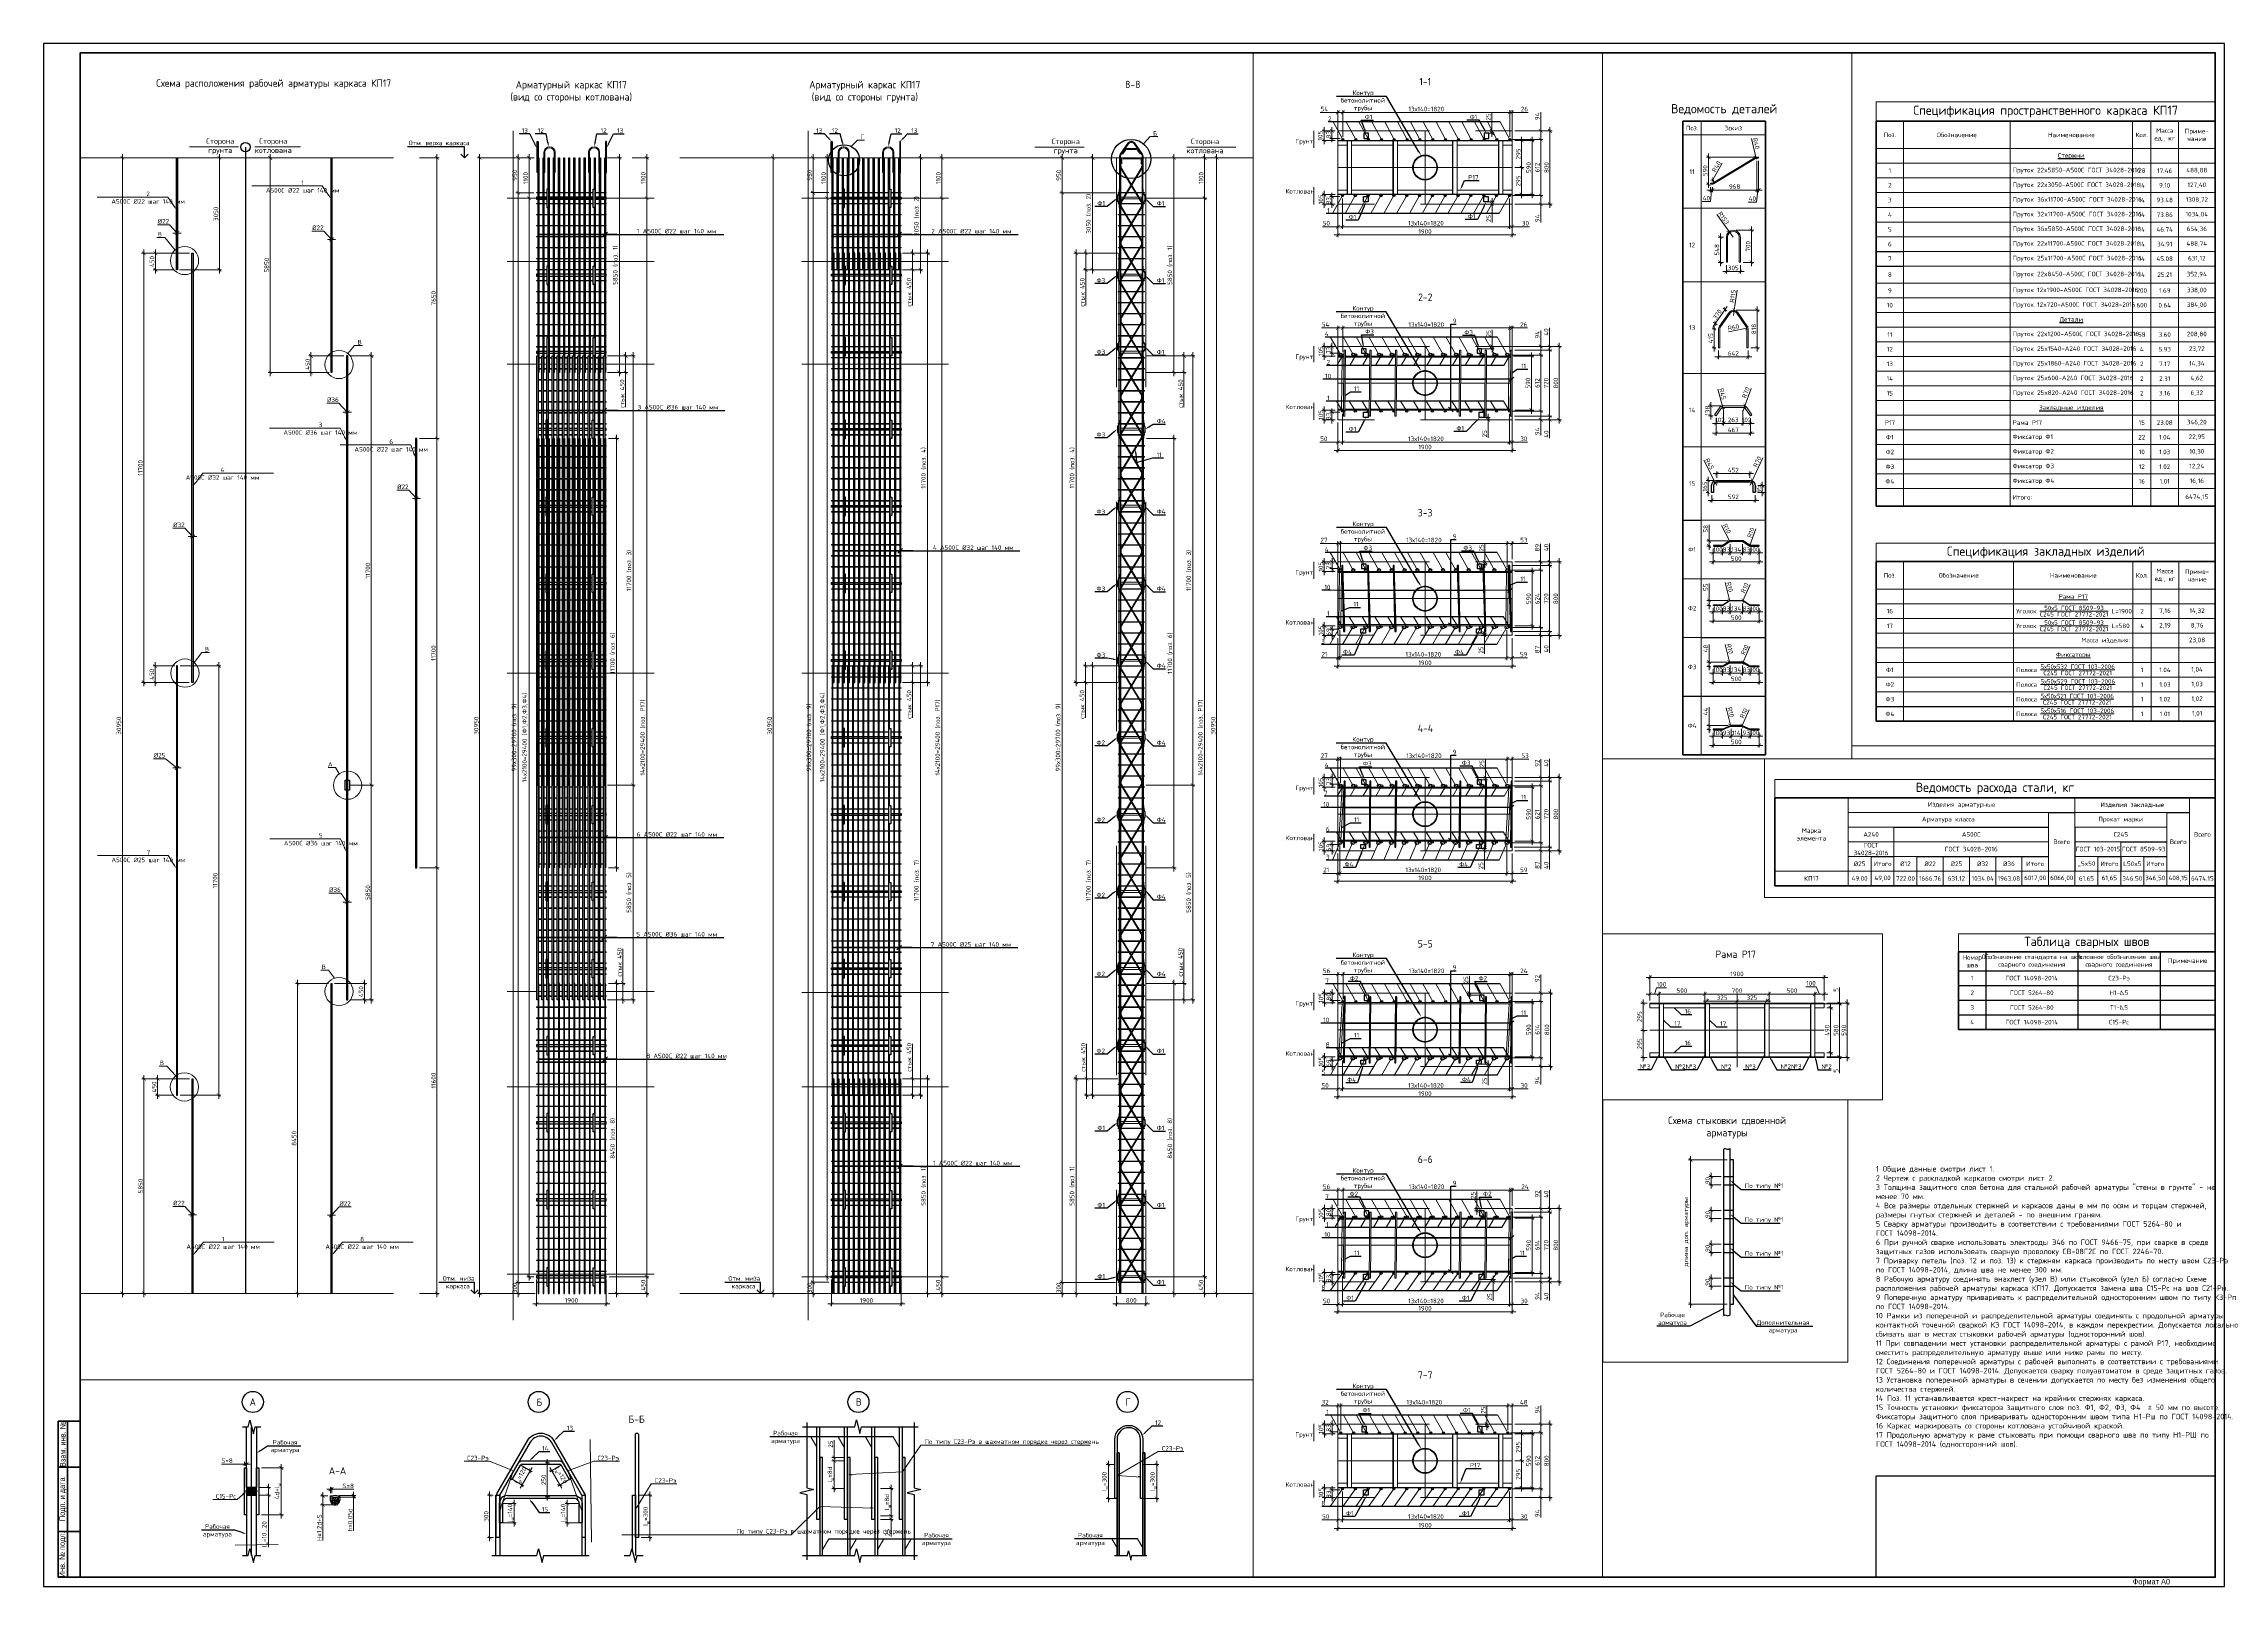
# Paper-space layout 'КП17' of a CAD drawing. Header units: millimetres. Extents: x 0 to 1189, y 0 to 841.
# The model-space entities are those that its viewports show. They can reach past a viewport. Long polylines and large blocks are cut down to what shows.
import ezdxf
from ezdxf import colors
from ezdxf.entities.mleader import LeaderData, LeaderLine
from ezdxf.math import Vec2, Vec3

# ---------------------------------------------------------------- set-up
doc = ezdxf.new("R2010")
doc.units = ezdxf.units.MM
for name, pattern in [('CENTER2', [28.575, 19.05, -3.175, 3.175, -3.175]), ('PDF_IMPORT', [1, 0.8, -0.2]), ('невидимая', [0.375, 0.25, -0.125]), ('осевая', [50.8, 31.75, -6.35, 6.35, -6.35])]:
    doc.linetypes.add(name, pattern=pattern)
doc.layers.get('Defpoints').update_dxf_attribs({"color": 6})
for name, color, linetype, lineweight in [('!_КНТ_08.Текст', 20, 'Continuous', 15), ('Dim', 11, 'Continuous', 13), ('Gen_Dim', 11, 'Continuous', 13), ('ОПП_ОС_Оформление', 7, 'Continuous', 25), ('ОПП_ОС_Размеры', 7, 'Continuous', 25), ('ОПП_ОС_Текст', 7, 'Continuous', 25)]:
    doc.layers.add(name, color=color, linetype=linetype, lineweight=lineweight)
for name, color, linetype in [('PDF _(0.25)оси', 7, 'Continuous'), ('PDF _0', 7, 'Continuous'), ('PDF _ОПП_ОС_Арматура', 7, 'Continuous'), ('PDF _ОПП_ОС_Оси', 7, 'Continuous'), ('PDF _ОПП_ОС_Оформление', 7, 'Continuous'), ('К_Арматура', 140, 'Continuous'), ('ФВ-5', 7, 'Continuous')]:
    doc.layers.add(name, color=color, linetype=linetype)
doc.styles.add('GOST-2.304_Type-B', font='GOST Common.ttf')
doc.styles.add('METRO-STYLE', font='isocpeur.ttf')
doc.styles.add('mpp', font='mipgost.shx')
doc.styles.get("Standard").update_dxf_attribs({"font": 'arial.ttf'})
doc.styles.add('ОПП_ОС', font='mipgost.shx')
doc.dimstyles.new('УРСТ', dxfattribs={"dimtxt": 2.5, "dimasz": 2, "dimexe": 1.2, "dimexo": 1.5, "dimtad": 1, "dimdec": 0, "dimrnd": 1, "dimzin": 0, "dimdsep": 46, "dimtxsty": 'GOST-2.304_Type-B', "dimblk": 'ARCHTICK', "dimcen": 2, "dimdle": 2, "dimadec": 0, "dimazin": 0, "dimtfac": 1, "dimtdec": 0, "dimtmove": 1, "dimatfit": 0, "dimldrblk": 'NONE', "dimfxl": 1, "dimtolj": 1, "dimtzin": 0, "dimlwd": 15, "dimlwe": 15, "dimarcsym": 0})

# ---------------------------------------------------------------- blocks, each defined once
blk = doc.blocks.new('*U6')
at = {"layer": 'ОПП_ОС_Оформление', "lineweight": 60}
for p, q in [((8, 90), (8, 5)), ((20, 90), (8, 90)), ((13, 90), (13, 5)), ((20, 65), (8, 65)), ((20, 30), (8, 30)), ((20, 5), (8, 5))]:
    blk.add_line(p, q, dxfattribs=at)
at = {"layer": 'ОПП_ОС_Оформление', "lineweight": 30}
blk.add_lwpolyline([(0, 0), (1189, 0), (1189, 841), (0, 841)], close=True, dxfattribs=at)
at = {"layer": 'ОПП_ОС_Оформление', "lineweight": 60}
blk.add_lwpolyline([(20, 5), (1184, 5), (1184, 836), (20, 836)], close=True, dxfattribs=at)
at = {"layer": 'ОПП_ОС_Текст', "lineweight": 25, "char_height": 3, "attachment_point": 5, "rotation": 90, "style": 'ОПП_ОС'}
for s, insert, width in [('Взам. инв. №', (10.5, 77.5), 25), ('Подп. и дата', (10.5, 47.5), 35), ('Инв. № подл.', (10.5, 17.5), 25)]:
    blk.add_mtext(s, dxfattribs=dict(at, insert=insert, width=width))
at = {"layer": 'ОПП_ОС_Текст', "style": 'ОПП_ОС', "flags": 12}
blk.add_attdef('ФОРМАТ_ЛИСТА', (1139, 1.1), '', height=3, dxfattribs=at)
blk = doc.blocks.new('*T7')
at = {"layer": '!_КНТ_08.Текст', "color": 0, "lineweight": 50, "transparency": 16777216}
for p, q in [((0, -9.7), (15, -9.7)), ((0, -9.7), (0, -52.1)), ((140, -9.7), (140, -52.1)), ((0, -52.1), (140, -52.1))]:
    blk.add_line(p, q, dxfattribs=at)
at = {"layer": '!_КНТ_08.Текст', "linetype": 'ByBlock', "lineweight": 50, "transparency": 16777216}
blk.add_line((15, -9.7), (140, -9.7), dxfattribs=at)
at = {"layer": '!_КНТ_08.Текст', "color": 0, "lineweight": -2, "transparency": 16777216}
for p, q in [((15, -9.7), (15, -52.1)), ((65, -9.7), (65, -52.1)), ((110, -9.7), (110, -52.1)), ((0, -20.1), (140, -20.1)), ((0, -28.1), (140, -28.1)), ((0, -36.1), (140, -36.1)), ((0, -44.1), (140, -44.1))]:
    blk.add_line(p, q, dxfattribs=at)
at = {"layer": 'Defpoints', "color": 8, "linetype": 'ByBlock', "lineweight": 0, "transparency": 16777216}
for p, q in [((0, 0), (140, 0)), ((0, 0), (0, -9.7)), ((140, 0), (140, -9.7))]:
    blk.add_line(p, q, dxfattribs=at)
at = {"layer": '!_КНТ_08.Текст', "color": 7, "transparency": 16777216, "attachment_point": 5, "style": 'GOST-2.304_Type-B'}
for s, insert, char_height, width in [('Номер шва', (7.5, -14.9), 2.5, 14), ('Обозначение стандарта на шов сварного соединения', (40, -14.9), 2.5, 49), ('Таблица сварных швов', (70, -4.8), 5, 139), ('Условное обозначение шва сварного соединения', (87.5, -14.9), 2.5, 44), ('1', (7.5, -24.1), 2.5, 14), ('ГОСТ 14098-2014', (40, -24.1), 2.5, 49), ('C23-Рэ', (87.5, -24.1), 2.5, 44), ('Примечание', (125, -14.9), 2.5, 29), ('2', (7.5, -32.1), 2.5, 14), ('ГОСТ 5264-80', (40, -32.1), 2.5, 49), ('Н1-{\\Q-15;Δ}5', (87.5, -32.1), 2.5, 44), ('3', (7.5, -40.1), 2.5, 14), ('4', (7.5, -48.1), 2.5, 14), ('ГОСТ 14098-2014', (40, -48.1), 2.5, 49), ('ГОСТ 5264-80', (40, -40.1), 2.5, 49), ('С15-Рс', (87.5, -48.1), 2.5, 44), ('Т1-{\\Q-15;Δ}5', (87.5, -40.1), 2.5, 44)]:
    blk.add_mtext(s, dxfattribs=dict(at, insert=insert, char_height=char_height, width=width))
blk = doc.blocks.new('*U32')
at = {"lineweight": 30, "ltscale": 100}
blk.add_lwpolyline([(-950, -25), (950, -25), (950, 25), (-950, 25)], close=True, dxfattribs=at)
blk = doc.blocks.new('*U33')
at = {"color": 0, "linetype": 'ByBlock', "lineweight": -2, "transparency": 16777216}
for p in [(0, 0), (0, -2100), (0, -4200), (0, -6300), (0, -8400), (0, -10500), (0, -12600), (0, -14700), (0, -16800), (0, -18900), (0, -21000), (0, -23100), (0, -25200), (0, -27300), (0, -29400)]:
    blk.add_blockref('*U32', p, dxfattribs=at)
blk = doc.blocks.new('_ArchTick')
at = {"color": 0, "linetype": 'ByBlock', "const_width": 0.15}
blk.add_lwpolyline([(-0.5, -0.5), (0.5, 0.5)], dxfattribs=at)
blk = doc.blocks.new('*D138')
at = {"color": 0, "lineweight": 15, "ltscale": 100, "transparency": 16777216}
for p, q in [((18745, -70053), (18548, -70053)), ((18608, -69953), (18608, -71253)), ((19041, -71153), (18548, -71153))]:
    blk.add_line(p, q, dxfattribs=at)
at = {"layer": 'Defpoints', "color": 0, "lineweight": -2, "ltscale": 100, "transparency": 16777216}
for p in [(18820, -70053), (18608, -71153), (19116, -71153)]:
    blk.add_point(p, dxfattribs=at)
at = {"color": 0, "lineweight": 15, "ltscale": 100, "transparency": 16777216, "xscale": 100, "yscale": 100, "zscale": 100}
for p, rotation in [((18608, -70053), 90), ((18608, -71153), 270)]:
    blk.add_blockref('_ArchTick', p, dxfattribs=dict(at, rotation=rotation))
at = {"color": 0, "lineweight": 15, "ltscale": 100, "transparency": 16777216, "insert": (18514, -70603), "char_height": 125, "attachment_point": 5, "rotation": 90, "style": 'GOST-2.304_Type-B'}
blk.add_mtext('\\A1;1100', dxfattribs=at)
blk = doc.blocks.new('_None')
blk = doc.blocks.new('*D139')
at = {"color": 0, "lineweight": 15, "ltscale": 100, "transparency": 16777216}
for p, q in [((18608, -71053), (18608, -100653)), ((19041, -71153), (18548, -71153)), ((18736, -100553), (18548, -100553))]:
    blk.add_line(p, q, dxfattribs=at)
at = {"layer": 'Defpoints', "color": 0, "lineweight": -2, "ltscale": 100, "transparency": 16777216}
for p in [(19116, -71153), (18608, -100553), (18811, -100553)]:
    blk.add_point(p, dxfattribs=at)
at = {"color": 0, "lineweight": 15, "ltscale": 100, "transparency": 16777216, "xscale": 100, "yscale": 100, "zscale": 100}
for p, rotation in [((18608, -71153), 90), ((18608, -100553), 270)]:
    blk.add_blockref('_ArchTick', p, dxfattribs=dict(at, rotation=rotation))
at = {"color": 0, "lineweight": 15, "ltscale": 100, "transparency": 16777216, "insert": (18495, -85853), "char_height": 125, "width": 2235.51, "attachment_point": 5, "rotation": 90, "style": 'GOST-2.304_Type-B'}
blk.add_mtext('\\A1;14х2100=29400 (Ф1,Ф2,Ф3,Ф4)', dxfattribs=at)
blk = doc.blocks.new('*D140')
at = {"color": 0, "lineweight": 15, "ltscale": 100, "transparency": 16777216}
for p, q in [((18615, -70053), (18248, -70053)), ((18308, -69953), (18308, -71103)), ((18737, -71003), (18248, -71003))]:
    blk.add_line(p, q, dxfattribs=at)
at = {"layer": 'Defpoints', "color": 0, "lineweight": -2, "ltscale": 100, "transparency": 16777216}
for p in [(18690, -70053), (18308, -71003), (18812, -71003)]:
    blk.add_point(p, dxfattribs=at)
at = {"color": 0, "lineweight": 15, "ltscale": 100, "transparency": 16777216, "xscale": 100, "yscale": 100, "zscale": 100}
for p, rotation in [((18308, -70053), 90), ((18308, -71003), 270)]:
    blk.add_blockref('_ArchTick', p, dxfattribs=dict(at, rotation=rotation))
at = {"color": 0, "lineweight": 15, "ltscale": 100, "transparency": 16777216, "insert": (18215, -70528), "char_height": 125, "attachment_point": 5, "rotation": 90, "style": 'GOST-2.304_Type-B'}
blk.add_mtext('\\A1;950', dxfattribs=at)
blk = doc.blocks.new('*D141')
at = {"color": 0, "lineweight": 15, "ltscale": 100, "transparency": 16777216}
for p, q in [((18811, -100628), (18811, -101349)), ((20711, -100628), (20711, -101349)), ((18711, -101289), (20811, -101289))]:
    blk.add_line(p, q, dxfattribs=at)
at = {"layer": 'Defpoints', "color": 0, "lineweight": -2, "ltscale": 100, "transparency": 16777216}
for p in [(18811, -100553), (20711, -100553), (20711, -101289)]:
    blk.add_point(p, dxfattribs=at)
at = {"color": 0, "lineweight": 15, "ltscale": 100, "transparency": 16777216, "xscale": 100, "yscale": 100, "zscale": 100, "rotation": 180}
blk.add_blockref('_ArchTick', (18811, -101289), dxfattribs=at)
at = {"color": 0, "lineweight": 15, "ltscale": 100, "transparency": 16777216, "xscale": 100, "yscale": 100, "zscale": 100}
blk.add_blockref('_ArchTick', (20711, -101289), dxfattribs=at)
at = {"color": 0, "lineweight": 15, "ltscale": 100, "transparency": 16777216, "insert": (19761, -101195), "char_height": 125, "attachment_point": 5, "style": 'GOST-2.304_Type-B'}
blk.add_mtext('\\A1;1900', dxfattribs=at)
blk = doc.blocks.new('*D142')
at = {"color": 0, "lineweight": 15, "ltscale": 100, "transparency": 16777216}
for p, q in [((21419, -70053), (21872, -70053)), ((21812, -71253), (21812, -69953)), ((20786, -71153), (21872, -71153))]:
    blk.add_line(p, q, dxfattribs=at)
at = {"layer": 'Defpoints', "color": 0, "lineweight": -2, "ltscale": 100, "transparency": 16777216}
for p in [(21344, -70053), (21812, -70053), (20711, -71153)]:
    blk.add_point(p, dxfattribs=at)
at = {"color": 0, "lineweight": 15, "ltscale": 100, "transparency": 16777216, "xscale": 100, "yscale": 100, "zscale": 100}
for p, rotation in [((21812, -70053), 90), ((21812, -71153), 270)]:
    blk.add_blockref('_ArchTick', p, dxfattribs=dict(at, rotation=rotation))
at = {"color": 0, "lineweight": 15, "ltscale": 100, "transparency": 16777216, "insert": (21718, -70603), "char_height": 125, "attachment_point": 5, "rotation": 90, "style": 'GOST-2.304_Type-B'}
blk.add_mtext('\\A1;1100', dxfattribs=at)
blk = doc.blocks.new('*D143')
at = {"color": 0, "lineweight": 15, "ltscale": 100, "transparency": 16777216}
for p, q in [((21812, -71053), (21812, -100653)), ((20786, -71153), (21872, -71153)), ((20786, -100553), (21872, -100553))]:
    blk.add_line(p, q, dxfattribs=at)
at = {"layer": 'Defpoints', "color": 0, "lineweight": -2, "ltscale": 100, "transparency": 16777216}
for p in [(20711, -71153), (20711, -100553), (21812, -100553)]:
    blk.add_point(p, dxfattribs=at)
at = {"color": 0, "lineweight": 15, "ltscale": 100, "transparency": 16777216, "xscale": 100, "yscale": 100, "zscale": 100}
for p, rotation in [((21812, -71153), 90), ((21812, -100553), 270)]:
    blk.add_blockref('_ArchTick', p, dxfattribs=dict(at, rotation=rotation))
at = {"color": 0, "lineweight": 15, "ltscale": 100, "transparency": 16777216, "insert": (21706, -85853), "char_height": 125, "attachment_point": 5, "rotation": 90, "style": 'GOST-2.304_Type-B'}
blk.add_mtext('\\A1;14х2100=29400 (поз. Р17)', dxfattribs=at)
blk = doc.blocks.new('*D144')
at = {"color": 0, "lineweight": 15, "ltscale": 100, "transparency": 16777216}
for p, q in [((20786, -100553), (21872, -100553)), ((21812, -100453), (21812, -101103)), ((20767, -101003), (21872, -101003))]:
    blk.add_line(p, q, dxfattribs=at)
at = {"layer": 'Defpoints', "color": 0, "lineweight": -2, "ltscale": 100, "transparency": 16777216}
for p in [(20711, -100553), (20692, -101003), (21812, -101003)]:
    blk.add_point(p, dxfattribs=at)
at = {"color": 0, "lineweight": 15, "ltscale": 100, "transparency": 16777216, "xscale": 100, "yscale": 100, "zscale": 100}
for p, rotation in [((21812, -100553), 90), ((21812, -101003), 270)]:
    blk.add_blockref('_ArchTick', p, dxfattribs=dict(at, rotation=rotation))
at = {"color": 0, "lineweight": 15, "ltscale": 100, "transparency": 16777216, "insert": (21718, -100778), "char_height": 125, "attachment_point": 5, "rotation": 90, "style": 'GOST-2.304_Type-B'}
blk.add_mtext('\\A1;450', dxfattribs=at)
blk = doc.blocks.new('*D129')
at = {"color": 0, "lineweight": 15, "ltscale": 100, "transparency": 16777216}
for p, q in [((57550, -64189), (57550, -64859)), ((57327, -64229), (57574, -64229)), ((57327, -64819), (57574, -64819))]:
    blk.add_line(p, q, dxfattribs=at)
at = {"layer": 'Defpoints', "color": 0, "lineweight": -2, "ltscale": 100, "transparency": 16777216}
for p in [(57297, -64229), (57297, -64819), (57550, -64819)]:
    blk.add_point(p, dxfattribs=at)
at = {"color": 0, "lineweight": 15, "ltscale": 100, "transparency": 16777216, "xscale": 40, "yscale": 40, "zscale": 40}
for p, rotation in [((57550, -64229), 90), ((57550, -64819), 270)]:
    blk.add_blockref('_ArchTick', p, dxfattribs=dict(at, rotation=rotation))
at = {"color": 0, "lineweight": 15, "ltscale": 100, "transparency": 16777216, "insert": (57513, -64524), "char_height": 50, "attachment_point": 5, "rotation": 90, "style": 'GOST-2.304_Type-B'}
blk.add_mtext('\\A1;590', dxfattribs=at)
blk = doc.blocks.new('*D130')
at = {"color": 0, "lineweight": 15, "ltscale": 100, "transparency": 16777216}
for p, q in [((57464, -64194), (57464, -64854)), ((57227, -64234), (57488, -64234)), ((57327, -64814), (57488, -64814))]:
    blk.add_line(p, q, dxfattribs=at)
at = {"layer": 'Defpoints', "color": 0, "lineweight": -2, "ltscale": 100, "transparency": 16777216}
for p in [(57197, -64234), (57297, -64814), (57464, -64814)]:
    blk.add_point(p, dxfattribs=at)
at = {"color": 0, "lineweight": 15, "ltscale": 100, "transparency": 16777216, "xscale": 40, "yscale": 40, "zscale": 40}
for p, rotation in [((57464, -64234), 90), ((57464, -64814), 270)]:
    blk.add_blockref('_ArchTick', p, dxfattribs=dict(at, rotation=rotation))
at = {"color": 0, "lineweight": 15, "ltscale": 100, "transparency": 16777216, "insert": (57427, -64524), "char_height": 50, "attachment_point": 5, "rotation": 90, "style": 'GOST-2.304_Type-B'}
blk.add_mtext('\\A1;580', dxfattribs=at)
blk = doc.blocks.new('*D131')
at = {"color": 0, "lineweight": 15, "ltscale": 100, "transparency": 16777216}
for p, q in [((57327, -64279), (57391, -64279)), ((57367, -64239), (57367, -64809)), ((57327, -64769), (57391, -64769))]:
    blk.add_line(p, q, dxfattribs=at)
at = {"layer": 'Defpoints', "color": 0, "lineweight": -2, "ltscale": 100, "transparency": 16777216}
for p in [(57297, -64279), (57297, -64769), (57367, -64769)]:
    blk.add_point(p, dxfattribs=at)
at = {"color": 0, "lineweight": 15, "ltscale": 100, "transparency": 16777216, "xscale": 40, "yscale": 40, "zscale": 40}
for p, rotation in [((57367, -64279), 90), ((57367, -64769), 270)]:
    blk.add_blockref('_ArchTick', p, dxfattribs=dict(at, rotation=rotation))
at = {"color": 0, "lineweight": 15, "ltscale": 100, "transparency": 16777216, "insert": (57330, -64524), "char_height": 50, "attachment_point": 5, "rotation": 90, "style": 'GOST-2.304_Type-B'}
blk.add_mtext('\\A1;490', dxfattribs=at)
blk = doc.blocks.new('*D132')
at = {"color": 0, "lineweight": 15, "ltscale": 100, "transparency": 16777216}
for p, q in [((55397, -64128), (55357, -64128)), ((55397, -64199), (55397, -64104)), ((55397, -64128), (55497, -64128)), ((55397, -64128), (55497, -64128)), ((55447, -64128), (55468, -64060)), ((55468, -64060), (55578, -64060)), ((55497, -64219), (55497, -64104)), ((55497, -64128), (55537, -64128))]:
    blk.add_line(p, q, dxfattribs=at)
at = {"layer": 'Defpoints', "color": 0, "lineweight": -2, "ltscale": 100, "transparency": 16777216}
for p in [(55497, -64128), (55397, -64229), (55497, -64249)]:
    blk.add_point(p, dxfattribs=at)
at = {"color": 0, "lineweight": 15, "ltscale": 100, "transparency": 16777216, "xscale": 40, "yscale": 40, "zscale": 40}
blk.add_blockref('_ArchTick', (55397, -64128), dxfattribs=at)
at = {"color": 0, "lineweight": 15, "ltscale": 100, "transparency": 16777216, "xscale": 40, "yscale": 40, "zscale": 40, "rotation": 180}
blk.add_blockref('_ArchTick', (55497, -64128), dxfattribs=at)
at = {"color": 0, "lineweight": 15, "ltscale": 100, "transparency": 16777216, "insert": (55523, -64022), "char_height": 50, "attachment_point": 5, "style": 'GOST-2.304_Type-B'}
blk.add_mtext('\\A1;100', dxfattribs=at)
blk = doc.blocks.new('*D133')
at = {"color": 0, "lineweight": 15, "ltscale": 100, "transparency": 16777216}
for p, q in [((55457, -64128), (56037, -64128)), ((55497, -64219), (55497, -64104)), ((55997, -64219), (55997, -64104))]:
    blk.add_line(p, q, dxfattribs=at)
at = {"layer": 'Defpoints', "color": 0, "lineweight": -2, "ltscale": 100, "transparency": 16777216}
for p in [(55997, -64128), (55497, -64249), (55997, -64249)]:
    blk.add_point(p, dxfattribs=at)
at = {"color": 0, "lineweight": 15, "ltscale": 100, "transparency": 16777216, "xscale": 40, "yscale": 40, "zscale": 40, "rotation": 180}
blk.add_blockref('_ArchTick', (55497, -64128), dxfattribs=at)
at = {"color": 0, "lineweight": 15, "ltscale": 100, "transparency": 16777216, "xscale": 40, "yscale": 40, "zscale": 40}
blk.add_blockref('_ArchTick', (55997, -64128), dxfattribs=at)
at = {"color": 0, "lineweight": 15, "ltscale": 100, "transparency": 16777216, "insert": (55747, -64090), "char_height": 50, "attachment_point": 5, "style": 'GOST-2.304_Type-B'}
blk.add_mtext('\\A1;500', dxfattribs=at)
blk = doc.blocks.new('*D134')
at = {"color": 0, "lineweight": 15, "ltscale": 100, "transparency": 16777216}
for p, q in [((55957, -64128), (56737, -64128)), ((55997, -64219), (55997, -64104)), ((56697, -64219), (56697, -64104))]:
    blk.add_line(p, q, dxfattribs=at)
at = {"layer": 'Defpoints', "color": 0, "lineweight": -2, "ltscale": 100, "transparency": 16777216}
for p in [(56697, -64128), (55997, -64249), (56697, -64249)]:
    blk.add_point(p, dxfattribs=at)
at = {"color": 0, "lineweight": 15, "ltscale": 100, "transparency": 16777216, "xscale": 40, "yscale": 40, "zscale": 40, "rotation": 180}
blk.add_blockref('_ArchTick', (55997, -64128), dxfattribs=at)
at = {"color": 0, "lineweight": 15, "ltscale": 100, "transparency": 16777216, "xscale": 40, "yscale": 40, "zscale": 40}
blk.add_blockref('_ArchTick', (56697, -64128), dxfattribs=at)
at = {"color": 0, "lineweight": 15, "ltscale": 100, "transparency": 16777216, "insert": (56347, -64090), "char_height": 50, "attachment_point": 5, "style": 'GOST-2.304_Type-B'}
blk.add_mtext('\\A1;700', dxfattribs=at)
blk = doc.blocks.new('*D135')
at = {"color": 0, "lineweight": 15, "ltscale": 100, "transparency": 16777216}
for p, q in [((56657, -64128), (57237, -64128)), ((56697, -64219), (56697, -64104)), ((57197, -64219), (57197, -64104))]:
    blk.add_line(p, q, dxfattribs=at)
at = {"layer": 'Defpoints', "color": 0, "lineweight": -2, "ltscale": 100, "transparency": 16777216}
for p in [(57197, -64128), (56697, -64249), (57197, -64249)]:
    blk.add_point(p, dxfattribs=at)
at = {"color": 0, "lineweight": 15, "ltscale": 100, "transparency": 16777216, "xscale": 40, "yscale": 40, "zscale": 40, "rotation": 180}
blk.add_blockref('_ArchTick', (56697, -64128), dxfattribs=at)
at = {"color": 0, "lineweight": 15, "ltscale": 100, "transparency": 16777216, "xscale": 40, "yscale": 40, "zscale": 40}
blk.add_blockref('_ArchTick', (57197, -64128), dxfattribs=at)
at = {"color": 0, "lineweight": 15, "ltscale": 100, "transparency": 16777216, "insert": (56947, -64090), "char_height": 50, "attachment_point": 5, "style": 'GOST-2.304_Type-B'}
blk.add_mtext('\\A1;500', dxfattribs=at)
blk = doc.blocks.new('*D136')
at = {"color": 0, "lineweight": 15, "ltscale": 100, "transparency": 16777216}
for p, q in [((57209, -64048), (57099, -64048)), ((57197, -64128), (57157, -64128)), ((57197, -64219), (57197, -64104)), ((57197, -64128), (57297, -64128)), ((57197, -64128), (57297, -64128)), ((57247, -64128), (57209, -64048)), ((57297, -64199), (57297, -64104)), ((57297, -64128), (57337, -64128))]:
    blk.add_line(p, q, dxfattribs=at)
at = {"layer": 'Defpoints', "color": 0, "lineweight": -2, "ltscale": 100, "transparency": 16777216}
for p in [(57297, -64128), (57197, -64249), (57297, -64229)]:
    blk.add_point(p, dxfattribs=at)
at = {"color": 0, "lineweight": 15, "ltscale": 100, "transparency": 16777216, "xscale": 40, "yscale": 40, "zscale": 40}
blk.add_blockref('_ArchTick', (57197, -64128), dxfattribs=at)
at = {"color": 0, "lineweight": 15, "ltscale": 100, "transparency": 16777216, "xscale": 40, "yscale": 40, "zscale": 40, "rotation": 180}
blk.add_blockref('_ArchTick', (57297, -64128), dxfattribs=at)
at = {"color": 0, "lineweight": 15, "ltscale": 100, "transparency": 16777216, "insert": (57154, -64011), "char_height": 50, "attachment_point": 5, "style": 'GOST-2.304_Type-B'}
blk.add_mtext('\\A1;100', dxfattribs=at)
blk = doc.blocks.new('*D137')
at = {"color": 0, "lineweight": 15, "ltscale": 100, "transparency": 16777216}
for p, q in [((55357, -63947), (57337, -63947)), ((55397, -64199), (55397, -63923)), ((57297, -64199), (57297, -63923))]:
    blk.add_line(p, q, dxfattribs=at)
at = {"layer": 'Defpoints', "color": 0, "lineweight": -2, "ltscale": 100, "transparency": 16777216}
for p in [(57297, -63947), (55397, -64229), (57297, -64229)]:
    blk.add_point(p, dxfattribs=at)
at = {"color": 0, "lineweight": 15, "ltscale": 100, "transparency": 16777216, "xscale": 40, "yscale": 40, "zscale": 40, "rotation": 180}
blk.add_blockref('_ArchTick', (55397, -63947), dxfattribs=at)
at = {"color": 0, "lineweight": 15, "ltscale": 100, "transparency": 16777216, "xscale": 40, "yscale": 40, "zscale": 40}
blk.add_blockref('_ArchTick', (57297, -63947), dxfattribs=at)
at = {"color": 0, "lineweight": 15, "ltscale": 100, "transparency": 16777216, "insert": (56347, -63909), "char_height": 50, "attachment_point": 5, "style": 'GOST-2.304_Type-B'}
blk.add_mtext('\\A1;1900', dxfattribs=at)
blk = doc.blocks.new('*D127')
at = {"color": 0, "lineweight": 15, "ltscale": 100, "transparency": 16777216}
for p, q in [((57464, -64058), (57464, -64229)), ((57464, -64229), (57464, -64189)), ((57327, -64229), (57488, -64229)), ((57327, -64234), (57488, -64234)), ((57464, -64234), (57464, -64229)), ((57464, -64234), (57464, -64229)), ((57464, -64234), (57464, -64274))]:
    blk.add_line(p, q, dxfattribs=at)
at = {"layer": 'Defpoints', "color": 0, "lineweight": -2, "ltscale": 100, "transparency": 16777216}
for p in [(57297, -64229), (57297, -64234), (57464, -64229)]:
    blk.add_point(p, dxfattribs=at)
at = {"color": 0, "lineweight": 15, "ltscale": 100, "transparency": 16777216, "xscale": 40, "yscale": 40, "zscale": 40}
for p, rotation in [((57464, -64229), 270), ((57464, -64234), 90)]:
    blk.add_blockref('_ArchTick', p, dxfattribs=dict(at, rotation=rotation))
at = {"color": 0, "lineweight": 15, "ltscale": 100, "transparency": 16777216, "insert": (57427, -64083), "char_height": 50, "attachment_point": 5, "rotation": 90, "style": 'GOST-2.304_Type-B'}
blk.add_mtext('\\A1;5', dxfattribs=at)
blk = doc.blocks.new('*D128')
at = {"color": 0, "lineweight": 15, "ltscale": 100, "transparency": 16777216}
for p, q in [((57327, -64814), (57488, -64814)), ((57327, -64819), (57488, -64819)), ((57464, -64814), (57464, -64774)), ((57464, -64814), (57464, -64819)), ((57464, -64814), (57464, -64819)), ((57464, -64819), (57464, -64859)), ((57464, -64990), (57464, -64819))]:
    blk.add_line(p, q, dxfattribs=at)
at = {"layer": 'Defpoints', "color": 0, "lineweight": -2, "ltscale": 100, "transparency": 16777216}
for p in [(57297, -64814), (57297, -64819), (57464, -64819)]:
    blk.add_point(p, dxfattribs=at)
at = {"color": 0, "lineweight": 15, "ltscale": 100, "transparency": 16777216, "xscale": 40, "yscale": 40, "zscale": 40}
for p, rotation in [((57464, -64814), 270), ((57464, -64819), 90)]:
    blk.add_blockref('_ArchTick', p, dxfattribs=dict(at, rotation=rotation))
at = {"color": 0, "lineweight": 15, "ltscale": 100, "transparency": 16777216, "insert": (57427, -64965), "char_height": 50, "attachment_point": 5, "rotation": 90, "style": 'GOST-2.304_Type-B'}
blk.add_mtext('\\A1;5', dxfattribs=at)
blk = doc.blocks.new('*D125')
at = {"color": 0, "lineweight": 15, "transparency": 16777216}
for p, q in [((20745, -87153), (21501, -87153)), ((21441, -87053), (21441, -93103)), ((20745, -93003), (21501, -93003))]:
    blk.add_line(p, q, dxfattribs=at)
at = {"layer": 'Defpoints', "color": 0, "lineweight": -2, "transparency": 16777216}
for p in [(20670, -87153), (20670, -93003), (21441, -93003)]:
    blk.add_point(p, dxfattribs=at)
at = {"color": 0, "lineweight": 15, "transparency": 16777216, "xscale": 100, "yscale": 100, "zscale": 100}
for p, rotation in [((21441, -87153), 90), ((21441, -93003), 270)]:
    blk.add_blockref('_ArchTick', p, dxfattribs=dict(at, rotation=rotation))
at = {"color": 0, "lineweight": 15, "transparency": 16777216, "insert": (21334, -90078), "char_height": 125, "attachment_point": 5, "rotation": 90, "style": 'GOST-2.304_Type-B'}
blk.add_mtext('\\A1;5850 (поз. 5)', dxfattribs=at)
blk = doc.blocks.new('*D126')
at = {"color": 0, "lineweight": 15, "transparency": 16777216}
for p, q in [((20993, -92453), (20993, -101103)), ((20767, -92553), (21053, -92553)), ((20767, -101003), (21053, -101003))]:
    blk.add_line(p, q, dxfattribs=at)
at = {"layer": 'Defpoints', "color": 0, "lineweight": -2, "transparency": 16777216}
for p in [(20692, -92553), (20692, -101003), (20993, -101003)]:
    blk.add_point(p, dxfattribs=at)
at = {"color": 0, "lineweight": 15, "transparency": 16777216, "xscale": 100, "yscale": 100, "zscale": 100}
for p, rotation in [((20993, -92553), 90), ((20993, -101003), 270)]:
    blk.add_blockref('_ArchTick', p, dxfattribs=dict(at, rotation=rotation))
at = {"color": 0, "lineweight": 15, "transparency": 16777216, "insert": (20886, -96778), "char_height": 125, "attachment_point": 5, "rotation": 90, "style": 'GOST-2.304_Type-B'}
blk.add_mtext('\\A1;8450 (поз. 8)', dxfattribs=at)
blk = doc.blocks.new('*T37')
at = {"color": 7, "lineweight": 50, "transparency": 16777216}
for p, q in [((0, -1050), (18486, -1050)), ((0, -1050), (0, -22033)), ((18486, -1050), (18486, -22033)), ((0, -22033), (18486, -22033))]:
    blk.add_line(p, q, dxfattribs=at)
at = {"color": 7, "lineweight": 20, "transparency": 16777216}
for p, q in [((1500, -1050), (1500, -22033)), ((7301, -1050), (7301, -22033)), ((13986, -1050), (13986, -22033)), ((14986, -1050), (14986, -22033)), ((16486, -1050), (16486, -22033)), ((0, -2550), (18486, -2550)), ((0, -3350), (18486, -3350)), ((0, -4150), (18486, -4150)), ((0, -4950), (18486, -4950)), ((0, -5750), (18486, -5750)), ((0, -6550), (18486, -6550)), ((0, -7350), (18486, -7350)), ((1500, -8150), (18486, -8150)), ((1500, -8950), (18486, -8950)), ((0, -9883), (18486, -9883)), ((0, -10683), (18486, -10683)), ((0, -11483), (18486, -11483)), ((0, -12283), (18486, -12283)), ((0, -13083), (18486, -13083)), ((0, -13883), (18486, -13883)), ((0, -14683), (18486, -14683)), ((0, -15483), (18486, -15483)), ((0, -16283), (18486, -16283)), ((0, -17083), (18486, -17083)), ((0, -17883), (18486, -17883)), ((0, -18683), (18486, -18683)), ((0, -19483), (18486, -19483)), ((0, -20283), (18486, -20283)), ((0, -21083), (18486, -21083))]:
    blk.add_line(p, q, dxfattribs=at)
at = {"color": 0, "lineweight": -2, "transparency": 16777216}
for p, q in [((0, -8150), (1500, -8150)), ((0, -8950), (1500, -8950))]:
    blk.add_line(p, q, dxfattribs=at)
at = {"layer": 'Defpoints', "color": 8, "linetype": 'ByBlock', "lineweight": 0, "transparency": 16777216}
for p, q in [((0, 0), (18486, 0)), ((0, 0), (0, -1050)), ((18486, 0), (18486, -1050))]:
    blk.add_line(p, q, dxfattribs=at)
at = {"color": 0, "transparency": 16777216}
for s, insert, char_height, width, attachment_point, style in [('Спецификация пространственного каркаса КП17', (9243, -525), 500, 18205.6, 5, 'GOST-2.304_Type-B'), ('{\\H250.00\\W1.00;Масса\\Pед., кг}', (15736, -1800), 250, 1220, 5, 'GOST-2.304_Type-B'), ('Приме-\\Pчание', (17486, -1800), 250, 1720, 5, 'GOST-2.304_Type-B'), ('{\\H250.00\\W1.00;Поз.}', (750, -1800), 250, 1220, 5, 'GOST-2.304_Type-B'), ('{\\H250.00\\W1.00;Обозначение}', (4400, -1800), 250, 5520.74, 5, 'GOST-2.304_Type-B'), ('{\\H250.00\\W1.00;Наименование}', (10643, -1800), 250, 6404.85, 5, 'GOST-2.304_Type-B'), ('{\\H250.00\\W1.00;Кол.}', (14486, -1800), 250, 720, 5, 'GOST-2.304_Type-B'), ('{\\H250.00\\W1.00;\\LСтержни}', (10643, -2950), 250, 6404.85, 5, 'GOST-2.304_Type-B'), ('1', (750, -3750), 250, 1220, 5, 'GOST-2.304_Type-B'), ('{\\C256;Пруток 22x5850-А500С ГОСТ 34028-2016}', (7441, -3750), 250, 6404.85, 4, 'GOST-2.304_Type-B'), ('28', (14486, -3750), 250, 720, 5, 'GOST-2.304_Type-B'), ('17.46', (15736, -3750), 250, 1220, 5, 'GOST-2.304_Type-B'), ('488,88', (17486, -3750), 250, 1720, 5, 'GOST-2.304_Type-B'), ('2', (750, -4550), 250, 1220, 5, 'GOST-2.304_Type-B'), ('{\\C256;Пруток 22x3050-А500С ГОСТ 34028-2016}', (7441, -4550), 250, 6404.85, 4, 'GOST-2.304_Type-B'), ('14', (14486, -4550), 250, 720, 5, 'GOST-2.304_Type-B'), ('9.10', (15736, -4550), 250, 1220, 5, 'GOST-2.304_Type-B'), ('127,40', (17486, -4550), 250, 1720, 5, 'GOST-2.304_Type-B'), ('3', (750, -5350), 250, 1220, 5, 'GOST-2.304_Type-B'), ('{\\C256;Пруток 36x11700-А500С ГОСТ 34028-2016}', (7441, -5350), 250, 6404.85, 4, 'GOST-2.304_Type-B'), ('14', (14486, -5350), 250, 720, 5, 'GOST-2.304_Type-B'), ('{\\C256;93.48', (15736, -5350), 250, 1220, 5, 'GOST-2.304_Type-B'), ('1308,72', (17486, -5350), 250, 1720, 5, 'GOST-2.304_Type-B'), ('4', (750, -6150), 250, 1220, 5, 'GOST-2.304_Type-B'), ('{\\C256;Пруток 32x11700-А500С ГОСТ 34028-2016}', (7441, -6150), 250, 6404.85, 4, 'GOST-2.304_Type-B'), ('14', (14486, -6150), 250, 720, 5, 'GOST-2.304_Type-B'), ('73.86', (15736, -6150), 250, 1220, 5, 'GOST-2.304_Type-B'), ('1034,04', (17486, -6150), 250, 1720, 5, 'GOST-2.304_Type-B'), ('5', (750, -6950), 250, 1220, 5, 'GOST-2.304_Type-B'), ('{\\C256;Пруток 36x5850-А500С ГОСТ 34028-2016}', (7441, -6950), 250, 6404.85, 4, 'GOST-2.304_Type-B'), ('14', (14486, -6950), 250, 720, 5, 'GOST-2.304_Type-B'), ('{\\C256;46.74', (15736, -6950), 250, 1220, 5, 'GOST-2.304_Type-B'), ('654,36', (17486, -6950), 250, 1720, 5, 'GOST-2.304_Type-B'), ('{\\C256;Пруток 22x11700\\H0.8x;-\\H1.25x;А500С ГОСТ 34028\\H0.8x;-\\H1.25x;2016}', (7441, -7750), 250, 6404.85, 4, 'GOST-2.304_Type-B'), ('488,74', (17486, -7750), 250, 1720, 5, 'GOST-2.304_Type-B'), ('6', (750, -7750), 250, 1220, 5, 'GOST-2.304_Type-B'), ('14', (14486, -7750), 250, 720, 5, 'GOST-2.304_Type-B'), ('{\\C256;34.91', (15736, -7750), 250, 1220, 5, 'GOST-2.304_Type-B'), ('7', (750, -8550), 250, 1220, 5, 'GOST-2.304_Type-B'), ('{\\C256;Пруток 25x11700-А500С ГОСТ 34028-2016}', (7441, -8550), 250, 6404.85, 4, 'GOST-2.304_Type-B'), ('14', (14486, -8550), 250, 720, 5, 'GOST-2.304_Type-B'), ('45.08', (15736, -8550), 250, 1220, 5, 'GOST-2.304_Type-B'), ('631,12', (17486, -8550), 250, 1720, 5, 'GOST-2.304_Type-B'), ('{\\fGOST Common|b0|i0|c204|p34;\\C256;Пруток 22x\\fGOST Common|b0|i0|c0|p34;8450\\fGOST Common|b0|i0|c204|p34;-А500С ГОСТ 34028-2016}', (7441, -9417), 250, 6404.85, 4, 'mpp'), ('352,94', (17486, -9417), 250, 1720, 5, 'GOST-2.304_Type-B'), ('8', (750, -9417), 250, 1220, 5, 'GOST-2.304_Type-B'), ('14', (14486, -9417), 250, 720, 5, 'GOST-2.304_Type-B'), ('{\\C256;25.21', (15736, -9417), 250, 1220, 5, 'GOST-2.304_Type-B'), ('9', (750, -10283), 250, 1220, 5, 'GOST-2.304_Type-B'), ('{\\C256;Пруток 12x1900-А500С }ГОСТ 34028-2016', (7441, -10283), 250, 6404.85, 4, 'GOST-2.304_Type-B'), ('200', (14486, -10283), 250, 720, 5, 'GOST-2.304_Type-B'), ('1.69', (15736, -10283), 250, 1220, 5, 'GOST-2.304_Type-B'), ('338,00', (17486, -10283), 250, 1720, 5, 'GOST-2.304_Type-B'), ('Пруток 12x720-А500С ГОСТ 34028-2016', (7441, -11083), 250, 6404.85, 4, 'GOST-2.304_Type-B'), ('384,00', (17486, -11083), 250, 1720, 5, 'GOST-2.304_Type-B'), ('10', (750, -11083), 250, 1220, 5, 'GOST-2.304_Type-B'), ('600', (14486, -11083), 250, 720, 5, 'GOST-2.304_Type-B'), ('0.64', (15736, -11083), 250, 1220, 5, 'GOST-2.304_Type-B'), ('{\\H250.00\\W1.00;\\LДетали}', (10643, -11883), 250, 6404.85, 5, 'GOST-2.304_Type-B'), ('11', (750, -12683), 250, 1220, 5, 'GOST-2.304_Type-B'), ('{\\C256;Пруток 22x1200-А500С }ГОСТ 34028-2016', (7441, -12683), 250, 6404.85, 4, 'GOST-2.304_Type-B'), ('58', (14486, -12683), 250, 720, 5, 'GOST-2.304_Type-B'), ('3.60', (15736, -12683), 250, 1220, 5, 'GOST-2.304_Type-B'), ('208,80', (17486, -12683), 250, 1720, 5, 'GOST-2.304_Type-B'), ('12', (750, -13483), 250, 1220, 5, 'GOST-2.304_Type-B'), ('{\\C256;Пруток 25x1540-А240 }ГОСТ 34028-2016', (7441, -13483), 250, 6404.85, 4, 'GOST-2.304_Type-B'), ('4', (14486, -13483), 250, 720, 5, 'GOST-2.304_Type-B'), ('5.93', (15736, -13483), 250, 1220, 5, 'GOST-2.304_Type-B'), ('23,72', (17486, -13483), 250, 1720, 5, 'GOST-2.304_Type-B'), ('13', (750, -14283), 250, 1220, 5, 'GOST-2.304_Type-B'), ('{\\C256;Пруток 25x1860-А240 }ГОСТ 34028-2016', (7441, -14283), 250, 6404.85, 4, 'GOST-2.304_Type-B'), ('2', (14486, -14283), 250, 720, 5, 'GOST-2.304_Type-B'), ('7.17', (15736, -14283), 250, 1220, 5, 'GOST-2.304_Type-B'), ('14,34', (17486, -14283), 250, 1720, 5, 'GOST-2.304_Type-B'), ('14', (750, -15083), 250, 1220, 5, 'GOST-2.304_Type-B'), ('{\\C256;Пруток 25x600-А240 }ГОСТ 34028-2016', (7441, -15083), 250, 6404.85, 4, 'GOST-2.304_Type-B'), ('2', (14486, -15083), 250, 720, 5, 'GOST-2.304_Type-B'), ('2.31', (15736, -15083), 250, 1220, 5, 'GOST-2.304_Type-B'), ('4,62', (17486, -15083), 250, 1720, 5, 'GOST-2.304_Type-B'), ('15', (750, -15883), 250, 1220, 5, 'GOST-2.304_Type-B'), ('{\\C256;Пруток 25x820-А240 }ГОСТ 34028-2016', (7441, -15883), 250, 6404.85, 4, 'GOST-2.304_Type-B'), ('2', (14486, -15883), 250, 720, 5, 'GOST-2.304_Type-B'), ('3.16', (15736, -15883), 250, 1220, 5, 'GOST-2.304_Type-B'), ('6,32', (17486, -15883), 250, 1720, 5, 'GOST-2.304_Type-B'), ('{\\LЗакладные изделия}', (10643, -16683), 250, 6404.85, 5, 'GOST-2.304_Type-B'), ('Р17', (750, -17483), 250, 1220, 5, 'GOST-2.304_Type-B'), ('Рама Р17', (7441, -17483), 250, 6404.85, 4, 'GOST-2.304_Type-B'), ('15', (14486, -17483), 250, 720, 5, 'GOST-2.304_Type-B'), ('23.08', (15736, -17483), 250, 1220, 5, 'GOST-2.304_Type-B'), ('346,20', (17486, -17483), 250, 1720, 5, 'GOST-2.304_Type-B'), ('Ф1', (750, -18283), 250, 1220, 5, 'GOST-2.304_Type-B'), ('Фиксатор Ф1', (7441, -18283), 250, 6404.85, 4, 'GOST-2.304_Type-B'), ('22', (14486, -18283), 250, 720, 5, 'GOST-2.304_Type-B'), ('1.04', (15736, -18283), 250, 1220, 5, 'GOST-2.304_Type-B'), ('22,95', (17486, -18283), 250, 1720, 5, 'GOST-2.304_Type-B'), ('Ф2', (750, -19083), 250, 1220, 5, 'GOST-2.304_Type-B'), ('Фиксатор Ф2', (7441, -19083), 250, 6404.85, 4, 'GOST-2.304_Type-B'), ('10', (14486, -19083), 250, 720, 5, 'GOST-2.304_Type-B'), ('1.03', (15736, -19083), 250, 1220, 5, 'GOST-2.304_Type-B'), ('10,30', (17486, -19083), 250, 1720, 5, 'GOST-2.304_Type-B'), ('Фиксатор Ф3', (7441, -19883), 250, 6404.85, 4, 'GOST-2.304_Type-B'), ('12,24', (17486, -19883), 250, 1720, 5, 'GOST-2.304_Type-B'), ('Ф3', (750, -19883), 250, 1220, 5, 'GOST-2.304_Type-B'), ('12', (14486, -19883), 250, 720, 5, 'GOST-2.304_Type-B'), ('1.02', (15736, -19883), 250, 1220, 5, 'GOST-2.304_Type-B'), ('Ф4', (750, -20683), 250, 1220, 5, 'GOST-2.304_Type-B'), ('Фиксатор Ф4', (7441, -20683), 250, 6404.85, 4, 'GOST-2.304_Type-B'), ('16', (14486, -20683), 250, 720, 5, 'GOST-2.304_Type-B'), ('1.01', (15736, -20683), 250, 1220, 5, 'GOST-2.304_Type-B'), ('16,16', (17486, -20683), 250, 1720, 5, 'GOST-2.304_Type-B'), ('Итого:', (7441, -21558), 250, 6404.85, 4, 'GOST-2.304_Type-B'), ('6474,15', (17486, -21558), 250, 1720, 5, 'GOST-2.304_Type-B')]:
    blk.add_mtext(s, dxfattribs=dict(at, insert=insert, char_height=char_height, width=width, attachment_point=attachment_point, style=style))
blk = doc.blocks.new('*T38')
at = {"layer": 'Defpoints', "color": 8, "linetype": 'ByBlock', "lineweight": 0, "transparency": 16777216}
for p, q in [((0, 0), (18500, 0)), ((0, 0), (0, -1000)), ((18500, 0), (18500, -1000))]:
    blk.add_line(p, q, dxfattribs=at)
at = {"layer": 'Gen_Dim', "color": 0, "lineweight": 50, "transparency": 16777216}
for p, q in [((0, -1000), (18500, -1000)), ((0, -1000), (0, -9700)), ((18500, -1000), (18500, -9700)), ((0, -9700), (18500, -9700))]:
    blk.add_line(p, q, dxfattribs=at)
at = {"layer": 'Gen_Dim', "color": 0, "lineweight": 20, "transparency": 16777216}
for p, q in [((1500, -1000), (1500, -9700)), ((7500, -1000), (7500, -9700)), ((14000, -1000), (14000, -9700)), ((15000, -1000), (15000, -9700)), ((16500, -1000), (16500, -9700)), ((0, -2500), (18500, -2500)), ((0, -3300), (18500, -3300)), ((0, -4100), (18500, -4100)), ((0, -4900), (18500, -4900)), ((0, -5700), (18500, -5700)), ((0, -6500), (18500, -6500)), ((0, -7300), (18500, -7300))]:
    blk.add_line(p, q, dxfattribs=at)
at = {"layer": 'Gen_Dim', "color": 0, "lineweight": 15, "transparency": 16777216}
blk.add_line((0, -8100), (18500, -8100), dxfattribs=at)
at = {"layer": 'Gen_Dim', "color": 0, "lineweight": -2, "transparency": 16777216}
blk.add_line((0, -8900), (18500, -8900), dxfattribs=at)
at = {"layer": 'Gen_Dim', "color": 7, "transparency": 16777216, "style": 'GOST-2.304_Type-B'}
for s, insert, char_height, width, attachment_point in [('Спецификация закладных изделий', (9250, -500), 500, 18220, 5), ('{\\H250.00\\W1.00;Масса\\Pед., кг}', (15750, -1750), 250, 1220, 5), ('Приме-\\Pчание', (17500, -1750), 250, 1720, 5), ('{\\H250.00\\W1.00;Поз.}', (750, -1750), 250, 1220, 5), ('Обозначение', (4500, -1750), 250, 5720, 5), ('{\\H250.00\\W1.00;Наименование}', (10750, -1750), 250, 6220, 5), ('{\\H250.00\\W1.00;Кол.}', (14500, -1750), 250, 720, 5), ('{\\LРама Р17}', (10750, -2900), 250, 6220, 5), ('\\A1;Уголок {\\H0.98x;\\S50х5 ГОСТ 8509-93/С245 ГОСТ 27772-2021;\\H1.0204x; L=1900}', (7640, -3700), 250, 6220, 4), ('7,16', (15750, -3700), 250, 1220, 5), ('14,32', (17500, -3700), 250, 1720, 5), ('16', (750, -3700), 250, 1220, 5), ('2', (14500, -3700), 250, 720, 5), ('\\A1;Уголок {\\H0.98x;\\S50х5 ГОСТ 8509-93/С245 ГОСТ 27772-2021;\\H1.0204x; L=580}', (7640, -4500), 250, 6220, 4), ('17', (750, -4500), 250, 1220, 5), ('4', (14500, -4500), 250, 720, 5), ('2,19', (15750, -4500), 250, 1220, 5), ('8,76', (17500, -4500), 250, 1720, 5), ('{\\H250.00\\W1.00;Масса изделия:}', (13860, -5300), 250, 6220, 6), ('23,08', (17500, -5300), 250, 1720, 5), ('{\\LФиксаторы}', (10750, -6100), 250, 6220, 5), ('\\A1;Полоса {\\H0.98x;\\S5х50х532 ГОСТ 103-2006/С245 ГОСТ 27772-2021;}', (7640, -6900), 250, 6220, 4), ('Ф1', (750, -6900), 250, 1220, 5), ('1', (14500, -6900), 250, 720, 5), ('1.04', (15750, -6900), 250, 1220, 5), ('1,04', (17500, -6900), 250, 1720, 5), ('Ф2', (750, -7700), 250, 1220, 5), ('\\A1;Полоса {\\H0.98x;\\S5х50х529 ГОСТ 103-2006/С245 ГОСТ 27772-2021;}', (7640, -7700), 250, 6220, 4), ('1', (14500, -7700), 250, 720, 5), ('1.03', (15750, -7700), 250, 1220, 5), ('1,03', (17500, -7700), 250, 1720, 5), ('\\A1;Полоса {\\H0.98x;\\S5х50х521 ГОСТ 103-2006/С245 ГОСТ 27772-2021;}', (7640, -8500), 250, 6220, 4), ('Ф3', (750, -8500), 250, 1220, 5), ('1', (14500, -8500), 250, 720, 5), ('1.02', (15750, -8500), 250, 1220, 5), ('1,02', (17500, -8500), 250, 1720, 5), ('\\A1;Полоса {\\H0.98x;\\S5х50х516 ГОСТ 103-2006/С245 ГОСТ 27772-2021;}', (7640, -9300), 250, 6220, 4), ('Ф4', (750, -9300), 250, 1220, 5), ('1', (14500, -9300), 250, 720, 5), ('1.01', (15750, -9300), 250, 1220, 5), ('1,01', (17500, -9300), 250, 1720, 5)]:
    blk.add_mtext(s, dxfattribs=dict(at, insert=insert, char_height=char_height, width=width, attachment_point=attachment_point))
blk = doc.blocks.new('*T39')
at = {"layer": 'Defpoints', "color": 8, "linetype": 'ByBlock', "lineweight": 0, "transparency": 16777216}
for p, q in [((0, 0), (24012, 0)), ((0, 0), (0, -1000)), ((24012, 0), (24012, -1000))]:
    blk.add_line(p, q, dxfattribs=at)
at = {"layer": 'Gen_Dim', "color": 0, "lineweight": 50, "transparency": 16777216}
for p, q in [((0, -1000), (24012, -1000)), ((0, -1000), (0, -5800)), ((24012, -1000), (24012, -5800)), ((0, -5800), (24012, -5800))]:
    blk.add_line(p, q, dxfattribs=at)
at = {"layer": 'Gen_Dim', "color": 0, "lineweight": 15, "transparency": 16777216}
for p, q in [((4000, -1000), (4000, -5000)), ((16368, -1000), (16368, -2600)), ((22618, -1000), (22618, -5000)), ((4000, -1800), (14922, -1800)), ((14922, -1800), (14922, -5000)), ((16368, -1800), (21368, -1800)), ((21368, -1800), (21368, -5000)), ((4000, -2600), (6500, -2600)), ((6500, -2600), (6500, -5000)), ((16368, -2600), (21368, -2600)), ((4000, -3400), (14922, -3400)), ((16368, -3400), (18868, -3400)), ((18868, -3400), (18868, -4200)), ((4000, -4200), (5250, -4200)), ((5250, -4200), (5250, -5000)), ((6500, -4200), (7750, -4200)), ((7750, -4200), (7750, -5000)), ((9187, -4200), (9187, -5000)), ((10624, -4200), (10624, -5000)), ((12061, -4200), (12061, -5000)), ((13468, -4200), (13468, -5000)), ((16368, -4200), (17618, -4200)), ((17618, -4200), (17618, -5000)), ((18868, -4200), (20118, -4200)), ((20118, -4200), (20118, -5000))]:
    blk.add_line(p, q, dxfattribs=at)
at = {"layer": 'Gen_Dim', "color": 0, "lineweight": -2, "transparency": 16777216}
for p, q in [((14922, -1800), (16368, -1800)), ((21368, -1800), (22618, -1800)), ((6500, -2600), (14922, -2600)), ((16368, -2600), (16368, -5000)), ((18868, -3400), (21368, -3400)), ((5250, -4200), (6500, -4200)), ((7750, -4200), (14922, -4200)), ((17618, -4200), (18868, -4200)), ((18868, -4200), (18868, -5000)), ((20118, -4200), (21368, -4200))]:
    blk.add_line(p, q, dxfattribs=at)
at = {"layer": 'Gen_Dim', "color": 0, "lineweight": 20, "transparency": 16777216}
for p, q in [((0, -5000), (24012, -5000)), ((4000, -5000), (4000, -5800)), ((5250, -5000), (5250, -5800)), ((6500, -5000), (6500, -5800)), ((7750, -5000), (7750, -5800)), ((9187, -5000), (9187, -5800)), ((10624, -5000), (10624, -5800)), ((12061, -5000), (12061, -5800)), ((13468, -5000), (13468, -5800)), ((14922, -5000), (14922, -5800)), ((16368, -5000), (16368, -5800)), ((17618, -5000), (17618, -5800)), ((18868, -5000), (18868, -5800)), ((20118, -5000), (20118, -5800)), ((21368, -5000), (21368, -5800)), ((22618, -5000), (22618, -5800))]:
    blk.add_line(p, q, dxfattribs=at)
at = {"layer": 'Gen_Dim', "color": 7, "transparency": 16777216, "attachment_point": 5, "style": 'GOST-2.304_Type-B'}
for s, insert, char_height, width in [('Ведомость расхода стали, кг', (12006, -500), 500, 23731.72), ('Изделия арматурные', (10184, -1400), 250, 12088.08), ('Изделия закладные', (19493, -1400), 250, 5970), ('{\\W1;Арматура класса}', (9461, -2200), 250, 10642.02), ('Прокат марки', (18868, -2200), 250, 4720), ('Марка\\Pэлемента', (2000, -3000), 250, 3720), ('{\\W1;А240}', (5250, -3000), 250, 2220), ('{\\H250.00\\W1.00;А500С}', (10711, -3000), 250, 8142.02), ('{\\H250.00\\W1.00;С245}', (18868, -3000), 250, 4720), ('Всего', (15645, -3400), 250, 1166.06), ('Всего', (21993, -3400), 250, 970), ('ГОСТ 34028-2016', (5250, -3800), 250, 2220), ('ГОСТ 34028-2016', (10711, -3800), 250, 8142.02), ('ГОСТ 103-2015', (17618, -3800), 250, 2220), ('ГОСТ 8509-93', (20118, -3800), 250, 2220), ('{\\W1;%%C25}', (4625, -4600), 250, 970), ('Итого', (5875, -4600), 250, 970), ('%%C12', (7125, -4600), 250, 970), ('%%C22', (8468, -4600), 250, 1156.84), ('%%C25', (9905, -4600), 250, 1156.84), ('%%C32', (11342, -4600), 250, 1156.84), ('%%C36', (12764, -4600), 250, 1127.07), ('Итого', (14195, -4600), 250, 1174.43), ('_5x50', (16993, -4600), 250, 970), ('Итого', (18243, -4600), 250, 970), ('L50x5', (19493, -4600), 250, 970), ('Итого', (20743, -4600), 250, 970), ('КП17', (2000, -5400), 250, 3720), ('{\\C0;49.00', (4625, -5400), 250, 970), ('49,00', (5875, -5400), 250, 970), ('722.00', (7125, -5400), 250, 970), ('1666.76', (8468, -5400), 250, 1156.84), ('631.12', (9905, -5400), 250, 1156.84), ('1034.04', (11342, -5400), 250, 1156.84), ('1963.08', (12764, -5400), 250, 1127.07), ('6017,00', (14195, -5400), 250, 1174.43), ('6066,00', (15645, -5400), 250, 1166.06), ('61.65', (16993, -5400), 250, 970), ('61,65', (18243, -5400), 250, 970), ('346.50', (19493, -5400), 250, 970), ('346,50', (20743, -5400), 250, 970), ('408,15', (21993, -5400), 250, 970), ('6474.15', (23315, -5400), 250, 1113.64)]:
    blk.add_mtext(s, dxfattribs=dict(at, insert=insert, char_height=char_height, width=width))
at = {"layer": 'Gen_Dim', "color": 0, "transparency": 16777216, "insert": (23315, -3000), "char_height": 250, "width": 1113.64, "attachment_point": 5, "style": 'GOST-2.304_Type-B'}
blk.add_mtext('Всего', dxfattribs=at)
blk = doc.blocks.new('*U34')
at = {"color": 0, "lineweight": -2}
blk.add_line((14, 0), (-14, 0), dxfattribs=at)
at = {"color": 0}
blk.add_wipeout([(-14, 11700), (8, 11700), (8, 5850), (-14, 5850)], dxfattribs=at)
at = {"color": 0, "ltscale": 100}
blk.add_lwpolyline([(-14, 11700), (8, 11700), (8, 5850), (-14, 5850)], close=True, dxfattribs=at)
blk = doc.blocks.new('*U35')
at = {"color": 0, "linetype": 'ByBlock', "lineweight": -2, "transparency": 16777216}
for p in [(140, 0), (560, 0)]:
    blk.add_blockref('*U34', p, dxfattribs=at)
for p in [(0, 0), (420, 0), (700, 0)]:
    blk.add_blockref('*U34', p, dxfattribs=at)
for p in [(280, 0), (840, 0)]:
    blk.add_blockref('*U34', p, dxfattribs=at)
blk.add_blockref('*U34', (980, 0), dxfattribs=at)
blk.add_blockref('*U34', (1120, 0), dxfattribs=at)
blk.add_blockref('*U34', (1260, 0), dxfattribs=at)
blk.add_blockref('*U34', (1400, 0), dxfattribs=at)
blk.add_blockref('*U34', (1540, 0), dxfattribs=at)
blk.add_blockref('*U34', (1680, 0), dxfattribs=at)
blk.add_blockref('*U34', (1820, 0), dxfattribs=at)
blk = doc.blocks.new('*U30')
blk.add_wipeout([(-11, 5450), (11, 5450), (11, -3000), (-11, -3000)])
at = {"ltscale": 100}
blk.add_lwpolyline([(11, 5450), (-11, 5450), (-11, -3000), (11, -3000)], close=True, dxfattribs=at)
blk = doc.blocks.new('*U31')
at = {"color": 0, "linetype": 'ByBlock', "lineweight": -2, "transparency": 16777216}
for p in [(140, 0), (420, 0), (1120, 0)]:
    blk.add_blockref('*U30', p, dxfattribs=at)
for p in [(0, 0), (280, 0), (560, 0), (1260, 0)]:
    blk.add_blockref('*U30', p, dxfattribs=at)
for p in [(700, 0), (1400, 0)]:
    blk.add_blockref('*U30', p, dxfattribs=at)
for p in [(840, 0), (1540, 0)]:
    blk.add_blockref('*U30', p, dxfattribs=at)
for p in [(980, 0), (1680, 0)]:
    blk.add_blockref('*U30', p, dxfattribs=at)
blk.add_blockref('*U30', (1820, 0), dxfattribs=at)
blk = doc.blocks.new('*D121')
at = {"color": 0, "lineweight": 15, "ltscale": 100, "transparency": 16777216}
for p, q in [((55982, -64205), (56388, -64205)), ((56022, -64204), (56022, -64181)), ((56348, -64204), (56348, -64181))]:
    blk.add_line(p, q, dxfattribs=at)
at = {"layer": 'Defpoints', "color": 0, "lineweight": -2, "ltscale": 100, "transparency": 16777216}
for p in [(56348, -64205), (56022, -64234), (56348, -64234)]:
    blk.add_point(p, dxfattribs=at)
at = {"color": 0, "lineweight": 15, "ltscale": 100, "transparency": 16777216, "xscale": 40, "yscale": 40, "zscale": 40, "rotation": 180}
blk.add_blockref('_ArchTick', (56022, -64205), dxfattribs=at)
at = {"color": 0, "lineweight": 15, "ltscale": 100, "transparency": 16777216, "xscale": 40, "yscale": 40, "zscale": 40}
blk.add_blockref('_ArchTick', (56348, -64205), dxfattribs=at)
at = {"color": 0, "lineweight": 15, "ltscale": 100, "transparency": 16777216, "insert": (56185, -64168), "char_height": 50, "attachment_point": 5, "style": 'GOST-2.304_Type-B'}
blk.add_mtext('\\A1;325', dxfattribs=at)
blk = doc.blocks.new('*D122')
at = {"color": 0, "lineweight": 15, "ltscale": 100, "transparency": 16777216}
for p, q in [((56713, -64205), (56308, -64205)), ((56348, -64204), (56348, -64181)), ((56673, -64204), (56673, -64181))]:
    blk.add_line(p, q, dxfattribs=at)
at = {"layer": 'Defpoints', "color": 0, "lineweight": -2, "ltscale": 100, "transparency": 16777216}
for p in [(56348, -64205), (56348, -64234), (56673, -64234)]:
    blk.add_point(p, dxfattribs=at)
at = {"color": 0, "lineweight": 15, "ltscale": 100, "transparency": 16777216, "xscale": 40, "yscale": 40, "zscale": 40, "rotation": 180}
blk.add_blockref('_ArchTick', (56348, -64205), dxfattribs=at)
at = {"color": 0, "lineweight": 15, "ltscale": 100, "transparency": 16777216, "xscale": 40, "yscale": 40, "zscale": 40}
blk.add_blockref('_ArchTick', (56673, -64205), dxfattribs=at)
at = {"color": 0, "lineweight": 15, "ltscale": 100, "transparency": 16777216, "insert": (56510, -64168), "char_height": 50, "attachment_point": 5, "style": 'GOST-2.304_Type-B'}
blk.add_mtext('\\A1;325', dxfattribs=at)
blk = doc.blocks.new('*D123')
at = {"color": 0, "lineweight": 15, "ltscale": 100, "transparency": 16777216}
for p, q in [((55324, -64189), (55324, -64564)), ((55367, -64229), (55300, -64229)), ((55367, -64524), (55300, -64524))]:
    blk.add_line(p, q, dxfattribs=at)
at = {"layer": 'Defpoints', "color": 0, "lineweight": -2, "ltscale": 100, "transparency": 16777216}
for p in [(55397, -64229), (55324, -64524), (55397, -64524)]:
    blk.add_point(p, dxfattribs=at)
at = {"color": 0, "lineweight": 15, "ltscale": 100, "transparency": 16777216, "xscale": 40, "yscale": 40, "zscale": 40}
for p, rotation in [((55324, -64229), 90), ((55324, -64524), 270)]:
    blk.add_blockref('_ArchTick', p, dxfattribs=dict(at, rotation=rotation))
at = {"color": 0, "lineweight": 15, "ltscale": 100, "transparency": 16777216, "insert": (55286, -64376), "char_height": 50, "attachment_point": 5, "rotation": 90, "style": 'GOST-2.304_Type-B'}
blk.add_mtext('\\A1;295', dxfattribs=at)
blk = doc.blocks.new('*D124')
at = {"color": 0, "lineweight": 15, "ltscale": 100, "transparency": 16777216}
for p, q in [((55367, -64524), (55300, -64524)), ((55324, -64859), (55324, -64484)), ((55367, -64819), (55300, -64819))]:
    blk.add_line(p, q, dxfattribs=at)
at = {"layer": 'Defpoints', "color": 0, "lineweight": -2, "ltscale": 100, "transparency": 16777216}
for p in [(55324, -64524), (55397, -64524), (55397, -64819)]:
    blk.add_point(p, dxfattribs=at)
at = {"color": 0, "lineweight": 15, "ltscale": 100, "transparency": 16777216, "xscale": 40, "yscale": 40, "zscale": 40}
for p, rotation in [((55324, -64524), 90), ((55324, -64819), 270)]:
    blk.add_blockref('_ArchTick', p, dxfattribs=dict(at, rotation=rotation))
at = {"color": 0, "lineweight": 15, "ltscale": 100, "transparency": 16777216, "insert": (55286, -64671), "char_height": 50, "attachment_point": 5, "rotation": 90, "style": 'GOST-2.304_Type-B'}
blk.add_mtext('\\A1;295', dxfattribs=at)
blk = doc.blocks.new('*D62')
at = {"color": 0, "lineweight": 15, "transparency": 16777216}
for p, q in [((56867, -67297), (56867, -67257)), ((56695, -67313), (56891, -67313)), ((56710, -67297), (56891, -67297)), ((56867, -67297), (56867, -67313)), ((56867, -67297), (56867, -67313)), ((56867, -67313), (56867, -67353)), ((56867, -67682), (56867, -67313))]:
    blk.add_line(p, q, dxfattribs=at)
at = {"layer": 'Defpoints', "color": 0, "lineweight": -2, "transparency": 16777216}
for p in [(56665, -67313), (56680, -67297), (56867, -67313)]:
    blk.add_point(p, dxfattribs=at)
at = {"color": 0, "lineweight": 15, "transparency": 16777216, "xscale": 40, "yscale": 40, "zscale": 40}
for p, rotation in [((56867, -67297), 270), ((56867, -67313), 90)]:
    blk.add_blockref('_ArchTick', p, dxfattribs=dict(at, rotation=rotation))
at = {"color": 0, "lineweight": 15, "transparency": 16777216, "insert": (56830, -67562), "char_height": 50, "attachment_point": 5, "rotation": 90, "style": 'GOST-2.304_Type-B'}
blk.add_mtext('\\A1;h≤0.05d', dxfattribs=at)
blk = doc.blocks.new('*D63')
at = {"color": 0, "lineweight": 15, "transparency": 16777216}
for p, q in [((56615, -67228), (56575, -67228)), ((56615, -67269), (56615, -67204)), ((56615, -67228), (56629, -67228)), ((56615, -67228), (56629, -67228)), ((56629, -67269), (56629, -67204)), ((56629, -67228), (56669, -67228)), ((56871, -67228), (56629, -67228))]:
    blk.add_line(p, q, dxfattribs=at)
at = {"layer": 'Defpoints', "color": 0, "lineweight": -2, "transparency": 16777216}
for p in [(56629, -67228), (56615, -67299), (56629, -67299)]:
    blk.add_point(p, dxfattribs=at)
at = {"color": 0, "lineweight": 15, "transparency": 16777216, "xscale": 40, "yscale": 40, "zscale": 40}
blk.add_blockref('_ArchTick', (56615, -67228), dxfattribs=at)
at = {"color": 0, "lineweight": 15, "transparency": 16777216, "xscale": 40, "yscale": 40, "zscale": 40, "rotation": 180}
blk.add_blockref('_ArchTick', (56629, -67228), dxfattribs=at)
at = {"color": 0, "lineweight": 15, "transparency": 16777216, "insert": (56809, -67191), "char_height": 50, "attachment_point": 5, "style": 'GOST-2.304_Type-B'}
blk.add_mtext('\\A1;S=8', dxfattribs=at)
blk = doc.blocks.new('*D64')
at = {"color": 0, "lineweight": 15, "transparency": 16777216}
for p, q in [((55426, -66953), (55678, -66953)), ((55678, -66953), (55638, -66953)), ((55678, -66965), (55678, -66929)), ((55701, -66953), (55678, -66953)), ((55701, -66953), (55678, -66953)), ((55701, -66965), (55701, -66929)), ((55701, -66953), (55741, -66953))]:
    blk.add_line(p, q, dxfattribs=at)
at = {"layer": 'Defpoints', "color": 0, "lineweight": -2, "transparency": 16777216}
for p in [(55678, -66953), (55678, -66995), (55701, -66995)]:
    blk.add_point(p, dxfattribs=at)
at = {"color": 0, "lineweight": 15, "transparency": 16777216, "xscale": 40, "yscale": 40, "zscale": 40}
blk.add_blockref('_ArchTick', (55678, -66953), dxfattribs=at)
at = {"color": 0, "lineweight": 15, "transparency": 16777216, "xscale": 40, "yscale": 40, "zscale": 40, "rotation": 180}
blk.add_blockref('_ArchTick', (55701, -66953), dxfattribs=at)
at = {"color": 0, "lineweight": 15, "transparency": 16777216, "insert": (55488, -66915), "char_height": 50, "attachment_point": 5, "style": 'GOST-2.304_Type-B'}
blk.add_mtext('\\A1;S=8', dxfattribs=at)
blk = doc.blocks.new('*D59')
at = {"color": 0, "lineweight": 15, "transparency": 16777216}
for p, q in [((56532, -67299), (56532, -67259)), ((56585, -67299), (56508, -67299)), ((56635, -67399), (56508, -67399)), ((56532, -67299), (56532, -67399)), ((56532, -67299), (56532, -67399)), ((56532, -67399), (56532, -67439)), ((56532, -67785), (56532, -67399))]:
    blk.add_line(p, q, dxfattribs=at)
at = {"layer": 'Defpoints', "color": 0, "lineweight": -2, "transparency": 16777216}
for p in [(56532, -67399), (56615, -67299), (56665, -67399)]:
    blk.add_point(p, dxfattribs=at)
at = {"color": 0, "lineweight": 15, "transparency": 16777216, "xscale": 40, "yscale": 40, "zscale": 40}
for p, rotation in [((56532, -67299), 270), ((56532, -67399), 90)]:
    blk.add_blockref('_ArchTick', p, dxfattribs=dict(at, rotation=rotation))
at = {"color": 0, "lineweight": 15, "transparency": 16777216, "insert": (56494, -67647), "char_height": 50, "attachment_point": 5, "rotation": 90, "style": 'GOST-2.304_Type-B'}
blk.add_mtext('\\A1;H≤1.2d+S', dxfattribs=at)
blk = doc.blocks.new('*D60')
at = {"color": 0, "lineweight": 15, "transparency": 16777216}
for p, q in [((55863, -66995), (56102, -66995)), ((56078, -66955), (56078, -67545)), ((55863, -67505), (56102, -67505))]:
    blk.add_line(p, q, dxfattribs=at)
at = {"layer": 'Defpoints', "color": 0, "lineweight": -2, "transparency": 16777216}
for p in [(55833, -66995), (55833, -67505), (56078, -67505)]:
    blk.add_point(p, dxfattribs=at)
at = {"color": 0, "lineweight": 15, "transparency": 16777216, "xscale": 40, "yscale": 40, "zscale": 40}
for p, rotation in [((56078, -66995), 90), ((56078, -67505), 270)]:
    blk.add_blockref('_ArchTick', p, dxfattribs=dict(at, rotation=rotation))
at = {"color": 0, "lineweight": 15, "transparency": 16777216, "insert": (56040, -67250), "char_height": 50, "attachment_point": 5, "rotation": 90, "style": 'GOST-2.304_Type-B'}
blk.add_mtext('\\A1;4d+l{\\H0.7x;\\S^ ш;}', dxfattribs=at)
blk = doc.blocks.new('*D61')
at = {"color": 0, "lineweight": 15, "transparency": 16777216}
for p, q in [((55840, -67207), (55963, -67207)), ((55840, -67294), (55963, -67294)), ((55939, -67207), (55939, -67167)), ((55939, -67207), (55939, -67294)), ((55939, -67207), (55939, -67294)), ((55939, -67294), (55939, -67334)), ((55939, -67858), (55939, -67294))]:
    blk.add_line(p, q, dxfattribs=at)
at = {"layer": 'Defpoints', "color": 0, "lineweight": -2, "transparency": 16777216}
for p in [(55810, -67207), (55810, -67294), (55939, -67294)]:
    blk.add_point(p, dxfattribs=at)
at = {"color": 0, "lineweight": 15, "transparency": 16777216, "xscale": 40, "yscale": 40, "zscale": 40}
for p, rotation in [((55939, -67207), 270), ((55939, -67294), 90)]:
    blk.add_blockref('_ArchTick', p, dxfattribs=dict(at, rotation=rotation))
at = {"color": 0, "lineweight": 15, "transparency": 16777216, "insert": (55902, -67718), "char_height": 50, "attachment_point": 5, "rotation": 90, "style": 'GOST-2.304_Type-B'}
blk.add_mtext('\\A1;l{\\H0.7x;\\S^ ш;}=10...20', dxfattribs=at)
blk = doc.blocks.new('p_sv')
at = {"color": 0}
blk.add_solid([(-2.7, 0.7), (-2, 0), (0, 0)], dxfattribs=at)
blk = doc.blocks.new('*U12')
at = {"linetype": 'ByBlock', "lineweight": 15, "ltscale": 100}
blk.add_lwpolyline([(33, -57), (-33, 57)], dxfattribs=at)
blk = doc.blocks.new('*U13')
at = {"color": 0, "linetype": 'ByBlock', "lineweight": -2, "transparency": 16777216}
for p in [(0, 0), (299, 0), (598, 0), (897, 0)]:
    blk.add_blockref('*U12', p, dxfattribs=at)
blk = doc.blocks.new('*U14')
at = {"linetype": 'ByBlock', "lineweight": 15, "ltscale": 100}
blk.add_lwpolyline([(33, -57), (-33, 57)], dxfattribs=at)
blk = doc.blocks.new('*U15')
at = {"color": 0, "linetype": 'ByBlock', "lineweight": -2, "transparency": 16777216}
for p in [(0, 0), (299, 0), (598, 0), (897, 0)]:
    blk.add_blockref('*U14', p, dxfattribs=at)
blk = doc.blocks.new('*D74')
at = {"color": 0, "lineweight": 15, "transparency": 16777216}
for p, q in [((62106, -66693), (62106, -66881)), ((62223, -66881), (62082, -66881)), ((62223, -66918), (62082, -66918)), ((62106, -66881), (62106, -66841)), ((62106, -66881), (62106, -66918)), ((62106, -66881), (62106, -66918)), ((62106, -66918), (62106, -66958))]:
    blk.add_line(p, q, dxfattribs=at)
at = {"layer": 'Defpoints', "color": 0, "lineweight": -2, "transparency": 16777216}
for p in [(62106, -66918), (62253, -66881), (62253, -66918)]:
    blk.add_point(p, dxfattribs=at)
at = {"color": 0, "lineweight": 15, "transparency": 16777216, "xscale": 40, "yscale": 40, "zscale": 40}
for p, rotation in [((62106, -66881), 270), ((62106, -66918), 90)]:
    blk.add_blockref('_ArchTick', p, dxfattribs=dict(at, rotation=rotation))
at = {"color": 0, "lineweight": 15, "transparency": 16777216, "insert": (62069, -66736), "char_height": 50, "attachment_point": 5, "rotation": 90, "style": 'GOST-2.304_Type-B'}
blk.add_mtext('\\A1;25', dxfattribs=at)
blk = doc.blocks.new('*D75')
at = {"color": 0, "lineweight": 15, "transparency": 16777216}
for p, q in [((62223, -66918), (62082, -66918)), ((62106, -66878), (62106, -67258)), ((62223, -67218), (62082, -67218))]:
    blk.add_line(p, q, dxfattribs=at)
at = {"layer": 'Defpoints', "color": 0, "lineweight": -2, "transparency": 16777216}
for p in [(62253, -66918), (62106, -67218), (62253, -67218)]:
    blk.add_point(p, dxfattribs=at)
at = {"color": 0, "lineweight": 15, "transparency": 16777216, "xscale": 40, "yscale": 40, "zscale": 40}
for p, rotation in [((62106, -66918), 90), ((62106, -67218), 270)]:
    blk.add_blockref('_ArchTick', p, dxfattribs=dict(at, rotation=rotation))
at = {"color": 0, "lineweight": 15, "transparency": 16777216, "insert": (62069, -67068), "char_height": 50, "attachment_point": 5, "rotation": 90, "style": 'GOST-2.304_Type-B'}
blk.add_mtext('\\A1;l{\\H0.7x;\\S^ ш;}=8d', dxfattribs=at)
blk = doc.blocks.new('*D76')
at = {"color": 0, "lineweight": 15, "transparency": 16777216}
for p, q in [((62612, -67518), (62752, -67518)), ((62728, -67518), (62728, -67478)), ((62728, -67556), (62728, -67518)), ((62728, -67556), (62728, -67518)), ((62612, -67556), (62752, -67556)), ((62728, -67556), (62728, -67596)), ((62728, -67743), (62728, -67556))]:
    blk.add_line(p, q, dxfattribs=at)
at = {"layer": 'Defpoints', "color": 0, "lineweight": -2, "transparency": 16777216}
for p in [(62582, -67518), (62728, -67518), (62582, -67556)]:
    blk.add_point(p, dxfattribs=at)
at = {"color": 0, "lineweight": 15, "transparency": 16777216, "xscale": 40, "yscale": 40, "zscale": 40}
for p, rotation in [((62728, -67518), 270), ((62728, -67556), 90)]:
    blk.add_blockref('_ArchTick', p, dxfattribs=dict(at, rotation=rotation))
at = {"color": 0, "lineweight": 15, "transparency": 16777216, "insert": (62691, -67700), "char_height": 50, "attachment_point": 5, "rotation": 90, "style": 'GOST-2.304_Type-B'}
blk.add_mtext('\\A1;25', dxfattribs=at)
blk = doc.blocks.new('*D77')
at = {"color": 0, "lineweight": 15, "transparency": 16777216}
for p, q in [((62612, -67218), (62752, -67218)), ((62728, -67558), (62728, -67178)), ((62612, -67518), (62752, -67518))]:
    blk.add_line(p, q, dxfattribs=at)
at = {"layer": 'Defpoints', "color": 0, "lineweight": -2, "transparency": 16777216}
for p in [(62582, -67218), (62728, -67218), (62582, -67518)]:
    blk.add_point(p, dxfattribs=at)
at = {"color": 0, "lineweight": 15, "transparency": 16777216, "xscale": 40, "yscale": 40, "zscale": 40}
for p, rotation in [((62728, -67218), 90), ((62728, -67518), 270)]:
    blk.add_blockref('_ArchTick', p, dxfattribs=dict(at, rotation=rotation))
at = {"color": 0, "lineweight": 15, "transparency": 16777216, "insert": (62691, -67368), "char_height": 50, "attachment_point": 5, "rotation": 90, "style": 'GOST-2.304_Type-B'}
blk.add_mtext('\\A1;l{\\H0.7x;\\S^ ш;}=8d', dxfattribs=at)
blk = doc.blocks.new('*D71')
at = {"color": 0, "lineweight": 15, "transparency": 16777216}
for p, q in [((58813, -66991), (58683, -67216)), ((58685, -66963), (58814, -67038)), ((58595, -67119), (58724, -67193))]:
    blk.add_line(p, q, dxfattribs=at)
at = {"layer": 'Defpoints', "color": 0, "lineweight": -2, "transparency": 16777216}
for p in [(58659, -66948), (58569, -67104), (58703, -67181)]:
    blk.add_point(p, dxfattribs=at)
at = {"color": 0, "lineweight": 15, "transparency": 16777216, "xscale": 40, "yscale": 40, "zscale": 40}
for p, rotation in [((58793, -67026), 59.98163257232531), ((58703, -67181), 239.9816325723253)]:
    blk.add_blockref('_ArchTick', p, dxfattribs=dict(at, rotation=rotation))
at = {"color": 0, "lineweight": 15, "transparency": 16777216, "insert": (58694, -67079), "char_height": 50, "attachment_point": 5, "rotation": 59.9816, "style": 'GOST-2.304_Type-B'}
blk.add_mtext('\\A1;l{\\H0.7x;\\S^ ш;}=120', dxfattribs=at)
blk = doc.blocks.new('*D72')
at = {"color": 0, "lineweight": 15, "transparency": 16777216}
for p, q in [((59135, -66963), (59006, -67038)), ((59006, -66991), (59137, -67216)), ((59225, -67119), (59096, -67193))]:
    blk.add_line(p, q, dxfattribs=at)
at = {"layer": 'Defpoints', "color": 0, "lineweight": -2, "transparency": 16777216}
for p in [(59161, -66948), (59117, -67181), (59251, -67104)]:
    blk.add_point(p, dxfattribs=at)
at = {"color": 0, "lineweight": 15, "transparency": 16777216, "xscale": 40, "yscale": 40, "zscale": 40}
for p, rotation in [((59026, -67026), 120.0183674276747), ((59117, -67181), 300.0183674276747)]:
    blk.add_blockref('_ArchTick', p, dxfattribs=dict(at, rotation=rotation))
at = {"color": 0, "lineweight": 15, "transparency": 16777216, "insert": (59125, -67079), "char_height": 50, "attachment_point": 5, "rotation": 300.0184, "style": 'GOST-2.304_Type-B'}
blk.add_mtext('\\A1;l{\\H0.7x;\\S^ ш;}=120', dxfattribs=at)
blk = doc.blocks.new('*D73')
at = {"color": 0, "lineweight": 15, "transparency": 16777216}
for p, q in [((58961, -66938), (59003, -66938)), ((58979, -66898), (58979, -67352)), ((58961, -67312), (59003, -67312))]:
    blk.add_line(p, q, dxfattribs=at)
at = {"layer": 'Defpoints', "color": 0, "lineweight": -2, "transparency": 16777216}
for p in [(58931, -66938), (58931, -67312), (58979, -67312)]:
    blk.add_point(p, dxfattribs=at)
at = {"color": 0, "lineweight": 15, "transparency": 16777216, "xscale": 40, "yscale": 40, "zscale": 40}
for p, rotation in [((58979, -66938), 90), ((58979, -67312), 270)]:
    blk.add_blockref('_ArchTick', p, dxfattribs=dict(at, rotation=rotation))
at = {"color": 0, "lineweight": 15, "transparency": 16777216, "insert": (58941, -67125), "char_height": 50, "attachment_point": 5, "rotation": 90, "style": 'GOST-2.304_Type-B'}
blk.add_mtext('\\A1;250', dxfattribs=at)
blk = doc.blocks.new('*D68')
at = {"color": 0, "lineweight": 15, "transparency": 16777216}
for p, q in [((58389, -67293), (58327, -67293)), ((58351, -67253), (58351, -67794)), ((58394, -67754), (58327, -67754))]:
    blk.add_line(p, q, dxfattribs=at)
at = {"layer": 'Defpoints', "color": 0, "lineweight": -2, "transparency": 16777216}
for p in [(58419, -67293), (58351, -67754), (58424, -67754)]:
    blk.add_point(p, dxfattribs=at)
at = {"color": 0, "lineweight": 15, "transparency": 16777216, "xscale": 40, "yscale": 40, "zscale": 40}
for p, rotation in [((58351, -67293), 90), ((58351, -67754), 270)]:
    blk.add_blockref('_ArchTick', p, dxfattribs=dict(at, rotation=rotation))
at = {"color": 0, "lineweight": 15, "transparency": 16777216, "insert": (58313, -67523), "char_height": 50, "attachment_point": 5, "rotation": 90, "style": 'GOST-2.304_Type-B'}
blk.add_mtext('\\A1;300', dxfattribs=at)
blk = doc.blocks.new('*D69')
at = {"color": 0, "lineweight": 15, "transparency": 16777216}
for p, q in [((58487, -67384), (58642, -67384)), ((58618, -67344), (58618, -67633)), ((58487, -67593), (58642, -67593))]:
    blk.add_line(p, q, dxfattribs=at)
at = {"layer": 'Defpoints', "color": 0, "lineweight": -2, "transparency": 16777216}
for p in [(58457, -67384), (58457, -67593), (58618, -67593)]:
    blk.add_point(p, dxfattribs=at)
at = {"color": 0, "lineweight": 15, "transparency": 16777216, "xscale": 40, "yscale": 40, "zscale": 40}
for p, rotation in [((58618, -67384), 90), ((58618, -67593), 270)]:
    blk.add_blockref('_ArchTick', p, dxfattribs=dict(at, rotation=rotation))
at = {"color": 0, "lineweight": 15, "transparency": 16777216, "insert": (58581, -67488), "char_height": 50, "attachment_point": 5, "rotation": 90, "style": 'GOST-2.304_Type-B'}
blk.add_mtext('\\A1;l{\\H0.7x;\\S^ ш;}=140', dxfattribs=at)
blk = doc.blocks.new('*D70')
at = {"color": 0, "lineweight": 15, "transparency": 16777216}
for p, q in [((59330, -67384), (59174, -67384)), ((59198, -67344), (59198, -67633)), ((59330, -67593), (59174, -67593))]:
    blk.add_line(p, q, dxfattribs=at)
at = {"layer": 'Defpoints', "color": 0, "lineweight": -2, "transparency": 16777216}
for p in [(59360, -67384), (59198, -67593), (59360, -67593)]:
    blk.add_point(p, dxfattribs=at)
at = {"color": 0, "lineweight": 15, "transparency": 16777216, "xscale": 40, "yscale": 40, "zscale": 40}
for p, rotation in [((59198, -67384), 90), ((59198, -67593), 270)]:
    blk.add_blockref('_ArchTick', p, dxfattribs=dict(at, rotation=rotation))
at = {"color": 0, "lineweight": 15, "transparency": 16777216, "insert": (59160, -67488), "char_height": 50, "attachment_point": 5, "rotation": 90, "style": 'GOST-2.304_Type-B'}
blk.add_mtext('\\A1;l{\\H0.7x;\\S^ ш;}=140', dxfattribs=at)
blk = doc.blocks.new('*D65')
at = {"color": 0, "lineweight": 15, "transparency": 16777216}
for p, q in [((59970, -67293), (60121, -67293)), ((60097, -67253), (60097, -67794)), ((60003, -67754), (60121, -67754))]:
    blk.add_line(p, q, dxfattribs=at)
at = {"layer": 'Defpoints', "color": 0, "lineweight": -2, "transparency": 16777216}
for p in [(59940, -67293), (59973, -67754), (60097, -67754)]:
    blk.add_point(p, dxfattribs=at)
at = {"color": 0, "lineweight": 15, "transparency": 16777216, "xscale": 40, "yscale": 40, "zscale": 40}
for p, rotation in [((60097, -67293), 90), ((60097, -67754), 270)]:
    blk.add_blockref('_ArchTick', p, dxfattribs=dict(at, rotation=rotation))
at = {"color": 0, "lineweight": 15, "transparency": 16777216, "insert": (60059, -67523), "char_height": 50, "attachment_point": 5, "rotation": 90, "style": 'GOST-2.304_Type-B'}
blk.add_mtext('\\A1;l{\\H0.7x;\\S^ ш;}=300', dxfattribs=at)
blk = doc.blocks.new('*D66')
at = {"color": 0, "lineweight": 15, "transparency": 16777216}
for p, q in [((65163, -66958), (65075, -66958)), ((65099, -67369), (65099, -66918)), ((65163, -67329), (65075, -67329))]:
    blk.add_line(p, q, dxfattribs=at)
at = {"layer": 'Defpoints', "color": 0, "lineweight": -2, "transparency": 16777216}
for p in [(65099, -66958), (65193, -66958), (65193, -67329)]:
    blk.add_point(p, dxfattribs=at)
at = {"color": 0, "lineweight": 15, "transparency": 16777216, "xscale": 40, "yscale": 40, "zscale": 40}
for p, rotation in [((65099, -66958), 90), ((65099, -67329), 270)]:
    blk.add_blockref('_ArchTick', p, dxfattribs=dict(at, rotation=rotation))
at = {"color": 0, "lineweight": 15, "transparency": 16777216, "insert": (65062, -67143), "char_height": 50, "attachment_point": 5, "rotation": 90, "style": 'GOST-2.304_Type-B'}
blk.add_mtext('\\A1;l{\\H0.7x;\\S^ ш;}=300', dxfattribs=at)
blk = doc.blocks.new('*D67')
at = {"color": 0, "lineweight": 15, "transparency": 16777216}
for p, q in [((65478, -66958), (65649, -66958)), ((65625, -67369), (65625, -66918)), ((65478, -67329), (65649, -67329))]:
    blk.add_line(p, q, dxfattribs=at)
at = {"layer": 'Defpoints', "color": 0, "lineweight": -2, "transparency": 16777216}
for p in [(65448, -66958), (65625, -66958), (65448, -67329)]:
    blk.add_point(p, dxfattribs=at)
at = {"color": 0, "lineweight": 15, "transparency": 16777216, "xscale": 40, "yscale": 40, "zscale": 40}
for p, rotation in [((65625, -66958), 90), ((65625, -67329), 270)]:
    blk.add_blockref('_ArchTick', p, dxfattribs=dict(at, rotation=rotation))
at = {"color": 0, "lineweight": 15, "transparency": 16777216, "insert": (65587, -67143), "char_height": 50, "attachment_point": 5, "rotation": 90, "style": 'GOST-2.304_Type-B'}
blk.add_mtext('\\A1;l{\\H0.7x;\\S^ ш;}=300', dxfattribs=at)
blk = doc.blocks.new('_Oblique')
at = {"color": 0, "linetype": 'ByBlock', "lineweight": -2}
blk.add_line((-0.5, -0.5), (0.5, 0.5), dxfattribs=at)
blk = doc.blocks.new('*T36')
at = {"color": 7, "lineweight": 50, "transparency": 16777216}
for p, q in [((0, 0), (900, 0)), ((0, 0), (0, -6910)), ((900, 0), (900, -6910)), ((0, -6910), (900, -6910))]:
    blk.add_line(p, q, dxfattribs=at)
at = {"color": 7, "lineweight": 20, "transparency": 16777216}
for p, q in [((200, 0), (200, -6910)), ((0, -150), (900, -150)), ((0, -950), (900, -950)), ((0, -1750), (900, -1750)), ((0, -2750), (900, -2750)), ((0, -3550), (900, -3550)), ((200, -4350), (900, -4350)), ((0, -4990), (900, -4990))]:
    blk.add_line(p, q, dxfattribs=at)
at = {"color": 0, "lineweight": -2, "transparency": 16777216}
blk.add_line((0, -4350), (200, -4350), dxfattribs=at)
at = {"color": 7, "lineweight": 15, "transparency": 16777216}
blk.add_line((0, -5630), (900, -5630), dxfattribs=at)
at = {"color": 7, "lineweight": -2, "transparency": 16777216}
blk.add_line((0, -6270), (900, -6270), dxfattribs=at)
at = {"transparency": 16777216, "attachment_point": 5, "style": 'GOST-2.304_Type-B'}
for s, insert, char_height, width in [('Поз.', (100, -75), 50, 199.4), ('{\\H20x;Эскиз}', (550, -75), 2.5, 699.4), ('{\\H0.28571x;11}', (100, -550), 175, 199.4), ('12', (100, -1350), 50, 199.4), ('{\\H0.28571x;13}', (100, -2250), 175, 199.4), ('14', (100, -3150), 50, 199.4), ('{\\H0.28571x;15}', (100, -3950), 175, 199.4), ('Ф1', (100, -4670), 50, 199.4), ('Ф2', (100, -5310), 50, 199.4), ('Ф3', (100, -5950), 50, 199.4), ('Ф4', (100, -6590), 50, 199.4)]:
    blk.add_mtext(s, dxfattribs=dict(at, insert=insert, char_height=char_height, width=width))
blk = doc.blocks.new('*D41')
at = {"color": 0, "lineweight": 15, "transparency": 16777216}
for p, q in [((110878, -70746), (110878, -70920)), ((111075, -70920), (110854, -70920)), ((110894, -70978), (110854, -70978)), ((110878, -70920), (110878, -70880)), ((110878, -70920), (110878, -70978)), ((110878, -70920), (110878, -70978)), ((110878, -70978), (110878, -71018))]:
    blk.add_line(p, q, dxfattribs=at)
at = {"layer": 'Defpoints', "color": 0, "lineweight": -2, "transparency": 16777216}
for p in [(110878, -70978), (110924, -70978), (111105, -70920)]:
    blk.add_point(p, dxfattribs=at)
at = {"color": 0, "lineweight": 15, "transparency": 16777216, "xscale": 40, "yscale": 40, "zscale": 40}
for p, rotation in [((110878, -70920), 270), ((110878, -70978), 90)]:
    blk.add_blockref('_ArchTick', p, dxfattribs=dict(at, rotation=rotation))
at = {"color": 0, "lineweight": 15, "transparency": 16777216, "insert": (110841, -70789), "char_height": 50, "attachment_point": 5, "rotation": 90, "style": 'GOST-2.304_Type-B'}
blk.add_mtext('\\A1;58', dxfattribs=at)
blk = doc.blocks.new('*D42')
at = {"color": 0, "lineweight": 15, "transparency": 16777216}
for p, q in [((110884, -71052), (111064, -71052)), ((110924, -71008), (110924, -71076)), ((111024, -71008), (111024, -71076))]:
    blk.add_line(p, q, dxfattribs=at)
at = {"layer": 'Defpoints', "color": 0, "lineweight": -2, "transparency": 16777216}
for p in [(110924, -70978), (111024, -70978), (111024, -71052)]:
    blk.add_point(p, dxfattribs=at)
at = {"color": 0, "lineweight": 15, "transparency": 16777216, "xscale": 40, "yscale": 40, "zscale": 40, "rotation": 180}
blk.add_blockref('_ArchTick', (110924, -71052), dxfattribs=at)
at = {"color": 0, "lineweight": 15, "transparency": 16777216, "xscale": 40, "yscale": 40, "zscale": 40}
blk.add_blockref('_ArchTick', (111024, -71052), dxfattribs=at)
at = {"color": 0, "lineweight": 15, "transparency": 16777216, "insert": (110974, -71015), "char_height": 50, "attachment_point": 5, "style": 'GOST-2.304_Type-B'}
blk.add_mtext('\\A1;100', dxfattribs=at)
blk = doc.blocks.new('*D43')
at = {"color": 0, "lineweight": 15, "transparency": 16777216}
for p, q in [((110984, -71052), (111147, -71052)), ((111024, -71008), (111024, -71076)), ((111107, -70955), (111107, -71076))]:
    blk.add_line(p, q, dxfattribs=at)
at = {"layer": 'Defpoints', "color": 0, "lineweight": -2, "transparency": 16777216}
for p in [(111024, -70978), (111107, -70925), (111107, -71052)]:
    blk.add_point(p, dxfattribs=at)
at = {"color": 0, "lineweight": 15, "transparency": 16777216, "xscale": 40, "yscale": 40, "zscale": 40, "rotation": 180}
blk.add_blockref('_ArchTick', (111024, -71052), dxfattribs=at)
at = {"color": 0, "lineweight": 15, "transparency": 16777216, "xscale": 40, "yscale": 40, "zscale": 40}
blk.add_blockref('_ArchTick', (111107, -71052), dxfattribs=at)
at = {"color": 0, "lineweight": 15, "transparency": 16777216, "insert": (111067, -71015), "char_height": 50, "attachment_point": 5, "style": 'GOST-2.304_Type-B'}
blk.add_mtext('\\A1;83', dxfattribs=at)
blk = doc.blocks.new('*D44')
at = {"color": 0, "lineweight": 15, "transparency": 16777216}
for p, q in [((111067, -71052), (111281, -71052)), ((111107, -70955), (111107, -71076)), ((111241, -70955), (111241, -71076))]:
    blk.add_line(p, q, dxfattribs=at)
at = {"layer": 'Defpoints', "color": 0, "lineweight": -2, "transparency": 16777216}
for p in [(111107, -70925), (111241, -70925), (111241, -71052)]:
    blk.add_point(p, dxfattribs=at)
at = {"color": 0, "lineweight": 15, "transparency": 16777216, "xscale": 40, "yscale": 40, "zscale": 40, "rotation": 180}
blk.add_blockref('_ArchTick', (111107, -71052), dxfattribs=at)
at = {"color": 0, "lineweight": 15, "transparency": 16777216, "xscale": 40, "yscale": 40, "zscale": 40}
blk.add_blockref('_ArchTick', (111241, -71052), dxfattribs=at)
at = {"color": 0, "lineweight": 15, "transparency": 16777216, "insert": (111174, -71015), "char_height": 50, "attachment_point": 5, "style": 'GOST-2.304_Type-B'}
blk.add_mtext('\\A1;134', dxfattribs=at)
blk = doc.blocks.new('*D45')
at = {"color": 0, "lineweight": 15, "transparency": 16777216}
for p, q in [((111201, -71052), (111364, -71052)), ((111241, -70955), (111241, -71076)), ((111324, -71008), (111324, -71076))]:
    blk.add_line(p, q, dxfattribs=at)
at = {"layer": 'Defpoints', "color": 0, "lineweight": -2, "transparency": 16777216}
for p in [(111241, -70925), (111324, -70978), (111324, -71052)]:
    blk.add_point(p, dxfattribs=at)
at = {"color": 0, "lineweight": 15, "transparency": 16777216, "xscale": 40, "yscale": 40, "zscale": 40, "rotation": 180}
blk.add_blockref('_ArchTick', (111241, -71052), dxfattribs=at)
at = {"color": 0, "lineweight": 15, "transparency": 16777216, "xscale": 40, "yscale": 40, "zscale": 40}
blk.add_blockref('_ArchTick', (111324, -71052), dxfattribs=at)
at = {"color": 0, "lineweight": 15, "transparency": 16777216, "insert": (111283, -71015), "char_height": 50, "attachment_point": 5, "style": 'GOST-2.304_Type-B'}
blk.add_mtext('\\A1;83', dxfattribs=at)
blk = doc.blocks.new('*D46')
at = {"color": 0, "lineweight": 15, "transparency": 16777216}
for p, q in [((111284, -71052), (111464, -71052)), ((111324, -71008), (111324, -71076)), ((111424, -71008), (111424, -71076))]:
    blk.add_line(p, q, dxfattribs=at)
at = {"layer": 'Defpoints', "color": 0, "lineweight": -2, "transparency": 16777216}
for p in [(111324, -70978), (111424, -70978), (111424, -71052)]:
    blk.add_point(p, dxfattribs=at)
at = {"color": 0, "lineweight": 15, "transparency": 16777216, "xscale": 40, "yscale": 40, "zscale": 40, "rotation": 180}
blk.add_blockref('_ArchTick', (111324, -71052), dxfattribs=at)
at = {"color": 0, "lineweight": 15, "transparency": 16777216, "xscale": 40, "yscale": 40, "zscale": 40}
blk.add_blockref('_ArchTick', (111424, -71052), dxfattribs=at)
at = {"color": 0, "lineweight": 15, "transparency": 16777216, "insert": (111374, -71015), "char_height": 50, "attachment_point": 5, "style": 'GOST-2.304_Type-B'}
blk.add_mtext('\\A1;100', dxfattribs=at)
blk = doc.blocks.new('*D47')
at = {"color": 0, "lineweight": 15, "transparency": 16777216}
for p, q in [((110924, -71008), (110924, -71175)), ((111424, -71008), (111424, -71175)), ((110884, -71151), (111464, -71151))]:
    blk.add_line(p, q, dxfattribs=at)
at = {"layer": 'Defpoints', "color": 0, "lineweight": -2, "transparency": 16777216}
for p in [(110924, -70978), (111424, -70978), (111424, -71151)]:
    blk.add_point(p, dxfattribs=at)
at = {"color": 0, "lineweight": 15, "transparency": 16777216, "xscale": 40, "yscale": 40, "zscale": 40, "rotation": 180}
blk.add_blockref('_ArchTick', (110924, -71151), dxfattribs=at)
at = {"color": 0, "lineweight": 15, "transparency": 16777216, "xscale": 40, "yscale": 40, "zscale": 40}
blk.add_blockref('_ArchTick', (111424, -71151), dxfattribs=at)
at = {"color": 0, "lineweight": 15, "transparency": 16777216, "insert": (111174, -71114), "char_height": 50, "attachment_point": 5, "style": 'GOST-2.304_Type-B'}
blk.add_mtext('\\A1;500', dxfattribs=at)
blk = doc.blocks.new('*D48')
at = {"color": 0, "lineweight": 15, "transparency": 16777216}
for p, q in [((110884, -71696), (111064, -71696)), ((110924, -71654), (110924, -71720)), ((111024, -71654), (111024, -71720))]:
    blk.add_line(p, q, dxfattribs=at)
at = {"layer": 'Defpoints', "color": 0, "lineweight": -2, "transparency": 16777216}
for p in [(110924, -71624), (111024, -71624), (111024, -71696)]:
    blk.add_point(p, dxfattribs=at)
at = {"color": 0, "lineweight": 15, "transparency": 16777216, "xscale": 40, "yscale": 40, "zscale": 40, "rotation": 180}
blk.add_blockref('_ArchTick', (110924, -71696), dxfattribs=at)
at = {"color": 0, "lineweight": 15, "transparency": 16777216, "xscale": 40, "yscale": 40, "zscale": 40}
blk.add_blockref('_ArchTick', (111024, -71696), dxfattribs=at)
at = {"color": 0, "lineweight": 15, "transparency": 16777216, "insert": (110974, -71659), "char_height": 50, "attachment_point": 5, "style": 'GOST-2.304_Type-B'}
blk.add_mtext('\\A1;100', dxfattribs=at)
blk = doc.blocks.new('*D49')
at = {"color": 0, "lineweight": 15, "transparency": 16777216}
for p, q in [((110984, -71696), (111147, -71696)), ((111024, -71654), (111024, -71720)), ((111107, -71604), (111107, -71720))]:
    blk.add_line(p, q, dxfattribs=at)
at = {"layer": 'Defpoints', "color": 0, "lineweight": -2, "transparency": 16777216}
for p in [(111107, -71574), (111024, -71624), (111107, -71696)]:
    blk.add_point(p, dxfattribs=at)
at = {"color": 0, "lineweight": 15, "transparency": 16777216, "xscale": 40, "yscale": 40, "zscale": 40, "rotation": 180}
blk.add_blockref('_ArchTick', (111024, -71696), dxfattribs=at)
at = {"color": 0, "lineweight": 15, "transparency": 16777216, "xscale": 40, "yscale": 40, "zscale": 40}
blk.add_blockref('_ArchTick', (111107, -71696), dxfattribs=at)
at = {"color": 0, "lineweight": 15, "transparency": 16777216, "insert": (111067, -71659), "char_height": 50, "attachment_point": 5, "style": 'GOST-2.304_Type-B'}
blk.add_mtext('\\A1;83', dxfattribs=at)
blk = doc.blocks.new('*D50')
at = {"color": 0, "lineweight": 15, "transparency": 16777216}
for p, q in [((111067, -71696), (111281, -71696)), ((111107, -71604), (111107, -71720)), ((111241, -71604), (111241, -71720))]:
    blk.add_line(p, q, dxfattribs=at)
at = {"layer": 'Defpoints', "color": 0, "lineweight": -2, "transparency": 16777216}
for p in [(111107, -71574), (111241, -71574), (111241, -71696)]:
    blk.add_point(p, dxfattribs=at)
at = {"color": 0, "lineweight": 15, "transparency": 16777216, "xscale": 40, "yscale": 40, "zscale": 40, "rotation": 180}
blk.add_blockref('_ArchTick', (111107, -71696), dxfattribs=at)
at = {"color": 0, "lineweight": 15, "transparency": 16777216, "xscale": 40, "yscale": 40, "zscale": 40}
blk.add_blockref('_ArchTick', (111241, -71696), dxfattribs=at)
at = {"color": 0, "lineweight": 15, "transparency": 16777216, "insert": (111174, -71659), "char_height": 50, "attachment_point": 5, "style": 'GOST-2.304_Type-B'}
blk.add_mtext('\\A1;134', dxfattribs=at)
blk = doc.blocks.new('*D51')
at = {"color": 0, "lineweight": 15, "transparency": 16777216}
for p, q in [((111201, -71696), (111364, -71696)), ((111241, -71604), (111241, -71720)), ((111324, -71654), (111324, -71720))]:
    blk.add_line(p, q, dxfattribs=at)
at = {"layer": 'Defpoints', "color": 0, "lineweight": -2, "transparency": 16777216}
for p in [(111241, -71574), (111324, -71624), (111324, -71696)]:
    blk.add_point(p, dxfattribs=at)
at = {"color": 0, "lineweight": 15, "transparency": 16777216, "xscale": 40, "yscale": 40, "zscale": 40, "rotation": 180}
blk.add_blockref('_ArchTick', (111241, -71696), dxfattribs=at)
at = {"color": 0, "lineweight": 15, "transparency": 16777216, "xscale": 40, "yscale": 40, "zscale": 40}
blk.add_blockref('_ArchTick', (111324, -71696), dxfattribs=at)
at = {"color": 0, "lineweight": 15, "transparency": 16777216, "insert": (111283, -71659), "char_height": 50, "attachment_point": 5, "style": 'GOST-2.304_Type-B'}
blk.add_mtext('\\A1;83', dxfattribs=at)
blk = doc.blocks.new('*D52')
at = {"color": 0, "lineweight": 15, "transparency": 16777216}
for p, q in [((111284, -71696), (111464, -71696)), ((111324, -71654), (111324, -71720)), ((111424, -71654), (111424, -71720))]:
    blk.add_line(p, q, dxfattribs=at)
at = {"layer": 'Defpoints', "color": 0, "lineweight": -2, "transparency": 16777216}
for p in [(111324, -71624), (111424, -71624), (111424, -71696)]:
    blk.add_point(p, dxfattribs=at)
at = {"color": 0, "lineweight": 15, "transparency": 16777216, "xscale": 40, "yscale": 40, "zscale": 40, "rotation": 180}
blk.add_blockref('_ArchTick', (111324, -71696), dxfattribs=at)
at = {"color": 0, "lineweight": 15, "transparency": 16777216, "xscale": 40, "yscale": 40, "zscale": 40}
blk.add_blockref('_ArchTick', (111424, -71696), dxfattribs=at)
at = {"color": 0, "lineweight": 15, "transparency": 16777216, "insert": (111374, -71659), "char_height": 50, "attachment_point": 5, "style": 'GOST-2.304_Type-B'}
blk.add_mtext('\\A1;100', dxfattribs=at)
blk = doc.blocks.new('*D53')
at = {"color": 0, "lineweight": 15, "transparency": 16777216}
for p, q in [((110884, -71795), (111464, -71795)), ((110924, -71654), (110924, -71819)), ((111424, -71654), (111424, -71819))]:
    blk.add_line(p, q, dxfattribs=at)
at = {"layer": 'Defpoints', "color": 0, "lineweight": -2, "transparency": 16777216}
for p in [(110924, -71624), (111424, -71624), (111424, -71795)]:
    blk.add_point(p, dxfattribs=at)
at = {"color": 0, "lineweight": 15, "transparency": 16777216, "xscale": 40, "yscale": 40, "zscale": 40, "rotation": 180}
blk.add_blockref('_ArchTick', (110924, -71795), dxfattribs=at)
at = {"color": 0, "lineweight": 15, "transparency": 16777216, "xscale": 40, "yscale": 40, "zscale": 40}
blk.add_blockref('_ArchTick', (111424, -71795), dxfattribs=at)
at = {"color": 0, "lineweight": 15, "transparency": 16777216, "insert": (111174, -71758), "char_height": 50, "attachment_point": 5, "style": 'GOST-2.304_Type-B'}
blk.add_mtext('\\A1;500', dxfattribs=at)
blk = doc.blocks.new('*D54')
at = {"color": 0, "lineweight": 15, "transparency": 16777216}
for p, q in [((111082, -71569), (110854, -71569)), ((110878, -71384), (110878, -71569)), ((110878, -71569), (110878, -71529)), ((110878, -71569), (110878, -71624)), ((110878, -71569), (110878, -71624)), ((110894, -71624), (110854, -71624)), ((110878, -71624), (110878, -71664))]:
    blk.add_line(p, q, dxfattribs=at)
at = {"layer": 'Defpoints', "color": 0, "lineweight": -2, "transparency": 16777216}
for p in [(111112, -71569), (110878, -71624), (110924, -71624)]:
    blk.add_point(p, dxfattribs=at)
at = {"color": 0, "lineweight": 15, "transparency": 16777216, "xscale": 40, "yscale": 40, "zscale": 40}
for p, rotation in [((110878, -71569), 270), ((110878, -71624), 90)]:
    blk.add_blockref('_ArchTick', p, dxfattribs=dict(at, rotation=rotation))
at = {"color": 0, "lineweight": 15, "transparency": 16777216, "insert": (110841, -71427), "char_height": 50, "attachment_point": 5, "rotation": 90, "style": 'GOST-2.304_Type-B'}
blk.add_mtext('\\A1;55', dxfattribs=at)
blk = doc.blocks.new('*D55')
at = {"color": 0, "lineweight": 15, "transparency": 16777216}
blk.add_line((111324, -71397), (111244, -71575), dxfattribs=at)
at = {"layer": 'Defpoints', "color": 0, "lineweight": -2, "transparency": 16777216}
for p in [(111244, -71575), (111248, -71566)]:
    blk.add_point(p, dxfattribs=at)
at = {"color": 0, "lineweight": 15, "transparency": 16777216, "xscale": 40, "yscale": 40, "zscale": 40, "rotation": 245.9743672828913}
blk.add_blockref('_ArchTick', (111244, -71575), dxfattribs=at)
at = {"color": 0, "lineweight": 15, "transparency": 16777216, "insert": (111266, -71434), "char_height": 50, "attachment_point": 5, "rotation": 65.9744, "style": 'GOST-2.304_Type-B'}
blk.add_mtext('\\A1;R10', dxfattribs=at)
blk = doc.blocks.new('*D56')
at = {"color": 0, "lineweight": 15, "transparency": 16777216}
for p in [(111052, -71376), (111104, -71575)]:
    blk.add_line(p, (111102, -71565), dxfattribs=at)
at = {"layer": 'Defpoints', "color": 0, "lineweight": -2, "transparency": 16777216}
for p in [(111102, -71565), (111104, -71575)]:
    blk.add_point(p, dxfattribs=at)
at = {"color": 0, "lineweight": 15, "transparency": 16777216, "xscale": 40, "yscale": 40, "zscale": 40, "rotation": 284.660519879294}
blk.add_blockref('_ArchTick', (111102, -71565), dxfattribs=at)
at = {"color": 0, "lineweight": 15, "transparency": 16777216, "insert": (111103, -71423), "char_height": 50, "attachment_point": 5, "rotation": 284.6605, "style": 'GOST-2.304_Type-B'}
blk.add_mtext('\\A1;R10', dxfattribs=at)
blk = doc.blocks.new('*D57')
at = {"color": 0, "lineweight": 15, "transparency": 16777216}
for p in [(111013, -70753), (111107, -70935)]:
    blk.add_line(p, (111103, -70926), dxfattribs=at)
at = {"layer": 'Defpoints', "color": 0, "lineweight": -2, "transparency": 16777216}
for p in [(111103, -70926), (111107, -70935)]:
    blk.add_point(p, dxfattribs=at)
at = {"color": 0, "lineweight": 15, "transparency": 16777216, "xscale": 40, "yscale": 40, "zscale": 40, "rotation": 297.506042984648}
blk.add_blockref('_ArchTick', (111103, -70926), dxfattribs=at)
at = {"color": 0, "lineweight": 15, "transparency": 16777216, "insert": (111072, -70787), "char_height": 50, "attachment_point": 5, "rotation": 297.506, "style": 'GOST-2.304_Type-B'}
blk.add_mtext('\\A1;R10', dxfattribs=at)
blk = doc.blocks.new('*D58')
at = {"color": 0, "lineweight": 15, "transparency": 16777216}
blk.add_line((111387, -70788), (111323, -70972), dxfattribs=at)
at = {"layer": 'Defpoints', "color": 0, "lineweight": -2, "transparency": 16777216}
for p in [(111323, -70972), (111326, -70963)]:
    blk.add_point(p, dxfattribs=at)
at = {"color": 0, "lineweight": 15, "transparency": 16777216, "xscale": 40, "yscale": 40, "zscale": 40, "rotation": 250.900383106945}
blk.add_blockref('_ArchTick', (111323, -70972), dxfattribs=at)
at = {"color": 0, "lineweight": 15, "transparency": 16777216, "insert": (111333, -70830), "char_height": 50, "attachment_point": 5, "rotation": 70.9004, "style": 'GOST-2.304_Type-B'}
blk.add_mtext('\\A1;R10', dxfattribs=at)
blk = doc.blocks.new('*D40')
at = {"color": 0, "lineweight": 15, "transparency": 16777216}
for p, q in [((111036, -67610), (110977, -67610)), ((111001, -67570), (111001, -67924)), ((111036, -67884), (110977, -67884))]:
    blk.add_line(p, q, dxfattribs=at)
at = {"layer": 'Defpoints', "color": 0, "lineweight": -2, "transparency": 16777216}
for p in [(111066, -67610), (111001, -67884), (111066, -67884)]:
    blk.add_point(p, dxfattribs=at)
at = {"color": 0, "lineweight": 15, "transparency": 16777216, "xscale": 40, "yscale": 40, "zscale": 40}
for p, rotation in [((111001, -67610), 90), ((111001, -67884), 270)]:
    blk.add_blockref('_ArchTick', p, dxfattribs=dict(at, rotation=rotation))
at = {"color": 0, "lineweight": 15, "transparency": 16777216, "insert": (110963, -67747), "char_height": 50, "attachment_point": 5, "rotation": 90, "style": 'GOST-2.304_Type-B'}
blk.add_mtext('\\A1;548', dxfattribs=at)
blk = doc.blocks.new('*D100')
at = {"color": 0, "lineweight": 15, "transparency": 16777216}
for p, q in [((111172, -67534), (111364, -67534)), ((111340, -67494), (111340, -67924)), ((111249, -67884), (111364, -67884))]:
    blk.add_line(p, q, dxfattribs=at)
at = {"layer": 'Defpoints', "color": 0, "lineweight": -2, "transparency": 16777216}
for p in [(111142, -67534), (111219, -67884), (111340, -67884)]:
    blk.add_point(p, dxfattribs=at)
at = {"color": 0, "lineweight": 15, "transparency": 16777216, "xscale": 40, "yscale": 40, "zscale": 40}
for p, rotation in [((111340, -67534), 90), ((111340, -67884), 270)]:
    blk.add_blockref('_ArchTick', p, dxfattribs=dict(at, rotation=rotation))
at = {"color": 0, "lineweight": 15, "transparency": 16777216, "insert": (111303, -67709), "char_height": 50, "attachment_point": 5, "rotation": 90, "style": 'GOST-2.304_Type-B'}
blk.add_mtext('\\A1;700', dxfattribs=at)
blk = doc.blocks.new('*D101')
at = {"color": 0, "lineweight": 15, "transparency": 16777216}
for p, q in [((111026, -67983), (111259, -67983)), ((111066, -67914), (111066, -68007)), ((111219, -67914), (111219, -68007))]:
    blk.add_line(p, q, dxfattribs=at)
at = {"layer": 'Defpoints', "color": 0, "lineweight": -2, "transparency": 16777216}
for p in [(111066, -67884), (111219, -67884), (111219, -67983)]:
    blk.add_point(p, dxfattribs=at)
at = {"color": 0, "lineweight": 15, "transparency": 16777216, "xscale": 40, "yscale": 40, "zscale": 40, "rotation": 180}
blk.add_blockref('_ArchTick', (111066, -67983), dxfattribs=at)
at = {"color": 0, "lineweight": 15, "transparency": 16777216, "xscale": 40, "yscale": 40, "zscale": 40}
blk.add_blockref('_ArchTick', (111219, -67983), dxfattribs=at)
at = {"color": 0, "lineweight": 15, "transparency": 16777216, "insert": (111142, -67945), "char_height": 50, "attachment_point": 5, "style": 'GOST-2.304_Type-B'}
blk.add_mtext('\\A1;305', dxfattribs=at)
blk = doc.blocks.new('*D102')
at = {"color": 0, "lineweight": 15, "transparency": 16777216}
for p in [(110962, -67363), (111142, -67610)]:
    blk.add_line(p, (111097, -67549), dxfattribs=at)
at = {"layer": 'Defpoints', "color": 0, "lineweight": -2, "transparency": 16777216}
for p in [(111097, -67549), (111142, -67610)]:
    blk.add_point(p, dxfattribs=at)
at = {"color": 0, "lineweight": 15, "transparency": 16777216, "xscale": 40, "yscale": 40, "zscale": 40, "rotation": 306.213549739436}
blk.add_blockref('_ArchTick', (111097, -67549), dxfattribs=at)
at = {"color": 0, "lineweight": 15, "transparency": 16777216, "insert": (111036, -67401), "char_height": 50, "attachment_point": 5, "rotation": 306.2135, "style": 'GOST-2.304_Type-B'}
blk.add_mtext('\\A1;R153', dxfattribs=at)
blk = doc.blocks.new('*D103')
at = {"color": 0, "lineweight": 15, "transparency": 16777216}
for p, q in [((110893, -67222), (110803, -67222)), ((110893, -67096), (110853, -67096)), ((110893, -67063), (110893, -67120)), ((110904, -67096), (110893, -67222)), ((110893, -67096), (110914, -67096)), ((110893, -67096), (110914, -67096)), ((110914, -67063), (110914, -67120)), ((110914, -67096), (110954, -67096))]:
    blk.add_line(p, q, dxfattribs=at)
at = {"layer": 'Defpoints', "color": 0, "lineweight": -2, "transparency": 16777216}
for p in [(110893, -67033), (110914, -67033), (110914, -67096)]:
    blk.add_point(p, dxfattribs=at)
at = {"color": 0, "lineweight": 15, "transparency": 16777216, "xscale": 40, "yscale": 40, "zscale": 40}
blk.add_blockref('_ArchTick', (110893, -67096), dxfattribs=at)
at = {"color": 0, "lineweight": 15, "transparency": 16777216, "xscale": 40, "yscale": 40, "zscale": 40, "rotation": 180}
blk.add_blockref('_ArchTick', (110914, -67096), dxfattribs=at)
at = {"color": 0, "lineweight": 15, "transparency": 16777216, "insert": (110848, -67184), "char_height": 50, "attachment_point": 5, "style": 'GOST-2.304_Type-B'}
blk.add_mtext('\\A1;40', dxfattribs=at)
blk = doc.blocks.new('*D104')
at = {"color": 0, "lineweight": 15, "transparency": 16777216}
for p, q in [((111398, -66778), (111398, -67120)), ((111418, -66778), (111418, -67120)), ((111395, -67227), (111305, -67227)), ((111398, -67096), (111358, -67096)), ((111408, -67096), (111395, -67227)), ((111398, -67096), (111418, -67096)), ((111398, -67096), (111418, -67096)), ((111418, -67096), (111458, -67096))]:
    blk.add_line(p, q, dxfattribs=at)
at = {"layer": 'Defpoints', "color": 0, "lineweight": -2, "transparency": 16777216}
for p in [(111398, -66748), (111418, -66748), (111418, -67096)]:
    blk.add_point(p, dxfattribs=at)
at = {"color": 0, "lineweight": 15, "transparency": 16777216, "xscale": 40, "yscale": 40, "zscale": 40}
blk.add_blockref('_ArchTick', (111398, -67096), dxfattribs=at)
at = {"color": 0, "lineweight": 15, "transparency": 16777216, "xscale": 40, "yscale": 40, "zscale": 40, "rotation": 180}
blk.add_blockref('_ArchTick', (111418, -67096), dxfattribs=at)
at = {"color": 0, "lineweight": 15, "transparency": 16777216, "insert": (111350, -67189), "char_height": 50, "attachment_point": 5, "style": 'GOST-2.304_Type-B'}
blk.add_mtext('\\A1;40', dxfattribs=at)
blk = doc.blocks.new('*D105')
at = {"color": 0, "lineweight": 15, "transparency": 16777216}
for p, q in [((111376, -66738), (110848, -66738)), ((110872, -66698), (110872, -67073)), ((110874, -67033), (110848, -67033))]:
    blk.add_line(p, q, dxfattribs=at)
at = {"layer": 'Defpoints', "color": 0, "lineweight": -2, "transparency": 16777216}
for p in [(111406, -66738), (110872, -67033), (110904, -67033)]:
    blk.add_point(p, dxfattribs=at)
at = {"color": 0, "lineweight": 15, "transparency": 16777216, "xscale": 40, "yscale": 40, "zscale": 40}
for p, rotation in [((110872, -66738), 90), ((110872, -67033), 270)]:
    blk.add_blockref('_ArchTick', p, dxfattribs=dict(at, rotation=rotation))
at = {"color": 0, "lineweight": 15, "transparency": 16777216, "insert": (110835, -66885), "char_height": 50, "attachment_point": 5, "rotation": 90, "style": 'GOST-2.304_Type-B'}
blk.add_mtext('\\A1;590', dxfattribs=at)
blk = doc.blocks.new('*D106')
at = {"color": 0, "lineweight": 15, "transparency": 16777216}
for p, q in [((111398, -66778), (111398, -67120)), ((110874, -67096), (111438, -67096)), ((110914, -67063), (110914, -67120))]:
    blk.add_line(p, q, dxfattribs=at)
at = {"layer": 'Defpoints', "color": 0, "lineweight": -2, "transparency": 16777216}
for p in [(111398, -66748), (110914, -67033), (111398, -67096)]:
    blk.add_point(p, dxfattribs=at)
at = {"color": 0, "lineweight": 15, "transparency": 16777216, "xscale": 40, "yscale": 40, "zscale": 40, "rotation": 180}
blk.add_blockref('_ArchTick', (110914, -67096), dxfattribs=at)
at = {"color": 0, "lineweight": 15, "transparency": 16777216, "xscale": 40, "yscale": 40, "zscale": 40}
blk.add_blockref('_ArchTick', (111398, -67096), dxfattribs=at)
at = {"color": 0, "lineweight": 15, "transparency": 16777216, "insert": (111156, -67058), "char_height": 50, "attachment_point": 5, "style": 'GOST-2.304_Type-B'}
blk.add_mtext('\\A1;968', dxfattribs=at)
blk = doc.blocks.new('*D114')
at = {"color": 0, "lineweight": 15, "transparency": 16777216}
for p in [(111339, -66534), (111394, -66758)]:
    blk.add_line(p, (111389, -66738), dxfattribs=at)
at = {"layer": 'Defpoints', "color": 0, "lineweight": -2, "transparency": 16777216}
for p in [(111389, -66738), (111394, -66758)]:
    blk.add_point(p, dxfattribs=at)
at = {"color": 0, "lineweight": 15, "transparency": 16777216, "xscale": 40, "yscale": 40, "zscale": 40, "rotation": 283.8245501433294}
blk.add_blockref('_ArchTick', (111389, -66738), dxfattribs=at)
at = {"color": 0, "lineweight": 15, "transparency": 16777216, "insert": (111391, -66588), "char_height": 50, "attachment_point": 5, "rotation": 283.8246, "style": 'GOST-2.304_Type-B'}
blk.add_mtext('\\A1;R40', dxfattribs=at)
blk = doc.blocks.new('*D115')
at = {"color": 0, "lineweight": 15, "transparency": 16777216}
for p, q in [((110952, -68608), (110910, -68608)), ((110934, -68855), (110934, -68568)), ((110952, -68815), (110910, -68815))]:
    blk.add_line(p, q, dxfattribs=at)
at = {"layer": 'Defpoints', "color": 0, "lineweight": -2, "transparency": 16777216}
for p in [(110934, -68608), (110982, -68608), (110982, -68815)]:
    blk.add_point(p, dxfattribs=at)
at = {"color": 0, "lineweight": 15, "transparency": 16777216, "xscale": 40, "yscale": 40, "zscale": 40}
for p, rotation in [((110934, -68608), 90), ((110934, -68815), 270)]:
    blk.add_blockref('_ArchTick', p, dxfattribs=dict(at, rotation=rotation))
at = {"color": 0, "lineweight": 15, "transparency": 16777216, "insert": (110896, -68711), "char_height": 50, "attachment_point": 5, "rotation": 90, "style": 'GOST-2.304_Type-B'}
blk.add_mtext('\\A1;415', dxfattribs=at)
blk = doc.blocks.new('*D116')
at = {"color": 0, "lineweight": 15, "transparency": 16777216}
for p, q in [((111075, -68365), (110923, -68582)), ((111073, -68412), (111032, -68384)), ((110967, -68564), (110926, -68536))]:
    blk.add_line(p, q, dxfattribs=at)
at = {"layer": 'Defpoints', "color": 0, "lineweight": -2, "transparency": 16777216}
for p in [(111097, -68430), (110946, -68549), (110991, -68581)]:
    blk.add_point(p, dxfattribs=at)
at = {"color": 0, "lineweight": 15, "transparency": 16777216, "xscale": 40, "yscale": 40, "zscale": 40}
for p, rotation in [((111052, -68398), 55.01429534462169), ((110946, -68549), 235.0142953446217)]:
    blk.add_blockref('_ArchTick', p, dxfattribs=dict(at, rotation=rotation))
at = {"color": 0, "lineweight": 15, "transparency": 16777216, "insert": (110968, -68452), "char_height": 50, "attachment_point": 5, "rotation": 55.0143, "style": 'GOST-2.304_Type-B'}
blk.add_mtext('\\A1;370', dxfattribs=at)
blk = doc.blocks.new('*D117')
at = {"color": 0, "lineweight": 15, "transparency": 16777216}
for p, q in [((111173, -68406), (111427, -68406)), ((111403, -68366), (111403, -68855)), ((111333, -68815), (111427, -68815))]:
    blk.add_line(p, q, dxfattribs=at)
at = {"layer": 'Defpoints', "color": 0, "lineweight": -2, "transparency": 16777216}
for p in [(111143, -68406), (111303, -68815), (111403, -68815)]:
    blk.add_point(p, dxfattribs=at)
at = {"color": 0, "lineweight": 15, "transparency": 16777216, "xscale": 40, "yscale": 40, "zscale": 40}
for p, rotation in [((111403, -68406), 90), ((111403, -68815), 270)]:
    blk.add_blockref('_ArchTick', p, dxfattribs=dict(at, rotation=rotation))
at = {"color": 0, "lineweight": 15, "transparency": 16777216, "insert": (111365, -68611), "char_height": 50, "attachment_point": 5, "rotation": 90, "style": 'GOST-2.304_Type-B'}
blk.add_mtext('\\A1;818', dxfattribs=at)
blk = doc.blocks.new('*D118')
at = {"color": 0, "lineweight": 15, "transparency": 16777216}
for p, q in [((110942, -68914), (111343, -68914)), ((110982, -68845), (110982, -68938)), ((111303, -68845), (111303, -68938))]:
    blk.add_line(p, q, dxfattribs=at)
at = {"layer": 'Defpoints', "color": 0, "lineweight": -2, "transparency": 16777216}
for p in [(110982, -68815), (111303, -68815), (111303, -68914)]:
    blk.add_point(p, dxfattribs=at)
at = {"color": 0, "lineweight": 15, "transparency": 16777216, "xscale": 40, "yscale": 40, "zscale": 40, "rotation": 180}
blk.add_blockref('_ArchTick', (110982, -68914), dxfattribs=at)
at = {"color": 0, "lineweight": 15, "transparency": 16777216, "xscale": 40, "yscale": 40, "zscale": 40}
blk.add_blockref('_ArchTick', (111303, -68914), dxfattribs=at)
at = {"color": 0, "lineweight": 15, "transparency": 16777216, "insert": (111142, -68877), "char_height": 50, "attachment_point": 5, "style": 'GOST-2.304_Type-B'}
blk.add_mtext('\\A1;642', dxfattribs=at)
blk = doc.blocks.new('*D119')
at = {"color": 0, "lineweight": 15, "transparency": 16777216}
blk.add_line((111088, -68640), (111290, -68602), dxfattribs=at)
at = {"layer": 'Defpoints', "color": 0, "lineweight": -2, "transparency": 16777216}
for p in [(111260, -68608), (111290, -68602)]:
    blk.add_point(p, dxfattribs=at)
at = {"color": 0, "lineweight": 15, "transparency": 16777216, "xscale": 40, "yscale": 40, "zscale": 40, "rotation": 10.66693131159625}
blk.add_blockref('_ArchTick', (111290, -68602), dxfattribs=at)
at = {"color": 0, "lineweight": 15, "transparency": 16777216, "insert": (111143, -68592), "char_height": 50, "attachment_point": 5, "rotation": 10.6669, "style": 'GOST-2.304_Type-B'}
blk.add_mtext('\\A1;R60', dxfattribs=at)
blk = doc.blocks.new('*D120')
at = {"color": 0, "lineweight": 15, "transparency": 16777216}
for p in [(111184, -68189), (111143, -68464)]:
    blk.add_line(p, (111152, -68407), dxfattribs=at)
at = {"layer": 'Defpoints', "color": 0, "lineweight": -2, "transparency": 16777216}
for p in [(111143, -68464), (111152, -68407)]:
    blk.add_point(p, dxfattribs=at)
at = {"color": 0, "lineweight": 15, "transparency": 16777216, "xscale": 40, "yscale": 40, "zscale": 40, "rotation": 261.6874365820295}
blk.add_blockref('_ArchTick', (111152, -68407), dxfattribs=at)
at = {"color": 0, "lineweight": 15, "transparency": 16777216, "insert": (111136, -68253), "char_height": 50, "attachment_point": 5, "rotation": 81.6874, "style": 'GOST-2.304_Type-B'}
blk.add_mtext('\\A1;R115', dxfattribs=at)
blk = doc.blocks.new('*D93')
at = {"color": 0, "lineweight": 15, "transparency": 16777216}
for p, q in [((110897, -69407), (110897, -69597)), ((111006, -69447), (110873, -69447)), ((110924, -69557), (110873, -69557))]:
    blk.add_line(p, q, dxfattribs=at)
at = {"layer": 'Defpoints', "color": 0, "lineweight": -2, "transparency": 16777216}
for p in [(110897, -69557), (110954, -69557), (111036, -69447)]:
    blk.add_point(p, dxfattribs=at)
at = {"color": 0, "lineweight": 15, "transparency": 16777216, "xscale": 40, "yscale": 40, "zscale": 40}
for p, rotation in [((110897, -69447), 90), ((110897, -69557), 270)]:
    blk.add_blockref('_ArchTick', p, dxfattribs=dict(at, rotation=rotation))
at = {"color": 0, "lineweight": 15, "transparency": 16777216, "insert": (110860, -69502), "char_height": 50, "attachment_point": 5, "rotation": 90, "style": 'GOST-2.304_Type-B'}
blk.add_mtext('\\A1;138', dxfattribs=at)
blk = doc.blocks.new('*D94')
at = {"color": 0, "lineweight": 15, "transparency": 16777216}
for p, q in [((110914, -69640), (111076, -69640)), ((110954, -69587), (110954, -69664)), ((111036, -69497), (111036, -69664))]:
    blk.add_line(p, q, dxfattribs=at)
at = {"layer": 'Defpoints', "color": 0, "lineweight": -2, "transparency": 16777216}
for p in [(110954, -69557), (111036, -69467), (111036, -69640)]:
    blk.add_point(p, dxfattribs=at)
at = {"color": 0, "lineweight": 15, "transparency": 16777216, "xscale": 40, "yscale": 40, "zscale": 40, "rotation": 180}
blk.add_blockref('_ArchTick', (110954, -69640), dxfattribs=at)
at = {"color": 0, "lineweight": 15, "transparency": 16777216, "xscale": 40, "yscale": 40, "zscale": 40}
blk.add_blockref('_ArchTick', (111036, -69640), dxfattribs=at)
at = {"color": 0, "lineweight": 15, "transparency": 16777216, "insert": (110996, -69602), "char_height": 50, "attachment_point": 5, "style": 'GOST-2.304_Type-B'}
blk.add_mtext('\\A1;102', dxfattribs=at)
blk = doc.blocks.new('*D95')
at = {"color": 0, "lineweight": 15, "transparency": 16777216}
for p, q in [((110996, -69640), (111286, -69640)), ((111036, -69497), (111036, -69664)), ((111246, -69497), (111246, -69664))]:
    blk.add_line(p, q, dxfattribs=at)
at = {"layer": 'Defpoints', "color": 0, "lineweight": -2, "transparency": 16777216}
for p in [(111036, -69467), (111246, -69467), (111246, -69640)]:
    blk.add_point(p, dxfattribs=at)
at = {"color": 0, "lineweight": 15, "transparency": 16777216, "xscale": 40, "yscale": 40, "zscale": 40, "rotation": 180}
blk.add_blockref('_ArchTick', (111036, -69640), dxfattribs=at)
at = {"color": 0, "lineweight": 15, "transparency": 16777216, "xscale": 40, "yscale": 40, "zscale": 40}
blk.add_blockref('_ArchTick', (111246, -69640), dxfattribs=at)
at = {"color": 0, "lineweight": 15, "transparency": 16777216, "insert": (111141, -69602), "char_height": 50, "attachment_point": 5, "style": 'GOST-2.304_Type-B'}
blk.add_mtext('\\A1;263', dxfattribs=at)
blk = doc.blocks.new('*D96')
at = {"color": 0, "lineweight": 15, "transparency": 16777216}
for p, q in [((111206, -69640), (111368, -69640)), ((111246, -69497), (111246, -69664)), ((111328, -69587), (111328, -69664))]:
    blk.add_line(p, q, dxfattribs=at)
at = {"layer": 'Defpoints', "color": 0, "lineweight": -2, "transparency": 16777216}
for p in [(111246, -69467), (111328, -69557), (111328, -69640)]:
    blk.add_point(p, dxfattribs=at)
at = {"color": 0, "lineweight": 15, "transparency": 16777216, "xscale": 40, "yscale": 40, "zscale": 40, "rotation": 180}
blk.add_blockref('_ArchTick', (111246, -69640), dxfattribs=at)
at = {"color": 0, "lineweight": 15, "transparency": 16777216, "xscale": 40, "yscale": 40, "zscale": 40}
blk.add_blockref('_ArchTick', (111328, -69640), dxfattribs=at)
at = {"color": 0, "lineweight": 15, "transparency": 16777216, "insert": (111287, -69602), "char_height": 50, "attachment_point": 5, "style": 'GOST-2.304_Type-B'}
blk.add_mtext('\\A1;102', dxfattribs=at)
blk = doc.blocks.new('*D97')
at = {"color": 0, "lineweight": 15, "transparency": 16777216}
for p in [(111336, -69258), (111248, -69503)]:
    blk.add_line(p, (111267, -69450), dxfattribs=at)
at = {"layer": 'Defpoints', "color": 0, "lineweight": -2, "transparency": 16777216}
for p in [(111248, -69503), (111267, -69450)]:
    blk.add_point(p, dxfattribs=at)
at = {"color": 0, "lineweight": 15, "transparency": 16777216, "xscale": 40, "yscale": 40, "zscale": 40, "rotation": 250.2282242848704}
blk.add_blockref('_ArchTick', (111267, -69450), dxfattribs=at)
at = {"color": 0, "lineweight": 15, "transparency": 16777216, "insert": (111279, -69304), "char_height": 50, "attachment_point": 5, "rotation": 70.2282, "style": 'GOST-2.304_Type-B'}
blk.add_mtext('\\A1;R70', dxfattribs=at)
blk = doc.blocks.new('*D98')
at = {"color": 0, "lineweight": 15, "transparency": 16777216}
for p, q in [((110954, -69587), (110954, -69772)), ((111328, -69587), (111328, -69772)), ((110914, -69748), (111368, -69748))]:
    blk.add_line(p, q, dxfattribs=at)
at = {"layer": 'Defpoints', "color": 0, "lineweight": -2, "transparency": 16777216}
for p in [(110954, -69557), (111328, -69557), (111328, -69748)]:
    blk.add_point(p, dxfattribs=at)
at = {"color": 0, "lineweight": 15, "transparency": 16777216, "xscale": 40, "yscale": 40, "zscale": 40, "rotation": 180}
blk.add_blockref('_ArchTick', (110954, -69748), dxfattribs=at)
at = {"color": 0, "lineweight": 15, "transparency": 16777216, "xscale": 40, "yscale": 40, "zscale": 40}
blk.add_blockref('_ArchTick', (111328, -69748), dxfattribs=at)
at = {"color": 0, "lineweight": 15, "transparency": 16777216, "insert": (111141, -69710), "char_height": 50, "attachment_point": 5, "style": 'GOST-2.304_Type-B'}
blk.add_mtext('\\A1;467', dxfattribs=at)
blk = doc.blocks.new('*D99')
at = {"color": 0, "lineweight": 15, "transparency": 16777216}
for p, q in [((110932, -70262), (110845, -70262)), ((110869, -70222), (110869, -70434)), ((110876, -70394), (110845, -70394))]:
    blk.add_line(p, q, dxfattribs=at)
at = {"layer": 'Defpoints', "color": 0, "lineweight": -2, "transparency": 16777216}
for p in [(110962, -70262), (110869, -70394), (110906, -70394)]:
    blk.add_point(p, dxfattribs=at)
at = {"color": 0, "lineweight": 15, "transparency": 16777216, "xscale": 40, "yscale": 40, "zscale": 40}
for p, rotation in [((110869, -70262), 90), ((110869, -70394), 270)]:
    blk.add_blockref('_ArchTick', p, dxfattribs=dict(at, rotation=rotation))
at = {"color": 0, "lineweight": 15, "transparency": 16777216, "insert": (110831, -70328), "char_height": 50, "attachment_point": 5, "rotation": 90, "style": 'GOST-2.304_Type-B'}
blk.add_mtext('\\A1;165', dxfattribs=at)
blk = doc.blocks.new('*D107')
at = {"color": 0, "lineweight": 15, "transparency": 16777216}
for p, q in [((110922, -70187), (111363, -70187)), ((110962, -70232), (110962, -70163)), ((111323, -70232), (111323, -70163))]:
    blk.add_line(p, q, dxfattribs=at)
at = {"layer": 'Defpoints', "color": 0, "lineweight": -2, "transparency": 16777216}
for p in [(110962, -70262), (111323, -70187), (111323, -70262)]:
    blk.add_point(p, dxfattribs=at)
at = {"color": 0, "lineweight": 15, "transparency": 16777216, "xscale": 40, "yscale": 40, "zscale": 40, "rotation": 180}
blk.add_blockref('_ArchTick', (110962, -70187), dxfattribs=at)
at = {"color": 0, "lineweight": 15, "transparency": 16777216, "xscale": 40, "yscale": 40, "zscale": 40}
blk.add_blockref('_ArchTick', (111323, -70187), dxfattribs=at)
at = {"color": 0, "lineweight": 15, "transparency": 16777216, "insert": (111142, -70149), "char_height": 50, "attachment_point": 5, "style": 'GOST-2.304_Type-B'}
blk.add_mtext('\\A1;452', dxfattribs=at)
blk = doc.blocks.new('*D108')
at = {"color": 0, "lineweight": 15, "transparency": 16777216}
for p, q in [((111419, -70479), (110866, -70479)), ((110906, -70424), (110906, -70503)), ((111379, -70424), (111379, -70503))]:
    blk.add_line(p, q, dxfattribs=at)
at = {"layer": 'Defpoints', "color": 0, "lineweight": -2, "transparency": 16777216}
for p in [(110906, -70394), (110906, -70479), (111379, -70394)]:
    blk.add_point(p, dxfattribs=at)
at = {"color": 0, "lineweight": 15, "transparency": 16777216, "xscale": 40, "yscale": 40, "zscale": 40, "rotation": 180}
blk.add_blockref('_ArchTick', (110906, -70479), dxfattribs=at)
at = {"color": 0, "lineweight": 15, "transparency": 16777216, "xscale": 40, "yscale": 40, "zscale": 40}
blk.add_blockref('_ArchTick', (111379, -70479), dxfattribs=at)
at = {"color": 0, "lineweight": 15, "transparency": 16777216, "insert": (111142, -70441), "char_height": 50, "attachment_point": 5, "style": 'GOST-2.304_Type-B'}
blk.add_mtext('\\A1;592', dxfattribs=at)
blk = doc.blocks.new('*D109')
at = {"color": 0, "lineweight": 15, "transparency": 16777216}
for p, q in [((111409, -70318), (111482, -70318)), ((111458, -70434), (111458, -70278)), ((111409, -70394), (111482, -70394))]:
    blk.add_line(p, q, dxfattribs=at)
at = {"layer": 'Defpoints', "color": 0, "lineweight": -2, "transparency": 16777216}
for p in [(111379, -70318), (111458, -70318), (111379, -70394)]:
    blk.add_point(p, dxfattribs=at)
at = {"color": 0, "lineweight": 15, "transparency": 16777216, "xscale": 40, "yscale": 40, "zscale": 40}
for p, rotation in [((111458, -70318), 90), ((111458, -70394), 270)]:
    blk.add_blockref('_ArchTick', p, dxfattribs=dict(at, rotation=rotation))
at = {"color": 0, "lineweight": 15, "transparency": 16777216, "insert": (111420, -70356), "char_height": 50, "attachment_point": 5, "rotation": 90, "style": 'GOST-2.304_Type-B'}
blk.add_mtext('\\A1;95', dxfattribs=at)
blk = doc.blocks.new('*D110')
at = {"color": 0, "lineweight": 15, "transparency": 16777216}
for p in [(111465, -70017), (111323, -70318)]:
    blk.add_line(p, (111347, -70267), dxfattribs=at)
at = {"layer": 'Defpoints', "color": 0, "lineweight": -2, "transparency": 16777216}
for p in [(111323, -70318), (111347, -70267)]:
    blk.add_point(p, dxfattribs=at)
at = {"color": 0, "lineweight": 15, "transparency": 16777216, "xscale": 40, "yscale": 40, "zscale": 40, "rotation": 244.8443818153568}
blk.add_blockref('_ArchTick', (111347, -70267), dxfattribs=at)
at = {"color": 0, "lineweight": 15, "transparency": 16777216, "insert": (111404, -70058), "char_height": 50, "attachment_point": 5, "rotation": 64.8444, "style": 'GOST-2.304_Type-B'}
blk.add_mtext('\\A1;R70', dxfattribs=at)
blk = doc.blocks.new('*D111')
at = {"color": 0, "lineweight": 15, "transparency": 16777216}
for p in [(110819, -70042), (110962, -70318)]:
    blk.add_line(p, (110945, -70286), dxfattribs=at)
at = {"layer": 'Defpoints', "color": 0, "lineweight": -2, "transparency": 16777216}
for p in [(110945, -70286), (110962, -70318)]:
    blk.add_point(p, dxfattribs=at)
at = {"color": 0, "lineweight": 15, "transparency": 16777216, "xscale": 40, "yscale": 40, "zscale": 40, "rotation": 297.3032923165702}
blk.add_blockref('_ArchTick', (110945, -70286), dxfattribs=at)
at = {"color": 0, "lineweight": 15, "transparency": 16777216, "insert": (110882, -70082), "char_height": 50, "attachment_point": 5, "rotation": 297.3033, "style": 'GOST-2.304_Type-B'}
blk.add_mtext('\\A1;R45', dxfattribs=at)
blk = doc.blocks.new('*D112')
at = {"color": 0, "lineweight": 15, "transparency": 16777216}
for p in [(110972, -69266), (111036, -69503)]:
    blk.add_line(p, (111027, -69468), dxfattribs=at)
at = {"layer": 'Defpoints', "color": 0, "lineweight": -2, "transparency": 16777216}
for p in [(111027, -69468), (111036, -69503)]:
    blk.add_point(p, dxfattribs=at)
at = {"color": 0, "lineweight": 15, "transparency": 16777216, "xscale": 40, "yscale": 40, "zscale": 40, "rotation": 285.1600962483718}
blk.add_blockref('_ArchTick', (111027, -69468), dxfattribs=at)
at = {"color": 0, "lineweight": 15, "transparency": 16777216, "insert": (111025, -69319), "char_height": 50, "attachment_point": 5, "rotation": 285.1601, "style": 'GOST-2.304_Type-B'}
blk.add_mtext('\\A1;R45', dxfattribs=at)
blk = doc.blocks.new('*D113')
at = {"color": 0, "lineweight": 15, "transparency": 16777216}
for p in [(111022, -66802), (110910, -67003)]:
    blk.add_line(p, (110920, -66985), dxfattribs=at)
blk.add_arc((110910, -67003), 20, 308.3547, 129.6726, dxfattribs=at)
at = {"layer": 'Defpoints', "color": 0, "lineweight": -2, "transparency": 16777216}
for p in [(110910, -67003), (110920, -66985)]:
    blk.add_point(p, dxfattribs=at)
at = {"color": 0, "lineweight": 15, "transparency": 16777216, "xscale": 40, "yscale": 40, "zscale": 40, "rotation": 240.9176738915612}
blk.add_blockref('_ArchTick', (110920, -66985), dxfattribs=at)
at = {"color": 0, "lineweight": 15, "transparency": 16777216, "insert": (110958, -66840), "char_height": 50, "attachment_point": 5, "rotation": 60.9177, "style": 'GOST-2.304_Type-B'}
blk.add_mtext('\\A1;R40', dxfattribs=at)
blk = doc.blocks.new('*U16')
blk.add_wipeout([(-22, 1675), (14, 1675), (14, -4174.610222), (-22, -4174.610222)])
at = {"lineweight": -2}
blk.add_wipeout([(-22, 7525.389778), (14, 7525.389778), (14, -4174.610222), (-22, -4174.610222)], dxfattribs=at)
at = {"ltscale": 100}
blk.add_lwpolyline([(-22, 7525.389778), (14, 7525.389778), (14, -4174.610222), (-22, -4174.610222)], close=True, dxfattribs=at)
blk = doc.blocks.new('*U17')
at = {"color": 0, "linetype": 'ByBlock', "lineweight": -2, "transparency": 16777216}
for p in [(0, 0), (280, 0), (700, 0), (1260, 0)]:
    blk.add_blockref('*U16', p, dxfattribs=at)
for p in [(140, 0), (420, 0), (840, 0), (1120, 0), (1400, 0)]:
    blk.add_blockref('*U16', p, dxfattribs=at)
for p in [(560, 0), (980, 0), (1540, 0)]:
    blk.add_blockref('*U16', p, dxfattribs=at)
blk.add_blockref('*U16', (1680, 0), dxfattribs=at)
blk.add_blockref('*U16', (1820, 0), dxfattribs=at)
blk = doc.blocks.new('*D86')
at = {"color": 0, "lineweight": 15, "transparency": 16777216}
for p, q in [((21441, -87253), (21441, -75353)), ((20745, -75453), (21501, -75453)), ((20745, -87153), (21501, -87153))]:
    blk.add_line(p, q, dxfattribs=at)
at = {"layer": 'Defpoints', "color": 0, "lineweight": -2, "transparency": 16777216}
for p in [(20670, -75453), (21441, -75453), (20670, -87153)]:
    blk.add_point(p, dxfattribs=at)
at = {"color": 0, "lineweight": 15, "transparency": 16777216, "xscale": 100, "yscale": 100, "zscale": 100}
for p, rotation in [((21441, -75453), 90), ((21441, -87153), 270)]:
    blk.add_blockref('_ArchTick', p, dxfattribs=dict(at, rotation=rotation))
at = {"color": 0, "lineweight": 15, "transparency": 16777216, "insert": (21334, -81303), "char_height": 125, "attachment_point": 5, "rotation": 90, "style": 'GOST-2.304_Type-B'}
blk.add_mtext('\\A1;11700 (поз. 3)', dxfattribs=at)
blk = doc.blocks.new('*D87')
at = {"color": 0, "lineweight": 15, "transparency": 16777216}
for p, q in [((20742, -70053), (21129, -70053)), ((21069, -76003), (21069, -69953)), ((20745, -75903), (21129, -75903))]:
    blk.add_line(p, q, dxfattribs=at)
at = {"layer": 'Defpoints', "color": 0, "lineweight": -2, "transparency": 16777216}
for p in [(20667, -70053), (21069, -70053), (20670, -75903)]:
    blk.add_point(p, dxfattribs=at)
at = {"color": 0, "lineweight": 15, "transparency": 16777216, "xscale": 100, "yscale": 100, "zscale": 100}
for p, rotation in [((21069, -70053), 90), ((21069, -75903), 270)]:
    blk.add_blockref('_ArchTick', p, dxfattribs=dict(at, rotation=rotation))
at = {"color": 0, "lineweight": 15, "transparency": 16777216, "insert": (20962, -72978), "char_height": 125, "attachment_point": 5, "rotation": 90, "style": 'GOST-2.304_Type-B'}
blk.add_mtext('\\A1;5850 (поз. 1)', dxfattribs=at)
blk = doc.blocks.new('*D78')
at = {"color": 0, "lineweight": 15, "ltscale": 100, "transparency": 16777216}
for p, q in [((26784, -70053), (26669, -70053)), ((26729, -69953), (26729, -71253)), ((27081, -71153), (26669, -71153))]:
    blk.add_line(p, q, dxfattribs=at)
at = {"layer": 'Defpoints', "color": 0, "lineweight": -2, "ltscale": 100, "transparency": 16777216}
for p in [(26859, -70053), (26729, -71153), (27156, -71153)]:
    blk.add_point(p, dxfattribs=at)
at = {"color": 0, "lineweight": 15, "ltscale": 100, "transparency": 16777216, "xscale": 100, "yscale": 100, "zscale": 100}
for p, rotation in [((26729, -70053), 90), ((26729, -71153), 270)]:
    blk.add_blockref('_ArchTick', p, dxfattribs=dict(at, rotation=rotation))
at = {"color": 0, "lineweight": 15, "ltscale": 100, "transparency": 16777216, "insert": (26635, -70603), "char_height": 125, "attachment_point": 5, "rotation": 90, "style": 'GOST-2.304_Type-B'}
blk.add_mtext('\\A1;1100', dxfattribs=at)
blk = doc.blocks.new('*D79')
at = {"color": 0, "lineweight": 15, "ltscale": 100, "transparency": 16777216}
for p, q in [((26853, -100628), (26853, -101349)), ((28753, -100628), (28753, -101349)), ((26753, -101289), (28853, -101289))]:
    blk.add_line(p, q, dxfattribs=at)
at = {"layer": 'Defpoints', "color": 0, "lineweight": -2, "ltscale": 100, "transparency": 16777216}
for p in [(26853, -100553), (28753, -100553), (28753, -101289)]:
    blk.add_point(p, dxfattribs=at)
at = {"color": 0, "lineweight": 15, "ltscale": 100, "transparency": 16777216, "xscale": 100, "yscale": 100, "zscale": 100, "rotation": 180}
blk.add_blockref('_ArchTick', (26853, -101289), dxfattribs=at)
at = {"color": 0, "lineweight": 15, "ltscale": 100, "transparency": 16777216, "xscale": 100, "yscale": 100, "zscale": 100}
blk.add_blockref('_ArchTick', (28753, -101289), dxfattribs=at)
at = {"color": 0, "lineweight": 15, "ltscale": 100, "transparency": 16777216, "insert": (27803, -101195), "char_height": 125, "attachment_point": 5, "style": 'GOST-2.304_Type-B'}
blk.add_mtext('\\A1;1900', dxfattribs=at)
blk = doc.blocks.new('*D80')
at = {"color": 0, "lineweight": 15, "ltscale": 100, "transparency": 16777216}
for p, q in [((28806, -70053), (29338, -70053)), ((29278, -69953), (29278, -73203)), ((28785, -73103), (29338, -73103))]:
    blk.add_line(p, q, dxfattribs=at)
at = {"layer": 'Defpoints', "color": 0, "lineweight": -2, "ltscale": 100, "transparency": 16777216}
for p in [(28731, -70053), (28710, -73103), (29278, -73103)]:
    blk.add_point(p, dxfattribs=at)
at = {"color": 0, "lineweight": 15, "ltscale": 100, "transparency": 16777216, "xscale": 100, "yscale": 100, "zscale": 100}
for p, rotation in [((29278, -70053), 90), ((29278, -73103), 270)]:
    blk.add_blockref('_ArchTick', p, dxfattribs=dict(at, rotation=rotation))
at = {"color": 0, "lineweight": 15, "ltscale": 100, "transparency": 16777216, "insert": (29172, -71640), "char_height": 125, "attachment_point": 5, "rotation": 90, "style": 'GOST-2.304_Type-B'}
blk.add_mtext('\\A1;3050 (поз. 2)', dxfattribs=at)
blk = doc.blocks.new('*D81')
at = {"color": 0, "lineweight": 15, "ltscale": 100, "transparency": 16777216}
for p, q in [((28785, -72653), (29530, -72653)), ((29470, -72553), (29470, -84453)), ((28785, -84353), (29530, -84353))]:
    blk.add_line(p, q, dxfattribs=at)
at = {"layer": 'Defpoints', "color": 0, "lineweight": -2, "ltscale": 100, "transparency": 16777216}
for p in [(28710, -72653), (28710, -84353), (29470, -84353)]:
    blk.add_point(p, dxfattribs=at)
at = {"color": 0, "lineweight": 15, "ltscale": 100, "transparency": 16777216, "xscale": 100, "yscale": 100, "zscale": 100}
for p, rotation in [((29470, -72653), 90), ((29470, -84353), 270)]:
    blk.add_blockref('_ArchTick', p, dxfattribs=dict(at, rotation=rotation))
at = {"color": 0, "lineweight": 15, "ltscale": 100, "transparency": 16777216, "insert": (29364, -78503), "char_height": 125, "attachment_point": 5, "rotation": 90, "style": 'GOST-2.304_Type-B'}
blk.add_mtext('\\A1;11700 (поз. 4)', dxfattribs=at)
blk = doc.blocks.new('*D82')
at = {"color": 0, "lineweight": 15, "transparency": 16777216}
for p, q in [((28785, -72653), (29120, -72653)), ((29060, -72653), (29060, -72553)), ((29060, -72653), (29060, -73103)), ((29060, -72653), (29060, -73103)), ((28785, -73103), (29120, -73103)), ((29060, -73103), (29060, -73203)), ((29060, -74081), (29060, -73103))]:
    blk.add_line(p, q, dxfattribs=at)
at = {"layer": 'Defpoints', "color": 0, "lineweight": -2, "transparency": 16777216}
for p in [(28710, -72653), (28710, -73103), (29060, -73103)]:
    blk.add_point(p, dxfattribs=at)
at = {"color": 0, "lineweight": 15, "transparency": 16777216, "xscale": 100, "yscale": 100, "zscale": 100}
for p, rotation in [((29060, -72653), 270), ((29060, -73103), 90)]:
    blk.add_blockref('_ArchTick', p, dxfattribs=dict(at, rotation=rotation))
at = {"color": 0, "lineweight": 15, "transparency": 16777216, "insert": (28966, -73716), "char_height": 125, "attachment_point": 5, "rotation": 90, "style": 'GOST-2.304_Type-B'}
blk.add_mtext('\\A1;стык 450', dxfattribs=at)
blk = doc.blocks.new('*D83')
at = {"color": 0, "lineweight": 15, "transparency": 16777216}
for p, q in [((28760, -83903), (29338, -83903)), ((29278, -83803), (29278, -95703)), ((28785, -95603), (29338, -95603))]:
    blk.add_line(p, q, dxfattribs=at)
at = {"layer": 'Defpoints', "color": 0, "lineweight": -2, "transparency": 16777216}
for p in [(28685, -83903), (28710, -95603), (29278, -95603)]:
    blk.add_point(p, dxfattribs=at)
at = {"color": 0, "lineweight": 15, "transparency": 16777216, "xscale": 100, "yscale": 100, "zscale": 100}
for p, rotation in [((29278, -83903), 90), ((29278, -95603), 270)]:
    blk.add_blockref('_ArchTick', p, dxfattribs=dict(at, rotation=rotation))
at = {"color": 0, "lineweight": 15, "transparency": 16777216, "insert": (29172, -89753), "char_height": 125, "attachment_point": 5, "rotation": 90, "style": 'GOST-2.304_Type-B'}
blk.add_mtext('\\A1;11700 (поз. 7)', dxfattribs=at)
blk = doc.blocks.new('*D84')
at = {"color": 0, "lineweight": 15, "transparency": 16777216}
for p, q in [((28785, -83903), (29120, -83903)), ((29060, -83903), (29060, -83803)), ((29060, -83903), (29060, -84353)), ((29060, -83903), (29060, -84353)), ((28785, -84353), (29120, -84353)), ((29060, -84353), (29060, -84453)), ((29060, -85316), (29060, -84353))]:
    blk.add_line(p, q, dxfattribs=at)
at = {"layer": 'Defpoints', "color": 0, "lineweight": -2, "transparency": 16777216}
for p in [(28710, -83903), (28710, -84353), (29060, -84353)]:
    blk.add_point(p, dxfattribs=at)
at = {"color": 0, "lineweight": 15, "transparency": 16777216, "xscale": 100, "yscale": 100, "zscale": 100}
for p, rotation in [((29060, -83903), 270), ((29060, -84353), 90)]:
    blk.add_blockref('_ArchTick', p, dxfattribs=dict(at, rotation=rotation))
at = {"color": 0, "lineweight": 15, "transparency": 16777216, "insert": (28966, -84951), "char_height": 125, "attachment_point": 5, "rotation": 90, "style": 'GOST-2.304_Type-B'}
blk.add_mtext('\\A1;стык 450', dxfattribs=at)
blk = doc.blocks.new('*D85')
at = {"color": 0, "lineweight": 15, "transparency": 16777216}
for p, q in [((29470, -95053), (29470, -101103)), ((28807, -95153), (29530, -95153)), ((28807, -101003), (29530, -101003))]:
    blk.add_line(p, q, dxfattribs=at)
at = {"layer": 'Defpoints', "color": 0, "lineweight": -2, "transparency": 16777216}
for p in [(28732, -95153), (28732, -101003), (29470, -101003)]:
    blk.add_point(p, dxfattribs=at)
at = {"color": 0, "lineweight": 15, "transparency": 16777216, "xscale": 100, "yscale": 100, "zscale": 100}
for p, rotation in [((29470, -95153), 90), ((29470, -101003), 270)]:
    blk.add_blockref('_ArchTick', p, dxfattribs=dict(at, rotation=rotation))
at = {"color": 0, "lineweight": 15, "transparency": 16777216, "insert": (29364, -98078), "char_height": 125, "attachment_point": 5, "rotation": 90, "style": 'GOST-2.304_Type-B'}
blk.add_mtext('\\A1;5850 (поз. 1)', dxfattribs=at)
blk = doc.blocks.new('*D88')
at = {"color": 0, "lineweight": 15, "transparency": 16777216}
for p, q in [((29060, -94203), (29060, -95153)), ((29060, -95153), (29060, -95053)), ((28785, -95153), (29120, -95153)), ((29060, -95153), (29060, -95603)), ((29060, -95153), (29060, -95603)), ((28785, -95603), (29120, -95603)), ((29060, -95603), (29060, -95703))]:
    blk.add_line(p, q, dxfattribs=at)
at = {"layer": 'Defpoints', "color": 0, "lineweight": -2, "transparency": 16777216}
for p in [(28710, -95153), (28710, -95603), (29060, -95603)]:
    blk.add_point(p, dxfattribs=at)
at = {"color": 0, "lineweight": 15, "transparency": 16777216, "xscale": 100, "yscale": 100, "zscale": 100}
for p, rotation in [((29060, -95153), 270), ((29060, -95603), 90)]:
    blk.add_blockref('_ArchTick', p, dxfattribs=dict(at, rotation=rotation))
at = {"color": 0, "lineweight": 15, "transparency": 16777216, "insert": (28966, -94569), "char_height": 125, "attachment_point": 5, "rotation": 90, "style": 'GOST-2.304_Type-B'}
blk.add_mtext('\\A1;стык 450', dxfattribs=at)
blk = doc.blocks.new('*U19')
at = {"lineweight": 30, "ltscale": 100}
blk.add_lwpolyline([(-950, -25), (950, -25), (950, 25), (-950, 25)], close=True, dxfattribs=at)
blk = doc.blocks.new('*U20')
at = {"color": 0, "linetype": 'ByBlock', "lineweight": -2, "transparency": 16777216}
for p in [(0, 0), (0, -2100), (0, -4200), (0, -6300), (0, -8400), (0, -10500), (0, -12600), (0, -14700), (0, -16800), (0, -18900), (0, -21000), (0, -23100), (0, -25200), (0, -27300), (0, -29400)]:
    blk.add_blockref('*U19', p, dxfattribs=at)
blk = doc.blocks.new('*D89')
at = {"color": 0, "lineweight": 15, "ltscale": 100, "transparency": 16777216}
for p, q in [((28807, -70053), (29914, -70053)), ((29854, -71253), (29854, -69953)), ((28828, -71153), (29914, -71153))]:
    blk.add_line(p, q, dxfattribs=at)
at = {"layer": 'Defpoints', "color": 0, "lineweight": -2, "ltscale": 100, "transparency": 16777216}
for p in [(28732, -70053), (29854, -70053), (28753, -71153)]:
    blk.add_point(p, dxfattribs=at)
at = {"color": 0, "lineweight": 15, "ltscale": 100, "transparency": 16777216, "xscale": 100, "yscale": 100, "zscale": 100}
for p, rotation in [((29854, -70053), 90), ((29854, -71153), 270)]:
    blk.add_blockref('_ArchTick', p, dxfattribs=dict(at, rotation=rotation))
at = {"color": 0, "lineweight": 15, "ltscale": 100, "transparency": 16777216, "insert": (29761, -70603), "char_height": 125, "attachment_point": 5, "rotation": 90, "style": 'GOST-2.304_Type-B'}
blk.add_mtext('\\A1;1100', dxfattribs=at)
blk = doc.blocks.new('*D90')
at = {"color": 0, "lineweight": 15, "ltscale": 100, "transparency": 16777216}
for p, q in [((29854, -71053), (29854, -100653)), ((28828, -71153), (29914, -71153)), ((28828, -100553), (29914, -100553))]:
    blk.add_line(p, q, dxfattribs=at)
at = {"layer": 'Defpoints', "color": 0, "lineweight": -2, "ltscale": 100, "transparency": 16777216}
for p in [(28753, -71153), (28753, -100553), (29854, -100553)]:
    blk.add_point(p, dxfattribs=at)
at = {"color": 0, "lineweight": 15, "ltscale": 100, "transparency": 16777216, "xscale": 100, "yscale": 100, "zscale": 100}
for p, rotation in [((29854, -71153), 90), ((29854, -100553), 270)]:
    blk.add_blockref('_ArchTick', p, dxfattribs=dict(at, rotation=rotation))
at = {"color": 0, "lineweight": 15, "ltscale": 100, "transparency": 16777216, "insert": (29748, -85853), "char_height": 125, "attachment_point": 5, "rotation": 90, "style": 'GOST-2.304_Type-B'}
blk.add_mtext('\\A1;14х2100=29400 (поз. Р17)', dxfattribs=at)
blk = doc.blocks.new('*D91')
at = {"color": 0, "lineweight": 15, "ltscale": 100, "transparency": 16777216}
for p, q in [((28828, -100553), (29914, -100553)), ((29854, -100453), (29854, -101103)), ((28807, -101003), (29914, -101003))]:
    blk.add_line(p, q, dxfattribs=at)
at = {"layer": 'Defpoints', "color": 0, "lineweight": -2, "ltscale": 100, "transparency": 16777216}
for p in [(28753, -100553), (28732, -101003), (29854, -101003)]:
    blk.add_point(p, dxfattribs=at)
at = {"color": 0, "lineweight": 15, "ltscale": 100, "transparency": 16777216, "xscale": 100, "yscale": 100, "zscale": 100}
for p, rotation in [((29854, -100553), 90), ((29854, -101003), 270)]:
    blk.add_blockref('_ArchTick', p, dxfattribs=dict(at, rotation=rotation))
at = {"color": 0, "lineweight": 15, "ltscale": 100, "transparency": 16777216, "insert": (29761, -100778), "char_height": 125, "attachment_point": 5, "rotation": 90, "style": 'GOST-2.304_Type-B'}
blk.add_mtext('\\A1;450', dxfattribs=at)
blk = doc.blocks.new('*U24')
blk.add_wipeout([(-11, 4825), (11, 4825), (11, -1025), (-11, -1025)])
at = {"ltscale": 100}
blk.add_lwpolyline([(11, 4825), (-11, 4825), (-11, -1025), (11, -1025)], close=True, dxfattribs=at)
blk = doc.blocks.new('*U25')
at = {"color": 0, "linetype": 'ByBlock', "lineweight": -2, "transparency": 16777216}
for p in [(140, 0), (1400, 0), (1820, 0)]:
    blk.add_blockref('*U24', p, dxfattribs=at)
for p in [(0, 0), (280, 0), (1540, 0)]:
    blk.add_blockref('*U24', p, dxfattribs=at)
for p in [(420, 0), (1680, 0)]:
    blk.add_blockref('*U24', p, dxfattribs=at)
blk.add_blockref('*U24', (560, 0), dxfattribs=at)
blk.add_blockref('*U24', (700, 0), dxfattribs=at)
blk.add_blockref('*U24', (840, 0), dxfattribs=at)
blk.add_blockref('*U24', (980, 0), dxfattribs=at)
blk.add_blockref('*U24', (1120, 0), dxfattribs=at)
blk.add_blockref('*U24', (1260, 0), dxfattribs=at)
blk = doc.blocks.new('*U26')
blk.add_wipeout([(-11, 2525), (11, 2525), (11, -525), (-11, -525)])
at = {"ltscale": 100}
blk.add_lwpolyline([(11, 2525), (-11, 2525), (-11, -525), (11, -525)], close=True, dxfattribs=at)
blk = doc.blocks.new('*U27')
at = {"color": 0, "linetype": 'ByBlock', "lineweight": -2, "transparency": 16777216}
for p in [(140, 0), (1120, 0), (1400, 0), (1680, 0)]:
    blk.add_blockref('*U26', p, dxfattribs=at)
for p in [(0, 0), (280, 0), (1260, 0), (1540, 0), (1820, 0)]:
    blk.add_blockref('*U26', p, dxfattribs=at)
blk.add_blockref('*U26', (420, 0), dxfattribs=at)
blk.add_blockref('*U26', (560, 0), dxfattribs=at)
blk.add_blockref('*U26', (700, 0), dxfattribs=at)
blk.add_blockref('*U26', (840, 0), dxfattribs=at)
blk.add_blockref('*U26', (980, 0), dxfattribs=at)
blk = doc.blocks.new('*U18')
blk.add_wipeout([(-21, 6350), (11, 6350), (11, -5350), (-21, -5350)])
at = {"ltscale": 100}
blk.add_lwpolyline([(-21, 6350), (11, 6350), (11, -5350), (-21, -5350)], close=True, dxfattribs=at)
blk = doc.blocks.new('*U21')
at = {"color": 0, "linetype": 'ByBlock', "lineweight": -2, "transparency": 16777216}
for p in [(140, 0), (1120, 0), (1540, 0)]:
    blk.add_blockref('*U18', p, dxfattribs=at)
for p in [(0, 0), (280, 0), (1260, 0), (1680, 0)]:
    blk.add_blockref('*U18', p, dxfattribs=at)
for p in [(420, 0), (1400, 0), (1820, 0)]:
    blk.add_blockref('*U18', p, dxfattribs=at)
blk.add_blockref('*U18', (560, 0), dxfattribs=at)
blk.add_blockref('*U18', (700, 0), dxfattribs=at)
blk.add_blockref('*U18', (840, 0), dxfattribs=at)
blk.add_blockref('*U18', (980, 0), dxfattribs=at)
blk = doc.blocks.new('*U22')
blk.add_wipeout([(-14, 1900), (11, 1900), (11, -9800), (-14, -9800)])
at = {"ltscale": 100}
blk.add_lwpolyline([(-14, 1900), (11, 1900), (11, -9800), (-14, -9800)], close=True, dxfattribs=at)
blk = doc.blocks.new('*U23')
at = {"color": 0, "linetype": 'ByBlock', "lineweight": -2, "transparency": 16777216}
for p in [(140, 0), (1120, 0), (1680, 0)]:
    blk.add_blockref('*U22', p, dxfattribs=at)
for p in [(0, 0), (280, 0), (1260, 0), (1820, 0)]:
    blk.add_blockref('*U22', p, dxfattribs=at)
for p in [(420, 0), (1400, 0)]:
    blk.add_blockref('*U22', p, dxfattribs=at)
for p in [(560, 0), (1540, 0)]:
    blk.add_blockref('*U22', p, dxfattribs=at)
blk.add_blockref('*U22', (700, 0), dxfattribs=at)
blk.add_blockref('*U22', (840, 0), dxfattribs=at)
blk.add_blockref('*U22', (980, 0), dxfattribs=at)
blk = doc.blocks.new('*U28')
blk.add_wipeout([(-25, 250), (25, 250), (25, -250), (-25, -250)])
at = {"lineweight": 30, "ltscale": 100}
blk.add_lwpolyline([(-25, -250), (-25, 250), (25, 250), (25, -250)], close=True, dxfattribs=at)
blk = doc.blocks.new('*U29')
at = {"color": 0, "linetype": 'ByBlock', "lineweight": -2, "transparency": 16777216}
for p in [(0, 0), (0, -2100), (0, -4200)]:
    blk.add_blockref('*U28', p, dxfattribs=at)
blk = doc.blocks.new('*D92')
at = {"color": 0, "lineweight": 15, "ltscale": 100, "transparency": 16777216}
for p, q in [((26729, -71053), (26729, -100653)), ((27081, -71153), (26669, -71153)), ((26778, -100553), (26669, -100553))]:
    blk.add_line(p, q, dxfattribs=at)
at = {"layer": 'Defpoints', "color": 0, "lineweight": -2, "ltscale": 100, "transparency": 16777216}
for p in [(27156, -71153), (26729, -100553), (26853, -100553)]:
    blk.add_point(p, dxfattribs=at)
at = {"color": 0, "lineweight": 15, "ltscale": 100, "transparency": 16777216, "xscale": 100, "yscale": 100, "zscale": 100}
for p, rotation in [((26729, -71153), 90), ((26729, -100553), 270)]:
    blk.add_blockref('_ArchTick', p, dxfattribs=dict(at, rotation=rotation))
at = {"color": 0, "lineweight": 15, "ltscale": 100, "transparency": 16777216, "insert": (26616, -85853), "char_height": 125, "width": 2244.5, "attachment_point": 5, "rotation": 90, "style": 'GOST-2.304_Type-B'}
blk.add_mtext('\\A1;14х2100=29400 (Ф1,Ф2,Ф3,Ф4) ', dxfattribs=at)
blk = doc.blocks.new('*D145')
at = {"color": 0, "lineweight": 15, "ltscale": 100, "transparency": 16777216}
for p, q in [((8801, -71876), (8476, -71876)), ((9009, -72104), (8801, -71876)), ((8998, -72035), (8998, -72044)), ((9020, -72035), (9020, -72044)), ((8998, -72104), (8898, -72104)), ((9020, -72104), (8998, -72104)), ((9020, -72104), (8998, -72104)), ((9020, -72104), (9120, -72104))]:
    blk.add_line(p, q, dxfattribs=at)
at = {"layer": 'Defpoints', "color": 0, "lineweight": -2, "ltscale": 100, "transparency": 16777216}
for p in [(8998, -72104), (8998, -72110), (9020, -72110)]:
    blk.add_point(p, dxfattribs=at)
at = {"color": 0, "lineweight": 15, "ltscale": 100, "transparency": 16777216, "xscale": 100, "yscale": 100, "zscale": 100}
blk.add_blockref('_ArchTick', (8998, -72104), dxfattribs=at)
at = {"color": 0, "lineweight": 15, "ltscale": 100, "transparency": 16777216, "xscale": 100, "yscale": 100, "zscale": 100, "rotation": 180}
blk.add_blockref('_ArchTick', (9020, -72104), dxfattribs=at)
at = {"color": 0, "lineweight": 15, "ltscale": 100, "transparency": 16777216, "insert": (8639, -71783), "char_height": 125, "attachment_point": 5, "style": 'GOST-2.304_Type-B'}
blk.add_mtext('\\A1;%%C22', dxfattribs=at)
blk = doc.blocks.new('*D146')
at = {"color": 0, "lineweight": 15, "ltscale": 100, "transparency": 16777216}
for p, q in [((9223, -80149), (8898, -80149)), ((9431, -80376), (9223, -80149)), ((9415, -80307), (9415, -80316)), ((9447, -80307), (9447, -80316)), ((9415, -80376), (9315, -80376)), ((9447, -80376), (9415, -80376)), ((9447, -80376), (9415, -80376)), ((9447, -80376), (9547, -80376))]:
    blk.add_line(p, q, dxfattribs=at)
at = {"layer": 'Defpoints', "color": 0, "lineweight": -2, "ltscale": 100, "transparency": 16777216}
for p in [(9415, -80376), (9415, -80382), (9447, -80382)]:
    blk.add_point(p, dxfattribs=at)
at = {"color": 0, "lineweight": 15, "ltscale": 100, "transparency": 16777216, "xscale": 100, "yscale": 100, "zscale": 100}
blk.add_blockref('_ArchTick', (9415, -80376), dxfattribs=at)
at = {"color": 0, "lineweight": 15, "ltscale": 100, "transparency": 16777216, "xscale": 100, "yscale": 100, "zscale": 100, "rotation": 180}
blk.add_blockref('_ArchTick', (9447, -80376), dxfattribs=at)
at = {"color": 0, "lineweight": 15, "ltscale": 100, "transparency": 16777216, "insert": (9061, -80055), "char_height": 125, "attachment_point": 5, "style": 'GOST-2.304_Type-B'}
blk.add_mtext('\\A1;%%C32', dxfattribs=at)
blk = doc.blocks.new('*D147')
at = {"color": 0, "lineweight": 15, "ltscale": 100, "transparency": 16777216}
for p, q in [((9223, -98634), (8898, -98634)), ((9431, -98862), (9223, -98634)), ((9420, -98862), (9320, -98862)), ((9420, -98793), (9420, -98802)), ((9442, -98862), (9420, -98862)), ((9442, -98862), (9420, -98862)), ((9442, -98793), (9442, -98802)), ((9442, -98862), (9542, -98862))]:
    blk.add_line(p, q, dxfattribs=at)
at = {"layer": 'Defpoints', "color": 0, "lineweight": -2, "ltscale": 100, "transparency": 16777216}
for p in [(9420, -98862), (9420, -98868), (9442, -98868)]:
    blk.add_point(p, dxfattribs=at)
at = {"color": 0, "lineweight": 15, "ltscale": 100, "transparency": 16777216, "xscale": 100, "yscale": 100, "zscale": 100}
blk.add_blockref('_ArchTick', (9420, -98862), dxfattribs=at)
at = {"color": 0, "lineweight": 15, "ltscale": 100, "transparency": 16777216, "xscale": 100, "yscale": 100, "zscale": 100, "rotation": 180}
blk.add_blockref('_ArchTick', (9442, -98862), dxfattribs=at)
at = {"color": 0, "lineweight": 15, "ltscale": 100, "transparency": 16777216, "insert": (9061, -98541), "char_height": 125, "attachment_point": 5, "style": 'GOST-2.304_Type-B'}
blk.add_mtext('\\A1;%%C22', dxfattribs=at)
blk = doc.blocks.new('*D148')
at = {"color": 0, "lineweight": 15, "ltscale": 100, "transparency": 16777216}
for p, q in [((13220, -98875), (13427, -98648)), ((13427, -98648), (13752, -98648)), ((13209, -98875), (13109, -98875)), ((13209, -98806), (13209, -98815)), ((13231, -98875), (13209, -98875)), ((13231, -98875), (13209, -98875)), ((13231, -98806), (13231, -98815)), ((13231, -98875), (13331, -98875))]:
    blk.add_line(p, q, dxfattribs=at)
at = {"layer": 'Defpoints', "color": 0, "lineweight": -2, "ltscale": 100, "transparency": 16777216}
for p in [(13209, -98875), (13209, -98881), (13231, -98881)]:
    blk.add_point(p, dxfattribs=at)
at = {"color": 0, "lineweight": 15, "ltscale": 100, "transparency": 16777216, "xscale": 100, "yscale": 100, "zscale": 100}
blk.add_blockref('_ArchTick', (13209, -98875), dxfattribs=at)
at = {"color": 0, "lineweight": 15, "ltscale": 100, "transparency": 16777216, "xscale": 100, "yscale": 100, "zscale": 100, "rotation": 180}
blk.add_blockref('_ArchTick', (13231, -98875), dxfattribs=at)
at = {"color": 0, "lineweight": 15, "ltscale": 100, "transparency": 16777216, "insert": (13589, -98554), "char_height": 125, "attachment_point": 5, "style": 'GOST-2.304_Type-B'}
blk.add_mtext('\\A1;%%C22', dxfattribs=at)
blk = doc.blocks.new('*D149')
at = {"color": 0, "lineweight": 15, "ltscale": 100, "transparency": 16777216}
for p, q in [((8694, -86430), (8369, -86430)), ((9008, -86682), (8694, -86430)), ((8995, -86682), (8895, -86682)), ((8995, -86625), (8995, -86622)), ((8995, -86682), (9020, -86682)), ((8995, -86682), (9020, -86682)), ((9020, -86625), (9020, -86622)), ((9020, -86682), (9120, -86682))]:
    blk.add_line(p, q, dxfattribs=at)
at = {"layer": 'Defpoints', "color": 0, "lineweight": -2, "ltscale": 100, "transparency": 16777216}
for p in [(8995, -86700), (9020, -86682), (9020, -86700)]:
    blk.add_point(p, dxfattribs=at)
at = {"color": 0, "lineweight": 15, "ltscale": 100, "transparency": 16777216, "xscale": 100, "yscale": 100, "zscale": 100}
blk.add_blockref('_ArchTick', (8995, -86682), dxfattribs=at)
at = {"color": 0, "lineweight": 15, "ltscale": 100, "transparency": 16777216, "xscale": 100, "yscale": 100, "zscale": 100, "rotation": 180}
blk.add_blockref('_ArchTick', (9020, -86682), dxfattribs=at)
at = {"color": 0, "lineweight": 15, "ltscale": 100, "transparency": 16777216, "insert": (8532, -86337), "char_height": 125, "attachment_point": 5, "style": 'GOST-2.304_Type-B'}
blk.add_mtext('\\A1;%%C25', dxfattribs=at)
blk = doc.blocks.new('*D150')
at = {"color": 0, "lineweight": 15, "ltscale": 100, "transparency": 16777216}
for p, q in [((13475, -90092), (13150, -90092)), ((13649, -90344), (13475, -90092)), ((13631, -90344), (13531, -90344)), ((13631, -90286), (13631, -90284)), ((13631, -90344), (13667, -90344)), ((13631, -90344), (13667, -90344)), ((13667, -90286), (13667, -90284)), ((13667, -90344), (13767, -90344))]:
    blk.add_line(p, q, dxfattribs=at)
at = {"layer": 'Defpoints', "color": 0, "lineweight": -2, "ltscale": 100, "transparency": 16777216}
for p in [(13631, -90361), (13667, -90344), (13667, -90361)]:
    blk.add_point(p, dxfattribs=at)
at = {"color": 0, "lineweight": 15, "ltscale": 100, "transparency": 16777216, "xscale": 100, "yscale": 100, "zscale": 100}
blk.add_blockref('_ArchTick', (13631, -90344), dxfattribs=at)
at = {"color": 0, "lineweight": 15, "ltscale": 100, "transparency": 16777216, "xscale": 100, "yscale": 100, "zscale": 100, "rotation": 180}
blk.add_blockref('_ArchTick', (13667, -90344), dxfattribs=at)
at = {"color": 0, "lineweight": 15, "ltscale": 100, "transparency": 16777216, "insert": (13312, -89998), "char_height": 125, "attachment_point": 5, "style": 'GOST-2.304_Type-B'}
blk.add_mtext('\\A1;%%C36', dxfattribs=at)
blk = doc.blocks.new('*D151')
at = {"color": 0, "lineweight": 15, "ltscale": 100, "transparency": 16777216}
for p, q in [((13419, -76736), (13094, -76736)), ((13649, -76988), (13419, -76736)), ((13631, -76988), (13531, -76988)), ((13631, -76930), (13631, -76928)), ((13631, -76988), (13667, -76988)), ((13631, -76988), (13667, -76988)), ((13667, -76930), (13667, -76928)), ((13667, -76988), (13767, -76988))]:
    blk.add_line(p, q, dxfattribs=at)
at = {"layer": 'Defpoints', "color": 0, "lineweight": -2, "ltscale": 100, "transparency": 16777216}
for p in [(13631, -77005), (13667, -76988), (13667, -77005)]:
    blk.add_point(p, dxfattribs=at)
at = {"color": 0, "lineweight": 15, "ltscale": 100, "transparency": 16777216, "xscale": 100, "yscale": 100, "zscale": 100}
blk.add_blockref('_ArchTick', (13631, -76988), dxfattribs=at)
at = {"color": 0, "lineweight": 15, "ltscale": 100, "transparency": 16777216, "xscale": 100, "yscale": 100, "zscale": 100, "rotation": 180}
blk.add_blockref('_ArchTick', (13667, -76988), dxfattribs=at)
at = {"color": 0, "lineweight": 15, "ltscale": 100, "transparency": 16777216, "insert": (13257, -76642), "char_height": 125, "attachment_point": 5, "style": 'GOST-2.304_Type-B'}
blk.add_mtext('\\A1;%%C36', dxfattribs=at)
blk = doc.blocks.new('*D152')
at = {"color": 0, "lineweight": 15, "transparency": 16777216}
for p, q in [((14305, -75353), (14305, -87253)), ((13742, -75453), (14365, -75453)), ((13742, -87153), (14365, -87153))]:
    blk.add_line(p, q, dxfattribs=at)
at = {"layer": 'Defpoints', "color": 0, "lineweight": -2, "transparency": 16777216}
for p in [(13667, -75453), (13667, -87153), (14305, -87153)]:
    blk.add_point(p, dxfattribs=at)
at = {"color": 0, "lineweight": 15, "transparency": 16777216, "xscale": 100, "yscale": 100, "zscale": 100}
for p, rotation in [((14305, -75453), 90), ((14305, -87153), 270)]:
    blk.add_blockref('_ArchTick', p, dxfattribs=dict(at, rotation=rotation))
at = {"color": 0, "lineweight": -2, "transparency": 16777216, "insert": (14212, -81303), "char_height": 125, "attachment_point": 5, "rotation": 90, "style": 'GOST-2.304_Type-B'}
blk.add_mtext('\\A1;11700', dxfattribs=at)
blk = doc.blocks.new('*D153')
at = {"color": 0, "lineweight": 15, "transparency": 16777216}
for p, q in [((13742, -87153), (14365, -87153)), ((14305, -87053), (14305, -93103)), ((13742, -93003), (14365, -93003))]:
    blk.add_line(p, q, dxfattribs=at)
at = {"layer": 'Defpoints', "color": 0, "lineweight": -2, "transparency": 16777216}
for p in [(13667, -87153), (13667, -93003), (14305, -93003)]:
    blk.add_point(p, dxfattribs=at)
at = {"color": 0, "lineweight": 15, "transparency": 16777216, "xscale": 100, "yscale": 100, "zscale": 100}
for p, rotation in [((14305, -87153), 90), ((14305, -93003), 270)]:
    blk.add_blockref('_ArchTick', p, dxfattribs=dict(at, rotation=rotation))
at = {"color": 0, "lineweight": -2, "transparency": 16777216, "insert": (14212, -90078), "char_height": 125, "attachment_point": 5, "rotation": 90, "style": 'GOST-2.304_Type-B'}
blk.add_mtext('\\A1;5850', dxfattribs=at)
blk = doc.blocks.new('*D154')
at = {"color": 0, "lineweight": 15, "transparency": 16777216}
for p, q in [((9345, -72653), (8360, -72653)), ((8420, -72553), (8420, -73203)), ((8923, -73103), (8360, -73103))]:
    blk.add_line(p, q, dxfattribs=at)
at = {"layer": 'Defpoints', "color": 0, "lineweight": -2, "transparency": 16777216}
for p in [(9420, -72653), (8420, -73103), (8998, -73103)]:
    blk.add_point(p, dxfattribs=at)
at = {"color": 0, "lineweight": 15, "transparency": 16777216, "xscale": 100, "yscale": 100, "zscale": 100}
for p, rotation in [((8420, -72653), 90), ((8420, -73103), 270)]:
    blk.add_blockref('_ArchTick', p, dxfattribs=dict(at, rotation=rotation))
at = {"color": 0, "lineweight": -2, "transparency": 16777216, "insert": (8327, -72878), "char_height": 125, "attachment_point": 5, "rotation": 90, "style": 'GOST-2.304_Type-B'}
blk.add_mtext('\\A1;450', dxfattribs=at)
blk = doc.blocks.new('*D155')
at = {"color": 0, "lineweight": 15, "transparency": 16777216}
for p, q in [((9073, -70053), (10224, -70053)), ((10164, -69953), (10164, -73203)), ((9073, -73103), (10224, -73103))]:
    blk.add_line(p, q, dxfattribs=at)
at = {"layer": 'Defpoints', "color": 0, "lineweight": -2, "transparency": 16777216}
for p in [(8998, -70053), (8998, -73103), (10164, -73103)]:
    blk.add_point(p, dxfattribs=at)
at = {"color": 0, "lineweight": 15, "transparency": 16777216, "xscale": 100, "yscale": 100, "zscale": 100}
for p, rotation in [((10164, -70053), 90), ((10164, -73103), 270)]:
    blk.add_blockref('_ArchTick', p, dxfattribs=dict(at, rotation=rotation))
at = {"color": 0, "lineweight": -2, "transparency": 16777216, "insert": (10070, -71578), "char_height": 125, "attachment_point": 5, "rotation": 90, "style": 'GOST-2.304_Type-B'}
blk.add_mtext('\\A1;3050', dxfattribs=at)
blk = doc.blocks.new('*D156')
at = {"color": 0, "lineweight": 15, "transparency": 16777216}
for p, q in [((9340, -72653), (8043, -72653)), ((8103, -72553), (8103, -84453)), ((9340, -84353), (8043, -84353))]:
    blk.add_line(p, q, dxfattribs=at)
at = {"layer": 'Defpoints', "color": 0, "lineweight": -2, "transparency": 16777216}
for p in [(9415, -72653), (8103, -84353), (9415, -84353)]:
    blk.add_point(p, dxfattribs=at)
at = {"color": 0, "lineweight": 15, "transparency": 16777216, "xscale": 100, "yscale": 100, "zscale": 100}
for p, rotation in [((8103, -72653), 90), ((8103, -84353), 270)]:
    blk.add_blockref('_ArchTick', p, dxfattribs=dict(at, rotation=rotation))
at = {"color": 0, "lineweight": -2, "transparency": 16777216, "insert": (8009, -78503), "char_height": 125, "attachment_point": 5, "rotation": 90, "style": 'GOST-2.304_Type-B'}
blk.add_mtext('\\A1;11700', dxfattribs=at)
blk = doc.blocks.new('*D157')
at = {"color": 0, "lineweight": 15, "transparency": 16777216}
for p, q in [((9095, -83903), (10204, -83903)), ((10144, -83803), (10144, -95703)), ((9095, -95603), (10204, -95603))]:
    blk.add_line(p, q, dxfattribs=at)
at = {"layer": 'Defpoints', "color": 0, "lineweight": -2, "transparency": 16777216}
for p in [(9020, -83903), (9020, -95603), (10144, -95603)]:
    blk.add_point(p, dxfattribs=at)
at = {"color": 0, "lineweight": 15, "transparency": 16777216, "xscale": 100, "yscale": 100, "zscale": 100}
for p, rotation in [((10144, -83903), 90), ((10144, -95603), 270)]:
    blk.add_blockref('_ArchTick', p, dxfattribs=dict(at, rotation=rotation))
at = {"color": 0, "lineweight": -2, "transparency": 16777216, "insert": (10050, -89753), "char_height": 125, "attachment_point": 5, "rotation": 90, "style": 'GOST-2.304_Type-B'}
blk.add_mtext('\\A1;11700', dxfattribs=at)
blk = doc.blocks.new('*D158')
at = {"color": 0, "lineweight": 15, "transparency": 16777216}
for p, q in [((8945, -83903), (8355, -83903)), ((8415, -83803), (8415, -84453)), ((9340, -84353), (8355, -84353))]:
    blk.add_line(p, q, dxfattribs=at)
at = {"layer": 'Defpoints', "color": 0, "lineweight": -2, "transparency": 16777216}
for p in [(9020, -83903), (8415, -84353), (9415, -84353)]:
    blk.add_point(p, dxfattribs=at)
at = {"color": 0, "lineweight": 15, "transparency": 16777216, "xscale": 100, "yscale": 100, "zscale": 100}
for p, rotation in [((8415, -83903), 90), ((8415, -84353), 270)]:
    blk.add_blockref('_ArchTick', p, dxfattribs=dict(at, rotation=rotation))
at = {"color": 0, "lineweight": -2, "transparency": 16777216, "insert": (8322, -84128), "char_height": 125, "attachment_point": 5, "rotation": 90, "style": 'GOST-2.304_Type-B'}
blk.add_mtext('\\A1;450', dxfattribs=at)
blk = doc.blocks.new('*D159')
at = {"color": 0, "lineweight": 15, "transparency": 16777216}
for p, q in [((8480, -95703), (8480, -95053)), ((9345, -95153), (8420, -95153)), ((8920, -95603), (8420, -95603))]:
    blk.add_line(p, q, dxfattribs=at)
at = {"layer": 'Defpoints', "color": 0, "lineweight": -2, "transparency": 16777216}
for p in [(8480, -95153), (9420, -95153), (8995, -95603)]:
    blk.add_point(p, dxfattribs=at)
at = {"color": 0, "lineweight": 15, "transparency": 16777216, "xscale": 100, "yscale": 100, "zscale": 100}
for p, rotation in [((8480, -95153), 90), ((8480, -95603), 270)]:
    blk.add_blockref('_ArchTick', p, dxfattribs=dict(at, rotation=rotation))
at = {"color": 0, "lineweight": -2, "transparency": 16777216, "insert": (8386, -95378), "char_height": 125, "attachment_point": 5, "rotation": 90, "style": 'GOST-2.304_Type-B'}
blk.add_mtext('\\A1;450', dxfattribs=at)
blk = doc.blocks.new('*D160')
at = {"color": 0, "lineweight": 15, "transparency": 16777216}
for p, q in [((8108, -95053), (8108, -101103)), ((9345, -95153), (8048, -95153)), ((9345, -101003), (8048, -101003))]:
    blk.add_line(p, q, dxfattribs=at)
at = {"layer": 'Defpoints', "color": 0, "lineweight": -2, "transparency": 16777216}
for p in [(9420, -95153), (8108, -101003), (9420, -101003)]:
    blk.add_point(p, dxfattribs=at)
at = {"color": 0, "lineweight": 15, "transparency": 16777216, "xscale": 100, "yscale": 100, "zscale": 100}
for p, rotation in [((8108, -95153), 90), ((8108, -101003), 270)]:
    blk.add_blockref('_ArchTick', p, dxfattribs=dict(at, rotation=rotation))
at = {"color": 0, "lineweight": -2, "transparency": 16777216, "insert": (8014, -98078), "char_height": 125, "attachment_point": 5, "rotation": 90, "style": 'GOST-2.304_Type-B'}
blk.add_mtext('\\A1;5850', dxfattribs=at)
blk = doc.blocks.new('*D161')
at = {"color": 0, "lineweight": 15, "transparency": 16777216}
for p, q in [((12294, -92453), (12294, -101103)), ((13134, -92553), (12234, -92553)), ((13134, -101003), (12234, -101003))]:
    blk.add_line(p, q, dxfattribs=at)
at = {"layer": 'Defpoints', "color": 0, "lineweight": -2, "transparency": 16777216}
for p in [(13209, -92553), (12294, -101003), (13209, -101003)]:
    blk.add_point(p, dxfattribs=at)
at = {"color": 0, "lineweight": 15, "transparency": 16777216, "xscale": 100, "yscale": 100, "zscale": 100}
for p, rotation in [((12294, -92553), 90), ((12294, -101003), 270)]:
    blk.add_blockref('_ArchTick', p, dxfattribs=dict(at, rotation=rotation))
at = {"color": 0, "lineweight": -2, "transparency": 16777216, "insert": (12200, -96778), "char_height": 125, "attachment_point": 5, "rotation": 90, "style": 'GOST-2.304_Type-B'}
blk.add_mtext('\\A1;8450', dxfattribs=at)
blk = doc.blocks.new('*D162')
at = {"color": 0, "lineweight": 15, "transparency": 16777216}
for p, q in [((7518, -101103), (7518, -69953)), ((7593, -70053), (7578, -70053)), ((9345, -101003), (7458, -101003))]:
    blk.add_line(p, q, dxfattribs=at)
at = {"layer": 'Defpoints', "color": 0, "lineweight": -2, "transparency": 16777216}
for p in [(7518, -70053), (7518, -70053), (9420, -101003)]:
    blk.add_point(p, dxfattribs=at)
at = {"color": 0, "lineweight": 15, "transparency": 16777216, "xscale": 100, "yscale": 100, "zscale": 100}
for p, rotation in [((7518, -70053), 90), ((7518, -101003), 270)]:
    blk.add_blockref('_ArchTick', p, dxfattribs=dict(at, rotation=rotation))
at = {"color": 0, "lineweight": -2, "transparency": 16777216, "insert": (7424, -85528), "char_height": 125, "attachment_point": 5, "rotation": 90, "style": 'GOST-2.304_Type-B'}
blk.add_mtext('\\A1;30950', dxfattribs=at)
blk = doc.blocks.new('*D163')
at = {"color": 0, "lineweight": 15, "ltscale": 100, "transparency": 16777216}
for p, q in [((18737, -71003), (18248, -71003)), ((18308, -70903), (18308, -100803)), ((18737, -100703), (18248, -100703))]:
    blk.add_line(p, q, dxfattribs=at)
at = {"layer": 'Defpoints', "color": 0, "lineweight": -2, "ltscale": 100, "transparency": 16777216}
for p in [(18812, -71003), (18308, -100703), (18812, -100703)]:
    blk.add_point(p, dxfattribs=at)
at = {"color": 0, "lineweight": 15, "ltscale": 100, "transparency": 16777216, "xscale": 100, "yscale": 100, "zscale": 100}
for p, rotation in [((18308, -71003), 90), ((18308, -100703), 270)]:
    blk.add_blockref('_ArchTick', p, dxfattribs=dict(at, rotation=rotation))
at = {"color": 0, "lineweight": 15, "ltscale": 100, "transparency": 16777216, "insert": (18202, -85853), "char_height": 125, "attachment_point": 5, "rotation": 90, "style": 'GOST-2.304_Type-B'}
blk.add_mtext('\\A1;99х300=29700 (поз. 9)', dxfattribs=at)
blk = doc.blocks.new('*D165')
at = {"color": 0, "lineweight": 15, "ltscale": 100, "transparency": 16777216}
for p, q in [((26653, -70053), (26287, -70053)), ((26347, -69953), (26347, -71102)), ((26779, -71002), (26287, -71002))]:
    blk.add_line(p, q, dxfattribs=at)
at = {"layer": 'Defpoints', "color": 0, "lineweight": -2, "ltscale": 100, "transparency": 16777216}
for p in [(26728, -70053), (26347, -71002), (26854, -71002)]:
    blk.add_point(p, dxfattribs=at)
at = {"color": 0, "lineweight": 15, "ltscale": 100, "transparency": 16777216, "xscale": 100, "yscale": 100, "zscale": 100}
for p, rotation in [((26347, -70053), 90), ((26347, -71002), 270)]:
    blk.add_blockref('_ArchTick', p, dxfattribs=dict(at, rotation=rotation))
at = {"color": 0, "lineweight": 15, "ltscale": 100, "transparency": 16777216, "insert": (26253, -70527), "char_height": 125, "attachment_point": 5, "rotation": 90, "style": 'GOST-2.304_Type-B'}
blk.add_mtext('\\A1;950', dxfattribs=at)
blk = doc.blocks.new('*D164')
at = {"color": 0, "lineweight": 15, "ltscale": 100, "transparency": 16777216}
for p, q in [((26779, -71002), (26287, -71002)), ((26347, -70902), (26347, -100802)), ((26779, -100702), (26287, -100702))]:
    blk.add_line(p, q, dxfattribs=at)
at = {"layer": 'Defpoints', "color": 0, "lineweight": -2, "ltscale": 100, "transparency": 16777216}
for p in [(26854, -71002), (26347, -100702), (26854, -100702)]:
    blk.add_point(p, dxfattribs=at)
at = {"color": 0, "lineweight": 15, "ltscale": 100, "transparency": 16777216, "xscale": 100, "yscale": 100, "zscale": 100}
for p, rotation in [((26347, -71002), 90), ((26347, -100702), 270)]:
    blk.add_blockref('_ArchTick', p, dxfattribs=dict(at, rotation=rotation))
at = {"color": 0, "lineweight": 15, "ltscale": 100, "transparency": 16777216, "insert": (26241, -85852), "char_height": 125, "width": 2066.21, "attachment_point": 5, "rotation": 90, "style": 'GOST-2.304_Type-B'}
blk.add_mtext('\\A1;99х300=29700 (поз. 9) ', dxfattribs=at)
blk = doc.blocks.new('*U166')
at = {"lineweight": 15}
blk.add_lwpolyline([(-950, 6), (-950, -6), (950, -6), (950, 6)], close=True, dxfattribs=at)
blk = doc.blocks.new('*U167')
at = {"color": 0, "linetype": 'ByBlock', "lineweight": -2, "transparency": 16777216}
for p in [(0, 0), (0, -300), (0, -600), (0, -900), (0, -1200), (0, -1500), (0, -1800), (0, -2100), (0, -2400), (0, -2700), (0, -3000), (0, -3300), (0, -3600), (0, -3900), (0, -4200), (0, -4500), (0, -4800), (0, -5100), (0, -5400), (0, -5700), (0, -6000), (0, -6300), (0, -6600), (0, -6900), (0, -7200), (0, -7500), (0, -7800), (0, -8100), (0, -8400), (0, -8700), (0, -9000), (0, -9300), (0, -9600), (0, -9900), (0, -10200), (0, -10500), (0, -10800), (0, -11100), (0, -11400), (0, -11700), (0, -12000), (0, -12300), (0, -12600), (0, -12900), (0, -13200), (0, -13500), (0, -13800), (0, -14100), (0, -14400), (0, -14700), (0, -15000), (0, -15300), (0, -15600), (0, -15900), (0, -16200), (0, -16500), (0, -16800), (0, -17100), (0, -17400), (0, -17700), (0, -18000), (0, -18300), (0, -18600), (0, -18900), (0, -19200), (0, -19500), (0, -19800), (0, -20100), (0, -20400), (0, -20700), (0, -21000), (0, -21300), (0, -21600), (0, -21900), (0, -22200), (0, -22500), (0, -22800), (0, -23100), (0, -23400), (0, -23700), (0, -24000), (0, -24300), (0, -24600), (0, -24900), (0, -25200), (0, -25500), (0, -25800), (0, -26100), (0, -26400), (0, -26700), (0, -27000), (0, -27300), (0, -27600), (0, -27900), (0, -28200), (0, -28500), (0, -28800), (0, -29100), (0, -29400), (0, -29700)]:
    blk.add_blockref('*U166', p, dxfattribs=at)
blk = doc.blocks.new('*U168')
at = {"lineweight": 15}
blk.add_lwpolyline([(-950, 6), (-950, -6), (950, -6), (950, 6)], close=True, dxfattribs=at)
blk = doc.blocks.new('*U169')
at = {"color": 0, "linetype": 'ByBlock', "lineweight": -2, "transparency": 16777216}
for p in [(0, 0), (0, -300), (0, -600), (0, -900), (0, -1200), (0, -1500), (0, -1800), (0, -2100), (0, -2400), (0, -2700), (0, -3000), (0, -3300), (0, -3600), (0, -3900), (0, -4200), (0, -4500), (0, -4800), (0, -5100), (0, -5400), (0, -5700), (0, -6000), (0, -6300), (0, -6600), (0, -6900), (0, -7200), (0, -7500), (0, -7800), (0, -8100), (0, -8400), (0, -8700), (0, -9000), (0, -9300), (0, -9600), (0, -9900), (0, -10200), (0, -10500), (0, -10800), (0, -11100), (0, -11400), (0, -11700), (0, -12000), (0, -12300), (0, -12600), (0, -12900), (0, -13200), (0, -13500), (0, -13800), (0, -14100), (0, -14400), (0, -14700), (0, -15000), (0, -15300), (0, -15600), (0, -15900), (0, -16200), (0, -16500), (0, -16800), (0, -17100), (0, -17400), (0, -17700), (0, -18000), (0, -18300), (0, -18600), (0, -18900), (0, -19200), (0, -19500), (0, -19800), (0, -20100), (0, -20400), (0, -20700), (0, -21000), (0, -21300), (0, -21600), (0, -21900), (0, -22200), (0, -22500), (0, -22800), (0, -23100), (0, -23400), (0, -23700), (0, -24000), (0, -24300), (0, -24600), (0, -24900), (0, -25200), (0, -25500), (0, -25800), (0, -26100), (0, -26400), (0, -26700), (0, -27000), (0, -27300), (0, -27600), (0, -27900), (0, -28200), (0, -28500), (0, -28800), (0, -29100), (0, -29400), (0, -29700)]:
    blk.add_blockref('*U168', p, dxfattribs=at)
blk = doc.blocks.new('*D184')
at = {"color": 0, "lineweight": 15, "ltscale": 100, "transparency": 16777216}
for p, q in [((34523, -101289), (35523, -101289)), ((34623, -101078), (34623, -101349)), ((35423, -101078), (35423, -101349))]:
    blk.add_line(p, q, dxfattribs=at)
at = {"layer": 'Defpoints', "color": 0, "lineweight": -2, "ltscale": 100, "transparency": 16777216}
for p in [(34623, -101003), (35423, -101003), (35423, -101289)]:
    blk.add_point(p, dxfattribs=at)
at = {"color": 0, "lineweight": 15, "ltscale": 100, "transparency": 16777216, "xscale": 100, "yscale": 100, "zscale": 100, "rotation": 180}
blk.add_blockref('_ArchTick', (34623, -101289), dxfattribs=at)
at = {"color": 0, "lineweight": 15, "ltscale": 100, "transparency": 16777216, "xscale": 100, "yscale": 100, "zscale": 100}
blk.add_blockref('_ArchTick', (35423, -101289), dxfattribs=at)
at = {"color": 0, "lineweight": 15, "ltscale": 100, "transparency": 16777216, "insert": (35023, -101195), "char_height": 125, "attachment_point": 5, "style": 'GOST-2.304_Type-B'}
blk.add_mtext('\\A1;800', dxfattribs=at)
blk = doc.blocks.new('*D185')
at = {"color": 0, "lineweight": 15, "ltscale": 100, "transparency": 16777216}
for p, q in [((35425, -70053), (37080, -70053)), ((37020, -71253), (37020, -69953)), ((35393, -71153), (37080, -71153))]:
    blk.add_line(p, q, dxfattribs=at)
at = {"layer": 'Defpoints', "color": 0, "lineweight": -2, "ltscale": 100, "transparency": 16777216}
for p in [(35350, -70053), (37020, -70053), (35318, -71153)]:
    blk.add_point(p, dxfattribs=at)
at = {"color": 0, "lineweight": 15, "ltscale": 100, "transparency": 16777216, "xscale": 100, "yscale": 100, "zscale": 100}
for p, rotation in [((37020, -70053), 90), ((37020, -71153), 270)]:
    blk.add_blockref('_ArchTick', p, dxfattribs=dict(at, rotation=rotation))
at = {"color": 0, "lineweight": 15, "ltscale": 100, "transparency": 16777216, "insert": (36926, -70603), "char_height": 125, "attachment_point": 5, "rotation": 90, "style": 'GOST-2.304_Type-B'}
blk.add_mtext('\\A1;1100', dxfattribs=at)
blk = doc.blocks.new('*D186')
at = {"color": 0, "lineweight": 15, "ltscale": 100, "transparency": 16777216}
for p, q in [((37020, -71053), (37020, -100653)), ((35393, -71153), (37080, -71153)), ((35393, -100553), (37080, -100553))]:
    blk.add_line(p, q, dxfattribs=at)
at = {"layer": 'Defpoints', "color": 0, "lineweight": -2, "ltscale": 100, "transparency": 16777216}
for p in [(35318, -71153), (35318, -100553), (37020, -100553)]:
    blk.add_point(p, dxfattribs=at)
at = {"color": 0, "lineweight": 15, "ltscale": 100, "transparency": 16777216, "xscale": 100, "yscale": 100, "zscale": 100}
for p, rotation in [((37020, -71153), 90), ((37020, -100553), 270)]:
    blk.add_blockref('_ArchTick', p, dxfattribs=dict(at, rotation=rotation))
at = {"color": 0, "lineweight": 15, "ltscale": 100, "transparency": 16777216, "insert": (36914, -85853), "char_height": 125, "attachment_point": 5, "rotation": 90, "style": 'GOST-2.304_Type-B'}
blk.add_mtext('\\A1;14х2100=29400 (поз. Р17)', dxfattribs=at)
blk = doc.blocks.new('*D187')
at = {"color": 0, "lineweight": 15, "ltscale": 100, "transparency": 16777216}
for p, q in [((34466, -70053), (33078, -70053)), ((33138, -69953), (33138, -71103)), ((34588, -71003), (33078, -71003))]:
    blk.add_line(p, q, dxfattribs=at)
at = {"layer": 'Defpoints', "color": 0, "lineweight": -2, "ltscale": 100, "transparency": 16777216}
for p in [(34541, -70053), (33138, -71003), (34663, -71003)]:
    blk.add_point(p, dxfattribs=at)
at = {"color": 0, "lineweight": 15, "ltscale": 100, "transparency": 16777216, "xscale": 100, "yscale": 100, "zscale": 100}
for p, rotation in [((33138, -70053), 90), ((33138, -71003), 270)]:
    blk.add_blockref('_ArchTick', p, dxfattribs=dict(at, rotation=rotation))
at = {"color": 0, "lineweight": 15, "ltscale": 100, "transparency": 16777216, "insert": (33044, -70528), "char_height": 125, "attachment_point": 5, "rotation": 90, "style": 'GOST-2.304_Type-B'}
blk.add_mtext('\\A1;950', dxfattribs=at)
blk = doc.blocks.new('*U170')
at = {"lineweight": 15}
blk.add_lwpolyline([(-360, -6), (360, -6), (360, 6), (-360, 6), (-360, -7)], dxfattribs=at)
blk = doc.blocks.new('*U171')
at = {"color": 0, "linetype": 'ByBlock', "lineweight": -2, "transparency": 16777216}
for p in [(0, 0), (0, -300), (0, -600), (0, -900), (0, -1200), (0, -1500), (0, -1800), (0, -2100), (0, -2400), (0, -2700), (0, -3000), (0, -3300), (0, -3600), (0, -3900), (0, -4200), (0, -4500), (0, -4800), (0, -5100), (0, -5400), (0, -5700), (0, -6000), (0, -6300), (0, -6600), (0, -6900), (0, -7200), (0, -7500), (0, -7800), (0, -8100), (0, -8400), (0, -8700), (0, -9000), (0, -9300), (0, -9600), (0, -9900), (0, -10200), (0, -10500), (0, -10800), (0, -11100), (0, -11400), (0, -11700), (0, -12000), (0, -12300), (0, -12600), (0, -12900), (0, -13200), (0, -13500), (0, -13800), (0, -14100), (0, -14400), (0, -14700), (0, -15000), (0, -15300), (0, -15600), (0, -15900), (0, -16200), (0, -16500), (0, -16800), (0, -17100), (0, -17400), (0, -17700), (0, -18000), (0, -18300), (0, -18600), (0, -18900), (0, -19200), (0, -19500), (0, -19800), (0, -20100), (0, -20400), (0, -20700), (0, -21000)]:
    blk.add_blockref('*U170', p, dxfattribs=at)
blk = doc.blocks.new('*U172')
at = {"lineweight": 15}
for points in [[(-245, -27.5), (-295, -27.5), (-295, 22.5), (-290, 22.5), (-290, -22.5), (-245, -22.5), (-245, -22.5)], [(245, -27.5), (295, -27.5), (295, 22.5), (290, 22.5), (290, -22.5), (245, -22.5), (245, -22.5)]]:
    blk.add_lwpolyline(points, close=True, dxfattribs=at)
blk.add_lwpolyline([(-263, -22.5), (290, -22.5), (290, 27.5), (-290, 27.5), (-290, -22.5)], dxfattribs=at)
blk = doc.blocks.new('*U173')
at = {"color": 0, "linetype": 'ByBlock', "lineweight": -2, "transparency": 16777216}
for p in [(0, 0), (0, -2100), (0, -4200), (0, -6300), (0, -8400), (0, -10500), (0, -12600), (0, -14700), (0, -16800), (0, -18900), (0, -21000), (0, -23100), (0, -25200), (0, -27300), (0, -29400)]:
    blk.add_blockref('*U172', p, dxfattribs=at)
blk = doc.blocks.new('dthysq')
at = {"lineweight": 15}
blk.add_lwpolyline([(25239, -216), (25239, -175), (25259, -175), (25259, -209, 0.168934), (25268, -234), (25820, -1152, -0.168934), (25829, -1177), (25829, -1225), (25809, -1225), (25809, -1184, 0.168934), (25800, -1159), (25248, -241, -0.168934)], format="xyb", close=True, dxfattribs=at)
at = {"linetype": 'невидимая', "lineweight": 15, "ltscale": 7}
blk.add_lwpolyline([(25829, -216), (25829, -175), (25809, -175), (25809, -209, -0.168934), (25800, -234), (25248, -1152, 0.168934), (25239, -1177), (25239, -1225), (25259, -1225), (25259, -1184, -0.168934), (25268, -1159), (25820, -241, 0.168934)], format="xyb", close=True, dxfattribs=at)
blk = doc.blocks.new('*U174')
blk.add_blockref('dthysq', (-25534, 700))
blk = doc.blocks.new('*U175')
at = {"color": 0, "linetype": 'ByBlock', "lineweight": -2, "transparency": 16777216}
for p in [(0, 0), (0, -1050), (0, -2100), (0, -3150), (0, -4200), (0, -5250), (0, -6300), (0, -7350), (0, -8400), (0, -9450), (0, -10500), (0, -11550), (0, -12600), (0, -13650), (0, -14700), (0, -15750), (0, -16800), (0, -17850), (0, -18900), (0, -19950), (0, -21000), (0, -22050), (0, -23100), (0, -24150), (0, -25200), (0, -26250), (0, -27300), (0, -28350), (0, -29400)]:
    blk.add_blockref('*U174', p, dxfattribs=at)
blk = doc.blocks.new('ке85445')
at = {"lineweight": 15}
for p, q in [((34931, 34981), (34724, 34684)), ((34743, 34668), (34952, 34967)), ((35308, 34668), (35099, 34967)), ((35120, 34981), (35328, 34684)), ((35162, 34833), (34895, 34833)), ((34895, 34808), (35162, 34808)), ((34705, 34630), (34705, 34182)), ((34730, 34182), (34730, 34630)), ((35252, 34583), (34800, 34583)), ((34800, 34558), (35252, 34558)), ((35322, 34182), (35322, 34630)), ((35347, 34630), (35347, 34182)), ((34705, 34182), (34730, 34182)), ((35322, 34182), (35347, 34182))]:
    blk.add_line(p, q, dxfattribs=at)
at = {"lineweight": -2}
for p, q in [((34841, 34808), (34768, 34704)), ((34858, 34788), (34789, 34690)), ((35194, 34788), (35262, 34690)), ((35211, 34808), (35283, 34704)), ((34730, 34513), (34730, 34418)), ((34755, 34513), (34755, 34418)), ((34768, 34704), (34789, 34690)), ((35283, 34704), (35262, 34690)), ((35297, 34513), (35297, 34418)), ((35322, 34513), (35322, 34418)), ((34755, 34418), (34730, 34418)), ((35297, 34418), (35322, 34418))]:
    blk.add_line(p, q, dxfattribs=at)
at = {"lineweight": 15}
for centre, radius, start, end in [((35026, 34915), 115, 34.9857, 145.0143), ((35026, 34915), 90, 34.9902, 145.0098), ((34895, 34763), 70, 90, 145.0098), ((34895, 34763), 45, 90, 145.0098), ((35157, 34763), 70, 34.9902, 90), ((35157, 34763), 45, 34.9902, 90), ((34790, 34630), 85, 140.9986, 180), ((34790, 34630), 60, 140.9986, 180), ((34800, 34513), 70, 90, 180), ((34800, 34513), 45, 90, 180), ((35252, 34513), 70, 0, 90), ((35252, 34513), 45, 0, 90), ((35262, 34630), 60, 360, 39.0014), ((35262, 34630), 85, 0, 39.0014)]:
    blk.add_arc(centre, radius, start, end, dxfattribs=at)
blk = doc.blocks.new('*D188')
at = {"color": 0, "lineweight": 15, "transparency": 16777216}
for p, q in [((36418, -70053), (37408, -70053)), ((37348, -69953), (37348, -101103)), ((35404, -101003), (37408, -101003))]:
    blk.add_line(p, q, dxfattribs=at)
at = {"layer": 'Defpoints', "color": 0, "lineweight": -2, "transparency": 16777216}
for p in [(36343, -70053), (35329, -101003), (37348, -101003)]:
    blk.add_point(p, dxfattribs=at)
at = {"color": 0, "lineweight": 15, "transparency": 16777216, "xscale": 100, "yscale": 100, "zscale": 100}
for p, rotation in [((37348, -70053), 90), ((37348, -101003), 270)]:
    blk.add_blockref('_ArchTick', p, dxfattribs=dict(at, rotation=rotation))
at = {"color": 0, "lineweight": 15, "transparency": 16777216, "insert": (37255, -85528), "char_height": 125, "attachment_point": 5, "rotation": 90, "style": 'GOST-2.304_Type-B'}
blk.add_mtext('\\A1;30950', dxfattribs=at)
blk = doc.blocks.new('*U176')
at = {"lineweight": 15}
blk.add_lwpolyline([(-360, -6), (360, -6), (360, 6), (-360, 6), (-360, -7)], dxfattribs=at)
blk = doc.blocks.new('*U177')
at = {"color": 0, "linetype": 'ByBlock', "lineweight": -2, "transparency": 16777216}
for p in [(0, 0), (0, -300), (0, -600), (0, -900), (0, -1200), (0, -1500), (0, -1800), (0, -2100), (0, -2400), (0, -2700), (0, -3000), (0, -3300), (0, -3600), (0, -3900), (0, -4200), (0, -4500), (0, -4800), (0, -5100), (0, -5400), (0, -5700), (0, -6000), (0, -6300), (0, -6600), (0, -6900), (0, -7200), (0, -7500), (0, -7800), (0, -8100), (0, -8400)]:
    blk.add_blockref('*U176', p, dxfattribs=at)
blk = doc.blocks.new('*D189')
at = {"color": 0, "lineweight": 15, "transparency": 16777216}
for p, q in [((34588, -71003), (33078, -71003)), ((33138, -70903), (33138, -100803)), ((34588, -100703), (33078, -100703))]:
    blk.add_line(p, q, dxfattribs=at)
at = {"layer": 'Defpoints', "color": 0, "lineweight": -2, "transparency": 16777216}
for p in [(34663, -71003), (33138, -100703), (34663, -100703)]:
    blk.add_point(p, dxfattribs=at)
at = {"color": 0, "lineweight": 15, "transparency": 16777216, "xscale": 100, "yscale": 100, "zscale": 100}
for p, rotation in [((33138, -71003), 90), ((33138, -100703), 270)]:
    blk.add_blockref('_ArchTick', p, dxfattribs=dict(at, rotation=rotation))
at = {"color": 0, "lineweight": -2, "transparency": 16777216, "insert": (33032, -85853), "char_height": 125, "attachment_point": 5, "rotation": 90, "style": 'GOST-2.304_Type-B'}
blk.add_mtext('\\A1;99х300=29700 (поз. 9)', dxfattribs=at)
blk = doc.blocks.new('афафцафа')
at = {"color": 30, "lineweight": -2}
blk.add_lwpolyline([(109689, 32631), (109756, 32631, -0.152459), (109761, 32629), (109833, 32580, 0.152459), (109839, 32578), (109939, 32578), (109939, 32583), (109841, 32583, -0.152459), (109835, 32585), (109763, 32634, 0.152459), (109758, 32636), (109689, 32636), (109619, 32636, 0.152459), (109614, 32634), (109542, 32585, -0.152459), (109537, 32583), (109439, 32583), (109439, 32578), (109539, 32578, 0.152459), (109544, 32580), (109616, 32629, -0.152459), (109621, 32631)], format="xyb", close=True, dxfattribs=at)
blk = doc.blocks.new('*U178')
at = {"color": 1, "lineweight": -2, "xscale": -1, "rotation": 90}
blk.add_blockref('афафцафа', (32607, 109689), dxfattribs=at)
blk = doc.blocks.new('*U179')
at = {"color": 0, "linetype": 'ByBlock', "lineweight": -2, "transparency": 16777216}
for p in [(0, 0), (0, -2100), (0, -4200)]:
    blk.add_blockref('*U178', p, dxfattribs=at)
blk = doc.blocks.new('*U180')
at = {"color": 1, "lineweight": -2, "xscale": -1, "rotation": 90}
blk.add_blockref('афафцафа', (32607, 109689), dxfattribs=at)
blk = doc.blocks.new('*U181')
at = {"color": 0, "linetype": 'ByBlock', "lineweight": -2, "transparency": 16777216}
for p in [(0, 0), (0, -2100), (0, -4200), (0, -6300)]:
    blk.add_blockref('*U180', p, dxfattribs=at)
blk = doc.blocks.new('*D182')
at = {"color": 0, "lineweight": 15, "transparency": 16777216}
for p, q in [((34588, -100703), (33078, -100703)), ((33138, -100603), (33138, -101103)), ((34642, -101003), (33078, -101003))]:
    blk.add_line(p, q, dxfattribs=at)
at = {"layer": 'Defpoints', "color": 0, "lineweight": -2, "transparency": 16777216}
for p in [(34663, -100703), (33138, -101003), (34717, -101003)]:
    blk.add_point(p, dxfattribs=at)
at = {"color": 0, "lineweight": 15, "transparency": 16777216, "xscale": 100, "yscale": 100, "zscale": 100}
for p, rotation in [((33138, -100703), 90), ((33138, -101003), 270)]:
    blk.add_blockref('_ArchTick', p, dxfattribs=dict(at, rotation=rotation))
at = {"color": 0, "lineweight": -2, "transparency": 16777216, "insert": (33044, -100853), "char_height": 125, "attachment_point": 5, "rotation": 90, "style": 'GOST-2.304_Type-B'}
blk.add_mtext('\\A1;300', dxfattribs=at)
blk = doc.blocks.new('*D183')
at = {"color": 0, "lineweight": 15, "transparency": 16777216}
for p, q in [((35393, -100553), (37080, -100553)), ((37020, -101103), (37020, -100453)), ((35404, -101003), (37080, -101003))]:
    blk.add_line(p, q, dxfattribs=at)
at = {"layer": 'Defpoints', "color": 0, "lineweight": -2, "transparency": 16777216}
for p in [(35318, -100553), (37020, -100553), (35329, -101003)]:
    blk.add_point(p, dxfattribs=at)
at = {"color": 0, "lineweight": 15, "transparency": 16777216, "xscale": 100, "yscale": 100, "zscale": 100}
for p, rotation in [((37020, -100553), 90), ((37020, -101003), 270)]:
    blk.add_blockref('_ArchTick', p, dxfattribs=dict(at, rotation=rotation))
at = {"color": 0, "lineweight": -2, "transparency": 16777216, "insert": (36926, -100778), "char_height": 125, "attachment_point": 5, "rotation": 90, "style": 'GOST-2.304_Type-B'}
blk.add_mtext('\\A1;450', dxfattribs=at)
blk = doc.blocks.new('*D190')
at = {"color": 0, "lineweight": 15, "transparency": 16777216}
for p, q in [((26272, -70053), (25198, -70053)), ((25258, -69953), (25258, -101103)), ((26815, -101003), (25198, -101003))]:
    blk.add_line(p, q, dxfattribs=at)
at = {"layer": 'Defpoints', "color": 0, "lineweight": -2, "transparency": 16777216}
for p in [(26347, -70053), (25258, -101003), (26890, -101003)]:
    blk.add_point(p, dxfattribs=at)
at = {"color": 0, "lineweight": 15, "transparency": 16777216, "xscale": 100, "yscale": 100, "zscale": 100}
for p, rotation in [((25258, -70053), 90), ((25258, -101003), 270)]:
    blk.add_blockref('_ArchTick', p, dxfattribs=dict(at, rotation=rotation))
at = {"color": 0, "lineweight": -2, "transparency": 16777216, "insert": (25165, -85528), "char_height": 125, "attachment_point": 5, "rotation": 90, "style": 'GOST-2.304_Type-B'}
blk.add_mtext('\\A1;30950', dxfattribs=at)
blk = doc.blocks.new('*D191')
at = {"color": 0, "lineweight": 15, "transparency": 16777216}
for p, q in [((18233, -70053), (17199, -70053)), ((17259, -69953), (17259, -101103)), ((18775, -101003), (17199, -101003))]:
    blk.add_line(p, q, dxfattribs=at)
at = {"layer": 'Defpoints', "color": 0, "lineweight": -2, "transparency": 16777216}
for p in [(18308, -70053), (17259, -101003), (18850, -101003)]:
    blk.add_point(p, dxfattribs=at)
at = {"color": 0, "lineweight": 15, "transparency": 16777216, "xscale": 100, "yscale": 100, "zscale": 100}
for p, rotation in [((17259, -70053), 90), ((17259, -101003), 270)]:
    blk.add_blockref('_ArchTick', p, dxfattribs=dict(at, rotation=rotation))
at = {"color": 0, "lineweight": -2, "transparency": 16777216, "insert": (17165, -85528), "char_height": 125, "attachment_point": 5, "rotation": 90, "style": 'GOST-2.304_Type-B'}
blk.add_mtext('\\A1;30950', dxfattribs=at)
blk = doc.blocks.new('*D192')
at = {"color": 0, "lineweight": 15, "ltscale": 100, "transparency": 16777216}
for p, q in [((13013, -72051), (12688, -72051)), ((13220, -72278), (13013, -72051)), ((13209, -72278), (13109, -72278)), ((13209, -72209), (13209, -72218)), ((13231, -72278), (13209, -72278)), ((13231, -72278), (13209, -72278)), ((13231, -72209), (13231, -72218)), ((13231, -72278), (13331, -72278))]:
    blk.add_line(p, q, dxfattribs=at)
at = {"layer": 'Defpoints', "color": 0, "lineweight": -2, "ltscale": 100, "transparency": 16777216}
for p in [(13209, -72278), (13209, -72284), (13231, -72284)]:
    blk.add_point(p, dxfattribs=at)
at = {"color": 0, "lineweight": 15, "ltscale": 100, "transparency": 16777216, "xscale": 100, "yscale": 100, "zscale": 100}
blk.add_blockref('_ArchTick', (13209, -72278), dxfattribs=at)
at = {"color": 0, "lineweight": 15, "ltscale": 100, "transparency": 16777216, "xscale": 100, "yscale": 100, "zscale": 100, "rotation": 180}
blk.add_blockref('_ArchTick', (13231, -72278), dxfattribs=at)
at = {"color": 0, "lineweight": 15, "ltscale": 100, "transparency": 16777216, "insert": (12850, -71957), "char_height": 125, "attachment_point": 5, "style": 'GOST-2.304_Type-B'}
blk.add_mtext('\\A1;%%C22', dxfattribs=at)
blk = doc.blocks.new('*D193')
at = {"color": 0, "lineweight": 15, "transparency": 16777216}
for p, q in [((13134, -70053), (11489, -70053)), ((11549, -69953), (11549, -76003)), ((13134, -75903), (11489, -75903))]:
    blk.add_line(p, q, dxfattribs=at)
at = {"layer": 'Defpoints', "color": 0, "lineweight": -2, "transparency": 16777216}
for p in [(13209, -70053), (11549, -75903), (13209, -75903)]:
    blk.add_point(p, dxfattribs=at)
at = {"color": 0, "lineweight": 15, "transparency": 16777216, "xscale": 100, "yscale": 100, "zscale": 100}
for p, rotation in [((11549, -70053), 90), ((11549, -75903), 270)]:
    blk.add_blockref('_ArchTick', p, dxfattribs=dict(at, rotation=rotation))
at = {"color": 0, "lineweight": -2, "transparency": 16777216, "insert": (11455, -72978), "char_height": 125, "attachment_point": 5, "rotation": 90, "style": 'GOST-2.304_Type-B'}
blk.add_mtext('\\A1;5850', dxfattribs=at)
blk = doc.blocks.new('*D194')
at = {"color": 0, "lineweight": 15, "transparency": 16777216}
for p, q in [((14121, -92453), (14121, -93103)), ((13306, -92553), (14181, -92553)), ((13742, -93003), (14181, -93003))]:
    blk.add_line(p, q, dxfattribs=at)
at = {"layer": 'Defpoints', "color": 0, "lineweight": -2, "transparency": 16777216}
for p in [(13231, -92553), (13667, -93003), (14121, -93003)]:
    blk.add_point(p, dxfattribs=at)
at = {"color": 0, "lineweight": 15, "transparency": 16777216, "xscale": 100, "yscale": 100, "zscale": 100}
for p, rotation in [((14121, -92553), 90), ((14121, -93003), 270)]:
    blk.add_blockref('_ArchTick', p, dxfattribs=dict(at, rotation=rotation))
at = {"color": 0, "lineweight": -2, "transparency": 16777216, "insert": (14027, -92778), "char_height": 125, "attachment_point": 5, "rotation": 90, "style": 'GOST-2.304_Type-B'}
blk.add_mtext('\\A1;450', dxfattribs=at)
blk = doc.blocks.new('ываыуааыу')
at = {"color": 3, "lineweight": -2}
blk.add_lwpolyline([(109752, 31840), (109837, 31803, 0.103926), (109841, 31802), (109939, 31802), (109939, 31797), (109839, 31797, -0.103926), (109835, 31798), (109750, 31835, 0.103926), (109746, 31836), (109631, 31836, 0.103926), (109627, 31835), (109543, 31798, -0.103926), (109539, 31797), (109439, 31797), (109439, 31802), (109536, 31802, 0.103926), (109540, 31803), (109625, 31840, -0.103926), (109629, 31841), (109748, 31841, -0.103926)], format="xyb", close=True, dxfattribs=at)
blk = doc.blocks.new('ф-3')
at = {"color": 2, "lineweight": -2}
blk.add_lwpolyline([(50720, -71227, 0.145063), (50721, -71222), (50721, -71153), (50721, -71084, 0.145063), (50720, -71078), (50673, -71006, -0.145063), (50671, -71001), (50671, -70903), (50666, -70903), (50666, -71003, 0.145063), (50668, -71008), (50715, -71080, -0.145063), (50716, -71086), (50716, -71153), (50716, -71220, -0.145063), (50715, -71225), (50668, -71297, 0.145063), (50666, -71303), (50666, -71403), (50671, -71403), (50671, -71305, -0.145063), (50673, -71299)], format="xyb", close=True, dxfattribs=at)
blk = doc.blocks.new('*D196')
at = {"color": 0, "lineweight": 15, "transparency": 16777216}
for p, q in [((21237, -75453), (21237, -75353)), ((20745, -75453), (21297, -75453)), ((21237, -75453), (21237, -75903)), ((21237, -75453), (21237, -75903)), ((20745, -75903), (21297, -75903)), ((21237, -75903), (21237, -76003)), ((21237, -76846), (21237, -75903))]:
    blk.add_line(p, q, dxfattribs=at)
at = {"layer": 'Defpoints', "color": 0, "lineweight": -2, "transparency": 16777216}
for p in [(20670, -75453), (20670, -75903), (21237, -75903)]:
    blk.add_point(p, dxfattribs=at)
at = {"color": 0, "lineweight": 15, "transparency": 16777216, "xscale": 100, "yscale": 100, "zscale": 100}
for p, rotation in [((21237, -75453), 270), ((21237, -75903), 90)]:
    blk.add_blockref('_ArchTick', p, dxfattribs=dict(at, rotation=rotation))
at = {"color": 0, "lineweight": 15, "transparency": 16777216, "insert": (21144, -76481), "char_height": 125, "attachment_point": 5, "rotation": 90, "style": 'GOST-2.304_Type-B'}
blk.add_mtext('\\A1;стык 450', dxfattribs=at)
blk = doc.blocks.new('*D197')
at = {"color": 0, "lineweight": 15, "transparency": 16777216}
for p, q in [((21166, -91612), (21166, -92553)), ((21166, -92553), (21166, -92453)), ((20767, -92553), (21226, -92553)), ((21166, -92553), (21166, -93003)), ((21166, -92553), (21166, -93003)), ((20745, -93003), (21226, -93003)), ((21166, -93003), (21166, -93103))]:
    blk.add_line(p, q, dxfattribs=at)
at = {"layer": 'Defpoints', "color": 0, "lineweight": -2, "transparency": 16777216}
for p in [(20692, -92553), (20670, -93003), (21166, -93003)]:
    blk.add_point(p, dxfattribs=at)
at = {"color": 0, "lineweight": 15, "transparency": 16777216, "xscale": 100, "yscale": 100, "zscale": 100}
for p, rotation in [((21166, -92553), 270), ((21166, -93003), 90)]:
    blk.add_blockref('_ArchTick', p, dxfattribs=dict(at, rotation=rotation))
at = {"color": 0, "lineweight": 15, "transparency": 16777216, "insert": (21072, -91977), "char_height": 125, "attachment_point": 5, "rotation": 90, "style": 'GOST-2.304_Type-B'}
blk.add_mtext('\\A1;стык 450', dxfattribs=at)
blk = doc.blocks.new('*D198')
at = {"layer": 'Defpoints', "color": 0, "lineweight": -2, "transparency": 16777216}
for p in [(15547, -77703), (15547, -89403), (16095, -89403)]:
    blk.add_point(p, dxfattribs=at)
at = {"layer": 'ОПП_ОС_Размеры', "color": 0, "lineweight": 15, "transparency": 16777216}
for p, q in [((15622, -77703), (16155, -77703)), ((16095, -77603), (16095, -89503)), ((15622, -89403), (16155, -89403))]:
    blk.add_line(p, q, dxfattribs=at)
at = {"layer": 'ОПП_ОС_Размеры', "color": 0, "lineweight": 15, "transparency": 16777216, "xscale": 100, "yscale": 100, "zscale": 100}
for p, rotation in [((16095, -77703), 90), ((16095, -89403), 270)]:
    blk.add_blockref('_ArchTick', p, dxfattribs=dict(at, rotation=rotation))
at = {"layer": 'ОПП_ОС_Размеры', "color": 0, "lineweight": -2, "transparency": 16777216, "insert": (16001, -83553), "char_height": 125, "attachment_point": 5, "rotation": 90, "style": 'GOST-2.304_Type-B'}
blk.add_mtext('\\A1;11700', dxfattribs=at)
blk = doc.blocks.new('*D199')
at = {"layer": 'Defpoints', "color": 0, "lineweight": -2, "transparency": 16777216}
for p in [(15547, -70053), (16095, -70053), (15547, -77703)]:
    blk.add_point(p, dxfattribs=at)
at = {"layer": 'ОПП_ОС_Размеры', "color": 0, "lineweight": 15, "transparency": 16777216}
for p, q in [((15622, -70053), (16155, -70053)), ((16095, -77803), (16095, -69953)), ((15622, -77703), (16155, -77703))]:
    blk.add_line(p, q, dxfattribs=at)
at = {"layer": 'ОПП_ОС_Размеры', "color": 0, "lineweight": 15, "transparency": 16777216, "xscale": 100, "yscale": 100, "zscale": 100}
for p, rotation in [((16095, -70053), 90), ((16095, -77703), 270)]:
    blk.add_blockref('_ArchTick', p, dxfattribs=dict(at, rotation=rotation))
at = {"layer": 'ОПП_ОС_Размеры', "color": 0, "lineweight": -2, "transparency": 16777216, "insert": (16001, -73878), "char_height": 125, "attachment_point": 5, "rotation": 90, "style": 'GOST-2.304_Type-B'}
blk.add_mtext('\\A1;7650', dxfattribs=at)
blk = doc.blocks.new('*D200')
at = {"layer": 'Defpoints', "color": 0, "lineweight": -2, "transparency": 16777216}
for p in [(15547, -89403), (15547, -101003), (16095, -101003)]:
    blk.add_point(p, dxfattribs=at)
at = {"layer": 'ОПП_ОС_Размеры', "color": 0, "lineweight": 15, "transparency": 16777216}
for p, q in [((15622, -89403), (16155, -89403)), ((16095, -89303), (16095, -101103)), ((15622, -101003), (16155, -101003))]:
    blk.add_line(p, q, dxfattribs=at)
at = {"layer": 'ОПП_ОС_Размеры', "color": 0, "lineweight": 15, "transparency": 16777216, "xscale": 100, "yscale": 100, "zscale": 100}
for p, rotation in [((16095, -89403), 90), ((16095, -101003), 270)]:
    blk.add_blockref('_ArchTick', p, dxfattribs=dict(at, rotation=rotation))
at = {"layer": 'ОПП_ОС_Размеры', "color": 0, "lineweight": -2, "transparency": 16777216, "insert": (16001, -95203), "char_height": 125, "attachment_point": 5, "rotation": 90, "style": 'GOST-2.304_Type-B'}
blk.add_mtext('\\A1;11600', dxfattribs=at)
blk = doc.blocks.new('*D201')
at = {"layer": 'Defpoints', "color": 0, "lineweight": -2, "transparency": 16777216}
for p in [(13631, -75453), (12661, -75903), (13231, -75903)]:
    blk.add_point(p, dxfattribs=at)
at = {"layer": 'ОПП_ОС_Размеры', "color": 0, "lineweight": 15, "transparency": 16777216}
for p, q in [((12661, -75353), (12661, -76003)), ((13556, -75453), (12601, -75453)), ((13156, -75903), (12601, -75903))]:
    blk.add_line(p, q, dxfattribs=at)
at = {"layer": 'ОПП_ОС_Размеры', "color": 0, "lineweight": 15, "transparency": 16777216, "xscale": 100, "yscale": 100, "zscale": 100}
for p, rotation in [((12661, -75453), 90), ((12661, -75903), 270)]:
    blk.add_blockref('_ArchTick', p, dxfattribs=dict(at, rotation=rotation))
at = {"layer": 'ОПП_ОС_Размеры', "color": 0, "lineweight": -2, "transparency": 16777216, "insert": (12567, -75678), "char_height": 125, "attachment_point": 5, "rotation": 90, "style": 'GOST-2.304_Type-B'}
blk.add_mtext('\\A1;450', dxfattribs=at)
blk = doc.blocks.new('*D202')
at = {"color": 0, "lineweight": 15, "ltscale": 100, "transparency": 16777216}
for p, q in [((15328, -79111), (15003, -79111)), ((15536, -79339), (15328, -79111)), ((15525, -79339), (15425, -79339)), ((15525, -79270), (15525, -79279)), ((15547, -79339), (15525, -79339)), ((15547, -79339), (15525, -79339)), ((15547, -79270), (15547, -79279)), ((15547, -79339), (15647, -79339))]:
    blk.add_line(p, q, dxfattribs=at)
at = {"layer": 'Defpoints', "color": 0, "lineweight": -2, "ltscale": 100, "transparency": 16777216}
for p in [(15525, -79339), (15525, -79345), (15547, -79345)]:
    blk.add_point(p, dxfattribs=at)
at = {"color": 0, "lineweight": 15, "ltscale": 100, "transparency": 16777216, "xscale": 100, "yscale": 100, "zscale": 100}
blk.add_blockref('_ArchTick', (15525, -79339), dxfattribs=at)
at = {"color": 0, "lineweight": 15, "ltscale": 100, "transparency": 16777216, "xscale": 100, "yscale": 100, "zscale": 100, "rotation": 180}
blk.add_blockref('_ArchTick', (15547, -79339), dxfattribs=at)
at = {"color": 0, "lineweight": 15, "ltscale": 100, "transparency": 16777216, "insert": (15165, -79018), "char_height": 125, "attachment_point": 5, "style": 'GOST-2.304_Type-B'}
blk.add_mtext('\\A1;%%C22', dxfattribs=at)
blk = doc.blocks.new('*D203')
at = {"layer": 'Defpoints', "color": 0, "lineweight": -2, "transparency": 16777216}
for p in [(26854, -100702), (26347, -101003), (26890, -101003)]:
    blk.add_point(p, dxfattribs=at)
at = {"layer": 'ОПП_ОС_Размеры', "color": 0, "lineweight": 15, "transparency": 16777216}
for p, q in [((26779, -100702), (26287, -100702)), ((26347, -100602), (26347, -101103)), ((26815, -101003), (26287, -101003))]:
    blk.add_line(p, q, dxfattribs=at)
at = {"layer": 'ОПП_ОС_Размеры', "color": 0, "lineweight": 15, "transparency": 16777216, "xscale": 100, "yscale": 100, "zscale": 100}
for p, rotation in [((26347, -100702), 90), ((26347, -101003), 270)]:
    blk.add_blockref('_ArchTick', p, dxfattribs=dict(at, rotation=rotation))
at = {"layer": 'ОПП_ОС_Размеры', "color": 0, "lineweight": -2, "transparency": 16777216, "insert": (26253, -100852), "char_height": 125, "attachment_point": 5, "rotation": 90, "style": 'GOST-2.304_Type-B'}
blk.add_mtext('\\A1;300', dxfattribs=at)
blk = doc.blocks.new('*D204')
at = {"layer": 'Defpoints', "color": 0, "lineweight": -2, "transparency": 16777216}
for p in [(18308, -100703), (18812, -100703), (18850, -101003)]:
    blk.add_point(p, dxfattribs=at)
at = {"layer": 'ОПП_ОС_Размеры', "color": 0, "lineweight": 15, "transparency": 16777216}
for p, q in [((18737, -100703), (18248, -100703)), ((18308, -101103), (18308, -100603)), ((18775, -101003), (18248, -101003))]:
    blk.add_line(p, q, dxfattribs=at)
at = {"layer": 'ОПП_ОС_Размеры', "color": 0, "lineweight": 15, "transparency": 16777216, "xscale": 100, "yscale": 100, "zscale": 100}
for p, rotation in [((18308, -100703), 90), ((18308, -101003), 270)]:
    blk.add_blockref('_ArchTick', p, dxfattribs=dict(at, rotation=rotation))
at = {"layer": 'ОПП_ОС_Размеры', "color": 0, "lineweight": -2, "transparency": 16777216, "insert": (18215, -100853), "char_height": 125, "attachment_point": 5, "rotation": 90, "style": 'GOST-2.304_Type-B'}
blk.add_mtext('\\A1;300', dxfattribs=at)
blk = doc.blocks.new('ФИКСАТОРРРРР')
at = {"color": 6, "lineweight": -2}
blk.add_lwpolyline([(109576, -70973), (109478, -70973, -0.126741), (109473, -70972), (109400, -70931, 0.126741), (109395, -70930), (109326, -70930), (109257, -70930, 0.126741), (109252, -70931), (109178, -70972, -0.126741), (109174, -70973), (109076, -70973), (109076, -70978), (109176, -70978, 0.126741), (109180, -70977), (109254, -70936, -0.126741), (109259, -70935), (109326, -70935), (109393, -70935, -0.126741), (109398, -70936), (109471, -70977, 0.126741), (109476, -70978), (109576, -70978)], format="xyb", close=True, dxfattribs=at)
blk = doc.blocks.new('*D206')
at = {"color": 0, "lineweight": 15, "transparency": 16777216}
blk.add_line((111323, -72071), (111244, -72249), dxfattribs=at)
at = {"layer": 'Defpoints', "color": 0, "lineweight": -2, "transparency": 16777216}
for p in [(111244, -72249), (111248, -72240)]:
    blk.add_point(p, dxfattribs=at)
at = {"color": 0, "lineweight": 15, "transparency": 16777216, "xscale": 40, "yscale": 40, "zscale": 40, "rotation": 245.9743672828913}
blk.add_blockref('_ArchTick', (111244, -72249), dxfattribs=at)
at = {"color": 0, "lineweight": 15, "transparency": 16777216, "insert": (111266, -72108), "char_height": 50, "attachment_point": 5, "rotation": 65.9744, "style": 'GOST-2.304_Type-B'}
blk.add_mtext('\\A1;R10', dxfattribs=at)
blk = doc.blocks.new('*D207')
at = {"color": 0, "lineweight": 15, "transparency": 16777216}
for p in [(111053, -72050), (111105, -72249)]:
    blk.add_line(p, (111102, -72239), dxfattribs=at)
at = {"layer": 'Defpoints', "color": 0, "lineweight": -2, "transparency": 16777216}
for p in [(111102, -72239), (111105, -72249)]:
    blk.add_point(p, dxfattribs=at)
at = {"color": 0, "lineweight": 15, "transparency": 16777216, "xscale": 40, "yscale": 40, "zscale": 40, "rotation": 284.660519879294}
blk.add_blockref('_ArchTick', (111102, -72239), dxfattribs=at)
at = {"color": 0, "lineweight": 15, "transparency": 16777216, "insert": (111104, -72097), "char_height": 50, "attachment_point": 5, "rotation": 284.6605, "style": 'GOST-2.304_Type-B'}
blk.add_mtext('\\A1;R10', dxfattribs=at)
blk = doc.blocks.new('*D208')
at = {"color": 0, "lineweight": 15, "transparency": 16777216}
for p, q in [((110884, -72364), (111064, -72364)), ((110924, -72321), (110924, -72388)), ((111024, -72321), (111024, -72388))]:
    blk.add_line(p, q, dxfattribs=at)
at = {"layer": 'Defpoints', "color": 0, "lineweight": -2, "transparency": 16777216}
for p in [(110924, -72291), (111024, -72291), (111024, -72364)]:
    blk.add_point(p, dxfattribs=at)
at = {"color": 0, "lineweight": 15, "transparency": 16777216, "xscale": 40, "yscale": 40, "zscale": 40, "rotation": 180}
blk.add_blockref('_ArchTick', (110924, -72364), dxfattribs=at)
at = {"color": 0, "lineweight": 15, "transparency": 16777216, "xscale": 40, "yscale": 40, "zscale": 40}
blk.add_blockref('_ArchTick', (111024, -72364), dxfattribs=at)
at = {"color": 0, "lineweight": 15, "transparency": 16777216, "insert": (110974, -72326), "char_height": 50, "attachment_point": 5, "style": 'GOST-2.304_Type-B'}
blk.add_mtext('\\A1;100', dxfattribs=at)
blk = doc.blocks.new('*D209')
at = {"color": 0, "lineweight": 15, "transparency": 16777216}
for p, q in [((111107, -72278), (111107, -72388)), ((110984, -72364), (111147, -72364)), ((111024, -72321), (111024, -72388))]:
    blk.add_line(p, q, dxfattribs=at)
at = {"layer": 'Defpoints', "color": 0, "lineweight": -2, "transparency": 16777216}
for p in [(111107, -72248), (111024, -72291), (111107, -72364)]:
    blk.add_point(p, dxfattribs=at)
at = {"color": 0, "lineweight": 15, "transparency": 16777216, "xscale": 40, "yscale": 40, "zscale": 40, "rotation": 180}
blk.add_blockref('_ArchTick', (111024, -72364), dxfattribs=at)
at = {"color": 0, "lineweight": 15, "transparency": 16777216, "xscale": 40, "yscale": 40, "zscale": 40}
blk.add_blockref('_ArchTick', (111107, -72364), dxfattribs=at)
at = {"color": 0, "lineweight": 15, "transparency": 16777216, "insert": (111067, -72326), "char_height": 50, "attachment_point": 5, "style": 'GOST-2.304_Type-B'}
blk.add_mtext('\\A1;83', dxfattribs=at)
blk = doc.blocks.new('*D210')
at = {"color": 0, "lineweight": 15, "transparency": 16777216}
for p, q in [((111107, -72278), (111107, -72388)), ((111241, -72278), (111241, -72388)), ((111067, -72364), (111281, -72364))]:
    blk.add_line(p, q, dxfattribs=at)
at = {"layer": 'Defpoints', "color": 0, "lineweight": -2, "transparency": 16777216}
for p in [(111107, -72248), (111241, -72248), (111241, -72364)]:
    blk.add_point(p, dxfattribs=at)
at = {"color": 0, "lineweight": 15, "transparency": 16777216, "xscale": 40, "yscale": 40, "zscale": 40, "rotation": 180}
blk.add_blockref('_ArchTick', (111107, -72364), dxfattribs=at)
at = {"color": 0, "lineweight": 15, "transparency": 16777216, "xscale": 40, "yscale": 40, "zscale": 40}
blk.add_blockref('_ArchTick', (111241, -72364), dxfattribs=at)
at = {"color": 0, "lineweight": 15, "transparency": 16777216, "insert": (111174, -72326), "char_height": 50, "attachment_point": 5, "style": 'GOST-2.304_Type-B'}
blk.add_mtext('\\A1;134', dxfattribs=at)
blk = doc.blocks.new('*D211')
at = {"color": 0, "lineweight": 15, "transparency": 16777216}
for p, q in [((111241, -72278), (111241, -72388)), ((111201, -72364), (111364, -72364)), ((111324, -72321), (111324, -72388))]:
    blk.add_line(p, q, dxfattribs=at)
at = {"layer": 'Defpoints', "color": 0, "lineweight": -2, "transparency": 16777216}
for p in [(111241, -72248), (111324, -72291), (111324, -72364)]:
    blk.add_point(p, dxfattribs=at)
at = {"color": 0, "lineweight": 15, "transparency": 16777216, "xscale": 40, "yscale": 40, "zscale": 40, "rotation": 180}
blk.add_blockref('_ArchTick', (111241, -72364), dxfattribs=at)
at = {"color": 0, "lineweight": 15, "transparency": 16777216, "xscale": 40, "yscale": 40, "zscale": 40}
blk.add_blockref('_ArchTick', (111324, -72364), dxfattribs=at)
at = {"color": 0, "lineweight": 15, "transparency": 16777216, "insert": (111283, -72326), "char_height": 50, "attachment_point": 5, "style": 'GOST-2.304_Type-B'}
blk.add_mtext('\\A1;83', dxfattribs=at)
blk = doc.blocks.new('*D212')
at = {"color": 0, "lineweight": 15, "transparency": 16777216}
for p, q in [((111284, -72364), (111464, -72364)), ((111324, -72321), (111324, -72388)), ((111424, -72321), (111424, -72388))]:
    blk.add_line(p, q, dxfattribs=at)
at = {"layer": 'Defpoints', "color": 0, "lineweight": -2, "transparency": 16777216}
for p in [(111324, -72291), (111424, -72291), (111424, -72364)]:
    blk.add_point(p, dxfattribs=at)
at = {"color": 0, "lineweight": 15, "transparency": 16777216, "xscale": 40, "yscale": 40, "zscale": 40, "rotation": 180}
blk.add_blockref('_ArchTick', (111324, -72364), dxfattribs=at)
at = {"color": 0, "lineweight": 15, "transparency": 16777216, "xscale": 40, "yscale": 40, "zscale": 40}
blk.add_blockref('_ArchTick', (111424, -72364), dxfattribs=at)
at = {"color": 0, "lineweight": 15, "transparency": 16777216, "insert": (111374, -72326), "char_height": 50, "attachment_point": 5, "style": 'GOST-2.304_Type-B'}
blk.add_mtext('\\A1;100', dxfattribs=at)
blk = doc.blocks.new('*D213')
at = {"color": 0, "lineweight": 15, "transparency": 16777216}
for p, q in [((110884, -72463), (111464, -72463)), ((110924, -72321), (110924, -72487)), ((111424, -72321), (111424, -72487))]:
    blk.add_line(p, q, dxfattribs=at)
at = {"layer": 'Defpoints', "color": 0, "lineweight": -2, "transparency": 16777216}
for p in [(110924, -72291), (111424, -72291), (111424, -72463)]:
    blk.add_point(p, dxfattribs=at)
at = {"color": 0, "lineweight": 15, "transparency": 16777216, "xscale": 40, "yscale": 40, "zscale": 40, "rotation": 180}
blk.add_blockref('_ArchTick', (110924, -72463), dxfattribs=at)
at = {"color": 0, "lineweight": 15, "transparency": 16777216, "xscale": 40, "yscale": 40, "zscale": 40}
blk.add_blockref('_ArchTick', (111424, -72463), dxfattribs=at)
at = {"color": 0, "lineweight": 15, "transparency": 16777216, "insert": (111174, -72425), "char_height": 50, "attachment_point": 5, "style": 'GOST-2.304_Type-B'}
blk.add_mtext('\\A1;500', dxfattribs=at)
blk = doc.blocks.new('*D214')
at = {"color": 0, "lineweight": 15, "transparency": 16777216}
for p, q in [((110878, -72049), (110878, -72243)), ((111075, -72243), (110854, -72243)), ((110878, -72243), (110878, -72203)), ((110878, -72243), (110878, -72291)), ((110878, -72243), (110878, -72291)), ((110894, -72291), (110854, -72291)), ((110878, -72291), (110878, -72331))]:
    blk.add_line(p, q, dxfattribs=at)
at = {"layer": 'Defpoints', "color": 0, "lineweight": -2, "transparency": 16777216}
for p in [(111105, -72243), (110878, -72291), (110924, -72291)]:
    blk.add_point(p, dxfattribs=at)
at = {"color": 0, "lineweight": 15, "transparency": 16777216, "xscale": 40, "yscale": 40, "zscale": 40}
for p, rotation in [((110878, -72243), 270), ((110878, -72291), 90)]:
    blk.add_blockref('_ArchTick', p, dxfattribs=dict(at, rotation=rotation))
at = {"color": 0, "lineweight": 15, "transparency": 16777216, "insert": (110841, -72094), "char_height": 50, "attachment_point": 5, "rotation": 90, "style": 'GOST-2.304_Type-B'}
blk.add_mtext('\\A1;48', dxfattribs=at)
blk = doc.blocks.new('*D215')
at = {"color": 0, "lineweight": 15, "transparency": 16777216}
blk.add_line((111313, -72762), (111234, -72940), dxfattribs=at)
at = {"layer": 'Defpoints', "color": 0, "lineweight": -2, "transparency": 16777216}
for p in [(111234, -72940), (111238, -72931)]:
    blk.add_point(p, dxfattribs=at)
at = {"color": 0, "lineweight": 15, "transparency": 16777216, "xscale": 40, "yscale": 40, "zscale": 40, "rotation": 245.9743672829674}
blk.add_blockref('_ArchTick', (111234, -72940), dxfattribs=at)
at = {"color": 0, "lineweight": 15, "transparency": 16777216, "insert": (111255, -72799), "char_height": 50, "attachment_point": 5, "rotation": 65.9744, "style": 'GOST-2.304_Type-B'}
blk.add_mtext('\\A1;R10', dxfattribs=at)
blk = doc.blocks.new('*D216')
at = {"color": 0, "lineweight": 15, "transparency": 16777216}
for p in [(111063, -72742), (111115, -72940)]:
    blk.add_line(p, (111113, -72930), dxfattribs=at)
at = {"layer": 'Defpoints', "color": 0, "lineweight": -2, "transparency": 16777216}
for p in [(111113, -72930), (111115, -72940)]:
    blk.add_point(p, dxfattribs=at)
at = {"color": 0, "lineweight": 15, "transparency": 16777216, "xscale": 40, "yscale": 40, "zscale": 40, "rotation": 284.6605198794554}
blk.add_blockref('_ArchTick', (111113, -72930), dxfattribs=at)
at = {"color": 0, "lineweight": 15, "transparency": 16777216, "insert": (111114, -72788), "char_height": 50, "attachment_point": 5, "rotation": 284.6605, "style": 'GOST-2.304_Type-B'}
blk.add_mtext('\\A1;R10', dxfattribs=at)
blk = doc.blocks.new('*D217')
at = {"color": 0, "lineweight": 15, "transparency": 16777216}
for p, q in [((110884, -73051), (111064, -73051)), ((110924, -73009), (110924, -73075)), ((111024, -73009), (111024, -73075))]:
    blk.add_line(p, q, dxfattribs=at)
at = {"layer": 'Defpoints', "color": 0, "lineweight": -2, "transparency": 16777216}
for p in [(110924, -72979), (111024, -72979), (111024, -73051)]:
    blk.add_point(p, dxfattribs=at)
at = {"color": 0, "lineweight": 15, "transparency": 16777216, "xscale": 40, "yscale": 40, "zscale": 40, "rotation": 180}
blk.add_blockref('_ArchTick', (110924, -73051), dxfattribs=at)
at = {"color": 0, "lineweight": 15, "transparency": 16777216, "xscale": 40, "yscale": 40, "zscale": 40}
blk.add_blockref('_ArchTick', (111024, -73051), dxfattribs=at)
at = {"color": 0, "lineweight": 15, "transparency": 16777216, "insert": (110974, -73014), "char_height": 50, "attachment_point": 5, "style": 'GOST-2.304_Type-B'}
blk.add_mtext('\\A1;100', dxfattribs=at)
blk = doc.blocks.new('*D218')
at = {"color": 0, "lineweight": 15, "transparency": 16777216}
for p, q in [((111117, -72970), (111117, -73075)), ((110984, -73051), (111157, -73051)), ((111024, -73009), (111024, -73075))]:
    blk.add_line(p, q, dxfattribs=at)
at = {"layer": 'Defpoints', "color": 0, "lineweight": -2, "transparency": 16777216}
for p in [(111024, -72979), (111117, -72940), (111117, -73051)]:
    blk.add_point(p, dxfattribs=at)
at = {"color": 0, "lineweight": 15, "transparency": 16777216, "xscale": 40, "yscale": 40, "zscale": 40, "rotation": 180}
blk.add_blockref('_ArchTick', (111024, -73051), dxfattribs=at)
at = {"color": 0, "lineweight": 15, "transparency": 16777216, "xscale": 40, "yscale": 40, "zscale": 40}
blk.add_blockref('_ArchTick', (111117, -73051), dxfattribs=at)
at = {"color": 0, "lineweight": 15, "transparency": 16777216, "insert": (111067, -73014), "char_height": 50, "attachment_point": 5, "style": 'GOST-2.304_Type-B'}
blk.add_mtext('\\A1;93', dxfattribs=at)
blk = doc.blocks.new('*D219')
at = {"color": 0, "lineweight": 15, "transparency": 16777216}
for p, q in [((111117, -72970), (111117, -73075)), ((111232, -72970), (111232, -73075)), ((111077, -73051), (111272, -73051))]:
    blk.add_line(p, q, dxfattribs=at)
at = {"layer": 'Defpoints', "color": 0, "lineweight": -2, "transparency": 16777216}
for p in [(111117, -72940), (111232, -72940), (111232, -73051)]:
    blk.add_point(p, dxfattribs=at)
at = {"color": 0, "lineweight": 15, "transparency": 16777216, "xscale": 40, "yscale": 40, "zscale": 40, "rotation": 180}
blk.add_blockref('_ArchTick', (111117, -73051), dxfattribs=at)
at = {"color": 0, "lineweight": 15, "transparency": 16777216, "xscale": 40, "yscale": 40, "zscale": 40}
blk.add_blockref('_ArchTick', (111232, -73051), dxfattribs=at)
at = {"color": 0, "lineweight": 15, "transparency": 16777216, "insert": (111174, -73014), "char_height": 50, "attachment_point": 5, "style": 'GOST-2.304_Type-B'}
blk.add_mtext('\\A1;114', dxfattribs=at)
blk = doc.blocks.new('*D220')
at = {"color": 0, "lineweight": 15, "transparency": 16777216}
for p, q in [((111232, -72970), (111232, -73075)), ((111192, -73051), (111364, -73051)), ((111324, -73009), (111324, -73075))]:
    blk.add_line(p, q, dxfattribs=at)
at = {"layer": 'Defpoints', "color": 0, "lineweight": -2, "transparency": 16777216}
for p in [(111232, -72940), (111324, -72979), (111324, -73051)]:
    blk.add_point(p, dxfattribs=at)
at = {"color": 0, "lineweight": 15, "transparency": 16777216, "xscale": 40, "yscale": 40, "zscale": 40, "rotation": 180}
blk.add_blockref('_ArchTick', (111232, -73051), dxfattribs=at)
at = {"color": 0, "lineweight": 15, "transparency": 16777216, "xscale": 40, "yscale": 40, "zscale": 40}
blk.add_blockref('_ArchTick', (111324, -73051), dxfattribs=at)
at = {"color": 0, "lineweight": 15, "transparency": 16777216, "insert": (111283, -73014), "char_height": 50, "attachment_point": 5, "style": 'GOST-2.304_Type-B'}
blk.add_mtext('\\A1;93', dxfattribs=at)
blk = doc.blocks.new('*D221')
at = {"color": 0, "lineweight": 15, "transparency": 16777216}
for p, q in [((111284, -73051), (111464, -73051)), ((111324, -73009), (111324, -73075)), ((111424, -73009), (111424, -73075))]:
    blk.add_line(p, q, dxfattribs=at)
at = {"layer": 'Defpoints', "color": 0, "lineweight": -2, "transparency": 16777216}
for p in [(111324, -72979), (111424, -72979), (111424, -73051)]:
    blk.add_point(p, dxfattribs=at)
at = {"color": 0, "lineweight": 15, "transparency": 16777216, "xscale": 40, "yscale": 40, "zscale": 40, "rotation": 180}
blk.add_blockref('_ArchTick', (111324, -73051), dxfattribs=at)
at = {"color": 0, "lineweight": 15, "transparency": 16777216, "xscale": 40, "yscale": 40, "zscale": 40}
blk.add_blockref('_ArchTick', (111424, -73051), dxfattribs=at)
at = {"color": 0, "lineweight": 15, "transparency": 16777216, "insert": (111374, -73014), "char_height": 50, "attachment_point": 5, "style": 'GOST-2.304_Type-B'}
blk.add_mtext('\\A1;100', dxfattribs=at)
blk = doc.blocks.new('*D222')
at = {"color": 0, "lineweight": 15, "transparency": 16777216}
for p, q in [((110884, -73150), (111464, -73150)), ((110924, -73009), (110924, -73174)), ((111424, -73009), (111424, -73174))]:
    blk.add_line(p, q, dxfattribs=at)
at = {"layer": 'Defpoints', "color": 0, "lineweight": -2, "transparency": 16777216}
for p in [(110924, -72979), (111424, -72979), (111424, -73150)]:
    blk.add_point(p, dxfattribs=at)
at = {"color": 0, "lineweight": 15, "transparency": 16777216, "xscale": 40, "yscale": 40, "zscale": 40, "rotation": 180}
blk.add_blockref('_ArchTick', (110924, -73150), dxfattribs=at)
at = {"color": 0, "lineweight": 15, "transparency": 16777216, "xscale": 40, "yscale": 40, "zscale": 40}
blk.add_blockref('_ArchTick', (111424, -73150), dxfattribs=at)
at = {"color": 0, "lineweight": 15, "transparency": 16777216, "insert": (111174, -73113), "char_height": 50, "attachment_point": 5, "style": 'GOST-2.304_Type-B'}
blk.add_mtext('\\A1;500', dxfattribs=at)
blk = doc.blocks.new('*D223')
at = {"color": 0, "lineweight": 15, "transparency": 16777216}
for p, q in [((110878, -72734), (110878, -72935)), ((111085, -72935), (110854, -72935)), ((110894, -72979), (110854, -72979)), ((110878, -72935), (110878, -72895)), ((110878, -72935), (110878, -72979)), ((110878, -72935), (110878, -72979)), ((110878, -72979), (110878, -73019))]:
    blk.add_line(p, q, dxfattribs=at)
at = {"layer": 'Defpoints', "color": 0, "lineweight": -2, "transparency": 16777216}
for p in [(110878, -72979), (110924, -72979), (111115, -72935)]:
    blk.add_point(p, dxfattribs=at)
at = {"color": 0, "lineweight": 15, "transparency": 16777216, "xscale": 40, "yscale": 40, "zscale": 40}
for p, rotation in [((110878, -72935), 270), ((110878, -72979), 90)]:
    blk.add_blockref('_ArchTick', p, dxfattribs=dict(at, rotation=rotation))
at = {"color": 0, "lineweight": 15, "transparency": 16777216, "insert": (110841, -72781), "char_height": 50, "attachment_point": 5, "rotation": 90, "style": 'GOST-2.304_Type-B'}
blk.add_mtext('\\A1;44', dxfattribs=at)
blk = doc.blocks.new('*U224')
at = {"color": 0}
blk.add_wipeout([(-22, 7525.389778), (14, 7525.389778), (14, 1675), (-22, 1675)], dxfattribs=at)
at = {"color": 0, "ltscale": 100}
blk.add_lwpolyline([(-22, 7525.389778), (14, 7525.389778), (14, 1675), (-22, 1675)], close=True, dxfattribs=at)
blk = doc.blocks.new('*U225')
at = {"color": 0, "linetype": 'ByBlock', "lineweight": -2, "transparency": 16777216}
for p in [(140, 0), (700, 0), (1260, 0)]:
    blk.add_blockref('*U224', p, dxfattribs=at)
for p in [(0, 0), (280, 0), (840, 0), (1400, 0)]:
    blk.add_blockref('*U224', p, dxfattribs=at)
for p in [(420, 0), (980, 0), (1540, 0)]:
    blk.add_blockref('*U224', p, dxfattribs=at)
for p in [(560, 0), (1120, 0), (1680, 0)]:
    blk.add_blockref('*U224', p, dxfattribs=at)
blk.add_blockref('*U224', (1820, 0), dxfattribs=at)
blk = doc.blocks.new('*U226')
at = {"color": 0, "lineweight": -2}
blk.add_line((8, 0), (-14, 0), dxfattribs=at)
at = {"color": 0}
blk.add_wipeout([(-14, 11700), (8, 11700), (8, 5850), (-14, 5850)], dxfattribs=at)
at = {"color": 0, "ltscale": 100}
blk.add_lwpolyline([(-14, 11700), (8, 11700), (8, 0), (-14, 0)], close=True, dxfattribs=at)
blk = doc.blocks.new('*U227')
at = {"color": 0, "linetype": 'ByBlock', "lineweight": -2, "transparency": 16777216}
for p in [(420, 0), (1260, 0), (1820, 0)]:
    blk.add_blockref('*U226', p, dxfattribs=at)
for p in [(280, 0), (560, 0), (1120, 0), (1400, 0)]:
    blk.add_blockref('*U226', p, dxfattribs=at)
for p in [(140, 0), (700, 0), (1540, 0)]:
    blk.add_blockref('*U226', p, dxfattribs=at)
for p in [(0, 0), (840, 0), (1680, 0)]:
    blk.add_blockref('*U226', p, dxfattribs=at)
blk.add_blockref('*U226', (980, 0), dxfattribs=at)
blk = doc.blocks.new('*D335')
at = {"color": 0, "lineweight": 15, "transparency": 16777216}
for p, q in [((20372, -58919), (20432, -58919)), ((20372, -58944), (20432, -58944)), ((20408, -58919), (20408, -58879)), ((20408, -58919), (20408, -58944)), ((20408, -58919), (20408, -58944)), ((20408, -58944), (20408, -58984)), ((20408, -59147), (20408, -58944))]:
    blk.add_line(p, q, dxfattribs=at)
at = {"layer": 'Defpoints', "color": 0, "lineweight": -2, "transparency": 16777216}
for p in [(20372, -58919), (20372, -58944), (20408, -58944)]:
    blk.add_point(p, dxfattribs=at)
at = {"color": 0, "lineweight": 15, "transparency": 16777216, "xscale": 40, "yscale": 40, "zscale": 40}
for p, rotation in [((20408, -58919), 270), ((20408, -58944), 90)]:
    blk.add_blockref('_ArchTick', p, dxfattribs=dict(at, rotation=rotation))
at = {"color": 0, "lineweight": 15, "transparency": 16777216, "insert": (20371, -59105), "char_height": 50, "attachment_point": 5, "rotation": 90, "style": 'GOST-2.304_Type-B'}
blk.add_mtext('\\A1;25', dxfattribs=at)
blk = doc.blocks.new('*D336')
at = {"color": 0, "lineweight": 15, "ltscale": 100, "transparency": 16777216}
for p, q in [((18798, -55593), (20698, -55593)), ((18838, -55853), (18838, -55569)), ((20658, -55853), (20658, -55569))]:
    blk.add_line(p, q, dxfattribs=at)
at = {"layer": 'Defpoints', "color": 0, "lineweight": -2, "ltscale": 100, "transparency": 16777216}
for p in [(20658, -55593), (18838, -55883), (20658, -55883)]:
    blk.add_point(p, dxfattribs=at)
at = {"color": 0, "lineweight": 15, "ltscale": 100, "transparency": 16777216, "xscale": 40, "yscale": 40, "zscale": 40, "rotation": 180}
blk.add_blockref('_ArchTick', (18838, -55593), dxfattribs=at)
at = {"color": 0, "lineweight": 15, "ltscale": 100, "transparency": 16777216, "xscale": 40, "yscale": 40, "zscale": 40}
blk.add_blockref('_ArchTick', (20658, -55593), dxfattribs=at)
at = {"color": 0, "lineweight": 15, "ltscale": 100, "transparency": 16777216, "insert": (19748, -55555), "char_height": 50, "attachment_point": 5, "style": 'GOST-2.304_Type-B'}
blk.add_mtext('\\A1;13х140=1820', dxfattribs=at)
blk = doc.blocks.new('*D337')
at = {"color": 0, "lineweight": 15, "ltscale": 100, "transparency": 16777216}
for p, q in [((18616, -55593), (18811, -55593)), ((18811, -55593), (18771, -55593)), ((18811, -55869), (18811, -55569)), ((18838, -55593), (18811, -55593)), ((18838, -55593), (18811, -55593)), ((18838, -55853), (18838, -55569)), ((18838, -55593), (18878, -55593))]:
    blk.add_line(p, q, dxfattribs=at)
at = {"layer": 'Defpoints', "color": 0, "lineweight": -2, "ltscale": 100, "transparency": 16777216}
for p in [(18811, -55593), (18838, -55883), (18811, -55899)]:
    blk.add_point(p, dxfattribs=at)
at = {"color": 0, "lineweight": 15, "ltscale": 100, "transparency": 16777216, "xscale": 40, "yscale": 40, "zscale": 40}
blk.add_blockref('_ArchTick', (18811, -55593), dxfattribs=at)
at = {"color": 0, "lineweight": 15, "ltscale": 100, "transparency": 16777216, "xscale": 40, "yscale": 40, "zscale": 40, "rotation": 180}
blk.add_blockref('_ArchTick', (18838, -55593), dxfattribs=at)
at = {"color": 0, "lineweight": 15, "ltscale": 100, "transparency": 16777216, "insert": (18659, -55555), "char_height": 50, "attachment_point": 5, "style": 'GOST-2.304_Type-B'}
blk.add_mtext('\\A1;27', dxfattribs=at)
blk = doc.blocks.new('*D338')
at = {"color": 0, "lineweight": 15, "ltscale": 100, "transparency": 16777216}
for p, q in [((20658, -55593), (20618, -55593)), ((20658, -55853), (20658, -55569)), ((20658, -55593), (20711, -55593)), ((20658, -55593), (20711, -55593)), ((20711, -55764), (20711, -55569)), ((20711, -55593), (20751, -55593)), ((20882, -55593), (20711, -55593))]:
    blk.add_line(p, q, dxfattribs=at)
at = {"layer": 'Defpoints', "color": 0, "lineweight": -2, "ltscale": 100, "transparency": 16777216}
for p in [(20711, -55593), (20658, -55883), (20711, -55794)]:
    blk.add_point(p, dxfattribs=at)
at = {"color": 0, "lineweight": 15, "ltscale": 100, "transparency": 16777216, "xscale": 40, "yscale": 40, "zscale": 40}
blk.add_blockref('_ArchTick', (20658, -55593), dxfattribs=at)
at = {"color": 0, "lineweight": 15, "ltscale": 100, "transparency": 16777216, "xscale": 40, "yscale": 40, "zscale": 40, "rotation": 180}
blk.add_blockref('_ArchTick', (20711, -55593), dxfattribs=at)
at = {"color": 0, "lineweight": 15, "ltscale": 100, "transparency": 16777216, "insert": (20839, -55555), "char_height": 50, "attachment_point": 5, "style": 'GOST-2.304_Type-B'}
blk.add_mtext('\\A1;53', dxfattribs=at)
blk = doc.blocks.new('*D339')
at = {"color": 0, "lineweight": 15, "ltscale": 100, "transparency": 16777216}
for p, q in [((18832, -56537), (18832, -56863)), ((20652, -56537), (20652, -56863)), ((18792, -56839), (20692, -56839))]:
    blk.add_line(p, q, dxfattribs=at)
at = {"layer": 'Defpoints', "color": 0, "lineweight": -2, "ltscale": 100, "transparency": 16777216}
for p in [(18832, -56507), (20652, -56507), (20652, -56839)]:
    blk.add_point(p, dxfattribs=at)
at = {"color": 0, "lineweight": 15, "ltscale": 100, "transparency": 16777216, "xscale": 40, "yscale": 40, "zscale": 40, "rotation": 180}
blk.add_blockref('_ArchTick', (18832, -56839), dxfattribs=at)
at = {"color": 0, "lineweight": 15, "ltscale": 100, "transparency": 16777216, "xscale": 40, "yscale": 40, "zscale": 40}
blk.add_blockref('_ArchTick', (20652, -56839), dxfattribs=at)
at = {"color": 0, "lineweight": 15, "ltscale": 100, "transparency": 16777216, "insert": (19742, -56801), "char_height": 50, "attachment_point": 5, "style": 'GOST-2.304_Type-B'}
blk.add_mtext('\\A1;13х140=1820', dxfattribs=at)
blk = doc.blocks.new('*D340')
at = {"color": 0, "lineweight": 15, "ltscale": 100, "transparency": 16777216}
for p, q in [((18832, -56537), (18832, -56863)), ((18811, -56624), (18811, -56863)), ((18627, -56839), (18811, -56839)), ((18811, -56839), (18771, -56839)), ((18832, -56839), (18811, -56839)), ((18832, -56839), (18811, -56839)), ((18832, -56839), (18872, -56839))]:
    blk.add_line(p, q, dxfattribs=at)
at = {"layer": 'Defpoints', "color": 0, "lineweight": -2, "ltscale": 100, "transparency": 16777216}
for p in [(18811, -56594), (18832, -56507), (18811, -56839)]:
    blk.add_point(p, dxfattribs=at)
at = {"color": 0, "lineweight": 15, "ltscale": 100, "transparency": 16777216, "xscale": 40, "yscale": 40, "zscale": 40}
blk.add_blockref('_ArchTick', (18811, -56839), dxfattribs=at)
at = {"color": 0, "lineweight": 15, "ltscale": 100, "transparency": 16777216, "xscale": 40, "yscale": 40, "zscale": 40, "rotation": 180}
blk.add_blockref('_ArchTick', (18832, -56839), dxfattribs=at)
at = {"color": 0, "lineweight": 15, "ltscale": 100, "transparency": 16777216, "insert": (18665, -56801), "char_height": 50, "attachment_point": 5, "style": 'GOST-2.304_Type-B'}
blk.add_mtext('\\A1;21', dxfattribs=at)
blk = doc.blocks.new('*D385')
at = {"color": 0, "lineweight": 15, "ltscale": 100, "transparency": 16777216}
for p, q in [((20652, -56537), (20652, -56863)), ((20711, -56624), (20711, -56863)), ((20652, -56839), (20612, -56839)), ((20652, -56839), (20711, -56839)), ((20652, -56839), (20711, -56839)), ((20711, -56839), (20751, -56839)), ((20880, -56839), (20711, -56839))]:
    blk.add_line(p, q, dxfattribs=at)
at = {"layer": 'Defpoints', "color": 0, "lineweight": -2, "ltscale": 100, "transparency": 16777216}
for p in [(20652, -56507), (20711, -56594), (20711, -56839)]:
    blk.add_point(p, dxfattribs=at)
at = {"color": 0, "lineweight": 15, "ltscale": 100, "transparency": 16777216, "xscale": 40, "yscale": 40, "zscale": 40}
blk.add_blockref('_ArchTick', (20652, -56839), dxfattribs=at)
at = {"color": 0, "lineweight": 15, "ltscale": 100, "transparency": 16777216, "xscale": 40, "yscale": 40, "zscale": 40, "rotation": 180}
blk.add_blockref('_ArchTick', (20711, -56839), dxfattribs=at)
at = {"color": 0, "lineweight": 15, "ltscale": 100, "transparency": 16777216, "insert": (20837, -56801), "char_height": 50, "attachment_point": 5, "style": 'GOST-2.304_Type-B'}
blk.add_mtext('\\A1;59', dxfattribs=at)
blk = doc.blocks.new('*D386')
at = {"color": 0, "lineweight": 15, "ltscale": 100, "transparency": 16777216}
for p, q in [((20929, -55859), (20929, -56529)), ((20741, -55899), (20953, -55899)), ((20741, -56489), (20953, -56489))]:
    blk.add_line(p, q, dxfattribs=at)
at = {"layer": 'Defpoints', "color": 0, "lineweight": -2, "ltscale": 100, "transparency": 16777216}
for p in [(20711, -55899), (20711, -56489), (20929, -56489)]:
    blk.add_point(p, dxfattribs=at)
at = {"color": 0, "lineweight": 15, "ltscale": 100, "transparency": 16777216, "xscale": 40, "yscale": 40, "zscale": 40}
for p, rotation in [((20929, -55899), 90), ((20929, -56489), 270)]:
    blk.add_blockref('_ArchTick', p, dxfattribs=dict(at, rotation=rotation))
at = {"color": 0, "lineweight": 15, "ltscale": 100, "transparency": 16777216, "insert": (20891, -56194), "char_height": 50, "attachment_point": 5, "rotation": 90, "style": 'GOST-2.304_Type-B'}
blk.add_mtext('\\A1;590', dxfattribs=at)
blk = doc.blocks.new('*D387')
at = {"color": 0, "lineweight": 15, "ltscale": 100, "transparency": 16777216}
for p, q in [((20688, -55883), (21046, -55883)), ((21022, -55843), (21022, -56547)), ((20682, -56507), (21046, -56507))]:
    blk.add_line(p, q, dxfattribs=at)
at = {"layer": 'Defpoints', "color": 0, "lineweight": -2, "ltscale": 100, "transparency": 16777216}
for p in [(20658, -55883), (20652, -56507), (21022, -56507)]:
    blk.add_point(p, dxfattribs=at)
at = {"color": 0, "lineweight": 15, "ltscale": 100, "transparency": 16777216, "xscale": 40, "yscale": 40, "zscale": 40}
for p, rotation in [((21022, -55883), 90), ((21022, -56507), 270)]:
    blk.add_blockref('_ArchTick', p, dxfattribs=dict(at, rotation=rotation))
at = {"color": 0, "lineweight": 15, "ltscale": 100, "transparency": 16777216, "insert": (20985, -56195), "char_height": 50, "attachment_point": 5, "rotation": 90, "style": 'GOST-2.304_Type-B'}
blk.add_mtext('\\A1;624', dxfattribs=at)
blk = doc.blocks.new('*D388')
at = {"color": 0, "lineweight": 15, "ltscale": 100, "transparency": 16777216}
for p, q in [((20741, -55794), (21248, -55794)), ((21224, -55754), (21224, -56634)), ((20741, -56594), (21248, -56594))]:
    blk.add_line(p, q, dxfattribs=at)
at = {"layer": 'Defpoints', "color": 0, "lineweight": -2, "ltscale": 100, "transparency": 16777216}
for p in [(20711, -55794), (20711, -56594), (21224, -56594)]:
    blk.add_point(p, dxfattribs=at)
at = {"color": 0, "lineweight": 15, "ltscale": 100, "transparency": 16777216, "xscale": 40, "yscale": 40, "zscale": 40}
for p, rotation in [((21224, -55794), 90), ((21224, -56594), 270)]:
    blk.add_blockref('_ArchTick', p, dxfattribs=dict(at, rotation=rotation))
at = {"color": 0, "lineweight": 15, "ltscale": 100, "transparency": 16777216, "insert": (21186, -56194), "char_height": 50, "attachment_point": 5, "rotation": 90, "style": 'GOST-2.304_Type-B'}
blk.add_mtext('\\A1;800', dxfattribs=at)
blk = doc.blocks.new('*D389')
at = {"color": 0, "lineweight": 15, "ltscale": 100, "transparency": 16777216}
for p, q in [((20715, -55834), (21144, -55834)), ((21120, -55794), (21120, -56593)), ((20724, -56553), (21144, -56553))]:
    blk.add_line(p, q, dxfattribs=at)
at = {"layer": 'Defpoints', "color": 0, "lineweight": -2, "ltscale": 100, "transparency": 16777216}
for p in [(20685, -55834), (20694, -56553), (21120, -56553)]:
    blk.add_point(p, dxfattribs=at)
at = {"color": 0, "lineweight": 15, "ltscale": 100, "transparency": 16777216, "xscale": 40, "yscale": 40, "zscale": 40}
for p, rotation in [((21120, -55834), 90), ((21120, -56553), 270)]:
    blk.add_blockref('_ArchTick', p, dxfattribs=dict(at, rotation=rotation))
at = {"color": 0, "lineweight": 15, "ltscale": 100, "transparency": 16777216, "insert": (21082, -56193), "char_height": 50, "attachment_point": 5, "rotation": 90, "style": 'GOST-2.304_Type-B'}
blk.add_mtext('\\A1;720', dxfattribs=at)
blk = doc.blocks.new('*D390')
at = {"color": 0, "lineweight": 15, "ltscale": 100, "transparency": 16777216}
for p, q in [((21120, -55592), (21120, -55794)), ((20715, -55834), (21144, -55834)), ((20741, -55794), (21144, -55794)), ((21120, -55794), (21120, -55754)), ((21120, -55834), (21120, -55794)), ((21120, -55834), (21120, -55794)), ((21120, -55834), (21120, -55874))]:
    blk.add_line(p, q, dxfattribs=at)
at = {"layer": 'Defpoints', "color": 0, "lineweight": -2, "ltscale": 100, "transparency": 16777216}
for p in [(20685, -55834), (20711, -55794), (21120, -55794)]:
    blk.add_point(p, dxfattribs=at)
at = {"color": 0, "lineweight": 15, "ltscale": 100, "transparency": 16777216, "xscale": 40, "yscale": 40, "zscale": 40}
for p, rotation in [((21120, -55794), 270), ((21120, -55834), 90)]:
    blk.add_blockref('_ArchTick', p, dxfattribs=dict(at, rotation=rotation))
at = {"color": 0, "lineweight": 15, "ltscale": 100, "transparency": 16777216, "insert": (21082, -55637), "char_height": 50, "attachment_point": 5, "rotation": 90, "style": 'GOST-2.304_Type-B'}
blk.add_mtext('\\A1;40', dxfattribs=at)
blk = doc.blocks.new('*D391')
at = {"color": 0, "lineweight": 15, "ltscale": 100, "transparency": 16777216}
for p, q in [((18827, -60290), (20727, -60290)), ((18867, -60556), (18867, -60266)), ((20687, -60556), (20687, -60266))]:
    blk.add_line(p, q, dxfattribs=at)
at = {"layer": 'Defpoints', "color": 0, "lineweight": -2, "ltscale": 100, "transparency": 16777216}
for p in [(20687, -60290), (18867, -60586), (20687, -60586)]:
    blk.add_point(p, dxfattribs=at)
at = {"color": 0, "lineweight": 15, "ltscale": 100, "transparency": 16777216, "xscale": 40, "yscale": 40, "zscale": 40, "rotation": 180}
blk.add_blockref('_ArchTick', (18867, -60290), dxfattribs=at)
at = {"color": 0, "lineweight": 15, "ltscale": 100, "transparency": 16777216, "xscale": 40, "yscale": 40, "zscale": 40}
blk.add_blockref('_ArchTick', (20687, -60290), dxfattribs=at)
at = {"color": 0, "lineweight": 15, "ltscale": 100, "transparency": 16777216, "insert": (19777, -60252), "char_height": 50, "attachment_point": 5, "style": 'GOST-2.304_Type-B'}
blk.add_mtext('\\A1;13х140=1820', dxfattribs=at)
blk = doc.blocks.new('*D392')
at = {"color": 0, "lineweight": 15, "ltscale": 100, "transparency": 16777216}
for p, q in [((18645, -60290), (18811, -60290)), ((18811, -60290), (18771, -60290)), ((18811, -60569), (18811, -60266)), ((18867, -60290), (18811, -60290)), ((18867, -60290), (18811, -60290)), ((18867, -60556), (18867, -60266)), ((18867, -60290), (18907, -60290))]:
    blk.add_line(p, q, dxfattribs=at)
at = {"layer": 'Defpoints', "color": 0, "lineweight": -2, "ltscale": 100, "transparency": 16777216}
for p in [(18811, -60290), (18811, -60599), (18867, -60586)]:
    blk.add_point(p, dxfattribs=at)
at = {"color": 0, "lineweight": 15, "ltscale": 100, "transparency": 16777216, "xscale": 40, "yscale": 40, "zscale": 40}
blk.add_blockref('_ArchTick', (18811, -60290), dxfattribs=at)
at = {"color": 0, "lineweight": 15, "ltscale": 100, "transparency": 16777216, "xscale": 40, "yscale": 40, "zscale": 40, "rotation": 180}
blk.add_blockref('_ArchTick', (18867, -60290), dxfattribs=at)
at = {"color": 0, "lineweight": 15, "ltscale": 100, "transparency": 16777216, "insert": (18688, -60252), "char_height": 50, "attachment_point": 5, "style": 'GOST-2.304_Type-B'}
blk.add_mtext('\\A1;56', dxfattribs=at)
blk = doc.blocks.new('*D393')
at = {"color": 0, "lineweight": 15, "ltscale": 100, "transparency": 16777216}
for p, q in [((20687, -60290), (20647, -60290)), ((20687, -60556), (20687, -60266)), ((20687, -60290), (20711, -60290)), ((20687, -60290), (20711, -60290)), ((20711, -60569), (20711, -60266)), ((20711, -60290), (20751, -60290)), ((20884, -60290), (20711, -60290))]:
    blk.add_line(p, q, dxfattribs=at)
at = {"layer": 'Defpoints', "color": 0, "lineweight": -2, "ltscale": 100, "transparency": 16777216}
for p in [(20711, -60290), (20687, -60586), (20711, -60599)]:
    blk.add_point(p, dxfattribs=at)
at = {"color": 0, "lineweight": 15, "ltscale": 100, "transparency": 16777216, "xscale": 40, "yscale": 40, "zscale": 40}
blk.add_blockref('_ArchTick', (20687, -60290), dxfattribs=at)
at = {"color": 0, "lineweight": 15, "ltscale": 100, "transparency": 16777216, "xscale": 40, "yscale": 40, "zscale": 40, "rotation": 180}
blk.add_blockref('_ArchTick', (20711, -60290), dxfattribs=at)
at = {"color": 0, "lineweight": 15, "ltscale": 100, "transparency": 16777216, "insert": (20839, -60252), "char_height": 50, "attachment_point": 5, "style": 'GOST-2.304_Type-B'}
blk.add_mtext('\\A1;24', dxfattribs=at)
blk = doc.blocks.new('*D394')
at = {"color": 0, "lineweight": 15, "ltscale": 100, "transparency": 16777216}
for p, q in [((18861, -61230), (18861, -61563)), ((20681, -61230), (20681, -61563)), ((18821, -61539), (20721, -61539))]:
    blk.add_line(p, q, dxfattribs=at)
at = {"layer": 'Defpoints', "color": 0, "lineweight": -2, "ltscale": 100, "transparency": 16777216}
for p in [(18861, -61200), (20681, -61200), (20681, -61539)]:
    blk.add_point(p, dxfattribs=at)
at = {"color": 0, "lineweight": 15, "ltscale": 100, "transparency": 16777216, "xscale": 40, "yscale": 40, "zscale": 40, "rotation": 180}
blk.add_blockref('_ArchTick', (18861, -61539), dxfattribs=at)
at = {"color": 0, "lineweight": 15, "ltscale": 100, "transparency": 16777216, "xscale": 40, "yscale": 40, "zscale": 40}
blk.add_blockref('_ArchTick', (20681, -61539), dxfattribs=at)
at = {"color": 0, "lineweight": 15, "ltscale": 100, "transparency": 16777216, "insert": (19771, -61501), "char_height": 50, "attachment_point": 5, "style": 'GOST-2.304_Type-B'}
blk.add_mtext('\\A1;13х140=1820', dxfattribs=at)
blk = doc.blocks.new('*D395')
at = {"color": 0, "lineweight": 15, "ltscale": 100, "transparency": 16777216}
for p, q in [((18811, -61219), (18811, -61563)), ((18861, -61230), (18861, -61563)), ((18629, -61539), (18811, -61539)), ((18811, -61539), (18771, -61539)), ((18861, -61539), (18811, -61539)), ((18861, -61539), (18811, -61539)), ((18861, -61539), (18901, -61539))]:
    blk.add_line(p, q, dxfattribs=at)
at = {"layer": 'Defpoints', "color": 0, "lineweight": -2, "ltscale": 100, "transparency": 16777216}
for p in [(18811, -61189), (18861, -61200), (18811, -61539)]:
    blk.add_point(p, dxfattribs=at)
at = {"color": 0, "lineweight": 15, "ltscale": 100, "transparency": 16777216, "xscale": 40, "yscale": 40, "zscale": 40}
blk.add_blockref('_ArchTick', (18811, -61539), dxfattribs=at)
at = {"color": 0, "lineweight": 15, "ltscale": 100, "transparency": 16777216, "xscale": 40, "yscale": 40, "zscale": 40, "rotation": 180}
blk.add_blockref('_ArchTick', (18861, -61539), dxfattribs=at)
at = {"color": 0, "lineweight": 15, "ltscale": 100, "transparency": 16777216, "insert": (18672, -61501), "char_height": 50, "attachment_point": 5, "style": 'GOST-2.304_Type-B'}
blk.add_mtext('\\A1;50', dxfattribs=at)
blk = doc.blocks.new('*D396')
at = {"color": 0, "lineweight": 15, "ltscale": 100, "transparency": 16777216}
for p, q in [((20681, -61230), (20681, -61563)), ((20711, -61219), (20711, -61563)), ((20681, -61539), (20641, -61539)), ((20681, -61539), (20711, -61539)), ((20681, -61539), (20711, -61539)), ((20711, -61539), (20751, -61539)), ((20885, -61539), (20711, -61539))]:
    blk.add_line(p, q, dxfattribs=at)
at = {"layer": 'Defpoints', "color": 0, "lineweight": -2, "ltscale": 100, "transparency": 16777216}
for p in [(20681, -61200), (20711, -61189), (20711, -61539)]:
    blk.add_point(p, dxfattribs=at)
at = {"color": 0, "lineweight": 15, "ltscale": 100, "transparency": 16777216, "xscale": 40, "yscale": 40, "zscale": 40}
blk.add_blockref('_ArchTick', (20681, -61539), dxfattribs=at)
at = {"color": 0, "lineweight": 15, "ltscale": 100, "transparency": 16777216, "xscale": 40, "yscale": 40, "zscale": 40, "rotation": 180}
blk.add_blockref('_ArchTick', (20711, -61539), dxfattribs=at)
at = {"color": 0, "lineweight": 15, "ltscale": 100, "transparency": 16777216, "insert": (20842, -61501), "char_height": 50, "attachment_point": 5, "style": 'GOST-2.304_Type-B'}
blk.add_mtext('\\A1;30', dxfattribs=at)
blk = doc.blocks.new('*D397')
at = {"color": 0, "lineweight": 15, "ltscale": 100, "transparency": 16777216}
for p, q in [((20741, -60599), (20953, -60599)), ((20929, -60559), (20929, -61229)), ((20741, -61189), (20953, -61189))]:
    blk.add_line(p, q, dxfattribs=at)
at = {"layer": 'Defpoints', "color": 0, "lineweight": -2, "ltscale": 100, "transparency": 16777216}
for p in [(20711, -60599), (20711, -61189), (20929, -61189)]:
    blk.add_point(p, dxfattribs=at)
at = {"color": 0, "lineweight": 15, "ltscale": 100, "transparency": 16777216, "xscale": 40, "yscale": 40, "zscale": 40}
for p, rotation in [((20929, -60599), 90), ((20929, -61189), 270)]:
    blk.add_blockref('_ArchTick', p, dxfattribs=dict(at, rotation=rotation))
at = {"color": 0, "lineweight": 15, "ltscale": 100, "transparency": 16777216, "insert": (20892, -60894), "char_height": 50, "attachment_point": 5, "rotation": 90, "style": 'GOST-2.304_Type-B'}
blk.add_mtext('\\A1;590', dxfattribs=at)
blk = doc.blocks.new('*D398')
at = {"color": 0, "lineweight": 15, "ltscale": 100, "transparency": 16777216}
for p, q in [((20717, -60586), (21047, -60586)), ((21023, -60546), (21023, -61240)), ((20711, -61200), (21047, -61200))]:
    blk.add_line(p, q, dxfattribs=at)
at = {"layer": 'Defpoints', "color": 0, "lineweight": -2, "ltscale": 100, "transparency": 16777216}
for p in [(20687, -60586), (20681, -61200), (21023, -61200)]:
    blk.add_point(p, dxfattribs=at)
at = {"color": 0, "lineweight": 15, "ltscale": 100, "transparency": 16777216, "xscale": 40, "yscale": 40, "zscale": 40}
for p, rotation in [((21023, -60586), 90), ((21023, -61200), 270)]:
    blk.add_blockref('_ArchTick', p, dxfattribs=dict(at, rotation=rotation))
at = {"color": 0, "lineweight": 15, "ltscale": 100, "transparency": 16777216, "insert": (20985, -60893), "char_height": 50, "attachment_point": 5, "rotation": 90, "style": 'GOST-2.304_Type-B'}
blk.add_mtext('\\A1;614', dxfattribs=at)
blk = doc.blocks.new('*D399')
at = {"color": 0, "lineweight": 15, "ltscale": 100, "transparency": 16777216}
for p, q in [((20711, -61200), (21047, -61200)), ((20741, -61294), (21047, -61294)), ((21023, -61200), (21023, -61160)), ((21023, -61200), (21023, -61294)), ((21023, -61200), (21023, -61294)), ((21023, -61294), (21023, -61334)), ((21023, -61492), (21023, -61294))]:
    blk.add_line(p, q, dxfattribs=at)
at = {"layer": 'Defpoints', "color": 0, "lineweight": -2, "ltscale": 100, "transparency": 16777216}
for p in [(20681, -61200), (20711, -61294), (21023, -61294)]:
    blk.add_point(p, dxfattribs=at)
at = {"color": 0, "lineweight": 15, "ltscale": 100, "transparency": 16777216, "xscale": 40, "yscale": 40, "zscale": 40}
for p, rotation in [((21023, -61200), 270), ((21023, -61294), 90)]:
    blk.add_blockref('_ArchTick', p, dxfattribs=dict(at, rotation=rotation))
at = {"color": 0, "lineweight": 15, "ltscale": 100, "transparency": 16777216, "insert": (20985, -61447), "char_height": 50, "attachment_point": 5, "rotation": 90, "style": 'GOST-2.304_Type-B'}
blk.add_mtext('\\A1;94', dxfattribs=at)
blk = doc.blocks.new('*D400')
at = {"color": 0, "lineweight": 15, "ltscale": 100, "transparency": 16777216}
for p, q in [((21023, -60293), (21023, -60494)), ((20717, -60586), (21047, -60586)), ((20741, -60494), (21047, -60494)), ((21023, -60494), (21023, -60454)), ((21023, -60586), (21023, -60494)), ((21023, -60586), (21023, -60494)), ((21023, -60586), (21023, -60626))]:
    blk.add_line(p, q, dxfattribs=at)
at = {"layer": 'Defpoints', "color": 0, "lineweight": -2, "ltscale": 100, "transparency": 16777216}
for p in [(20687, -60586), (20711, -60494), (21023, -60494)]:
    blk.add_point(p, dxfattribs=at)
at = {"color": 0, "lineweight": 15, "ltscale": 100, "transparency": 16777216, "xscale": 40, "yscale": 40, "zscale": 40}
for p, rotation in [((21023, -60494), 270), ((21023, -60586), 90)]:
    blk.add_blockref('_ArchTick', p, dxfattribs=dict(at, rotation=rotation))
at = {"color": 0, "lineweight": 15, "ltscale": 100, "transparency": 16777216, "insert": (20985, -60335), "char_height": 50, "attachment_point": 5, "rotation": 90, "style": 'GOST-2.304_Type-B'}
blk.add_mtext('\\A1;92', dxfattribs=at)
blk = doc.blocks.new('*D308')
at = {"color": 0, "lineweight": 15, "ltscale": 100, "transparency": 16777216}
for p, q in [((20741, -60494), (21152, -60494)), ((21128, -60454), (21128, -61334)), ((20741, -61294), (21152, -61294))]:
    blk.add_line(p, q, dxfattribs=at)
at = {"layer": 'Defpoints', "color": 0, "lineweight": -2, "ltscale": 100, "transparency": 16777216}
for p in [(20711, -60494), (20711, -61294), (21128, -61294)]:
    blk.add_point(p, dxfattribs=at)
at = {"color": 0, "lineweight": 15, "ltscale": 100, "transparency": 16777216, "xscale": 40, "yscale": 40, "zscale": 40}
for p, rotation in [((21128, -60494), 90), ((21128, -61294), 270)]:
    blk.add_blockref('_ArchTick', p, dxfattribs=dict(at, rotation=rotation))
at = {"color": 0, "lineweight": 15, "ltscale": 100, "transparency": 16777216, "insert": (21090, -60894), "char_height": 50, "attachment_point": 5, "rotation": 90, "style": 'GOST-2.304_Type-B'}
blk.add_mtext('\\A1;800', dxfattribs=at)
blk = doc.blocks.new('*D309')
at = {"color": 0, "lineweight": 15, "ltscale": 100, "transparency": 16777216}
for p, q in [((18827, -62643), (20727, -62643)), ((18867, -62906), (18867, -62619)), ((20687, -62906), (20687, -62619))]:
    blk.add_line(p, q, dxfattribs=at)
at = {"layer": 'Defpoints', "color": 0, "lineweight": -2, "ltscale": 100, "transparency": 16777216}
for p in [(20687, -62643), (18867, -62936), (20687, -62936)]:
    blk.add_point(p, dxfattribs=at)
at = {"color": 0, "lineweight": 15, "ltscale": 100, "transparency": 16777216, "xscale": 40, "yscale": 40, "zscale": 40, "rotation": 180}
blk.add_blockref('_ArchTick', (18867, -62643), dxfattribs=at)
at = {"color": 0, "lineweight": 15, "ltscale": 100, "transparency": 16777216, "xscale": 40, "yscale": 40, "zscale": 40}
blk.add_blockref('_ArchTick', (20687, -62643), dxfattribs=at)
at = {"color": 0, "lineweight": 15, "ltscale": 100, "transparency": 16777216, "insert": (19777, -62605), "char_height": 50, "attachment_point": 5, "style": 'GOST-2.304_Type-B'}
blk.add_mtext('\\A1;13х140=1820', dxfattribs=at)
blk = doc.blocks.new('*D310')
at = {"color": 0, "lineweight": 15, "ltscale": 100, "transparency": 16777216}
for p, q in [((18646, -62643), (18811, -62643)), ((18811, -62643), (18771, -62643)), ((18811, -62814), (18811, -62619)), ((18867, -62643), (18811, -62643)), ((18867, -62643), (18811, -62643)), ((18867, -62906), (18867, -62619)), ((18867, -62643), (18907, -62643))]:
    blk.add_line(p, q, dxfattribs=at)
at = {"layer": 'Defpoints', "color": 0, "lineweight": -2, "ltscale": 100, "transparency": 16777216}
for p in [(18811, -62643), (18811, -62844), (18867, -62936)]:
    blk.add_point(p, dxfattribs=at)
at = {"color": 0, "lineweight": 15, "ltscale": 100, "transparency": 16777216, "xscale": 40, "yscale": 40, "zscale": 40}
blk.add_blockref('_ArchTick', (18811, -62643), dxfattribs=at)
at = {"color": 0, "lineweight": 15, "ltscale": 100, "transparency": 16777216, "xscale": 40, "yscale": 40, "zscale": 40, "rotation": 180}
blk.add_blockref('_ArchTick', (18867, -62643), dxfattribs=at)
at = {"color": 0, "lineweight": 15, "ltscale": 100, "transparency": 16777216, "insert": (18688, -62605), "char_height": 50, "attachment_point": 5, "style": 'GOST-2.304_Type-B'}
blk.add_mtext('\\A1;56', dxfattribs=at)
blk = doc.blocks.new('*D311')
at = {"color": 0, "lineweight": 15, "ltscale": 100, "transparency": 16777216}
for p, q in [((20687, -62643), (20647, -62643)), ((20687, -62906), (20687, -62619)), ((20687, -62643), (20711, -62643)), ((20687, -62643), (20711, -62643)), ((20711, -62814), (20711, -62619)), ((20711, -62643), (20751, -62643)), ((20896, -62643), (20711, -62643))]:
    blk.add_line(p, q, dxfattribs=at)
at = {"layer": 'Defpoints', "color": 0, "lineweight": -2, "ltscale": 100, "transparency": 16777216}
for p in [(20711, -62643), (20687, -62936), (20711, -62844)]:
    blk.add_point(p, dxfattribs=at)
at = {"color": 0, "lineweight": 15, "ltscale": 100, "transparency": 16777216, "xscale": 40, "yscale": 40, "zscale": 40}
blk.add_blockref('_ArchTick', (20687, -62643), dxfattribs=at)
at = {"color": 0, "lineweight": 15, "ltscale": 100, "transparency": 16777216, "xscale": 40, "yscale": 40, "zscale": 40, "rotation": 180}
blk.add_blockref('_ArchTick', (20711, -62643), dxfattribs=at)
at = {"color": 0, "lineweight": 15, "ltscale": 100, "transparency": 16777216, "insert": (20851, -62605), "char_height": 50, "attachment_point": 5, "style": 'GOST-2.304_Type-B'}
blk.add_mtext('\\A1;24', dxfattribs=at)
blk = doc.blocks.new('*D312')
at = {"color": 0, "lineweight": 15, "ltscale": 100, "transparency": 16777216}
for p, q in [((18861, -63580), (18861, -63913)), ((20681, -63580), (20681, -63913)), ((18821, -63889), (20721, -63889))]:
    blk.add_line(p, q, dxfattribs=at)
at = {"layer": 'Defpoints', "color": 0, "lineweight": -2, "ltscale": 100, "transparency": 16777216}
for p in [(18861, -63550), (20681, -63550), (20681, -63889)]:
    blk.add_point(p, dxfattribs=at)
at = {"color": 0, "lineweight": 15, "ltscale": 100, "transparency": 16777216, "xscale": 40, "yscale": 40, "zscale": 40, "rotation": 180}
blk.add_blockref('_ArchTick', (18861, -63889), dxfattribs=at)
at = {"color": 0, "lineweight": 15, "ltscale": 100, "transparency": 16777216, "xscale": 40, "yscale": 40, "zscale": 40}
blk.add_blockref('_ArchTick', (20681, -63889), dxfattribs=at)
at = {"color": 0, "lineweight": 15, "ltscale": 100, "transparency": 16777216, "insert": (19771, -63851), "char_height": 50, "attachment_point": 5, "style": 'GOST-2.304_Type-B'}
blk.add_mtext('\\A1;13х140=1820', dxfattribs=at)
blk = doc.blocks.new('*D313')
at = {"color": 0, "lineweight": 15, "ltscale": 100, "transparency": 16777216}
for p, q in [((18811, -63674), (18811, -63913)), ((18861, -63580), (18861, -63913)), ((18645, -63889), (18811, -63889)), ((18811, -63889), (18771, -63889)), ((18861, -63889), (18811, -63889)), ((18861, -63889), (18811, -63889)), ((18861, -63889), (18901, -63889))]:
    blk.add_line(p, q, dxfattribs=at)
at = {"layer": 'Defpoints', "color": 0, "lineweight": -2, "ltscale": 100, "transparency": 16777216}
for p in [(18811, -63644), (18861, -63550), (18811, -63889)]:
    blk.add_point(p, dxfattribs=at)
at = {"color": 0, "lineweight": 15, "ltscale": 100, "transparency": 16777216, "xscale": 40, "yscale": 40, "zscale": 40}
blk.add_blockref('_ArchTick', (18811, -63889), dxfattribs=at)
at = {"color": 0, "lineweight": 15, "ltscale": 100, "transparency": 16777216, "xscale": 40, "yscale": 40, "zscale": 40, "rotation": 180}
blk.add_blockref('_ArchTick', (18861, -63889), dxfattribs=at)
at = {"color": 0, "lineweight": 15, "ltscale": 100, "transparency": 16777216, "insert": (18688, -63851), "char_height": 50, "attachment_point": 5, "style": 'GOST-2.304_Type-B'}
blk.add_mtext('\\A1;50', dxfattribs=at)
blk = doc.blocks.new('*D314')
at = {"color": 0, "lineweight": 15, "ltscale": 100, "transparency": 16777216}
for p, q in [((20681, -63580), (20681, -63913)), ((20711, -63674), (20711, -63913)), ((20681, -63889), (20641, -63889)), ((20681, -63889), (20711, -63889)), ((20681, -63889), (20711, -63889)), ((20711, -63889), (20751, -63889)), ((20885, -63889), (20711, -63889))]:
    blk.add_line(p, q, dxfattribs=at)
at = {"layer": 'Defpoints', "color": 0, "lineweight": -2, "ltscale": 100, "transparency": 16777216}
for p in [(20681, -63550), (20711, -63644), (20711, -63889)]:
    blk.add_point(p, dxfattribs=at)
at = {"color": 0, "lineweight": 15, "ltscale": 100, "transparency": 16777216, "xscale": 40, "yscale": 40, "zscale": 40}
blk.add_blockref('_ArchTick', (20681, -63889), dxfattribs=at)
at = {"color": 0, "lineweight": 15, "ltscale": 100, "transparency": 16777216, "xscale": 40, "yscale": 40, "zscale": 40, "rotation": 180}
blk.add_blockref('_ArchTick', (20711, -63889), dxfattribs=at)
at = {"color": 0, "lineweight": 15, "ltscale": 100, "transparency": 16777216, "insert": (20842, -63851), "char_height": 50, "attachment_point": 5, "style": 'GOST-2.304_Type-B'}
blk.add_mtext('\\A1;30', dxfattribs=at)
blk = doc.blocks.new('*D315')
at = {"color": 0, "lineweight": 15, "ltscale": 100, "transparency": 16777216}
for p, q in [((20741, -62949), (20953, -62949)), ((20929, -62909), (20929, -63579)), ((20741, -63539), (20953, -63539))]:
    blk.add_line(p, q, dxfattribs=at)
at = {"layer": 'Defpoints', "color": 0, "lineweight": -2, "ltscale": 100, "transparency": 16777216}
for p in [(20711, -62949), (20711, -63539), (20929, -63539)]:
    blk.add_point(p, dxfattribs=at)
at = {"color": 0, "lineweight": 15, "ltscale": 100, "transparency": 16777216, "xscale": 40, "yscale": 40, "zscale": 40}
for p, rotation in [((20929, -62949), 90), ((20929, -63539), 270)]:
    blk.add_blockref('_ArchTick', p, dxfattribs=dict(at, rotation=rotation))
at = {"color": 0, "lineweight": 15, "ltscale": 100, "transparency": 16777216, "insert": (20892, -63244), "char_height": 50, "attachment_point": 5, "rotation": 90, "style": 'GOST-2.304_Type-B'}
blk.add_mtext('\\A1;590', dxfattribs=at)
blk = doc.blocks.new('*D316')
at = {"color": 0, "lineweight": 15, "ltscale": 100, "transparency": 16777216}
for p, q in [((20717, -62936), (21047, -62936)), ((21023, -62896), (21023, -63590)), ((20711, -63550), (21047, -63550))]:
    blk.add_line(p, q, dxfattribs=at)
at = {"layer": 'Defpoints', "color": 0, "lineweight": -2, "ltscale": 100, "transparency": 16777216}
for p in [(20687, -62936), (20681, -63550), (21023, -63550)]:
    blk.add_point(p, dxfattribs=at)
at = {"color": 0, "lineweight": 15, "ltscale": 100, "transparency": 16777216, "xscale": 40, "yscale": 40, "zscale": 40}
for p, rotation in [((21023, -62936), 90), ((21023, -63550), 270)]:
    blk.add_blockref('_ArchTick', p, dxfattribs=dict(at, rotation=rotation))
at = {"color": 0, "lineweight": 15, "ltscale": 100, "transparency": 16777216, "insert": (20985, -63243), "char_height": 50, "attachment_point": 5, "rotation": 90, "style": 'GOST-2.304_Type-B'}
blk.add_mtext('\\A1;614', dxfattribs=at)
blk = doc.blocks.new('*D317')
at = {"color": 0, "lineweight": 15, "ltscale": 100, "transparency": 16777216}
for p, q in [((20711, -63550), (21047, -63550)), ((20741, -63644), (21047, -63644)), ((21023, -63550), (21023, -63510)), ((21023, -63550), (21023, -63644)), ((21023, -63550), (21023, -63644)), ((21023, -63644), (21023, -63684)), ((21023, -63842), (21023, -63644))]:
    blk.add_line(p, q, dxfattribs=at)
at = {"layer": 'Defpoints', "color": 0, "lineweight": -2, "ltscale": 100, "transparency": 16777216}
for p in [(20681, -63550), (20711, -63644), (21023, -63644)]:
    blk.add_point(p, dxfattribs=at)
at = {"color": 0, "lineweight": 15, "ltscale": 100, "transparency": 16777216, "xscale": 40, "yscale": 40, "zscale": 40}
for p, rotation in [((21023, -63550), 270), ((21023, -63644), 90)]:
    blk.add_blockref('_ArchTick', p, dxfattribs=dict(at, rotation=rotation))
at = {"color": 0, "lineweight": 15, "ltscale": 100, "transparency": 16777216, "insert": (20985, -63797), "char_height": 50, "attachment_point": 5, "rotation": 90, "style": 'GOST-2.304_Type-B'}
blk.add_mtext('\\A1;94', dxfattribs=at)
blk = doc.blocks.new('*D318')
at = {"color": 0, "lineweight": 15, "ltscale": 100, "transparency": 16777216}
for p, q in [((21023, -62643), (21023, -62844)), ((20717, -62936), (21047, -62936)), ((20741, -62844), (21047, -62844)), ((21023, -62844), (21023, -62804)), ((21023, -62936), (21023, -62844)), ((21023, -62936), (21023, -62844)), ((21023, -62936), (21023, -62976))]:
    blk.add_line(p, q, dxfattribs=at)
at = {"layer": 'Defpoints', "color": 0, "lineweight": -2, "ltscale": 100, "transparency": 16777216}
for p in [(20687, -62936), (20711, -62844), (21023, -62844)]:
    blk.add_point(p, dxfattribs=at)
at = {"color": 0, "lineweight": 15, "ltscale": 100, "transparency": 16777216, "xscale": 40, "yscale": 40, "zscale": 40}
for p, rotation in [((21023, -62844), 270), ((21023, -62936), 90)]:
    blk.add_blockref('_ArchTick', p, dxfattribs=dict(at, rotation=rotation))
at = {"color": 0, "lineweight": 15, "ltscale": 100, "transparency": 16777216, "insert": (20985, -62685), "char_height": 50, "attachment_point": 5, "rotation": 90, "style": 'GOST-2.304_Type-B'}
blk.add_mtext('\\A1;92', dxfattribs=at)
blk = doc.blocks.new('*D319')
at = {"color": 0, "lineweight": 15, "ltscale": 100, "transparency": 16777216}
for p, q in [((20741, -62844), (21248, -62844)), ((21224, -62804), (21224, -63684)), ((20741, -63644), (21248, -63644))]:
    blk.add_line(p, q, dxfattribs=at)
at = {"layer": 'Defpoints', "color": 0, "lineweight": -2, "ltscale": 100, "transparency": 16777216}
for p in [(20711, -62844), (20711, -63644), (21224, -63644)]:
    blk.add_point(p, dxfattribs=at)
at = {"color": 0, "lineweight": 15, "ltscale": 100, "transparency": 16777216, "xscale": 40, "yscale": 40, "zscale": 40}
for p, rotation in [((21224, -62844), 90), ((21224, -63644), 270)]:
    blk.add_blockref('_ArchTick', p, dxfattribs=dict(at, rotation=rotation))
at = {"color": 0, "lineweight": 15, "ltscale": 100, "transparency": 16777216, "insert": (21187, -63244), "char_height": 50, "attachment_point": 5, "rotation": 90, "style": 'GOST-2.304_Type-B'}
blk.add_mtext('\\A1;800', dxfattribs=at)
blk = doc.blocks.new('*D320')
at = {"color": 0, "lineweight": 15, "ltscale": 100, "transparency": 16777216}
for p, q in [((20730, -62884), (21144, -62884)), ((21120, -62844), (21120, -63644)), ((20722, -63604), (21144, -63604))]:
    blk.add_line(p, q, dxfattribs=at)
at = {"layer": 'Defpoints', "color": 0, "lineweight": -2, "ltscale": 100, "transparency": 16777216}
for p in [(20700, -62884), (20692, -63604), (21120, -63604)]:
    blk.add_point(p, dxfattribs=at)
at = {"color": 0, "lineweight": 15, "ltscale": 100, "transparency": 16777216, "xscale": 40, "yscale": 40, "zscale": 40}
for p, rotation in [((21120, -62884), 90), ((21120, -63604), 270)]:
    blk.add_blockref('_ArchTick', p, dxfattribs=dict(at, rotation=rotation))
at = {"color": 0, "lineweight": 15, "ltscale": 100, "transparency": 16777216, "insert": (21082, -63244), "char_height": 50, "attachment_point": 5, "rotation": 90, "style": 'GOST-2.304_Type-B'}
blk.add_mtext('\\A1;720', dxfattribs=at)
blk = doc.blocks.new('*D321')
at = {"color": 0, "lineweight": 15, "ltscale": 100, "transparency": 16777216}
for p, q in [((21120, -62642), (21120, -62844)), ((20730, -62884), (21144, -62884)), ((20741, -62844), (21144, -62844)), ((21120, -62844), (21120, -62804)), ((21120, -62884), (21120, -62844)), ((21120, -62884), (21120, -62844)), ((21120, -62884), (21120, -62924))]:
    blk.add_line(p, q, dxfattribs=at)
at = {"layer": 'Defpoints', "color": 0, "lineweight": -2, "ltscale": 100, "transparency": 16777216}
for p in [(20700, -62884), (20711, -62844), (21120, -62844)]:
    blk.add_point(p, dxfattribs=at)
at = {"color": 0, "lineweight": 15, "ltscale": 100, "transparency": 16777216, "xscale": 40, "yscale": 40, "zscale": 40}
for p, rotation in [((21120, -62844), 270), ((21120, -62884), 90)]:
    blk.add_blockref('_ArchTick', p, dxfattribs=dict(at, rotation=rotation))
at = {"color": 0, "lineweight": 15, "ltscale": 100, "transparency": 16777216, "insert": (21082, -62687), "char_height": 50, "attachment_point": 5, "rotation": 90, "style": 'GOST-2.304_Type-B'}
blk.add_mtext('\\A1;40', dxfattribs=at)
blk = doc.blocks.new('*D322')
at = {"color": 0, "lineweight": 15, "ltscale": 100, "transparency": 16777216}
for p, q in [((18803, -64993), (20703, -64993)), ((18843, -65258), (18843, -64969)), ((20663, -65258), (20663, -64969))]:
    blk.add_line(p, q, dxfattribs=at)
at = {"layer": 'Defpoints', "color": 0, "lineweight": -2, "ltscale": 100, "transparency": 16777216}
for p in [(20663, -64993), (18843, -65288), (20663, -65288)]:
    blk.add_point(p, dxfattribs=at)
at = {"color": 0, "lineweight": 15, "ltscale": 100, "transparency": 16777216, "xscale": 40, "yscale": 40, "zscale": 40, "rotation": 180}
blk.add_blockref('_ArchTick', (18843, -64993), dxfattribs=at)
at = {"color": 0, "lineweight": 15, "ltscale": 100, "transparency": 16777216, "xscale": 40, "yscale": 40, "zscale": 40}
blk.add_blockref('_ArchTick', (20663, -64993), dxfattribs=at)
at = {"color": 0, "lineweight": 15, "ltscale": 100, "transparency": 16777216, "insert": (19753, -64955), "char_height": 50, "attachment_point": 5, "style": 'GOST-2.304_Type-B'}
blk.add_mtext('\\A1;13х140=1820', dxfattribs=at)
blk = doc.blocks.new('*D323')
at = {"color": 0, "lineweight": 15, "ltscale": 100, "transparency": 16777216}
for p, q in [((18629, -64993), (18811, -64993)), ((18811, -64993), (18771, -64993)), ((18811, -65269), (18811, -64969)), ((18843, -64993), (18811, -64993)), ((18843, -64993), (18811, -64993)), ((18843, -65258), (18843, -64969)), ((18843, -64993), (18883, -64993))]:
    blk.add_line(p, q, dxfattribs=at)
at = {"layer": 'Defpoints', "color": 0, "lineweight": -2, "ltscale": 100, "transparency": 16777216}
for p in [(18811, -64993), (18811, -65299), (18843, -65288)]:
    blk.add_point(p, dxfattribs=at)
at = {"color": 0, "lineweight": 15, "ltscale": 100, "transparency": 16777216, "xscale": 40, "yscale": 40, "zscale": 40}
blk.add_blockref('_ArchTick', (18811, -64993), dxfattribs=at)
at = {"color": 0, "lineweight": 15, "ltscale": 100, "transparency": 16777216, "xscale": 40, "yscale": 40, "zscale": 40, "rotation": 180}
blk.add_blockref('_ArchTick', (18843, -64993), dxfattribs=at)
at = {"color": 0, "lineweight": 15, "ltscale": 100, "transparency": 16777216, "insert": (18672, -64955), "char_height": 50, "attachment_point": 5, "style": 'GOST-2.304_Type-B'}
blk.add_mtext('\\A1;32', dxfattribs=at)
blk = doc.blocks.new('*D324')
at = {"color": 0, "lineweight": 15, "ltscale": 100, "transparency": 16777216}
for p, q in [((20663, -64993), (20623, -64993)), ((20663, -65258), (20663, -64969)), ((20663, -64993), (20711, -64993)), ((20663, -64993), (20711, -64993)), ((20711, -65269), (20711, -64969)), ((20711, -64993), (20751, -64993)), ((20883, -64993), (20711, -64993))]:
    blk.add_line(p, q, dxfattribs=at)
at = {"layer": 'Defpoints', "color": 0, "lineweight": -2, "ltscale": 100, "transparency": 16777216}
for p in [(20711, -64993), (20663, -65288), (20711, -65299)]:
    blk.add_point(p, dxfattribs=at)
at = {"color": 0, "lineweight": 15, "ltscale": 100, "transparency": 16777216, "xscale": 40, "yscale": 40, "zscale": 40}
blk.add_blockref('_ArchTick', (20663, -64993), dxfattribs=at)
at = {"color": 0, "lineweight": 15, "ltscale": 100, "transparency": 16777216, "xscale": 40, "yscale": 40, "zscale": 40, "rotation": 180}
blk.add_blockref('_ArchTick', (20711, -64993), dxfattribs=at)
at = {"color": 0, "lineweight": 15, "ltscale": 100, "transparency": 16777216, "insert": (20838, -64955), "char_height": 50, "attachment_point": 5, "style": 'GOST-2.304_Type-B'}
blk.add_mtext('\\A1;48', dxfattribs=at)
blk = doc.blocks.new('*D325')
at = {"color": 0, "lineweight": 15, "ltscale": 100, "transparency": 16777216}
for p, q in [((18861, -65930), (18861, -66263)), ((20681, -65930), (20681, -66263)), ((18821, -66239), (20721, -66239))]:
    blk.add_line(p, q, dxfattribs=at)
at = {"layer": 'Defpoints', "color": 0, "lineweight": -2, "ltscale": 100, "transparency": 16777216}
for p in [(18861, -65900), (20681, -65900), (20681, -66239)]:
    blk.add_point(p, dxfattribs=at)
at = {"color": 0, "lineweight": 15, "ltscale": 100, "transparency": 16777216, "xscale": 40, "yscale": 40, "zscale": 40, "rotation": 180}
blk.add_blockref('_ArchTick', (18861, -66239), dxfattribs=at)
at = {"color": 0, "lineweight": 15, "ltscale": 100, "transparency": 16777216, "xscale": 40, "yscale": 40, "zscale": 40}
blk.add_blockref('_ArchTick', (20681, -66239), dxfattribs=at)
at = {"color": 0, "lineweight": 15, "ltscale": 100, "transparency": 16777216, "insert": (19771, -66201), "char_height": 50, "attachment_point": 5, "style": 'GOST-2.304_Type-B'}
blk.add_mtext('\\A1;13х140=1820', dxfattribs=at)
blk = doc.blocks.new('*D326')
at = {"color": 0, "lineweight": 15, "ltscale": 100, "transparency": 16777216}
for p, q in [((18811, -65919), (18811, -66263)), ((18861, -65930), (18861, -66263)), ((18635, -66239), (18811, -66239)), ((18811, -66239), (18771, -66239)), ((18861, -66239), (18811, -66239)), ((18861, -66239), (18811, -66239)), ((18861, -66239), (18901, -66239))]:
    blk.add_line(p, q, dxfattribs=at)
at = {"layer": 'Defpoints', "color": 0, "lineweight": -2, "ltscale": 100, "transparency": 16777216}
for p in [(18811, -65889), (18861, -65900), (18811, -66239)]:
    blk.add_point(p, dxfattribs=at)
at = {"color": 0, "lineweight": 15, "ltscale": 100, "transparency": 16777216, "xscale": 40, "yscale": 40, "zscale": 40}
blk.add_blockref('_ArchTick', (18811, -66239), dxfattribs=at)
at = {"color": 0, "lineweight": 15, "ltscale": 100, "transparency": 16777216, "xscale": 40, "yscale": 40, "zscale": 40, "rotation": 180}
blk.add_blockref('_ArchTick', (18861, -66239), dxfattribs=at)
at = {"color": 0, "lineweight": 15, "ltscale": 100, "transparency": 16777216, "insert": (18678, -66201), "char_height": 50, "attachment_point": 5, "style": 'GOST-2.304_Type-B'}
blk.add_mtext('\\A1;50', dxfattribs=at)
blk = doc.blocks.new('*D327')
at = {"color": 0, "lineweight": 15, "ltscale": 100, "transparency": 16777216}
for p, q in [((20681, -65930), (20681, -66263)), ((20711, -65919), (20711, -66263)), ((20681, -66239), (20641, -66239)), ((20681, -66239), (20711, -66239)), ((20681, -66239), (20711, -66239)), ((20711, -66239), (20751, -66239)), ((20883, -66239), (20711, -66239))]:
    blk.add_line(p, q, dxfattribs=at)
at = {"layer": 'Defpoints', "color": 0, "lineweight": -2, "ltscale": 100, "transparency": 16777216}
for p in [(20681, -65900), (20711, -65889), (20711, -66239)]:
    blk.add_point(p, dxfattribs=at)
at = {"color": 0, "lineweight": 15, "ltscale": 100, "transparency": 16777216, "xscale": 40, "yscale": 40, "zscale": 40}
blk.add_blockref('_ArchTick', (20681, -66239), dxfattribs=at)
at = {"color": 0, "lineweight": 15, "ltscale": 100, "transparency": 16777216, "xscale": 40, "yscale": 40, "zscale": 40, "rotation": 180}
blk.add_blockref('_ArchTick', (20711, -66239), dxfattribs=at)
at = {"color": 0, "lineweight": 15, "ltscale": 100, "transparency": 16777216, "insert": (20840, -66201), "char_height": 50, "attachment_point": 5, "style": 'GOST-2.304_Type-B'}
blk.add_mtext('\\A1;30', dxfattribs=at)
blk = doc.blocks.new('*D328')
at = {"color": 0, "lineweight": 15, "ltscale": 100, "transparency": 16777216}
for p, q in [((20741, -65299), (20953, -65299)), ((20929, -65259), (20929, -65929)), ((20741, -65889), (20953, -65889))]:
    blk.add_line(p, q, dxfattribs=at)
at = {"layer": 'Defpoints', "color": 0, "lineweight": -2, "ltscale": 100, "transparency": 16777216}
for p in [(20711, -65299), (20711, -65889), (20929, -65889)]:
    blk.add_point(p, dxfattribs=at)
at = {"color": 0, "lineweight": 15, "ltscale": 100, "transparency": 16777216, "xscale": 40, "yscale": 40, "zscale": 40}
for p, rotation in [((20929, -65299), 90), ((20929, -65889), 270)]:
    blk.add_blockref('_ArchTick', p, dxfattribs=dict(at, rotation=rotation))
at = {"color": 0, "lineweight": 15, "ltscale": 100, "transparency": 16777216, "insert": (20892, -65594), "char_height": 50, "attachment_point": 5, "rotation": 90, "style": 'GOST-2.304_Type-B'}
blk.add_mtext('\\A1;590', dxfattribs=at)
blk = doc.blocks.new('*D329')
at = {"color": 0, "lineweight": 15, "ltscale": 100, "transparency": 16777216}
for p, q in [((20693, -65288), (21047, -65288)), ((21023, -65248), (21023, -65940)), ((20711, -65900), (21047, -65900))]:
    blk.add_line(p, q, dxfattribs=at)
at = {"layer": 'Defpoints', "color": 0, "lineweight": -2, "ltscale": 100, "transparency": 16777216}
for p in [(20663, -65288), (20681, -65900), (21023, -65900)]:
    blk.add_point(p, dxfattribs=at)
at = {"color": 0, "lineweight": 15, "ltscale": 100, "transparency": 16777216, "xscale": 40, "yscale": 40, "zscale": 40}
for p, rotation in [((21023, -65288), 90), ((21023, -65900), 270)]:
    blk.add_blockref('_ArchTick', p, dxfattribs=dict(at, rotation=rotation))
at = {"color": 0, "lineweight": 15, "ltscale": 100, "transparency": 16777216, "insert": (20985, -65594), "char_height": 50, "attachment_point": 5, "rotation": 90, "style": 'GOST-2.304_Type-B'}
blk.add_mtext('\\A1;612', dxfattribs=at)
blk = doc.blocks.new('*U244')
at = {"linetype": 'ByBlock', "lineweight": 15, "ltscale": 100}
blk.add_lwpolyline([(54, -96), (-55, 96)], dxfattribs=at)
blk = doc.blocks.new('*U245')
at = {"color": 0, "linetype": 'ByBlock', "lineweight": -2, "transparency": 16777216}
for p in [(0, 0), (140, 0), (280, 0), (420, 0), (560, 0), (700, 0), (840, 0), (980, 0), (1120, 0), (1260, 0), (1400, 0), (1540, 0), (1680, 0), (1820, 0)]:
    blk.add_blockref('*U244', p, dxfattribs=at)
blk = doc.blocks.new('*D330')
at = {"color": 0, "lineweight": 15, "ltscale": 100, "transparency": 16777216}
for p, q in [((21023, -65900), (21023, -65860)), ((20711, -65900), (21047, -65900)), ((20741, -65994), (21047, -65994)), ((21023, -65900), (21023, -65994)), ((21023, -65900), (21023, -65994)), ((21023, -65994), (21023, -66034)), ((21023, -66212), (21023, -65994))]:
    blk.add_line(p, q, dxfattribs=at)
at = {"layer": 'Defpoints', "color": 0, "lineweight": -2, "ltscale": 100, "transparency": 16777216}
for p in [(20681, -65900), (20711, -65994), (21023, -65994)]:
    blk.add_point(p, dxfattribs=at)
at = {"color": 0, "lineweight": 15, "ltscale": 100, "transparency": 16777216, "xscale": 40, "yscale": 40, "zscale": 40}
for p, rotation in [((21023, -65900), 270), ((21023, -65994), 90)]:
    blk.add_blockref('_ArchTick', p, dxfattribs=dict(at, rotation=rotation))
at = {"color": 0, "lineweight": 15, "ltscale": 100, "transparency": 16777216, "insert": (20985, -66167), "char_height": 50, "attachment_point": 5, "rotation": 90, "style": 'GOST-2.304_Type-B'}
blk.add_mtext('\\A1;94', dxfattribs=at)
blk = doc.blocks.new('*D331')
at = {"color": 0, "lineweight": 15, "ltscale": 100, "transparency": 16777216}
for p, q in [((21023, -64990), (21023, -65194)), ((21023, -65194), (21023, -65154)), ((20693, -65288), (21047, -65288)), ((20741, -65194), (21047, -65194)), ((21023, -65288), (21023, -65194)), ((21023, -65288), (21023, -65194)), ((21023, -65288), (21023, -65328))]:
    blk.add_line(p, q, dxfattribs=at)
at = {"layer": 'Defpoints', "color": 0, "lineweight": -2, "ltscale": 100, "transparency": 16777216}
for p in [(20663, -65288), (20711, -65194), (21023, -65194)]:
    blk.add_point(p, dxfattribs=at)
at = {"color": 0, "lineweight": 15, "ltscale": 100, "transparency": 16777216, "xscale": 40, "yscale": 40, "zscale": 40}
for p, rotation in [((21023, -65194), 270), ((21023, -65288), 90)]:
    blk.add_blockref('_ArchTick', p, dxfattribs=dict(at, rotation=rotation))
at = {"color": 0, "lineweight": 15, "ltscale": 100, "transparency": 16777216, "insert": (20985, -65035), "char_height": 50, "attachment_point": 5, "rotation": 90, "style": 'GOST-2.304_Type-B'}
blk.add_mtext('\\A1;94', dxfattribs=at)
blk = doc.blocks.new('*D332')
at = {"color": 0, "lineweight": 15, "ltscale": 100, "transparency": 16777216}
for p, q in [((21123, -65154), (21123, -66034)), ((20741, -65194), (21147, -65194)), ((20741, -65994), (21147, -65994))]:
    blk.add_line(p, q, dxfattribs=at)
at = {"layer": 'Defpoints', "color": 0, "lineweight": -2, "ltscale": 100, "transparency": 16777216}
for p in [(20711, -65194), (20711, -65994), (21123, -65994)]:
    blk.add_point(p, dxfattribs=at)
at = {"color": 0, "lineweight": 15, "ltscale": 100, "transparency": 16777216, "xscale": 40, "yscale": 40, "zscale": 40}
for p, rotation in [((21123, -65194), 90), ((21123, -65994), 270)]:
    blk.add_blockref('_ArchTick', p, dxfattribs=dict(at, rotation=rotation))
at = {"color": 0, "lineweight": 15, "ltscale": 100, "transparency": 16777216, "insert": (21086, -65594), "char_height": 50, "attachment_point": 5, "rotation": 90, "style": 'GOST-2.304_Type-B'}
blk.add_mtext('\\A1;800', dxfattribs=at)
blk = doc.blocks.new('*D333')
at = {"color": 0, "lineweight": 15, "ltscale": 100, "transparency": 16777216}
for p, q in [((20741, -65299), (20838, -65299)), ((20814, -65259), (20814, -65634)), ((20741, -65594), (20838, -65594))]:
    blk.add_line(p, q, dxfattribs=at)
at = {"layer": 'Defpoints', "color": 0, "lineweight": -2, "ltscale": 100, "transparency": 16777216}
for p in [(20711, -65299), (20711, -65594), (20814, -65594)]:
    blk.add_point(p, dxfattribs=at)
at = {"color": 0, "lineweight": 15, "ltscale": 100, "transparency": 16777216, "xscale": 40, "yscale": 40, "zscale": 40}
for p, rotation in [((20814, -65299), 90), ((20814, -65594), 270)]:
    blk.add_blockref('_ArchTick', p, dxfattribs=dict(at, rotation=rotation))
at = {"color": 0, "lineweight": 15, "ltscale": 100, "transparency": 16777216, "insert": (20777, -65446), "char_height": 50, "attachment_point": 5, "rotation": 90, "style": 'GOST-2.304_Type-B'}
blk.add_mtext('\\A1;295', dxfattribs=at)
blk = doc.blocks.new('*D334')
at = {"color": 0, "lineweight": 15, "ltscale": 100, "transparency": 16777216}
for p, q in [((20741, -65594), (20838, -65594)), ((20814, -65929), (20814, -65554)), ((20741, -65889), (20838, -65889))]:
    blk.add_line(p, q, dxfattribs=at)
at = {"layer": 'Defpoints', "color": 0, "lineweight": -2, "ltscale": 100, "transparency": 16777216}
for p in [(20711, -65594), (20814, -65594), (20711, -65889)]:
    blk.add_point(p, dxfattribs=at)
at = {"color": 0, "lineweight": 15, "ltscale": 100, "transparency": 16777216, "xscale": 40, "yscale": 40, "zscale": 40}
for p, rotation in [((20814, -65594), 90), ((20814, -65889), 270)]:
    blk.add_blockref('_ArchTick', p, dxfattribs=dict(at, rotation=rotation))
at = {"color": 0, "lineweight": 15, "ltscale": 100, "transparency": 16777216, "insert": (20777, -65741), "char_height": 50, "attachment_point": 5, "rotation": 90, "style": 'GOST-2.304_Type-B'}
blk.add_mtext('\\A1;295', dxfattribs=at)
blk = doc.blocks.new('*D341')
at = {"color": 0, "lineweight": 15, "ltscale": 100, "transparency": 16777216}
for p, q in [((20722, -63604), (21144, -63604)), ((20741, -63644), (21144, -63644)), ((21120, -63604), (21120, -63564)), ((21120, -63604), (21120, -63644)), ((21120, -63604), (21120, -63644)), ((21120, -63644), (21120, -63684)), ((21120, -63845), (21120, -63644))]:
    blk.add_line(p, q, dxfattribs=at)
at = {"layer": 'Defpoints', "color": 0, "lineweight": -2, "ltscale": 100, "transparency": 16777216}
for p in [(20692, -63604), (20711, -63644), (21120, -63644)]:
    blk.add_point(p, dxfattribs=at)
at = {"color": 0, "lineweight": 15, "ltscale": 100, "transparency": 16777216, "xscale": 40, "yscale": 40, "zscale": 40}
for p, rotation in [((21120, -63604), 270), ((21120, -63644), 90)]:
    blk.add_blockref('_ArchTick', p, dxfattribs=dict(at, rotation=rotation))
at = {"color": 0, "lineweight": 15, "ltscale": 100, "transparency": 16777216, "insert": (21082, -63800), "char_height": 50, "attachment_point": 5, "rotation": 90, "style": 'GOST-2.304_Type-B'}
blk.add_mtext('\\A1;40', dxfattribs=at)
blk = doc.blocks.new('*D342')
at = {"color": 0, "lineweight": 15, "ltscale": 100, "transparency": 16777216}
for p, q in [((18825, -53243), (20725, -53243)), ((18865, -53508), (18865, -53219)), ((20685, -53508), (20685, -53219))]:
    blk.add_line(p, q, dxfattribs=at)
at = {"layer": 'Defpoints', "color": 0, "lineweight": -2, "ltscale": 100, "transparency": 16777216}
for p in [(20685, -53243), (18865, -53538), (20685, -53538)]:
    blk.add_point(p, dxfattribs=at)
at = {"color": 0, "lineweight": 15, "ltscale": 100, "transparency": 16777216, "xscale": 40, "yscale": 40, "zscale": 40, "rotation": 180}
blk.add_blockref('_ArchTick', (18865, -53243), dxfattribs=at)
at = {"color": 0, "lineweight": 15, "ltscale": 100, "transparency": 16777216, "xscale": 40, "yscale": 40, "zscale": 40}
blk.add_blockref('_ArchTick', (20685, -53243), dxfattribs=at)
at = {"color": 0, "lineweight": 15, "ltscale": 100, "transparency": 16777216, "insert": (19775, -53205), "char_height": 50, "attachment_point": 5, "style": 'GOST-2.304_Type-B'}
blk.add_mtext('\\A1;13х140=1820', dxfattribs=at)
blk = doc.blocks.new('*D343')
at = {"color": 0, "lineweight": 15, "ltscale": 100, "transparency": 16777216}
for p, q in [((18631, -53243), (18811, -53243)), ((18811, -53243), (18771, -53243)), ((18811, -53519), (18811, -53219)), ((18865, -53243), (18811, -53243)), ((18865, -53243), (18811, -53243)), ((18865, -53508), (18865, -53219)), ((18865, -53243), (18905, -53243))]:
    blk.add_line(p, q, dxfattribs=at)
at = {"layer": 'Defpoints', "color": 0, "lineweight": -2, "ltscale": 100, "transparency": 16777216}
for p in [(18811, -53243), (18811, -53549), (18865, -53538)]:
    blk.add_point(p, dxfattribs=at)
at = {"color": 0, "lineweight": 15, "ltscale": 100, "transparency": 16777216, "xscale": 40, "yscale": 40, "zscale": 40}
blk.add_blockref('_ArchTick', (18811, -53243), dxfattribs=at)
at = {"color": 0, "lineweight": 15, "ltscale": 100, "transparency": 16777216, "xscale": 40, "yscale": 40, "zscale": 40, "rotation": 180}
blk.add_blockref('_ArchTick', (18865, -53243), dxfattribs=at)
at = {"color": 0, "lineweight": 15, "ltscale": 100, "transparency": 16777216, "insert": (18676, -53205), "char_height": 50, "attachment_point": 5, "style": 'GOST-2.304_Type-B'}
blk.add_mtext('\\A1;54', dxfattribs=at)
blk = doc.blocks.new('*D344')
at = {"color": 0, "lineweight": 15, "ltscale": 100, "transparency": 16777216}
for p, q in [((20685, -53243), (20645, -53243)), ((20685, -53508), (20685, -53219)), ((20685, -53243), (20711, -53243)), ((20685, -53243), (20711, -53243)), ((20711, -53454), (20711, -53219)), ((20711, -53243), (20751, -53243)), ((20879, -53243), (20711, -53243))]:
    blk.add_line(p, q, dxfattribs=at)
at = {"layer": 'Defpoints', "color": 0, "lineweight": -2, "ltscale": 100, "transparency": 16777216}
for p in [(20711, -53243), (20711, -53484), (20685, -53538)]:
    blk.add_point(p, dxfattribs=at)
at = {"color": 0, "lineweight": 15, "ltscale": 100, "transparency": 16777216, "xscale": 40, "yscale": 40, "zscale": 40}
blk.add_blockref('_ArchTick', (20685, -53243), dxfattribs=at)
at = {"color": 0, "lineweight": 15, "ltscale": 100, "transparency": 16777216, "xscale": 40, "yscale": 40, "zscale": 40, "rotation": 180}
blk.add_blockref('_ArchTick', (20711, -53243), dxfattribs=at)
at = {"color": 0, "lineweight": 15, "ltscale": 100, "transparency": 16777216, "insert": (20837, -53205), "char_height": 50, "attachment_point": 5, "style": 'GOST-2.304_Type-B'}
blk.add_mtext('\\A1;26', dxfattribs=at)
blk = doc.blocks.new('*D345')
at = {"color": 0, "lineweight": 15, "ltscale": 100, "transparency": 16777216}
for p, q in [((18861, -54180), (18861, -54513)), ((20681, -54180), (20681, -54513)), ((18821, -54489), (20721, -54489))]:
    blk.add_line(p, q, dxfattribs=at)
at = {"layer": 'Defpoints', "color": 0, "lineweight": -2, "ltscale": 100, "transparency": 16777216}
for p in [(18861, -54150), (20681, -54150), (20681, -54489)]:
    blk.add_point(p, dxfattribs=at)
at = {"color": 0, "lineweight": 15, "ltscale": 100, "transparency": 16777216, "xscale": 40, "yscale": 40, "zscale": 40, "rotation": 180}
blk.add_blockref('_ArchTick', (18861, -54489), dxfattribs=at)
at = {"color": 0, "lineweight": 15, "ltscale": 100, "transparency": 16777216, "xscale": 40, "yscale": 40, "zscale": 40}
blk.add_blockref('_ArchTick', (20681, -54489), dxfattribs=at)
at = {"color": 0, "lineweight": 15, "ltscale": 100, "transparency": 16777216, "insert": (19771, -54451), "char_height": 50, "attachment_point": 5, "style": 'GOST-2.304_Type-B'}
blk.add_mtext('\\A1;13х140=1820', dxfattribs=at)
blk = doc.blocks.new('*D346')
at = {"color": 0, "lineweight": 15, "ltscale": 100, "transparency": 16777216}
for p, q in [((18861, -54180), (18861, -54513)), ((18811, -54274), (18811, -54513)), ((18615, -54489), (18811, -54489)), ((18811, -54489), (18771, -54489)), ((18861, -54489), (18811, -54489)), ((18861, -54489), (18811, -54489)), ((18861, -54489), (18901, -54489))]:
    blk.add_line(p, q, dxfattribs=at)
at = {"layer": 'Defpoints', "color": 0, "lineweight": -2, "ltscale": 100, "transparency": 16777216}
for p in [(18861, -54150), (18811, -54244), (18811, -54489)]:
    blk.add_point(p, dxfattribs=at)
at = {"color": 0, "lineweight": 15, "ltscale": 100, "transparency": 16777216, "xscale": 40, "yscale": 40, "zscale": 40}
blk.add_blockref('_ArchTick', (18811, -54489), dxfattribs=at)
at = {"color": 0, "lineweight": 15, "ltscale": 100, "transparency": 16777216, "xscale": 40, "yscale": 40, "zscale": 40, "rotation": 180}
blk.add_blockref('_ArchTick', (18861, -54489), dxfattribs=at)
at = {"color": 0, "lineweight": 15, "ltscale": 100, "transparency": 16777216, "insert": (18658, -54451), "char_height": 50, "attachment_point": 5, "style": 'GOST-2.304_Type-B'}
blk.add_mtext('\\A1;50', dxfattribs=at)
blk = doc.blocks.new('*D347')
at = {"color": 0, "lineweight": 15, "ltscale": 100, "transparency": 16777216}
for p, q in [((20681, -54180), (20681, -54513)), ((20711, -54169), (20711, -54513)), ((20681, -54489), (20641, -54489)), ((20681, -54489), (20711, -54489)), ((20681, -54489), (20711, -54489)), ((20711, -54489), (20751, -54489)), ((20880, -54489), (20711, -54489))]:
    blk.add_line(p, q, dxfattribs=at)
at = {"layer": 'Defpoints', "color": 0, "lineweight": -2, "ltscale": 100, "transparency": 16777216}
for p in [(20681, -54150), (20711, -54139), (20711, -54489)]:
    blk.add_point(p, dxfattribs=at)
at = {"color": 0, "lineweight": 15, "ltscale": 100, "transparency": 16777216, "xscale": 40, "yscale": 40, "zscale": 40}
blk.add_blockref('_ArchTick', (20681, -54489), dxfattribs=at)
at = {"color": 0, "lineweight": 15, "ltscale": 100, "transparency": 16777216, "xscale": 40, "yscale": 40, "zscale": 40, "rotation": 180}
blk.add_blockref('_ArchTick', (20711, -54489), dxfattribs=at)
at = {"color": 0, "lineweight": 15, "ltscale": 100, "transparency": 16777216, "insert": (20838, -54451), "char_height": 50, "attachment_point": 5, "style": 'GOST-2.304_Type-B'}
blk.add_mtext('\\A1;30', dxfattribs=at)
blk = doc.blocks.new('*D348')
at = {"color": 0, "lineweight": 15, "ltscale": 100, "transparency": 16777216}
for p, q in [((21023, -53498), (21023, -54190)), ((20715, -53538), (21047, -53538)), ((20711, -54150), (21047, -54150))]:
    blk.add_line(p, q, dxfattribs=at)
at = {"layer": 'Defpoints', "color": 0, "lineweight": -2, "ltscale": 100, "transparency": 16777216}
for p in [(20685, -53538), (20681, -54150), (21023, -54150)]:
    blk.add_point(p, dxfattribs=at)
at = {"color": 0, "lineweight": 15, "ltscale": 100, "transparency": 16777216, "xscale": 40, "yscale": 40, "zscale": 40}
for p, rotation in [((21023, -53538), 90), ((21023, -54150), 270)]:
    blk.add_blockref('_ArchTick', p, dxfattribs=dict(at, rotation=rotation))
at = {"color": 0, "lineweight": 15, "ltscale": 100, "transparency": 16777216, "insert": (20985, -53844), "char_height": 50, "attachment_point": 5, "rotation": 90, "style": 'GOST-2.304_Type-B'}
blk.add_mtext('\\A1;612', dxfattribs=at)
blk = doc.blocks.new('*D349')
at = {"color": 0, "lineweight": 15, "ltscale": 100, "transparency": 16777216}
for p, q in [((20741, -53444), (21248, -53444)), ((21224, -53404), (21224, -54284)), ((20741, -54244), (21248, -54244))]:
    blk.add_line(p, q, dxfattribs=at)
at = {"layer": 'Defpoints', "color": 0, "lineweight": -2, "ltscale": 100, "transparency": 16777216}
for p in [(20711, -53444), (20711, -54244), (21224, -54244)]:
    blk.add_point(p, dxfattribs=at)
at = {"color": 0, "lineweight": 15, "ltscale": 100, "transparency": 16777216, "xscale": 40, "yscale": 40, "zscale": 40}
for p, rotation in [((21224, -53444), 90), ((21224, -54244), 270)]:
    blk.add_blockref('_ArchTick', p, dxfattribs=dict(at, rotation=rotation))
at = {"color": 0, "lineweight": 15, "ltscale": 100, "transparency": 16777216, "insert": (21187, -53844), "char_height": 50, "attachment_point": 5, "rotation": 90, "style": 'GOST-2.304_Type-B'}
blk.add_mtext('\\A1;800', dxfattribs=at)
blk = doc.blocks.new('*D350')
at = {"color": 0, "lineweight": 15, "ltscale": 100, "transparency": 16777216}
for p, q in [((20740, -53484), (21144, -53484)), ((21120, -53444), (21120, -54244)), ((20736, -54204), (21144, -54204))]:
    blk.add_line(p, q, dxfattribs=at)
at = {"layer": 'Defpoints', "color": 0, "lineweight": -2, "ltscale": 100, "transparency": 16777216}
for p in [(20710, -53484), (20706, -54204), (21120, -54204)]:
    blk.add_point(p, dxfattribs=at)
at = {"color": 0, "lineweight": 15, "ltscale": 100, "transparency": 16777216, "xscale": 40, "yscale": 40, "zscale": 40}
for p, rotation in [((21120, -53484), 90), ((21120, -54204), 270)]:
    blk.add_blockref('_ArchTick', p, dxfattribs=dict(at, rotation=rotation))
at = {"color": 0, "lineweight": 15, "ltscale": 100, "transparency": 16777216, "insert": (21082, -53844), "char_height": 50, "attachment_point": 5, "rotation": 90, "style": 'GOST-2.304_Type-B'}
blk.add_mtext('\\A1;720', dxfattribs=at)
blk = doc.blocks.new('*D351')
at = {"color": 0, "lineweight": 15, "ltscale": 100, "transparency": 16777216}
for p, q in [((21120, -53242), (21120, -53444)), ((20740, -53484), (21144, -53484)), ((20741, -53444), (21144, -53444)), ((21120, -53444), (21120, -53404)), ((21120, -53484), (21120, -53444)), ((21120, -53484), (21120, -53444)), ((21120, -53484), (21120, -53524))]:
    blk.add_line(p, q, dxfattribs=at)
at = {"layer": 'Defpoints', "color": 0, "lineweight": -2, "ltscale": 100, "transparency": 16777216}
for p in [(20710, -53484), (20711, -53444), (21120, -53444)]:
    blk.add_point(p, dxfattribs=at)
at = {"color": 0, "lineweight": 15, "ltscale": 100, "transparency": 16777216, "xscale": 40, "yscale": 40, "zscale": 40}
for p, rotation in [((21120, -53444), 270), ((21120, -53484), 90)]:
    blk.add_blockref('_ArchTick', p, dxfattribs=dict(at, rotation=rotation))
at = {"color": 0, "lineweight": 15, "ltscale": 100, "transparency": 16777216, "insert": (21082, -53287), "char_height": 50, "attachment_point": 5, "rotation": 90, "style": 'GOST-2.304_Type-B'}
blk.add_mtext('\\A1;40', dxfattribs=at)
blk = doc.blocks.new('*U264')
at = {"lineweight": 30}
blk.add_circle((0, 0), 11, dxfattribs=at)
blk = doc.blocks.new('*U265')
at = {"color": 0, "linetype": 'ByBlock', "lineweight": -2, "transparency": 16777216}
for p in [(0, 0), (140, 0), (280, 0), (420, 0), (560, 0), (700, 0), (840, 0), (980, 0), (1120, 0), (1260, 0), (1400, 0), (1540, 0), (1680, 0), (1820, 0)]:
    blk.add_blockref('*U264', p, dxfattribs=at)
blk = doc.blocks.new('*U269')
at = {"linetype": 'ByBlock', "lineweight": 15, "ltscale": 100}
blk.add_lwpolyline([(33, -52), (-33, 57)], dxfattribs=at)
blk = doc.blocks.new('*U270')
at = {"color": 0, "linetype": 'ByBlock', "lineweight": -2, "transparency": 16777216}
for p in [(0, 0), (140, 0), (280, 0), (420, 0), (560, 0), (700, 0), (840, 0), (980, 0), (1120, 0), (1260, 0), (1400, 0), (1540, 0), (1680, 0), (1820, 0)]:
    blk.add_blockref('*U269', p, dxfattribs=at)
blk = doc.blocks.new('*D352')
at = {"color": 0, "lineweight": 15, "ltscale": 100, "transparency": 16777216}
for p, q in [((18798, -57943), (20698, -57943)), ((18838, -58203), (18838, -57919)), ((20658, -58203), (20658, -57919))]:
    blk.add_line(p, q, dxfattribs=at)
at = {"layer": 'Defpoints', "color": 0, "lineweight": -2, "ltscale": 100, "transparency": 16777216}
for p in [(20658, -57943), (18838, -58233), (20658, -58233)]:
    blk.add_point(p, dxfattribs=at)
at = {"color": 0, "lineweight": 15, "ltscale": 100, "transparency": 16777216, "xscale": 40, "yscale": 40, "zscale": 40, "rotation": 180}
blk.add_blockref('_ArchTick', (18838, -57943), dxfattribs=at)
at = {"color": 0, "lineweight": 15, "ltscale": 100, "transparency": 16777216, "xscale": 40, "yscale": 40, "zscale": 40}
blk.add_blockref('_ArchTick', (20658, -57943), dxfattribs=at)
at = {"color": 0, "lineweight": 15, "ltscale": 100, "transparency": 16777216, "insert": (19748, -57906), "char_height": 50, "attachment_point": 5, "style": 'GOST-2.304_Type-B'}
blk.add_mtext('\\A1;13х140=1820', dxfattribs=at)
blk = doc.blocks.new('*D353')
at = {"color": 0, "lineweight": 15, "ltscale": 100, "transparency": 16777216}
for p, q in [((18620, -57943), (18811, -57943)), ((18811, -57943), (18771, -57943)), ((18811, -58219), (18811, -57919)), ((18838, -57943), (18811, -57943)), ((18838, -57943), (18811, -57943)), ((18838, -58203), (18838, -57919)), ((18838, -57943), (18878, -57943))]:
    blk.add_line(p, q, dxfattribs=at)
at = {"layer": 'Defpoints', "color": 0, "lineweight": -2, "ltscale": 100, "transparency": 16777216}
for p in [(18811, -57943), (18811, -58249), (18838, -58233)]:
    blk.add_point(p, dxfattribs=at)
at = {"color": 0, "lineweight": 15, "ltscale": 100, "transparency": 16777216, "xscale": 40, "yscale": 40, "zscale": 40}
blk.add_blockref('_ArchTick', (18811, -57943), dxfattribs=at)
at = {"color": 0, "lineweight": 15, "ltscale": 100, "transparency": 16777216, "xscale": 40, "yscale": 40, "zscale": 40, "rotation": 180}
blk.add_blockref('_ArchTick', (18838, -57943), dxfattribs=at)
at = {"color": 0, "lineweight": 15, "ltscale": 100, "transparency": 16777216, "insert": (18663, -57906), "char_height": 50, "attachment_point": 5, "style": 'GOST-2.304_Type-B'}
blk.add_mtext('\\A1;27', dxfattribs=at)
blk = doc.blocks.new('*D354')
at = {"color": 0, "lineweight": 15, "ltscale": 100, "transparency": 16777216}
for p, q in [((20658, -57943), (20618, -57943)), ((20658, -58203), (20658, -57919)), ((20658, -57943), (20711, -57943)), ((20658, -57943), (20711, -57943)), ((20711, -58219), (20711, -57919)), ((20711, -57943), (20751, -57943)), ((20894, -57943), (20711, -57943))]:
    blk.add_line(p, q, dxfattribs=at)
at = {"layer": 'Defpoints', "color": 0, "lineweight": -2, "ltscale": 100, "transparency": 16777216}
for p in [(20711, -57943), (20658, -58233), (20711, -58249)]:
    blk.add_point(p, dxfattribs=at)
at = {"color": 0, "lineweight": 15, "ltscale": 100, "transparency": 16777216, "xscale": 40, "yscale": 40, "zscale": 40}
blk.add_blockref('_ArchTick', (20658, -57943), dxfattribs=at)
at = {"color": 0, "lineweight": 15, "ltscale": 100, "transparency": 16777216, "xscale": 40, "yscale": 40, "zscale": 40, "rotation": 180}
blk.add_blockref('_ArchTick', (20711, -57943), dxfattribs=at)
at = {"color": 0, "lineweight": 15, "ltscale": 100, "transparency": 16777216, "insert": (20852, -57906), "char_height": 50, "attachment_point": 5, "style": 'GOST-2.304_Type-B'}
blk.add_mtext('\\A1;53', dxfattribs=at)
blk = doc.blocks.new('*D355')
at = {"color": 0, "lineweight": 15, "ltscale": 100, "transparency": 16777216}
for p, q in [((18832, -58887), (18832, -59213)), ((20652, -58887), (20652, -59213)), ((18792, -59189), (20692, -59189))]:
    blk.add_line(p, q, dxfattribs=at)
at = {"layer": 'Defpoints', "color": 0, "lineweight": -2, "ltscale": 100, "transparency": 16777216}
for p in [(18832, -58857), (20652, -58857), (20652, -59189)]:
    blk.add_point(p, dxfattribs=at)
at = {"color": 0, "lineweight": 15, "ltscale": 100, "transparency": 16777216, "xscale": 40, "yscale": 40, "zscale": 40, "rotation": 180}
blk.add_blockref('_ArchTick', (18832, -59189), dxfattribs=at)
at = {"color": 0, "lineweight": 15, "ltscale": 100, "transparency": 16777216, "xscale": 40, "yscale": 40, "zscale": 40}
blk.add_blockref('_ArchTick', (20652, -59189), dxfattribs=at)
at = {"color": 0, "lineweight": 15, "ltscale": 100, "transparency": 16777216, "insert": (19742, -59151), "char_height": 50, "attachment_point": 5, "style": 'GOST-2.304_Type-B'}
blk.add_mtext('\\A1;13х140=1820', dxfattribs=at)
blk = doc.blocks.new('*D356')
at = {"color": 0, "lineweight": 15, "ltscale": 100, "transparency": 16777216}
for p, q in [((18811, -58974), (18811, -59213)), ((18832, -58887), (18832, -59213)), ((18646, -59189), (18811, -59189)), ((18811, -59189), (18771, -59189)), ((18832, -59189), (18811, -59189)), ((18832, -59189), (18811, -59189)), ((18832, -59189), (18872, -59189))]:
    blk.add_line(p, q, dxfattribs=at)
at = {"layer": 'Defpoints', "color": 0, "lineweight": -2, "ltscale": 100, "transparency": 16777216}
for p in [(18811, -58944), (18832, -58857), (18811, -59189)]:
    blk.add_point(p, dxfattribs=at)
at = {"color": 0, "lineweight": 15, "ltscale": 100, "transparency": 16777216, "xscale": 40, "yscale": 40, "zscale": 40}
blk.add_blockref('_ArchTick', (18811, -59189), dxfattribs=at)
at = {"color": 0, "lineweight": 15, "ltscale": 100, "transparency": 16777216, "xscale": 40, "yscale": 40, "zscale": 40, "rotation": 180}
blk.add_blockref('_ArchTick', (18832, -59189), dxfattribs=at)
at = {"color": 0, "lineweight": 15, "ltscale": 100, "transparency": 16777216, "insert": (18683, -59151), "char_height": 50, "attachment_point": 5, "style": 'GOST-2.304_Type-B'}
blk.add_mtext('\\A1;21', dxfattribs=at)
blk = doc.blocks.new('*D357')
at = {"color": 0, "lineweight": 15, "ltscale": 100, "transparency": 16777216}
for p, q in [((20652, -58887), (20652, -59213)), ((20711, -58974), (20711, -59213)), ((20652, -59189), (20612, -59189)), ((20652, -59189), (20711, -59189)), ((20652, -59189), (20711, -59189)), ((20711, -59189), (20751, -59189)), ((20880, -59189), (20711, -59189))]:
    blk.add_line(p, q, dxfattribs=at)
at = {"layer": 'Defpoints', "color": 0, "lineweight": -2, "ltscale": 100, "transparency": 16777216}
for p in [(20652, -58857), (20711, -58944), (20711, -59189)]:
    blk.add_point(p, dxfattribs=at)
at = {"color": 0, "lineweight": 15, "ltscale": 100, "transparency": 16777216, "xscale": 40, "yscale": 40, "zscale": 40}
blk.add_blockref('_ArchTick', (20652, -59189), dxfattribs=at)
at = {"color": 0, "lineweight": 15, "ltscale": 100, "transparency": 16777216, "xscale": 40, "yscale": 40, "zscale": 40, "rotation": 180}
blk.add_blockref('_ArchTick', (20711, -59189), dxfattribs=at)
at = {"color": 0, "lineweight": 15, "ltscale": 100, "transparency": 16777216, "insert": (20838, -59151), "char_height": 50, "attachment_point": 5, "style": 'GOST-2.304_Type-B'}
blk.add_mtext('\\A1;59', dxfattribs=at)
blk = doc.blocks.new('*D358')
at = {"color": 0, "lineweight": 15, "ltscale": 100, "transparency": 16777216}
for p, q in [((20741, -58249), (20953, -58249)), ((20929, -58209), (20929, -58879)), ((20741, -58839), (20953, -58839))]:
    blk.add_line(p, q, dxfattribs=at)
at = {"layer": 'Defpoints', "color": 0, "lineweight": -2, "ltscale": 100, "transparency": 16777216}
for p in [(20711, -58249), (20711, -58839), (20929, -58839)]:
    blk.add_point(p, dxfattribs=at)
at = {"color": 0, "lineweight": 15, "ltscale": 100, "transparency": 16777216, "xscale": 40, "yscale": 40, "zscale": 40}
for p, rotation in [((20929, -58249), 90), ((20929, -58839), 270)]:
    blk.add_blockref('_ArchTick', p, dxfattribs=dict(at, rotation=rotation))
at = {"color": 0, "lineweight": 15, "ltscale": 100, "transparency": 16777216, "insert": (20892, -58544), "char_height": 50, "attachment_point": 5, "rotation": 90, "style": 'GOST-2.304_Type-B'}
blk.add_mtext('\\A1;590', dxfattribs=at)
blk = doc.blocks.new('*D359')
at = {"color": 0, "lineweight": 15, "ltscale": 100, "transparency": 16777216}
for p, q in [((20717, -58236), (21047, -58236)), ((21023, -58196), (21023, -58897)), ((20682, -58857), (21047, -58857))]:
    blk.add_line(p, q, dxfattribs=at)
at = {"layer": 'Defpoints', "color": 0, "lineweight": -2, "ltscale": 100, "transparency": 16777216}
for p in [(20687, -58236), (20652, -58857), (21023, -58857)]:
    blk.add_point(p, dxfattribs=at)
at = {"color": 0, "lineweight": 15, "ltscale": 100, "transparency": 16777216, "xscale": 40, "yscale": 40, "zscale": 40}
for p, rotation in [((21023, -58236), 90), ((21023, -58857), 270)]:
    blk.add_blockref('_ArchTick', p, dxfattribs=dict(at, rotation=rotation))
at = {"color": 0, "lineweight": 15, "ltscale": 100, "transparency": 16777216, "insert": (20985, -58547), "char_height": 50, "attachment_point": 5, "rotation": 90, "style": 'GOST-2.304_Type-B'}
blk.add_mtext('\\A1;621', dxfattribs=at)
blk = doc.blocks.new('*D360')
at = {"color": 0, "lineweight": 15, "ltscale": 100, "transparency": 16777216}
for p, q in [((20741, -58144), (21248, -58144)), ((21224, -58104), (21224, -58984)), ((20741, -58944), (21248, -58944))]:
    blk.add_line(p, q, dxfattribs=at)
at = {"layer": 'Defpoints', "color": 0, "lineweight": -2, "ltscale": 100, "transparency": 16777216}
for p in [(20711, -58144), (20711, -58944), (21224, -58944)]:
    blk.add_point(p, dxfattribs=at)
at = {"color": 0, "lineweight": 15, "ltscale": 100, "transparency": 16777216, "xscale": 40, "yscale": 40, "zscale": 40}
for p, rotation in [((21224, -58144), 90), ((21224, -58944), 270)]:
    blk.add_blockref('_ArchTick', p, dxfattribs=dict(at, rotation=rotation))
at = {"color": 0, "lineweight": 15, "ltscale": 100, "transparency": 16777216, "insert": (21187, -58544), "char_height": 50, "attachment_point": 5, "rotation": 90, "style": 'GOST-2.304_Type-B'}
blk.add_mtext('\\A1;800', dxfattribs=at)
blk = doc.blocks.new('*D361')
at = {"color": 0, "lineweight": 15, "ltscale": 100, "transparency": 16777216}
for p, q in [((20737, -58184), (21144, -58184)), ((21120, -58144), (21120, -58944)), ((20734, -58904), (21144, -58904))]:
    blk.add_line(p, q, dxfattribs=at)
at = {"layer": 'Defpoints', "color": 0, "lineweight": -2, "ltscale": 100, "transparency": 16777216}
for p in [(20707, -58184), (20704, -58904), (21120, -58904)]:
    blk.add_point(p, dxfattribs=at)
at = {"color": 0, "lineweight": 15, "ltscale": 100, "transparency": 16777216, "xscale": 40, "yscale": 40, "zscale": 40}
for p, rotation in [((21120, -58184), 90), ((21120, -58904), 270)]:
    blk.add_blockref('_ArchTick', p, dxfattribs=dict(at, rotation=rotation))
at = {"color": 0, "lineweight": 15, "ltscale": 100, "transparency": 16777216, "insert": (21082, -58544), "char_height": 50, "attachment_point": 5, "rotation": 90, "style": 'GOST-2.304_Type-B'}
blk.add_mtext('\\A1;720', dxfattribs=at)
blk = doc.blocks.new('*D362')
at = {"color": 0, "lineweight": 15, "ltscale": 100, "transparency": 16777216}
for p, q in [((21120, -57942), (21120, -58144)), ((20737, -58184), (21144, -58184)), ((20741, -58144), (21144, -58144)), ((21120, -58144), (21120, -58104)), ((21120, -58184), (21120, -58144)), ((21120, -58184), (21120, -58144)), ((21120, -58184), (21120, -58224))]:
    blk.add_line(p, q, dxfattribs=at)
at = {"layer": 'Defpoints', "color": 0, "lineweight": -2, "ltscale": 100, "transparency": 16777216}
for p in [(20707, -58184), (20711, -58144), (21120, -58144)]:
    blk.add_point(p, dxfattribs=at)
at = {"color": 0, "lineweight": 15, "ltscale": 100, "transparency": 16777216, "xscale": 40, "yscale": 40, "zscale": 40}
for p, rotation in [((21120, -58144), 270), ((21120, -58184), 90)]:
    blk.add_blockref('_ArchTick', p, dxfattribs=dict(at, rotation=rotation))
at = {"color": 0, "lineweight": 15, "ltscale": 100, "transparency": 16777216, "insert": (21082, -57987), "char_height": 50, "attachment_point": 5, "rotation": 90, "style": 'GOST-2.304_Type-B'}
blk.add_mtext('\\A1;40', dxfattribs=at)
blk = doc.blocks.new('*U277')
at = {"linetype": 'ByBlock', "lineweight": 15, "ltscale": 100}
blk.add_lwpolyline([(32, -57), (-33, 57)], dxfattribs=at)
blk = doc.blocks.new('*U278')
at = {"color": 0, "linetype": 'ByBlock', "lineweight": -2, "transparency": 16777216}
for p in [(0, 0), (140, 0), (280, 0), (420, 0), (560, 0), (700, 0), (840, 0), (980, 0), (1120, 0), (1260, 0), (1400, 0), (1540, 0), (1680, 0), (1820, 0)]:
    blk.add_blockref('*U277', p, dxfattribs=at)
blk = doc.blocks.new('*U279')
at = {"linetype": 'ByBlock', "lineweight": 15, "ltscale": 100}
blk.add_lwpolyline([(31, -55), (-33, 57)], dxfattribs=at)
blk = doc.blocks.new('*U280')
at = {"color": 0, "linetype": 'ByBlock', "lineweight": -2, "transparency": 16777216}
for p in [(0, 0), (140, 0), (280, 0), (420, 0), (560, 0), (700, 0), (840, 0), (980, 0), (1120, 0), (1260, 0), (1400, 0), (1540, 0), (1680, 0), (1820, 0)]:
    blk.add_blockref('*U279', p, dxfattribs=at)
blk = doc.blocks.new('*U238')
at = {"lineweight": 30}
blk.add_circle((0, 0), 11, dxfattribs=at)
blk = doc.blocks.new('*U239')
at = {"color": 0, "linetype": 'ByBlock', "lineweight": -2, "transparency": 16777216}
for p in [(0, 0), (140, 0), (280, 0), (420, 0), (560, 0), (700, 0), (840, 0), (980, 0), (1120, 0), (1260, 0), (1400, 0), (1540, 0), (1680, 0), (1820, 0)]:
    blk.add_blockref('*U238', p, dxfattribs=at)
blk = doc.blocks.new('*U234')
at = {"color": 7, "lineweight": 30}
blk.add_circle((0, 5), 11, dxfattribs=at)
blk = doc.blocks.new('*U235')
at = {"color": 0, "linetype": 'ByBlock', "lineweight": -2, "transparency": 16777216}
for p in [(0, 0), (140, 0), (280, 0), (420, 0), (560, 0), (700, 0), (840, 0), (980, 0), (1120, 0), (1260, 0), (1400, 0), (1540, 0), (1680, 0), (1820, 0)]:
    blk.add_blockref('*U234', p, dxfattribs=at)
blk = doc.blocks.new('*D363')
at = {"color": 0, "lineweight": 15, "ltscale": 100, "transparency": 16777216}
for p, q in [((18865, -51158), (18865, -50869)), ((20685, -51158), (20685, -50869)), ((18825, -50893), (20725, -50893))]:
    blk.add_line(p, q, dxfattribs=at)
at = {"layer": 'Defpoints', "color": 0, "lineweight": -2, "ltscale": 100, "transparency": 16777216}
for p in [(20685, -50893), (18865, -51188), (20685, -51188)]:
    blk.add_point(p, dxfattribs=at)
at = {"color": 0, "lineweight": 15, "ltscale": 100, "transparency": 16777216, "xscale": 40, "yscale": 40, "zscale": 40, "rotation": 180}
blk.add_blockref('_ArchTick', (18865, -50893), dxfattribs=at)
at = {"color": 0, "lineweight": 15, "ltscale": 100, "transparency": 16777216, "xscale": 40, "yscale": 40, "zscale": 40}
blk.add_blockref('_ArchTick', (20685, -50893), dxfattribs=at)
at = {"color": 0, "lineweight": 15, "ltscale": 100, "transparency": 16777216, "insert": (19775, -50856), "char_height": 50, "attachment_point": 5, "style": 'GOST-2.304_Type-B'}
blk.add_mtext('\\A1;13х140=1820', dxfattribs=at)
blk = doc.blocks.new('*D364')
at = {"color": 0, "lineweight": 15, "ltscale": 100, "transparency": 16777216}
for p, q in [((18811, -51169), (18811, -50869)), ((18865, -51158), (18865, -50869)), ((18618, -50893), (18811, -50893)), ((18811, -50893), (18771, -50893)), ((18865, -50893), (18811, -50893)), ((18865, -50893), (18811, -50893)), ((18865, -50893), (18905, -50893))]:
    blk.add_line(p, q, dxfattribs=at)
at = {"layer": 'Defpoints', "color": 0, "lineweight": -2, "ltscale": 100, "transparency": 16777216}
for p in [(18811, -50893), (18811, -51199), (18865, -51188)]:
    blk.add_point(p, dxfattribs=at)
at = {"color": 0, "lineweight": 15, "ltscale": 100, "transparency": 16777216, "xscale": 40, "yscale": 40, "zscale": 40}
blk.add_blockref('_ArchTick', (18811, -50893), dxfattribs=at)
at = {"color": 0, "lineweight": 15, "ltscale": 100, "transparency": 16777216, "xscale": 40, "yscale": 40, "zscale": 40, "rotation": 180}
blk.add_blockref('_ArchTick', (18865, -50893), dxfattribs=at)
at = {"color": 0, "lineweight": 15, "ltscale": 100, "transparency": 16777216, "insert": (18663, -50856), "char_height": 50, "attachment_point": 5, "style": 'GOST-2.304_Type-B'}
blk.add_mtext('\\A1;54', dxfattribs=at)
blk = doc.blocks.new('*D365')
at = {"color": 0, "lineweight": 15, "ltscale": 100, "transparency": 16777216}
for p, q in [((20685, -51158), (20685, -50869)), ((20711, -51169), (20711, -50869)), ((20685, -50893), (20645, -50893)), ((20685, -50893), (20711, -50893)), ((20685, -50893), (20711, -50893)), ((20711, -50893), (20751, -50893)), ((20887, -50893), (20711, -50893))]:
    blk.add_line(p, q, dxfattribs=at)
at = {"layer": 'Defpoints', "color": 0, "lineweight": -2, "ltscale": 100, "transparency": 16777216}
for p in [(20711, -50893), (20685, -51188), (20711, -51199)]:
    blk.add_point(p, dxfattribs=at)
at = {"color": 0, "lineweight": 15, "ltscale": 100, "transparency": 16777216, "xscale": 40, "yscale": 40, "zscale": 40}
blk.add_blockref('_ArchTick', (20685, -50893), dxfattribs=at)
at = {"color": 0, "lineweight": 15, "ltscale": 100, "transparency": 16777216, "xscale": 40, "yscale": 40, "zscale": 40, "rotation": 180}
blk.add_blockref('_ArchTick', (20711, -50893), dxfattribs=at)
at = {"color": 0, "lineweight": 15, "ltscale": 100, "transparency": 16777216, "insert": (20845, -50856), "char_height": 50, "attachment_point": 5, "style": 'GOST-2.304_Type-B'}
blk.add_mtext('\\A1;26', dxfattribs=at)
blk = doc.blocks.new('*D366')
at = {"color": 0, "lineweight": 15, "ltscale": 100, "transparency": 16777216}
for p, q in [((18861, -51830), (18861, -52163)), ((20681, -51830), (20681, -52163)), ((18821, -52139), (20721, -52139))]:
    blk.add_line(p, q, dxfattribs=at)
at = {"layer": 'Defpoints', "color": 0, "lineweight": -2, "ltscale": 100, "transparency": 16777216}
for p in [(18861, -51800), (20681, -51800), (20681, -52139)]:
    blk.add_point(p, dxfattribs=at)
at = {"color": 0, "lineweight": 15, "ltscale": 100, "transparency": 16777216, "xscale": 40, "yscale": 40, "zscale": 40, "rotation": 180}
blk.add_blockref('_ArchTick', (18861, -52139), dxfattribs=at)
at = {"color": 0, "lineweight": 15, "ltscale": 100, "transparency": 16777216, "xscale": 40, "yscale": 40, "zscale": 40}
blk.add_blockref('_ArchTick', (20681, -52139), dxfattribs=at)
at = {"color": 0, "lineweight": 15, "ltscale": 100, "transparency": 16777216, "insert": (19771, -52101), "char_height": 50, "attachment_point": 5, "style": 'GOST-2.304_Type-B'}
blk.add_mtext('\\A1;13х140=1820', dxfattribs=at)
blk = doc.blocks.new('*D367')
at = {"color": 0, "lineweight": 15, "ltscale": 100, "transparency": 16777216}
for p, q in [((18811, -51819), (18811, -52163)), ((18861, -51830), (18861, -52163)), ((18643, -52139), (18811, -52139)), ((18811, -52139), (18771, -52139)), ((18861, -52139), (18811, -52139)), ((18861, -52139), (18811, -52139)), ((18861, -52139), (18901, -52139))]:
    blk.add_line(p, q, dxfattribs=at)
at = {"layer": 'Defpoints', "color": 0, "lineweight": -2, "ltscale": 100, "transparency": 16777216}
for p in [(18811, -51789), (18861, -51800), (18811, -52139)]:
    blk.add_point(p, dxfattribs=at)
at = {"color": 0, "lineweight": 15, "ltscale": 100, "transparency": 16777216, "xscale": 40, "yscale": 40, "zscale": 40}
blk.add_blockref('_ArchTick', (18811, -52139), dxfattribs=at)
at = {"color": 0, "lineweight": 15, "ltscale": 100, "transparency": 16777216, "xscale": 40, "yscale": 40, "zscale": 40, "rotation": 180}
blk.add_blockref('_ArchTick', (18861, -52139), dxfattribs=at)
at = {"color": 0, "lineweight": 15, "ltscale": 100, "transparency": 16777216, "insert": (18685, -52101), "char_height": 50, "attachment_point": 5, "style": 'GOST-2.304_Type-B'}
blk.add_mtext('\\A1;50', dxfattribs=at)
blk = doc.blocks.new('*D368')
at = {"color": 0, "lineweight": 15, "ltscale": 100, "transparency": 16777216}
for p, q in [((20681, -51830), (20681, -52163)), ((20711, -51819), (20711, -52163)), ((20681, -52139), (20641, -52139)), ((20681, -52139), (20711, -52139)), ((20681, -52139), (20711, -52139)), ((20711, -52139), (20751, -52139)), ((20899, -52139), (20711, -52139))]:
    blk.add_line(p, q, dxfattribs=at)
at = {"layer": 'Defpoints', "color": 0, "lineweight": -2, "ltscale": 100, "transparency": 16777216}
for p in [(20681, -51800), (20711, -51789), (20711, -52139)]:
    blk.add_point(p, dxfattribs=at)
at = {"color": 0, "lineweight": 15, "ltscale": 100, "transparency": 16777216, "xscale": 40, "yscale": 40, "zscale": 40}
blk.add_blockref('_ArchTick', (20681, -52139), dxfattribs=at)
at = {"color": 0, "lineweight": 15, "ltscale": 100, "transparency": 16777216, "xscale": 40, "yscale": 40, "zscale": 40, "rotation": 180}
blk.add_blockref('_ArchTick', (20711, -52139), dxfattribs=at)
at = {"color": 0, "lineweight": 15, "ltscale": 100, "transparency": 16777216, "insert": (20856, -52101), "char_height": 50, "attachment_point": 5, "style": 'GOST-2.304_Type-B'}
blk.add_mtext('\\A1;30', dxfattribs=at)
blk = doc.blocks.new('*D369')
at = {"color": 0, "lineweight": 15, "ltscale": 100, "transparency": 16777216}
for p, q in [((20741, -51199), (20953, -51199)), ((20929, -51159), (20929, -51829)), ((20741, -51789), (20953, -51789))]:
    blk.add_line(p, q, dxfattribs=at)
at = {"layer": 'Defpoints', "color": 0, "lineweight": -2, "ltscale": 100, "transparency": 16777216}
for p in [(20711, -51199), (20711, -51789), (20929, -51789)]:
    blk.add_point(p, dxfattribs=at)
at = {"color": 0, "lineweight": 15, "ltscale": 100, "transparency": 16777216, "xscale": 40, "yscale": 40, "zscale": 40}
for p, rotation in [((20929, -51199), 90), ((20929, -51789), 270)]:
    blk.add_blockref('_ArchTick', p, dxfattribs=dict(at, rotation=rotation))
at = {"color": 0, "lineweight": 15, "ltscale": 100, "transparency": 16777216, "insert": (20892, -51494), "char_height": 50, "attachment_point": 5, "rotation": 90, "style": 'GOST-2.304_Type-B'}
blk.add_mtext('\\A1;590', dxfattribs=at)
blk = doc.blocks.new('*D370')
at = {"color": 0, "lineweight": 15, "ltscale": 100, "transparency": 16777216}
for p, q in [((20715, -51188), (21047, -51188)), ((21023, -51148), (21023, -51840)), ((20711, -51800), (21047, -51800))]:
    blk.add_line(p, q, dxfattribs=at)
at = {"layer": 'Defpoints', "color": 0, "lineweight": -2, "ltscale": 100, "transparency": 16777216}
for p in [(20685, -51188), (20681, -51800), (21023, -51800)]:
    blk.add_point(p, dxfattribs=at)
at = {"color": 0, "lineweight": 15, "ltscale": 100, "transparency": 16777216, "xscale": 40, "yscale": 40, "zscale": 40}
for p, rotation in [((21023, -51188), 90), ((21023, -51800), 270)]:
    blk.add_blockref('_ArchTick', p, dxfattribs=dict(at, rotation=rotation))
at = {"color": 0, "lineweight": 15, "ltscale": 100, "transparency": 16777216, "insert": (20985, -51494), "char_height": 50, "attachment_point": 5, "rotation": 90, "style": 'GOST-2.304_Type-B'}
blk.add_mtext('\\A1;612', dxfattribs=at)
blk = doc.blocks.new('*D371')
at = {"color": 0, "lineweight": 15, "ltscale": 100, "transparency": 16777216}
for p, q in [((18831, -51811), (18722, -51811)), ((18746, -51771), (18746, -51934)), ((18781, -51894), (18722, -51894))]:
    blk.add_line(p, q, dxfattribs=at)
at = {"layer": 'Defpoints', "color": 0, "lineweight": -2, "ltscale": 100, "transparency": 16777216}
for p in [(18861, -51811), (18746, -51894), (18811, -51894)]:
    blk.add_point(p, dxfattribs=at)
at = {"color": 0, "lineweight": 15, "ltscale": 100, "transparency": 16777216, "xscale": 40, "yscale": 40, "zscale": 40}
for p, rotation in [((18746, -51811), 90), ((18746, -51894), 270)]:
    blk.add_blockref('_ArchTick', p, dxfattribs=dict(at, rotation=rotation))
at = {"color": 0, "lineweight": 15, "ltscale": 100, "transparency": 16777216, "insert": (18708, -51857), "char_height": 50, "attachment_point": 5, "rotation": 90, "style": 'GOST-2.304_Type-B'}
blk.add_mtext('\\A1;83', dxfattribs=at)
blk = doc.blocks.new('*D372')
at = {"color": 0, "lineweight": 15, "ltscale": 100, "transparency": 16777216}
for p, q in [((18781, -51094), (18722, -51094)), ((18746, -51217), (18746, -51054)), ((18835, -51177), (18722, -51177))]:
    blk.add_line(p, q, dxfattribs=at)
at = {"layer": 'Defpoints', "color": 0, "lineweight": -2, "ltscale": 100, "transparency": 16777216}
for p in [(18746, -51094), (18811, -51094), (18865, -51177)]:
    blk.add_point(p, dxfattribs=at)
at = {"color": 0, "lineweight": 15, "ltscale": 100, "transparency": 16777216, "xscale": 40, "yscale": 40, "zscale": 40}
for p, rotation in [((18746, -51094), 90), ((18746, -51177), 270)]:
    blk.add_blockref('_ArchTick', p, dxfattribs=dict(at, rotation=rotation))
at = {"color": 0, "lineweight": 15, "ltscale": 100, "transparency": 16777216, "insert": (18708, -51135), "char_height": 50, "attachment_point": 5, "rotation": 90, "style": 'GOST-2.304_Type-B'}
blk.add_mtext('\\A1;83', dxfattribs=at)
blk = doc.blocks.new('*U236')
at = {"linetype": 'ByBlock', "lineweight": 15, "ltscale": 100}
blk.add_lwpolyline([(49, -96), (-55, 96)], dxfattribs=at)
blk = doc.blocks.new('*U237')
at = {"color": 0, "linetype": 'ByBlock', "lineweight": -2, "transparency": 16777216}
for p in [(0, 0), (140, 0), (280, 0), (420, 0), (560, 0), (700, 0), (840, 0), (980, 0), (1120, 0), (1260, 0), (1400, 0), (1540, 0), (1680, 0), (1820, 0)]:
    blk.add_blockref('*U236', p, dxfattribs=at)
blk = doc.blocks.new('*U276')
at = {"linetype": 'ByBlock', "lineweight": 15, "ltscale": 100}
blk.add_lwpolyline([(55, -101), (-55, 96)], dxfattribs=at)
blk = doc.blocks.new('*U233')
at = {"color": 0, "linetype": 'ByBlock', "lineweight": -2, "transparency": 16777216}
for p in [(0, 0), (140, 0), (280, 0), (420, 0), (560, 0), (700, 0), (840, 0), (980, 0), (1120, 0), (1260, 0), (1400, 0), (1540, 0), (1680, 0), (1820, 0)]:
    blk.add_blockref('*U276', p, dxfattribs=at)
blk = doc.blocks.new('*D373')
at = {"color": 0, "lineweight": 15, "ltscale": 100, "transparency": 16777216}
for p, q in [((20711, -51800), (21047, -51800)), ((21023, -51800), (21023, -51760)), ((21023, -51800), (21023, -51894)), ((21023, -51800), (21023, -51894)), ((20741, -51894), (21047, -51894)), ((21023, -51894), (21023, -51934)), ((21023, -52092), (21023, -51894))]:
    blk.add_line(p, q, dxfattribs=at)
at = {"layer": 'Defpoints', "color": 0, "lineweight": -2, "ltscale": 100, "transparency": 16777216}
for p in [(20681, -51800), (20711, -51894), (21023, -51894)]:
    blk.add_point(p, dxfattribs=at)
at = {"color": 0, "lineweight": 15, "ltscale": 100, "transparency": 16777216, "xscale": 40, "yscale": 40, "zscale": 40}
for p, rotation in [((21023, -51800), 270), ((21023, -51894), 90)]:
    blk.add_blockref('_ArchTick', p, dxfattribs=dict(at, rotation=rotation))
at = {"color": 0, "lineweight": 15, "ltscale": 100, "transparency": 16777216, "insert": (20985, -52047), "char_height": 50, "attachment_point": 5, "rotation": 90, "style": 'GOST-2.304_Type-B'}
blk.add_mtext('\\A1;94', dxfattribs=at)
blk = doc.blocks.new('*D374')
at = {"color": 0, "lineweight": 15, "ltscale": 100, "transparency": 16777216}
for p, q in [((20741, -51094), (21047, -51094)), ((21023, -50891), (21023, -51094)), ((21023, -51094), (21023, -51054)), ((21023, -51188), (21023, -51094)), ((21023, -51188), (21023, -51094)), ((20715, -51188), (21047, -51188)), ((21023, -51188), (21023, -51228))]:
    blk.add_line(p, q, dxfattribs=at)
at = {"layer": 'Defpoints', "color": 0, "lineweight": -2, "ltscale": 100, "transparency": 16777216}
for p in [(20711, -51094), (21023, -51094), (20685, -51188)]:
    blk.add_point(p, dxfattribs=at)
at = {"color": 0, "lineweight": 15, "ltscale": 100, "transparency": 16777216, "xscale": 40, "yscale": 40, "zscale": 40}
for p, rotation in [((21023, -51094), 270), ((21023, -51188), 90)]:
    blk.add_blockref('_ArchTick', p, dxfattribs=dict(at, rotation=rotation))
at = {"color": 0, "lineweight": 15, "ltscale": 100, "transparency": 16777216, "insert": (20985, -50936), "char_height": 50, "attachment_point": 5, "rotation": 90, "style": 'GOST-2.304_Type-B'}
blk.add_mtext('\\A1;94', dxfattribs=at)
blk = doc.blocks.new('*D375')
at = {"color": 0, "lineweight": 15, "ltscale": 100, "transparency": 16777216}
for p, q in [((20741, -51094), (21147, -51094)), ((21123, -51054), (21123, -51934)), ((20741, -51894), (21147, -51894))]:
    blk.add_line(p, q, dxfattribs=at)
at = {"layer": 'Defpoints', "color": 0, "lineweight": -2, "ltscale": 100, "transparency": 16777216}
for p in [(20711, -51094), (20711, -51894), (21123, -51894)]:
    blk.add_point(p, dxfattribs=at)
at = {"color": 0, "lineweight": 15, "ltscale": 100, "transparency": 16777216, "xscale": 40, "yscale": 40, "zscale": 40}
for p, rotation in [((21123, -51094), 90), ((21123, -51894), 270)]:
    blk.add_blockref('_ArchTick', p, dxfattribs=dict(at, rotation=rotation))
at = {"color": 0, "lineweight": 15, "ltscale": 100, "transparency": 16777216, "insert": (21086, -51494), "char_height": 50, "attachment_point": 5, "rotation": 90, "style": 'GOST-2.304_Type-B'}
blk.add_mtext('\\A1;800', dxfattribs=at)
blk = doc.blocks.new('*D376')
at = {"color": 0, "lineweight": 15, "ltscale": 100, "transparency": 16777216}
for p, q in [((20741, -51199), (20838, -51199)), ((20814, -51159), (20814, -51534)), ((20741, -51494), (20838, -51494))]:
    blk.add_line(p, q, dxfattribs=at)
at = {"layer": 'Defpoints', "color": 0, "lineweight": -2, "ltscale": 100, "transparency": 16777216}
for p in [(20711, -51199), (20711, -51494), (20814, -51494)]:
    blk.add_point(p, dxfattribs=at)
at = {"color": 0, "lineweight": 15, "ltscale": 100, "transparency": 16777216, "xscale": 40, "yscale": 40, "zscale": 40}
for p, rotation in [((20814, -51199), 90), ((20814, -51494), 270)]:
    blk.add_blockref('_ArchTick', p, dxfattribs=dict(at, rotation=rotation))
at = {"color": 0, "lineweight": 15, "ltscale": 100, "transparency": 16777216, "insert": (20777, -51346), "char_height": 50, "attachment_point": 5, "rotation": 90, "style": 'GOST-2.304_Type-B'}
blk.add_mtext('\\A1;295', dxfattribs=at)
blk = doc.blocks.new('*D377')
at = {"color": 0, "lineweight": 15, "ltscale": 100, "transparency": 16777216}
for p, q in [((20741, -51494), (20838, -51494)), ((20814, -51829), (20814, -51454)), ((20741, -51789), (20838, -51789))]:
    blk.add_line(p, q, dxfattribs=at)
at = {"layer": 'Defpoints', "color": 0, "lineweight": -2, "ltscale": 100, "transparency": 16777216}
for p in [(20711, -51494), (20814, -51494), (20711, -51789)]:
    blk.add_point(p, dxfattribs=at)
at = {"color": 0, "lineweight": 15, "ltscale": 100, "transparency": 16777216, "xscale": 40, "yscale": 40, "zscale": 40}
for p, rotation in [((20814, -51494), 90), ((20814, -51789), 270)]:
    blk.add_blockref('_ArchTick', p, dxfattribs=dict(at, rotation=rotation))
at = {"color": 0, "lineweight": 15, "ltscale": 100, "transparency": 16777216, "insert": (20777, -51641), "char_height": 50, "attachment_point": 5, "rotation": 90, "style": 'GOST-2.304_Type-B'}
blk.add_mtext('\\A1;295', dxfattribs=at)
blk = doc.blocks.new('*U271')
at = {"linetype": 'ByBlock', "lineweight": 15, "ltscale": 100}
blk.add_lwpolyline([(53, -97), (-55, 96)], dxfattribs=at)
blk = doc.blocks.new('*U272')
at = {"color": 0, "linetype": 'ByBlock', "lineweight": -2, "transparency": 16777216}
for p in [(0, 0), (140, 0), (280, 0), (420, 0), (560, 0), (700, 0), (840, 0), (980, 0), (1120, 0), (1260, 0), (1400, 0), (1540, 0), (1680, 0), (1820, 0)]:
    blk.add_blockref('*U271', p, dxfattribs=at)
blk = doc.blocks.new('*D378')
at = {"color": 0, "lineweight": 15, "transparency": 16777216}
for p, q in [((20492, -51869), (20492, -51829)), ((20451, -51869), (20516, -51869)), ((20451, -51894), (20516, -51894)), ((20492, -51869), (20492, -51894)), ((20492, -51869), (20492, -51894)), ((20492, -51894), (20492, -51934)), ((20492, -52092), (20492, -51894))]:
    blk.add_line(p, q, dxfattribs=at)
at = {"layer": 'Defpoints', "color": 0, "lineweight": -2, "transparency": 16777216}
for p in [(20451, -51869), (20451, -51894), (20492, -51894)]:
    blk.add_point(p, dxfattribs=at)
at = {"color": 0, "lineweight": 15, "transparency": 16777216, "xscale": 40, "yscale": 40, "zscale": 40}
for p, rotation in [((20492, -51869), 270), ((20492, -51894), 90)]:
    blk.add_blockref('_ArchTick', p, dxfattribs=dict(at, rotation=rotation))
at = {"color": 0, "lineweight": 15, "transparency": 16777216, "insert": (20455, -52050), "char_height": 50, "attachment_point": 5, "rotation": 90, "style": 'GOST-2.304_Type-B'}
blk.add_mtext('\\A1;25', dxfattribs=at)
blk = doc.blocks.new('*D379')
at = {"color": 0, "lineweight": 15, "transparency": 16777216}
for p, q in [((20455, -51094), (20514, -51094)), ((20455, -51119), (20514, -51119)), ((20490, -50900), (20490, -51094)), ((20490, -51094), (20490, -51054)), ((20490, -51119), (20490, -51094)), ((20490, -51119), (20490, -51094)), ((20490, -51119), (20490, -51159))]:
    blk.add_line(p, q, dxfattribs=at)
at = {"layer": 'Defpoints', "color": 0, "lineweight": -2, "transparency": 16777216}
for p in [(20455, -51094), (20455, -51119), (20490, -51094)]:
    blk.add_point(p, dxfattribs=at)
at = {"color": 0, "lineweight": 15, "transparency": 16777216, "xscale": 40, "yscale": 40, "zscale": 40}
for p, rotation in [((20490, -51094), 270), ((20490, -51119), 90)]:
    blk.add_blockref('_ArchTick', p, dxfattribs=dict(at, rotation=rotation))
at = {"color": 0, "lineweight": 15, "transparency": 16777216, "insert": (20453, -50943), "char_height": 50, "attachment_point": 5, "rotation": 90, "style": 'GOST-2.304_Type-B'}
blk.add_mtext('\\A1;25', dxfattribs=at)
blk = doc.blocks.new('*D380')
at = {"color": 0, "lineweight": 15, "transparency": 16777216}
for p, q in [((20492, -53263), (20492, -53444)), ((20378, -53469), (20516, -53469)), ((20379, -53444), (20516, -53444)), ((20492, -53444), (20492, -53404)), ((20492, -53469), (20492, -53444)), ((20492, -53469), (20492, -53444)), ((20492, -53469), (20492, -53509))]:
    blk.add_line(p, q, dxfattribs=at)
at = {"layer": 'Defpoints', "color": 0, "lineweight": -2, "transparency": 16777216}
for p in [(20378, -53469), (20379, -53444), (20492, -53444)]:
    blk.add_point(p, dxfattribs=at)
at = {"color": 0, "lineweight": 15, "transparency": 16777216, "xscale": 40, "yscale": 40, "zscale": 40}
for p, rotation in [((20492, -53444), 270), ((20492, -53469), 90)]:
    blk.add_blockref('_ArchTick', p, dxfattribs=dict(at, rotation=rotation))
at = {"color": 0, "lineweight": 15, "transparency": 16777216, "insert": (20455, -53305), "char_height": 50, "attachment_point": 5, "rotation": 90, "style": 'GOST-2.304_Type-B'}
blk.add_mtext('\\A1;25', dxfattribs=at)
blk = doc.blocks.new('*D381')
at = {"color": 0, "lineweight": 15, "transparency": 16777216}
for p, q in [((20449, -54219), (20449, -54179)), ((20372, -54219), (20473, -54219)), ((20372, -54244), (20473, -54244)), ((20449, -54219), (20449, -54244)), ((20449, -54219), (20449, -54244)), ((20449, -54244), (20449, -54284)), ((20449, -54439), (20449, -54244))]:
    blk.add_line(p, q, dxfattribs=at)
at = {"layer": 'Defpoints', "color": 0, "lineweight": -2, "transparency": 16777216}
for p in [(20372, -54219), (20372, -54244), (20449, -54244)]:
    blk.add_point(p, dxfattribs=at)
at = {"color": 0, "lineweight": 15, "transparency": 16777216, "xscale": 40, "yscale": 40, "zscale": 40}
for p, rotation in [((20449, -54219), 270), ((20449, -54244), 90)]:
    blk.add_blockref('_ArchTick', p, dxfattribs=dict(at, rotation=rotation))
at = {"color": 0, "lineweight": 15, "transparency": 16777216, "insert": (20411, -54396), "char_height": 50, "attachment_point": 5, "rotation": 90, "style": 'GOST-2.304_Type-B'}
blk.add_mtext('\\A1;25', dxfattribs=at)
blk = doc.blocks.new('*D382')
at = {"color": 0, "lineweight": 15, "transparency": 16777216}
for p, q in [((20372, -56569), (20432, -56569)), ((20372, -56594), (20432, -56594)), ((20408, -56569), (20408, -56529)), ((20408, -56569), (20408, -56594)), ((20408, -56569), (20408, -56594)), ((20408, -56594), (20408, -56634)), ((20408, -56797), (20408, -56594))]:
    blk.add_line(p, q, dxfattribs=at)
at = {"layer": 'Defpoints', "color": 0, "lineweight": -2, "transparency": 16777216}
for p in [(20372, -56569), (20372, -56594), (20408, -56594)]:
    blk.add_point(p, dxfattribs=at)
at = {"color": 0, "lineweight": 15, "transparency": 16777216, "xscale": 40, "yscale": 40, "zscale": 40}
for p, rotation in [((20408, -56569), 270), ((20408, -56594), 90)]:
    blk.add_blockref('_ArchTick', p, dxfattribs=dict(at, rotation=rotation))
at = {"color": 0, "lineweight": 15, "transparency": 16777216, "insert": (20371, -56754), "char_height": 50, "attachment_point": 5, "rotation": 90, "style": 'GOST-2.304_Type-B'}
blk.add_mtext('\\A1;25', dxfattribs=at)
blk = doc.blocks.new('*D383')
at = {"color": 0, "lineweight": 15, "transparency": 16777216}
for p, q in [((20727, -53549), (20946, -53549)), ((20922, -53509), (20922, -54179)), ((20741, -54139), (20946, -54139))]:
    blk.add_line(p, q, dxfattribs=at)
at = {"layer": 'Defpoints', "color": 0, "lineweight": -2, "transparency": 16777216}
for p in [(20697, -53549), (20711, -54139), (20922, -54139)]:
    blk.add_point(p, dxfattribs=at)
at = {"color": 0, "lineweight": 15, "transparency": 16777216, "xscale": 40, "yscale": 40, "zscale": 40}
for p, rotation in [((20922, -53549), 90), ((20922, -54139), 270)]:
    blk.add_blockref('_ArchTick', p, dxfattribs=dict(at, rotation=rotation))
at = {"color": 0, "lineweight": 15, "transparency": 16777216, "insert": (20884, -53844), "char_height": 50, "attachment_point": 5, "rotation": 90, "style": 'GOST-2.304_Type-B'}
blk.add_mtext('\\A1;590', dxfattribs=at)
blk = doc.blocks.new('*D384')
at = {"color": 0, "lineweight": 15, "transparency": 16777216}
for p, q in [((20724, -56553), (21144, -56553)), ((20741, -56594), (21144, -56594)), ((21120, -56553), (21120, -56513)), ((21120, -56553), (21120, -56594)), ((21120, -56553), (21120, -56594)), ((21120, -56594), (21120, -56634)), ((21120, -56786), (21120, -56594))]:
    blk.add_line(p, q, dxfattribs=at)
at = {"layer": 'Defpoints', "color": 0, "lineweight": -2, "transparency": 16777216}
for p in [(20694, -56553), (20711, -56594), (21120, -56594)]:
    blk.add_point(p, dxfattribs=at)
at = {"color": 0, "lineweight": 15, "transparency": 16777216, "xscale": 40, "yscale": 40, "zscale": 40}
for p, rotation in [((21120, -56553), 270), ((21120, -56594), 90)]:
    blk.add_blockref('_ArchTick', p, dxfattribs=dict(at, rotation=rotation))
at = {"color": 0, "lineweight": 15, "transparency": 16777216, "insert": (21082, -56741), "char_height": 50, "attachment_point": 5, "rotation": 90, "style": 'GOST-2.304_Type-B'}
blk.add_mtext('\\A1;40', dxfattribs=at)
blk = doc.blocks.new('*D401')
at = {"color": 0, "lineweight": 15, "ltscale": 100, "transparency": 16777216}
for p, q in [((20734, -58904), (21144, -58904)), ((20741, -58944), (21144, -58944)), ((21120, -58904), (21120, -58864)), ((21120, -58904), (21120, -58944)), ((21120, -58904), (21120, -58944)), ((21120, -58944), (21120, -58984)), ((21120, -59146), (21120, -58944))]:
    blk.add_line(p, q, dxfattribs=at)
at = {"layer": 'Defpoints', "color": 0, "lineweight": -2, "ltscale": 100, "transparency": 16777216}
for p in [(20704, -58904), (20711, -58944), (21120, -58944)]:
    blk.add_point(p, dxfattribs=at)
at = {"color": 0, "lineweight": 15, "ltscale": 100, "transparency": 16777216, "xscale": 40, "yscale": 40, "zscale": 40}
for p, rotation in [((21120, -58904), 270), ((21120, -58944), 90)]:
    blk.add_blockref('_ArchTick', p, dxfattribs=dict(at, rotation=rotation))
at = {"color": 0, "lineweight": 15, "ltscale": 100, "transparency": 16777216, "insert": (21082, -59101), "char_height": 50, "attachment_point": 5, "rotation": 90, "style": 'GOST-2.304_Type-B'}
blk.add_mtext('\\A1;40', dxfattribs=at)
blk = doc.blocks.new('*D402')
at = {"color": 0, "lineweight": 15, "transparency": 16777216}
for p, q in [((20419, -57951), (20419, -58144)), ((20377, -58144), (20443, -58144)), ((20378, -58169), (20443, -58169)), ((20419, -58144), (20419, -58104)), ((20419, -58169), (20419, -58144)), ((20419, -58169), (20419, -58144)), ((20419, -58169), (20419, -58209))]:
    blk.add_line(p, q, dxfattribs=at)
at = {"layer": 'Defpoints', "color": 0, "lineweight": -2, "transparency": 16777216}
for p in [(20377, -58144), (20378, -58169), (20419, -58144)]:
    blk.add_point(p, dxfattribs=at)
at = {"color": 0, "lineweight": 15, "transparency": 16777216, "xscale": 40, "yscale": 40, "zscale": 40}
for p, rotation in [((20419, -58144), 270), ((20419, -58169), 90)]:
    blk.add_blockref('_ArchTick', p, dxfattribs=dict(at, rotation=rotation))
at = {"color": 0, "lineweight": 15, "transparency": 16777216, "insert": (20382, -57993), "char_height": 50, "attachment_point": 5, "rotation": 90, "style": 'GOST-2.304_Type-B'}
blk.add_mtext('\\A1;25', dxfattribs=at)
blk = doc.blocks.new('*D403')
at = {"color": 0, "lineweight": 15, "transparency": 16777216}
for p, q in [((20245, -60307), (20245, -60494)), ((20329, -60494), (20221, -60494)), ((20357, -60518), (20221, -60518)), ((20245, -60494), (20245, -60454)), ((20245, -60518), (20245, -60494)), ((20245, -60518), (20245, -60494)), ((20245, -60518), (20245, -60558))]:
    blk.add_line(p, q, dxfattribs=at)
at = {"layer": 'Defpoints', "color": 0, "lineweight": -2, "transparency": 16777216}
for p in [(20245, -60494), (20329, -60494), (20357, -60518)]:
    blk.add_point(p, dxfattribs=at)
at = {"color": 0, "lineweight": 15, "transparency": 16777216, "xscale": 40, "yscale": 40, "zscale": 40}
for p, rotation in [((20245, -60494), 270), ((20245, -60518), 90)]:
    blk.add_blockref('_ArchTick', p, dxfattribs=dict(at, rotation=rotation))
at = {"color": 0, "lineweight": 15, "transparency": 16777216, "insert": (20207, -60350), "char_height": 50, "attachment_point": 5, "rotation": 90, "style": 'GOST-2.304_Type-B'}
blk.add_mtext('\\A1;25', dxfattribs=at)
blk = doc.blocks.new('*U240')
at = {"linetype": 'ByBlock', "lineweight": 15, "ltscale": 100}
blk.add_lwpolyline([(52, -89), (-55, 96)], dxfattribs=at)
blk = doc.blocks.new('*U241')
at = {"color": 0, "linetype": 'ByBlock', "lineweight": -2, "transparency": 16777216}
for p in [(0, 0), (140, 0), (280, 0), (420, 0), (560, 0), (700, 0), (840, 0), (980, 0), (1120, 0), (1260, 0), (1400, 0), (1540, 0), (1680, 0), (1820, 0)]:
    blk.add_blockref('*U240', p, dxfattribs=at)
blk = doc.blocks.new('*U291')
at = {"lineweight": 30, "ltscale": 100}
blk.add_circle((5, -4), 18, dxfattribs=at)
blk = doc.blocks.new('*U228')
at = {"color": 0, "linetype": 'ByBlock', "lineweight": -2, "transparency": 16777216}
for p in [(0, 0), (140, 0), (280, 0), (420, 0), (560, 0), (700, 0), (840, 0), (980, 0), (1120, 0), (1260, 0), (1400, 0), (1540, 0), (1680, 0), (1820, 0)]:
    blk.add_blockref('*U291', p, dxfattribs=at)
blk = doc.blocks.new('*D404')
at = {"color": 0, "lineweight": 15, "transparency": 16777216}
for p, q in [((20401, -63618), (20529, -63618)), ((20476, -63644), (20529, -63644)), ((20505, -63618), (20505, -63578)), ((20505, -63618), (20505, -63644)), ((20505, -63618), (20505, -63644)), ((20505, -63644), (20505, -63684)), ((20505, -63849), (20505, -63644))]:
    blk.add_line(p, q, dxfattribs=at)
at = {"layer": 'Defpoints', "color": 0, "lineweight": -2, "transparency": 16777216}
for p in [(20401, -63618), (20476, -63644), (20505, -63644)]:
    blk.add_point(p, dxfattribs=at)
at = {"color": 0, "lineweight": 15, "transparency": 16777216, "xscale": 40, "yscale": 40, "zscale": 40}
for p, rotation in [((20505, -63618), 270), ((20505, -63644), 90)]:
    blk.add_blockref('_ArchTick', p, dxfattribs=dict(at, rotation=rotation))
at = {"color": 0, "lineweight": 15, "transparency": 16777216, "insert": (20467, -63807), "char_height": 50, "attachment_point": 5, "rotation": 90, "style": 'GOST-2.304_Type-B'}
blk.add_mtext('\\A1;25', dxfattribs=at)
blk = doc.blocks.new('*U289')
at = {"lineweight": 30}
blk.add_circle((0, 0), 11, dxfattribs=at)
blk = doc.blocks.new('*U290')
at = {"color": 0, "linetype": 'ByBlock', "lineweight": -2, "transparency": 16777216}
for p in [(0, 0), (140, 0), (280, 0), (420, 0), (560, 0), (700, 0), (840, 0), (980, 0), (1120, 0), (1260, 0), (1400, 0), (1540, 0), (1680, 0), (1820, 0)]:
    blk.add_blockref('*U289', p, dxfattribs=at)
blk = doc.blocks.new('*D405')
at = {"color": 0, "lineweight": 15, "transparency": 16777216}
for p, q in [((20435, -65000), (20435, -65194)), ((20435, -65194), (20435, -65154)), ((20383, -65219), (20459, -65219)), ((20400, -65194), (20459, -65194)), ((20435, -65219), (20435, -65194)), ((20435, -65219), (20435, -65194)), ((20435, -65219), (20435, -65259))]:
    blk.add_line(p, q, dxfattribs=at)
at = {"layer": 'Defpoints', "color": 0, "lineweight": -2, "transparency": 16777216}
for p in [(20383, -65219), (20400, -65194), (20435, -65194)]:
    blk.add_point(p, dxfattribs=at)
at = {"color": 0, "lineweight": 15, "transparency": 16777216, "xscale": 40, "yscale": 40, "zscale": 40}
for p, rotation in [((20435, -65194), 270), ((20435, -65219), 90)]:
    blk.add_blockref('_ArchTick', p, dxfattribs=dict(at, rotation=rotation))
at = {"color": 0, "lineweight": 15, "transparency": 16777216, "insert": (20397, -65042), "char_height": 50, "attachment_point": 5, "rotation": 90, "style": 'GOST-2.304_Type-B'}
blk.add_mtext('\\A1;25', dxfattribs=at)
blk = doc.blocks.new('*D406')
at = {"color": 0, "lineweight": 15, "transparency": 16777216}
for p, q in [((20372, -61268), (20472, -61268)), ((20373, -61294), (20472, -61294)), ((20448, -61268), (20448, -61228)), ((20448, -61268), (20448, -61294)), ((20448, -61268), (20448, -61294)), ((20448, -61294), (20448, -61334)), ((20448, -61497), (20448, -61294))]:
    blk.add_line(p, q, dxfattribs=at)
at = {"layer": 'Defpoints', "color": 0, "lineweight": -2, "transparency": 16777216}
for p in [(20372, -61268), (20373, -61294), (20448, -61294)]:
    blk.add_point(p, dxfattribs=at)
at = {"color": 0, "lineweight": 15, "transparency": 16777216, "xscale": 40, "yscale": 40, "zscale": 40}
for p, rotation in [((20448, -61268), 270), ((20448, -61294), 90)]:
    blk.add_blockref('_ArchTick', p, dxfattribs=dict(at, rotation=rotation))
at = {"color": 0, "lineweight": 15, "transparency": 16777216, "insert": (20410, -61454), "char_height": 50, "attachment_point": 5, "rotation": 90, "style": 'GOST-2.304_Type-B'}
blk.add_mtext('\\A1;25', dxfattribs=at)
blk = doc.blocks.new('*U231')
at = {"lineweight": 30, "ltscale": 100}
blk.add_circle((0, 0), 12.5, dxfattribs=at)
blk = doc.blocks.new('*U232')
at = {"color": 0, "linetype": 'ByBlock', "lineweight": -2, "transparency": 16777216}
for p in [(0, 0), (140, 0), (280, 0), (420, 0), (560, 0), (700, 0), (840, 0), (980, 0), (1120, 0), (1260, 0), (1400, 0), (1540, 0), (1680, 0), (1820, 0)]:
    blk.add_blockref('*U231', p, dxfattribs=at)
blk = doc.blocks.new('*U242')
at = {"lineweight": 30, "ltscale": 100}
blk.add_circle((0, -1.5), 12.5, dxfattribs=at)
blk = doc.blocks.new('*U243')
at = {"color": 0, "linetype": 'ByBlock', "lineweight": -2, "transparency": 16777216}
for p in [(0, 0), (140, 0), (280, 0), (420, 0), (560, 0), (700, 0), (840, 0), (980, 0), (1120, 0), (1260, 0), (1400, 0), (1540, 0), (1680, 0), (1820, 0)]:
    blk.add_blockref('*U242', p, dxfattribs=at)
blk = doc.blocks.new('*U229')
at = {"linetype": 'ByBlock', "lineweight": 15, "ltscale": 100}
blk.add_lwpolyline([(53, -97), (-55, 96)], dxfattribs=at)
blk = doc.blocks.new('*U230')
at = {"color": 0, "linetype": 'ByBlock', "lineweight": -2, "transparency": 16777216}
for p in [(0, 0), (140, 0), (280, 0), (420, 0), (560, 0), (700, 0), (840, 0), (980, 0), (1120, 0), (1260, 0), (1400, 0), (1540, 0), (1680, 0), (1820, 0)]:
    blk.add_blockref('*U229', p, dxfattribs=at)
blk = doc.blocks.new('*D407')
at = {"color": 0, "lineweight": 15, "transparency": 16777216}
for p, q in [((20325, -62657), (20325, -62844)), ((20404, -62844), (20301, -62844)), ((20407, -62868), (20301, -62868)), ((20325, -62844), (20325, -62804)), ((20325, -62868), (20325, -62844)), ((20325, -62868), (20325, -62844)), ((20325, -62868), (20325, -62908))]:
    blk.add_line(p, q, dxfattribs=at)
at = {"layer": 'Defpoints', "color": 0, "lineweight": -2, "transparency": 16777216}
for p in [(20325, -62844), (20404, -62844), (20407, -62868)]:
    blk.add_point(p, dxfattribs=at)
at = {"color": 0, "lineweight": 15, "transparency": 16777216, "xscale": 40, "yscale": 40, "zscale": 40}
for p, rotation in [((20325, -62844), 270), ((20325, -62868), 90)]:
    blk.add_blockref('_ArchTick', p, dxfattribs=dict(at, rotation=rotation))
at = {"color": 0, "lineweight": 15, "transparency": 16777216, "insert": (20287, -62700), "char_height": 50, "attachment_point": 5, "rotation": 90, "style": 'GOST-2.304_Type-B'}
blk.add_mtext('\\A1;25', dxfattribs=at)
blk = doc.blocks.new('*D408')
at = {"color": 0, "lineweight": 15, "ltscale": 100, "transparency": 16777216}
for p, q in [((18781, -51094), (18639, -51094)), ((18663, -51054), (18663, -51239)), ((18781, -51199), (18639, -51199))]:
    blk.add_line(p, q, dxfattribs=at)
at = {"layer": 'Defpoints', "color": 0, "lineweight": -2, "ltscale": 100, "transparency": 16777216}
for p in [(18811, -51094), (18663, -51199), (18811, -51199)]:
    blk.add_point(p, dxfattribs=at)
at = {"color": 0, "lineweight": 15, "ltscale": 100, "transparency": 16777216, "xscale": 40, "yscale": 40, "zscale": 40}
for p, rotation in [((18663, -51094), 90), ((18663, -51199), 270)]:
    blk.add_blockref('_ArchTick', p, dxfattribs=dict(at, rotation=rotation))
at = {"color": 0, "lineweight": 15, "ltscale": 100, "transparency": 16777216, "insert": (18618, -51146), "char_height": 50, "attachment_point": 5, "rotation": 90, "style": 'GOST-2.304_Type-B'}
blk.add_mtext('\\A1;105', dxfattribs=at)
blk = doc.blocks.new('*D409')
at = {"color": 0, "lineweight": 15, "transparency": 16777216}
for p, q in [((18781, -51789), (18639, -51789)), ((18663, -51749), (18663, -51934)), ((18781, -51894), (18639, -51894))]:
    blk.add_line(p, q, dxfattribs=at)
at = {"layer": 'Defpoints', "color": 0, "lineweight": -2, "transparency": 16777216}
for p in [(18811, -51789), (18663, -51894), (18811, -51894)]:
    blk.add_point(p, dxfattribs=at)
at = {"color": 0, "lineweight": 15, "transparency": 16777216, "xscale": 40, "yscale": 40, "zscale": 40}
for p, rotation in [((18663, -51789), 90), ((18663, -51894), 270)]:
    blk.add_blockref('_ArchTick', p, dxfattribs=dict(at, rotation=rotation))
at = {"color": 0, "lineweight": 15, "transparency": 16777216, "insert": (18625, -51841), "char_height": 50, "attachment_point": 5, "rotation": 90, "style": 'GOST-2.304_Type-B'}
blk.add_mtext('\\A1;105', dxfattribs=at)
blk = doc.blocks.new('*D410')
at = {"color": 0, "lineweight": 15, "ltscale": 100, "transparency": 16777216}
for p, q in [((18831, -54161), (18722, -54161)), ((18746, -54121), (18746, -54284)), ((18781, -54244), (18722, -54244))]:
    blk.add_line(p, q, dxfattribs=at)
at = {"layer": 'Defpoints', "color": 0, "lineweight": -2, "ltscale": 100, "transparency": 16777216}
for p in [(18861, -54161), (18746, -54244), (18811, -54244)]:
    blk.add_point(p, dxfattribs=at)
at = {"color": 0, "lineweight": 15, "ltscale": 100, "transparency": 16777216, "xscale": 40, "yscale": 40, "zscale": 40}
for p, rotation in [((18746, -54161), 90), ((18746, -54244), 270)]:
    blk.add_blockref('_ArchTick', p, dxfattribs=dict(at, rotation=rotation))
at = {"color": 0, "lineweight": 15, "ltscale": 100, "transparency": 16777216, "insert": (18708, -54207), "char_height": 50, "attachment_point": 5, "rotation": 90, "style": 'GOST-2.304_Type-B'}
blk.add_mtext('\\A1;83', dxfattribs=at)
blk = doc.blocks.new('*D411')
at = {"color": 0, "lineweight": 15, "ltscale": 100, "transparency": 16777216}
for p, q in [((18781, -53444), (18722, -53444)), ((18746, -53557), (18746, -53404)), ((18808, -53517), (18722, -53517))]:
    blk.add_line(p, q, dxfattribs=at)
at = {"layer": 'Defpoints', "color": 0, "lineweight": -2, "ltscale": 100, "transparency": 16777216}
for p in [(18746, -53444), (18811, -53444), (18838, -53517)]:
    blk.add_point(p, dxfattribs=at)
at = {"color": 0, "lineweight": 15, "ltscale": 100, "transparency": 16777216, "xscale": 40, "yscale": 40, "zscale": 40}
for p, rotation in [((18746, -53444), 90), ((18746, -53517), 270)]:
    blk.add_blockref('_ArchTick', p, dxfattribs=dict(at, rotation=rotation))
at = {"color": 0, "lineweight": 15, "ltscale": 100, "transparency": 16777216, "insert": (18708, -53485), "char_height": 50, "attachment_point": 5, "rotation": 90, "style": 'GOST-2.304_Type-B'}
blk.add_mtext('\\A1;73', dxfattribs=at)
blk = doc.blocks.new('*D412')
at = {"color": 0, "lineweight": 15, "ltscale": 100, "transparency": 16777216}
for p, q in [((18781, -53444), (18639, -53444)), ((18663, -53404), (18663, -53589)), ((18781, -53549), (18639, -53549))]:
    blk.add_line(p, q, dxfattribs=at)
at = {"layer": 'Defpoints', "color": 0, "lineweight": -2, "ltscale": 100, "transparency": 16777216}
for p in [(18811, -53444), (18663, -53549), (18811, -53549)]:
    blk.add_point(p, dxfattribs=at)
at = {"color": 0, "lineweight": 15, "ltscale": 100, "transparency": 16777216, "xscale": 40, "yscale": 40, "zscale": 40}
for p, rotation in [((18663, -53444), 90), ((18663, -53549), 270)]:
    blk.add_blockref('_ArchTick', p, dxfattribs=dict(at, rotation=rotation))
at = {"color": 0, "lineweight": 15, "ltscale": 100, "transparency": 16777216, "insert": (18625, -53496), "char_height": 50, "attachment_point": 5, "rotation": 90, "style": 'GOST-2.304_Type-B'}
blk.add_mtext('\\A1;105', dxfattribs=at)
blk = doc.blocks.new('*D413')
at = {"color": 0, "lineweight": 15, "transparency": 16777216}
for p, q in [((18781, -54139), (18639, -54139)), ((18663, -54099), (18663, -54284)), ((18781, -54244), (18639, -54244))]:
    blk.add_line(p, q, dxfattribs=at)
at = {"layer": 'Defpoints', "color": 0, "lineweight": -2, "transparency": 16777216}
for p in [(18811, -54139), (18663, -54244), (18811, -54244)]:
    blk.add_point(p, dxfattribs=at)
at = {"color": 0, "lineweight": 15, "transparency": 16777216, "xscale": 40, "yscale": 40, "zscale": 40}
for p, rotation in [((18663, -54139), 90), ((18663, -54244), 270)]:
    blk.add_blockref('_ArchTick', p, dxfattribs=dict(at, rotation=rotation))
at = {"color": 0, "lineweight": 15, "transparency": 16777216, "insert": (18625, -54191), "char_height": 50, "attachment_point": 5, "rotation": 90, "style": 'GOST-2.304_Type-B'}
blk.add_mtext('\\A1;105', dxfattribs=at)
blk = doc.blocks.new('*D414')
at = {"color": 0, "lineweight": 15, "ltscale": 100, "transparency": 16777216}
for p, q in [((18803, -56525), (18723, -56525)), ((18781, -56594), (18723, -56594)), ((18747, -56485), (18747, -56634))]:
    blk.add_line(p, q, dxfattribs=at)
at = {"layer": 'Defpoints', "color": 0, "lineweight": -2, "ltscale": 100, "transparency": 16777216}
for p in [(18747, -56594), (18811, -56594), (18833, -56525)]:
    blk.add_point(p, dxfattribs=at)
at = {"color": 0, "lineweight": 15, "ltscale": 100, "transparency": 16777216, "xscale": 40, "yscale": 40, "zscale": 40}
for p, rotation in [((18747, -56525), 90), ((18747, -56594), 270)]:
    blk.add_blockref('_ArchTick', p, dxfattribs=dict(at, rotation=rotation))
at = {"color": 0, "lineweight": 15, "ltscale": 100, "transparency": 16777216, "insert": (18709, -56557), "char_height": 50, "attachment_point": 5, "rotation": 90, "style": 'GOST-2.304_Type-B'}
blk.add_mtext('\\A1;69', dxfattribs=at)
blk = doc.blocks.new('*D415')
at = {"color": 0, "lineweight": 15, "ltscale": 100, "transparency": 16777216}
for p, q in [((18781, -55794), (18723, -55794)), ((18808, -55867), (18723, -55867)), ((18747, -55907), (18747, -55754))]:
    blk.add_line(p, q, dxfattribs=at)
at = {"layer": 'Defpoints', "color": 0, "lineweight": -2, "ltscale": 100, "transparency": 16777216}
for p in [(18747, -55794), (18811, -55794), (18838, -55867)]:
    blk.add_point(p, dxfattribs=at)
at = {"color": 0, "lineweight": 15, "ltscale": 100, "transparency": 16777216, "xscale": 40, "yscale": 40, "zscale": 40}
for p, rotation in [((18747, -55794), 90), ((18747, -55867), 270)]:
    blk.add_blockref('_ArchTick', p, dxfattribs=dict(at, rotation=rotation))
at = {"color": 0, "lineweight": 15, "ltscale": 100, "transparency": 16777216, "insert": (18709, -55835), "char_height": 50, "attachment_point": 5, "rotation": 90, "style": 'GOST-2.304_Type-B'}
blk.add_mtext('\\A1;73', dxfattribs=at)
blk = doc.blocks.new('*D416')
at = {"color": 0, "lineweight": 15, "ltscale": 100, "transparency": 16777216}
for p, q in [((18781, -55794), (18639, -55794)), ((18663, -55754), (18663, -55939)), ((18781, -55899), (18639, -55899))]:
    blk.add_line(p, q, dxfattribs=at)
at = {"layer": 'Defpoints', "color": 0, "lineweight": -2, "ltscale": 100, "transparency": 16777216}
for p in [(18811, -55794), (18663, -55899), (18811, -55899)]:
    blk.add_point(p, dxfattribs=at)
at = {"color": 0, "lineweight": 15, "ltscale": 100, "transparency": 16777216, "xscale": 40, "yscale": 40, "zscale": 40}
for p, rotation in [((18663, -55794), 90), ((18663, -55899), 270)]:
    blk.add_blockref('_ArchTick', p, dxfattribs=dict(at, rotation=rotation))
at = {"color": 0, "lineweight": 15, "ltscale": 100, "transparency": 16777216, "insert": (18626, -55846), "char_height": 50, "attachment_point": 5, "rotation": 90, "style": 'GOST-2.304_Type-B'}
blk.add_mtext('\\A1;105', dxfattribs=at)
blk = doc.blocks.new('*D417')
at = {"color": 0, "lineweight": 15, "transparency": 16777216}
for p, q in [((18781, -56489), (18639, -56489)), ((18781, -56594), (18639, -56594)), ((18663, -56449), (18663, -56634))]:
    blk.add_line(p, q, dxfattribs=at)
at = {"layer": 'Defpoints', "color": 0, "lineweight": -2, "transparency": 16777216}
for p in [(18663, -56594), (18811, -56489), (18811, -56594)]:
    blk.add_point(p, dxfattribs=at)
at = {"color": 0, "lineweight": 15, "transparency": 16777216, "xscale": 40, "yscale": 40, "zscale": 40}
for p, rotation in [((18663, -56489), 90), ((18663, -56594), 270)]:
    blk.add_blockref('_ArchTick', p, dxfattribs=dict(at, rotation=rotation))
at = {"color": 0, "lineweight": 15, "transparency": 16777216, "insert": (18626, -56541), "char_height": 50, "attachment_point": 5, "rotation": 90, "style": 'GOST-2.304_Type-B'}
blk.add_mtext('\\A1;105', dxfattribs=at)
blk = doc.blocks.new('*D418')
at = {"color": 0, "lineweight": 15, "ltscale": 100, "transparency": 16777216}
for p, q in [((18802, -58875), (18723, -58875)), ((18781, -58944), (18723, -58944)), ((18747, -58835), (18747, -58984))]:
    blk.add_line(p, q, dxfattribs=at)
at = {"layer": 'Defpoints', "color": 0, "lineweight": -2, "ltscale": 100, "transparency": 16777216}
for p in [(18747, -58944), (18811, -58944), (18832, -58875)]:
    blk.add_point(p, dxfattribs=at)
at = {"color": 0, "lineweight": 15, "ltscale": 100, "transparency": 16777216, "xscale": 40, "yscale": 40, "zscale": 40}
for p, rotation in [((18747, -58875), 90), ((18747, -58944), 270)]:
    blk.add_blockref('_ArchTick', p, dxfattribs=dict(at, rotation=rotation))
at = {"color": 0, "lineweight": 15, "ltscale": 100, "transparency": 16777216, "insert": (18709, -58908), "char_height": 50, "attachment_point": 5, "rotation": 90, "style": 'GOST-2.304_Type-B'}
blk.add_mtext('\\A1;69', dxfattribs=at)
blk = doc.blocks.new('*D419')
at = {"color": 0, "lineweight": 15, "ltscale": 100, "transparency": 16777216}
for p, q in [((18781, -58144), (18723, -58144)), ((18808, -58217), (18723, -58217)), ((18747, -58257), (18747, -58104))]:
    blk.add_line(p, q, dxfattribs=at)
at = {"layer": 'Defpoints', "color": 0, "lineweight": -2, "ltscale": 100, "transparency": 16777216}
for p in [(18747, -58144), (18811, -58144), (18838, -58217)]:
    blk.add_point(p, dxfattribs=at)
at = {"color": 0, "lineweight": 15, "ltscale": 100, "transparency": 16777216, "xscale": 40, "yscale": 40, "zscale": 40}
for p, rotation in [((18747, -58144), 90), ((18747, -58217), 270)]:
    blk.add_blockref('_ArchTick', p, dxfattribs=dict(at, rotation=rotation))
at = {"color": 0, "lineweight": 15, "ltscale": 100, "transparency": 16777216, "insert": (18709, -58186), "char_height": 50, "attachment_point": 5, "rotation": 90, "style": 'GOST-2.304_Type-B'}
blk.add_mtext('\\A1;73', dxfattribs=at)
blk = doc.blocks.new('*D420')
at = {"color": 0, "lineweight": 15, "ltscale": 100, "transparency": 16777216}
for p, q in [((18781, -58144), (18639, -58144)), ((18781, -58249), (18639, -58249)), ((18663, -58104), (18663, -58289))]:
    blk.add_line(p, q, dxfattribs=at)
at = {"layer": 'Defpoints', "color": 0, "lineweight": -2, "ltscale": 100, "transparency": 16777216}
for p in [(18663, -58249), (18811, -58144), (18811, -58249)]:
    blk.add_point(p, dxfattribs=at)
at = {"color": 0, "lineweight": 15, "ltscale": 100, "transparency": 16777216, "xscale": 40, "yscale": 40, "zscale": 40}
for p, rotation in [((18663, -58144), 90), ((18663, -58249), 270)]:
    blk.add_blockref('_ArchTick', p, dxfattribs=dict(at, rotation=rotation))
at = {"color": 0, "lineweight": 15, "ltscale": 100, "transparency": 16777216, "insert": (18626, -58197), "char_height": 50, "attachment_point": 5, "rotation": 90, "style": 'GOST-2.304_Type-B'}
blk.add_mtext('\\A1;105', dxfattribs=at)
blk = doc.blocks.new('*D421')
at = {"color": 0, "lineweight": 15, "transparency": 16777216}
for p, q in [((18781, -58839), (18639, -58839)), ((18781, -58944), (18639, -58944)), ((18663, -58799), (18663, -58984))]:
    blk.add_line(p, q, dxfattribs=at)
at = {"layer": 'Defpoints', "color": 0, "lineweight": -2, "transparency": 16777216}
for p in [(18663, -58944), (18811, -58839), (18811, -58944)]:
    blk.add_point(p, dxfattribs=at)
at = {"color": 0, "lineweight": 15, "transparency": 16777216, "xscale": 40, "yscale": 40, "zscale": 40}
for p, rotation in [((18663, -58839), 90), ((18663, -58944), 270)]:
    blk.add_blockref('_ArchTick', p, dxfattribs=dict(at, rotation=rotation))
at = {"color": 0, "lineweight": 15, "transparency": 16777216, "insert": (18626, -58892), "char_height": 50, "attachment_point": 5, "rotation": 90, "style": 'GOST-2.304_Type-B'}
blk.add_mtext('\\A1;105', dxfattribs=at)
blk = doc.blocks.new('*D422')
at = {"color": 0, "lineweight": 15, "ltscale": 100, "transparency": 16777216}
for p, q in [((18802, -61225), (18723, -61225)), ((18781, -61294), (18723, -61294)), ((18747, -61185), (18747, -61334))]:
    blk.add_line(p, q, dxfattribs=at)
at = {"layer": 'Defpoints', "color": 0, "lineweight": -2, "ltscale": 100, "transparency": 16777216}
for p in [(18747, -61294), (18811, -61294), (18832, -61225)]:
    blk.add_point(p, dxfattribs=at)
at = {"color": 0, "lineweight": 15, "ltscale": 100, "transparency": 16777216, "xscale": 40, "yscale": 40, "zscale": 40}
for p, rotation in [((18747, -61225), 90), ((18747, -61294), 270)]:
    blk.add_blockref('_ArchTick', p, dxfattribs=dict(at, rotation=rotation))
at = {"color": 0, "lineweight": 15, "ltscale": 100, "transparency": 16777216, "insert": (18710, -61258), "char_height": 50, "attachment_point": 5, "rotation": 90, "style": 'GOST-2.304_Type-B'}
blk.add_mtext('\\A1;69', dxfattribs=at)
blk = doc.blocks.new('*D423')
at = {"color": 0, "lineweight": 15, "ltscale": 100, "transparency": 16777216}
for p, q in [((18781, -60494), (18723, -60494)), ((18837, -60574), (18723, -60574)), ((18747, -60614), (18747, -60454))]:
    blk.add_line(p, q, dxfattribs=at)
at = {"layer": 'Defpoints', "color": 0, "lineweight": -2, "ltscale": 100, "transparency": 16777216}
for p in [(18747, -60494), (18811, -60494), (18867, -60574)]:
    blk.add_point(p, dxfattribs=at)
at = {"color": 0, "lineweight": 15, "ltscale": 100, "transparency": 16777216, "xscale": 40, "yscale": 40, "zscale": 40}
for p, rotation in [((18747, -60494), 90), ((18747, -60574), 270)]:
    blk.add_blockref('_ArchTick', p, dxfattribs=dict(at, rotation=rotation))
at = {"color": 0, "lineweight": 15, "ltscale": 100, "transparency": 16777216, "insert": (18710, -60536), "char_height": 50, "attachment_point": 5, "rotation": 90, "style": 'GOST-2.304_Type-B'}
blk.add_mtext('\\A1;80', dxfattribs=at)
blk = doc.blocks.new('*D424')
at = {"color": 0, "lineweight": 15, "ltscale": 100, "transparency": 16777216}
for p, q in [((18781, -60494), (18640, -60494)), ((18781, -60599), (18640, -60599)), ((18664, -60454), (18664, -60639))]:
    blk.add_line(p, q, dxfattribs=at)
at = {"layer": 'Defpoints', "color": 0, "lineweight": -2, "ltscale": 100, "transparency": 16777216}
for p in [(18664, -60599), (18811, -60494), (18811, -60599)]:
    blk.add_point(p, dxfattribs=at)
at = {"color": 0, "lineweight": 15, "ltscale": 100, "transparency": 16777216, "xscale": 40, "yscale": 40, "zscale": 40}
for p, rotation in [((18664, -60494), 90), ((18664, -60599), 270)]:
    blk.add_blockref('_ArchTick', p, dxfattribs=dict(at, rotation=rotation))
at = {"color": 0, "lineweight": 15, "ltscale": 100, "transparency": 16777216, "insert": (18627, -60547), "char_height": 50, "attachment_point": 5, "rotation": 90, "style": 'GOST-2.304_Type-B'}
blk.add_mtext('\\A1;105', dxfattribs=at)
blk = doc.blocks.new('*D425')
at = {"color": 0, "lineweight": 15, "transparency": 16777216}
for p, q in [((18781, -61189), (18640, -61189)), ((18781, -61294), (18640, -61294)), ((18664, -61149), (18664, -61334))]:
    blk.add_line(p, q, dxfattribs=at)
at = {"layer": 'Defpoints', "color": 0, "lineweight": -2, "transparency": 16777216}
for p in [(18664, -61294), (18811, -61189), (18811, -61294)]:
    blk.add_point(p, dxfattribs=at)
at = {"color": 0, "lineweight": 15, "transparency": 16777216, "xscale": 40, "yscale": 40, "zscale": 40}
for p, rotation in [((18664, -61189), 90), ((18664, -61294), 270)]:
    blk.add_blockref('_ArchTick', p, dxfattribs=dict(at, rotation=rotation))
at = {"color": 0, "lineweight": 15, "transparency": 16777216, "insert": (18627, -61242), "char_height": 50, "attachment_point": 5, "rotation": 90, "style": 'GOST-2.304_Type-B'}
blk.add_mtext('\\A1;105', dxfattribs=at)
blk = doc.blocks.new('*D426')
at = {"color": 0, "lineweight": 15, "ltscale": 100, "transparency": 16777216}
for p, q in [((18831, -63561), (18723, -63561)), ((18781, -63644), (18723, -63644)), ((18747, -63521), (18747, -63684))]:
    blk.add_line(p, q, dxfattribs=at)
at = {"layer": 'Defpoints', "color": 0, "lineweight": -2, "ltscale": 100, "transparency": 16777216}
for p in [(18747, -63644), (18811, -63644), (18861, -63561)]:
    blk.add_point(p, dxfattribs=at)
at = {"color": 0, "lineweight": 15, "ltscale": 100, "transparency": 16777216, "xscale": 40, "yscale": 40, "zscale": 40}
for p, rotation in [((18747, -63561), 90), ((18747, -63644), 270)]:
    blk.add_blockref('_ArchTick', p, dxfattribs=dict(at, rotation=rotation))
at = {"color": 0, "lineweight": 15, "ltscale": 100, "transparency": 16777216, "insert": (18710, -63608), "char_height": 50, "attachment_point": 5, "rotation": 90, "style": 'GOST-2.304_Type-B'}
blk.add_mtext('\\A1;83', dxfattribs=at)
blk = doc.blocks.new('*D427')
at = {"color": 0, "lineweight": 15, "ltscale": 100, "transparency": 16777216}
for p, q in [((18781, -62844), (18723, -62844)), ((18837, -62924), (18723, -62924)), ((18747, -62964), (18747, -62804))]:
    blk.add_line(p, q, dxfattribs=at)
at = {"layer": 'Defpoints', "color": 0, "lineweight": -2, "ltscale": 100, "transparency": 16777216}
for p in [(18747, -62844), (18811, -62844), (18867, -62924)]:
    blk.add_point(p, dxfattribs=at)
at = {"color": 0, "lineweight": 15, "ltscale": 100, "transparency": 16777216, "xscale": 40, "yscale": 40, "zscale": 40}
for p, rotation in [((18747, -62844), 90), ((18747, -62924), 270)]:
    blk.add_blockref('_ArchTick', p, dxfattribs=dict(at, rotation=rotation))
at = {"color": 0, "lineweight": 15, "ltscale": 100, "transparency": 16777216, "insert": (18710, -62886), "char_height": 50, "attachment_point": 5, "rotation": 90, "style": 'GOST-2.304_Type-B'}
blk.add_mtext('\\A1;80', dxfattribs=at)
blk = doc.blocks.new('*D428')
at = {"color": 0, "lineweight": 15, "ltscale": 100, "transparency": 16777216}
for p, q in [((18781, -62844), (18640, -62844)), ((18781, -62949), (18640, -62949)), ((18664, -62804), (18664, -62989))]:
    blk.add_line(p, q, dxfattribs=at)
at = {"layer": 'Defpoints', "color": 0, "lineweight": -2, "ltscale": 100, "transparency": 16777216}
for p in [(18664, -62949), (18811, -62844), (18811, -62949)]:
    blk.add_point(p, dxfattribs=at)
at = {"color": 0, "lineweight": 15, "ltscale": 100, "transparency": 16777216, "xscale": 40, "yscale": 40, "zscale": 40}
for p, rotation in [((18664, -62844), 90), ((18664, -62949), 270)]:
    blk.add_blockref('_ArchTick', p, dxfattribs=dict(at, rotation=rotation))
at = {"color": 0, "lineweight": 15, "ltscale": 100, "transparency": 16777216, "insert": (18627, -62897), "char_height": 50, "attachment_point": 5, "rotation": 90, "style": 'GOST-2.304_Type-B'}
blk.add_mtext('\\A1;105', dxfattribs=at)
blk = doc.blocks.new('*D429')
at = {"color": 0, "lineweight": 15, "transparency": 16777216}
for p, q in [((18781, -63539), (18640, -63539)), ((18781, -63644), (18640, -63644)), ((18664, -63499), (18664, -63684))]:
    blk.add_line(p, q, dxfattribs=at)
at = {"layer": 'Defpoints', "color": 0, "lineweight": -2, "transparency": 16777216}
for p in [(18664, -63644), (18811, -63539), (18811, -63644)]:
    blk.add_point(p, dxfattribs=at)
at = {"color": 0, "lineweight": 15, "transparency": 16777216, "xscale": 40, "yscale": 40, "zscale": 40}
for p, rotation in [((18664, -63539), 90), ((18664, -63644), 270)]:
    blk.add_blockref('_ArchTick', p, dxfattribs=dict(at, rotation=rotation))
at = {"color": 0, "lineweight": 15, "transparency": 16777216, "insert": (18627, -63592), "char_height": 50, "attachment_point": 5, "rotation": 90, "style": 'GOST-2.304_Type-B'}
blk.add_mtext('\\A1;105', dxfattribs=at)
blk = doc.blocks.new('*D430')
at = {"color": 0, "lineweight": 15, "ltscale": 100, "transparency": 16777216}
for p, q in [((18831, -65911), (18723, -65911)), ((18781, -65994), (18723, -65994)), ((18747, -65871), (18747, -66034))]:
    blk.add_line(p, q, dxfattribs=at)
at = {"layer": 'Defpoints', "color": 0, "lineweight": -2, "ltscale": 100, "transparency": 16777216}
for p in [(18747, -65994), (18811, -65994), (18861, -65911)]:
    blk.add_point(p, dxfattribs=at)
at = {"color": 0, "lineweight": 15, "ltscale": 100, "transparency": 16777216, "xscale": 40, "yscale": 40, "zscale": 40}
for p, rotation in [((18747, -65911), 90), ((18747, -65994), 270)]:
    blk.add_blockref('_ArchTick', p, dxfattribs=dict(at, rotation=rotation))
at = {"color": 0, "lineweight": 15, "ltscale": 100, "transparency": 16777216, "insert": (18710, -65958), "char_height": 50, "attachment_point": 5, "rotation": 90, "style": 'GOST-2.304_Type-B'}
blk.add_mtext('\\A1;83', dxfattribs=at)
blk = doc.blocks.new('*D431')
at = {"color": 0, "lineweight": 15, "ltscale": 100, "transparency": 16777216}
for p, q in [((18747, -65317), (18747, -65154)), ((18781, -65194), (18723, -65194)), ((18813, -65277), (18723, -65277))]:
    blk.add_line(p, q, dxfattribs=at)
at = {"layer": 'Defpoints', "color": 0, "lineweight": -2, "ltscale": 100, "transparency": 16777216}
for p in [(18747, -65194), (18811, -65194), (18843, -65277)]:
    blk.add_point(p, dxfattribs=at)
at = {"color": 0, "lineweight": 15, "ltscale": 100, "transparency": 16777216, "xscale": 40, "yscale": 40, "zscale": 40}
for p, rotation in [((18747, -65194), 90), ((18747, -65277), 270)]:
    blk.add_blockref('_ArchTick', p, dxfattribs=dict(at, rotation=rotation))
at = {"color": 0, "lineweight": 15, "ltscale": 100, "transparency": 16777216, "insert": (18710, -65236), "char_height": 50, "attachment_point": 5, "rotation": 90, "style": 'GOST-2.304_Type-B'}
blk.add_mtext('\\A1;83', dxfattribs=at)
blk = doc.blocks.new('*D432')
at = {"color": 0, "lineweight": 15, "ltscale": 100, "transparency": 16777216}
for p, q in [((18664, -65154), (18664, -65339)), ((18781, -65194), (18640, -65194)), ((18781, -65299), (18640, -65299))]:
    blk.add_line(p, q, dxfattribs=at)
at = {"layer": 'Defpoints', "color": 0, "lineweight": -2, "ltscale": 100, "transparency": 16777216}
for p in [(18664, -65299), (18811, -65194), (18811, -65299)]:
    blk.add_point(p, dxfattribs=at)
at = {"color": 0, "lineweight": 15, "ltscale": 100, "transparency": 16777216, "xscale": 40, "yscale": 40, "zscale": 40}
for p, rotation in [((18664, -65194), 90), ((18664, -65299), 270)]:
    blk.add_blockref('_ArchTick', p, dxfattribs=dict(at, rotation=rotation))
at = {"color": 0, "lineweight": 15, "ltscale": 100, "transparency": 16777216, "insert": (18627, -65247), "char_height": 50, "attachment_point": 5, "rotation": 90, "style": 'GOST-2.304_Type-B'}
blk.add_mtext('\\A1;105', dxfattribs=at)
blk = doc.blocks.new('*D433')
at = {"color": 0, "lineweight": 15, "transparency": 16777216}
for p, q in [((18664, -65849), (18664, -66034)), ((18781, -65889), (18640, -65889)), ((18781, -65994), (18640, -65994))]:
    blk.add_line(p, q, dxfattribs=at)
at = {"layer": 'Defpoints', "color": 0, "lineweight": -2, "transparency": 16777216}
for p in [(18664, -65994), (18811, -65889), (18811, -65994)]:
    blk.add_point(p, dxfattribs=at)
at = {"color": 0, "lineweight": 15, "transparency": 16777216, "xscale": 40, "yscale": 40, "zscale": 40}
for p, rotation in [((18664, -65889), 90), ((18664, -65994), 270)]:
    blk.add_blockref('_ArchTick', p, dxfattribs=dict(at, rotation=rotation))
at = {"color": 0, "lineweight": 15, "transparency": 16777216, "insert": (18627, -65942), "char_height": 50, "attachment_point": 5, "rotation": 90, "style": 'GOST-2.304_Type-B'}
blk.add_mtext('\\A1;105', dxfattribs=at)
blk = doc.blocks.new('*D434')
at = {"color": 0, "lineweight": 15, "transparency": 16777216}
for p, q in [((18811, -51819), (18811, -52253)), ((20711, -51819), (20711, -52253)), ((18771, -52229), (20751, -52229))]:
    blk.add_line(p, q, dxfattribs=at)
at = {"layer": 'Defpoints', "color": 0, "lineweight": -2, "transparency": 16777216}
for p in [(18811, -51789), (20711, -51789), (20711, -52229)]:
    blk.add_point(p, dxfattribs=at)
at = {"color": 0, "lineweight": 15, "transparency": 16777216, "xscale": 40, "yscale": 40, "zscale": 40, "rotation": 180}
blk.add_blockref('_ArchTick', (18811, -52229), dxfattribs=at)
at = {"color": 0, "lineweight": 15, "transparency": 16777216, "xscale": 40, "yscale": 40, "zscale": 40}
blk.add_blockref('_ArchTick', (20711, -52229), dxfattribs=at)
at = {"color": 0, "lineweight": 15, "transparency": 16777216, "insert": (19761, -52191), "char_height": 50, "attachment_point": 5, "style": 'GOST-2.304_Type-B'}
blk.add_mtext('\\A1;1900', dxfattribs=at)
blk = doc.blocks.new('*D435')
at = {"color": 0, "lineweight": 15, "transparency": 16777216}
for p, q in [((18811, -54274), (18811, -54602)), ((20711, -54274), (20711, -54602)), ((18771, -54578), (20751, -54578))]:
    blk.add_line(p, q, dxfattribs=at)
at = {"layer": 'Defpoints', "color": 0, "lineweight": -2, "transparency": 16777216}
for p in [(18811, -54244), (20711, -54244), (20711, -54578)]:
    blk.add_point(p, dxfattribs=at)
at = {"color": 0, "lineweight": 15, "transparency": 16777216, "xscale": 40, "yscale": 40, "zscale": 40, "rotation": 180}
blk.add_blockref('_ArchTick', (18811, -54578), dxfattribs=at)
at = {"color": 0, "lineweight": 15, "transparency": 16777216, "xscale": 40, "yscale": 40, "zscale": 40}
blk.add_blockref('_ArchTick', (20711, -54578), dxfattribs=at)
at = {"color": 0, "lineweight": 15, "transparency": 16777216, "insert": (19761, -54541), "char_height": 50, "attachment_point": 5, "style": 'GOST-2.304_Type-B'}
blk.add_mtext('\\A1;1900', dxfattribs=at)
blk = doc.blocks.new('*D436')
at = {"color": 0, "lineweight": 15, "transparency": 16777216}
for p, q in [((18811, -56624), (18811, -56955)), ((20711, -56624), (20711, -56955)), ((18771, -56931), (20751, -56931))]:
    blk.add_line(p, q, dxfattribs=at)
at = {"layer": 'Defpoints', "color": 0, "lineweight": -2, "transparency": 16777216}
for p in [(18811, -56594), (20711, -56594), (20711, -56931)]:
    blk.add_point(p, dxfattribs=at)
at = {"color": 0, "lineweight": 15, "transparency": 16777216, "xscale": 40, "yscale": 40, "zscale": 40, "rotation": 180}
blk.add_blockref('_ArchTick', (18811, -56931), dxfattribs=at)
at = {"color": 0, "lineweight": 15, "transparency": 16777216, "xscale": 40, "yscale": 40, "zscale": 40}
blk.add_blockref('_ArchTick', (20711, -56931), dxfattribs=at)
at = {"color": 0, "lineweight": 15, "transparency": 16777216, "insert": (19761, -56893), "char_height": 50, "attachment_point": 5, "style": 'GOST-2.304_Type-B'}
blk.add_mtext('\\A1;1900', dxfattribs=at)
blk = doc.blocks.new('*D437')
at = {"color": 0, "lineweight": 15, "transparency": 16777216}
for p, q in [((18811, -58974), (18811, -59299)), ((20711, -58974), (20711, -59299)), ((20751, -59275), (18771, -59275))]:
    blk.add_line(p, q, dxfattribs=at)
at = {"layer": 'Defpoints', "color": 0, "lineweight": -2, "transparency": 16777216}
for p in [(18811, -58944), (20711, -58944), (18811, -59275)]:
    blk.add_point(p, dxfattribs=at)
at = {"color": 0, "lineweight": 15, "transparency": 16777216, "xscale": 40, "yscale": 40, "zscale": 40, "rotation": 180}
blk.add_blockref('_ArchTick', (18811, -59275), dxfattribs=at)
at = {"color": 0, "lineweight": 15, "transparency": 16777216, "xscale": 40, "yscale": 40, "zscale": 40}
blk.add_blockref('_ArchTick', (20711, -59275), dxfattribs=at)
at = {"color": 0, "lineweight": 15, "transparency": 16777216, "insert": (19761, -59238), "char_height": 50, "attachment_point": 5, "style": 'GOST-2.304_Type-B'}
blk.add_mtext('\\A1;1900', dxfattribs=at)
blk = doc.blocks.new('*D438')
at = {"color": 0, "lineweight": 15, "transparency": 16777216}
for p, q in [((18811, -61219), (18811, -61651)), ((20711, -61219), (20711, -61651)), ((18771, -61627), (20751, -61627))]:
    blk.add_line(p, q, dxfattribs=at)
at = {"layer": 'Defpoints', "color": 0, "lineweight": -2, "transparency": 16777216}
for p in [(18811, -61189), (20711, -61189), (20711, -61627)]:
    blk.add_point(p, dxfattribs=at)
at = {"color": 0, "lineweight": 15, "transparency": 16777216, "xscale": 40, "yscale": 40, "zscale": 40, "rotation": 180}
blk.add_blockref('_ArchTick', (18811, -61627), dxfattribs=at)
at = {"color": 0, "lineweight": 15, "transparency": 16777216, "xscale": 40, "yscale": 40, "zscale": 40}
blk.add_blockref('_ArchTick', (20711, -61627), dxfattribs=at)
at = {"color": 0, "lineweight": 15, "transparency": 16777216, "insert": (19761, -61590), "char_height": 50, "attachment_point": 5, "style": 'GOST-2.304_Type-B'}
blk.add_mtext('\\A1;1900', dxfattribs=at)
blk = doc.blocks.new('*D439')
at = {"color": 0, "lineweight": 15, "transparency": 16777216}
for p, q in [((18811, -63569), (18811, -63992)), ((20711, -63634), (20711, -63992)), ((18771, -63968), (20751, -63968))]:
    blk.add_line(p, q, dxfattribs=at)
at = {"layer": 'Defpoints', "color": 0, "lineweight": -2, "transparency": 16777216}
for p in [(18811, -63539), (20711, -63604), (20711, -63968)]:
    blk.add_point(p, dxfattribs=at)
at = {"color": 0, "lineweight": 15, "transparency": 16777216, "xscale": 40, "yscale": 40, "zscale": 40, "rotation": 180}
blk.add_blockref('_ArchTick', (18811, -63968), dxfattribs=at)
at = {"color": 0, "lineweight": 15, "transparency": 16777216, "xscale": 40, "yscale": 40, "zscale": 40}
blk.add_blockref('_ArchTick', (20711, -63968), dxfattribs=at)
at = {"color": 0, "lineweight": 15, "transparency": 16777216, "insert": (19761, -63931), "char_height": 50, "attachment_point": 5, "style": 'GOST-2.304_Type-B'}
blk.add_mtext('\\A1;1900', dxfattribs=at)
blk = doc.blocks.new('*D440')
at = {"color": 0, "lineweight": 15, "transparency": 16777216}
for p, q in [((18811, -65919), (18811, -66357)), ((20711, -65919), (20711, -66357)), ((18771, -66333), (20751, -66333))]:
    blk.add_line(p, q, dxfattribs=at)
at = {"layer": 'Defpoints', "color": 0, "lineweight": -2, "transparency": 16777216}
for p in [(18811, -65889), (20711, -65889), (20711, -66333)]:
    blk.add_point(p, dxfattribs=at)
at = {"color": 0, "lineweight": 15, "transparency": 16777216, "xscale": 40, "yscale": 40, "zscale": 40, "rotation": 180}
blk.add_blockref('_ArchTick', (18811, -66333), dxfattribs=at)
at = {"color": 0, "lineweight": 15, "transparency": 16777216, "xscale": 40, "yscale": 40, "zscale": 40}
blk.add_blockref('_ArchTick', (20711, -66333), dxfattribs=at)
at = {"color": 0, "lineweight": 15, "transparency": 16777216, "insert": (19761, -66296), "char_height": 50, "attachment_point": 5, "style": 'GOST-2.304_Type-B'}
blk.add_mtext('\\A1;1900', dxfattribs=at)
blk = doc.blocks.new('*U248')
at = {"color": 7, "lineweight": 30}
blk.add_circle((0, 2), 11, dxfattribs=at)
blk = doc.blocks.new('*U249')
at = {"color": 0, "linetype": 'ByBlock', "lineweight": -2, "transparency": 16777216}
for p in [(0, 0), (140, 0), (280, 0), (420, 0), (560, 0), (700, 0), (840, 0), (980, 0), (1120, 0), (1260, 0), (1400, 0), (1540, 0), (1680, 0), (1820, 0)]:
    blk.add_blockref('*U248', p, dxfattribs=at)
blk = doc.blocks.new('*U294')
at = {"linetype": 'ByBlock', "lineweight": 15, "ltscale": 100}
blk.add_lwpolyline([(55, -92), (-55, 96)], dxfattribs=at)
blk = doc.blocks.new('*U295')
at = {"color": 0, "linetype": 'ByBlock', "lineweight": -2, "transparency": 16777216}
for p in [(0, 0), (140, 0), (280, 0), (420, 0), (560, 0), (700, 0), (840, 0), (980, 0), (1120, 0), (1260, 0), (1400, 0), (1540, 0), (1680, 0), (1820, 0)]:
    blk.add_blockref('*U294', p, dxfattribs=at)
blk = doc.blocks.new('*U292')
at = {"lineweight": 30, "ltscale": 100}
blk.add_circle((0, -4), 18, dxfattribs=at)
blk = doc.blocks.new('*U293')
at = {"color": 0, "linetype": 'ByBlock', "lineweight": -2, "transparency": 16777216}
for p in [(0, 0), (140, 0), (280, 0), (420, 0), (560, 0), (700, 0), (840, 0), (980, 0), (1120, 0), (1260, 0), (1400, 0), (1540, 0), (1680, 0), (1820, 0)]:
    blk.add_blockref('*U292', p, dxfattribs=at)
blk = doc.blocks.new('*U252')
at = {"color": 7, "lineweight": 30}
blk.add_circle((0, -2), 18, dxfattribs=at)
blk = doc.blocks.new('*U253')
at = {"color": 0, "linetype": 'ByBlock', "lineweight": -2, "transparency": 16777216}
for p in [(0, 0), (140, 0), (280, 0), (420, 0), (560, 0), (700, 0), (840, 0), (980, 0), (1120, 0), (1260, 0), (1400, 0), (1540, 0), (1680, 0), (1820, 0)]:
    blk.add_blockref('*U252', p, dxfattribs=at)
blk = doc.blocks.new('*U274')
at = {"linetype": 'ByBlock', "lineweight": 15, "ltscale": 100}
blk.add_lwpolyline([(26, -94), (-55, 96)], dxfattribs=at)
blk = doc.blocks.new('*U275')
at = {"color": 0, "linetype": 'ByBlock', "lineweight": -2, "transparency": 16777216}
for p in [(0, 0), (140, 0), (280, 0), (420, 0), (560, 0), (700, 0), (840, 0), (980, 0), (1120, 0), (1260, 0), (1400, 0), (1540, 0), (1680, 0), (1820, 0)]:
    blk.add_blockref('*U274', p, dxfattribs=at)
blk = doc.blocks.new('*U250')
at = {"linetype": 'ByBlock', "lineweight": 15, "ltscale": 100}
blk.add_lwpolyline([(33, -52), (-33, 57)], dxfattribs=at)
blk = doc.blocks.new('*U251')
at = {"color": 0, "linetype": 'ByBlock', "lineweight": -2, "transparency": 16777216}
for p in [(0, 0), (140, 0), (280, 0), (420, 0), (560, 0), (700, 0), (840, 0), (980, 0), (1120, 0), (1260, 0), (1400, 0), (1540, 0), (1680, 0), (1820, 0)]:
    blk.add_blockref('*U250', p, dxfattribs=at)
blk = doc.blocks.new('*U266')
at = {"color": 7, "lineweight": 30}
blk.add_circle((0, 5), 11, dxfattribs=at)
blk = doc.blocks.new('*U267')
at = {"color": 0, "linetype": 'ByBlock', "lineweight": -2, "transparency": 16777216}
for p in [(0, 0), (140, 0), (280, 0), (420, 0), (560, 0), (700, 0), (840, 0), (980, 0), (1120, 0), (1260, 0), (1400, 0), (1540, 0), (1680, 0), (1820, 0)]:
    blk.add_blockref('*U266', p, dxfattribs=at)
blk = doc.blocks.new('*U268')
at = {"lineweight": 30}
blk.add_circle((0, 0), 11, dxfattribs=at)
blk = doc.blocks.new('*U273')
at = {"color": 0, "linetype": 'ByBlock', "lineweight": -2, "transparency": 16777216}
for p in [(0, 0), (140, 0), (280, 0), (420, 0), (560, 0), (700, 0), (840, 0), (980, 0), (1120, 0), (1260, 0), (1400, 0), (1540, 0), (1680, 0), (1820, 0)]:
    blk.add_blockref('*U268', p, dxfattribs=at)
blk = doc.blocks.new('*U262')
at = {"linetype": 'ByBlock', "lineweight": 15, "ltscale": 100}
blk.add_lwpolyline([(32, -57), (-33, 57)], dxfattribs=at)
blk = doc.blocks.new('*U263')
at = {"color": 0, "linetype": 'ByBlock', "lineweight": -2, "transparency": 16777216}
for p in [(0, 0), (140, 0), (280, 0), (420, 0), (560, 0), (700, 0), (840, 0), (980, 0), (1120, 0), (1260, 0), (1400, 0), (1540, 0), (1680, 0), (1820, 0)]:
    blk.add_blockref('*U262', p, dxfattribs=at)
blk = doc.blocks.new('*U261')
at = {"linetype": 'ByBlock', "lineweight": 15, "ltscale": 100}
blk.add_lwpolyline([(81, -96), (-55, 96)], dxfattribs=at)
blk = doc.blocks.new('*U254')
at = {"color": 0, "linetype": 'ByBlock', "lineweight": -2, "transparency": 16777216}
for p in [(0, 0), (140, 0), (280, 0), (420, 0), (560, 0), (700, 0), (840, 0), (980, 0), (1120, 0), (1260, 0), (1400, 0), (1540, 0), (1680, 0), (1820, 0)]:
    blk.add_blockref('*U261', p, dxfattribs=at)
blk = doc.blocks.new('*U259')
at = {"lineweight": 30, "ltscale": 100}
blk.add_circle((5, 3), 11, dxfattribs=at)
blk = doc.blocks.new('*U260')
at = {"color": 0, "linetype": 'ByBlock', "lineweight": -2, "transparency": 16777216}
for p in [(0, 0), (140, 0), (280, 0), (420, 0), (560, 0), (700, 0), (840, 0), (980, 0), (1120, 0), (1260, 0), (1400, 0), (1540, 0), (1680, 0), (1820, 0)]:
    blk.add_blockref('*U259', p, dxfattribs=at)
blk = doc.blocks.new('*U257')
at = {"linetype": 'ByBlock', "lineweight": 15, "ltscale": 100}
blk.add_lwpolyline([(81, -96), (-55, 96)], dxfattribs=at)
blk = doc.blocks.new('*U258')
at = {"color": 0, "linetype": 'ByBlock', "lineweight": -2, "transparency": 16777216}
for p in [(0, 0), (140, 0), (280, 0), (420, 0), (560, 0), (700, 0), (840, 0), (980, 0), (1120, 0), (1260, 0), (1400, 0), (1540, 0), (1680, 0), (1820, 0)]:
    blk.add_blockref('*U257', p, dxfattribs=at)
blk = doc.blocks.new('*U255')
at = {"lineweight": 30, "ltscale": 100}
blk.add_circle((5, 3), 11, dxfattribs=at)
blk = doc.blocks.new('*U256')
at = {"color": 0, "linetype": 'ByBlock', "lineweight": -2, "transparency": 16777216}
for p in [(0, 0), (140, 0), (280, 0), (420, 0), (560, 0), (700, 0), (840, 0), (980, 0), (1120, 0), (1260, 0), (1400, 0), (1540, 0), (1680, 0), (1820, 0)]:
    blk.add_blockref('*U255', p, dxfattribs=at)
blk = doc.blocks.new('*D441')
at = {"color": 0, "lineweight": 15, "transparency": 16777216}
for p, q in [((20415, -55598), (20415, -55794)), ((20378, -55794), (20439, -55794)), ((20378, -55819), (20439, -55819)), ((20415, -55794), (20415, -55754)), ((20415, -55819), (20415, -55794)), ((20415, -55819), (20415, -55794)), ((20415, -55819), (20415, -55859))]:
    blk.add_line(p, q, dxfattribs=at)
at = {"layer": 'Defpoints', "color": 0, "lineweight": -2, "transparency": 16777216}
for p in [(20378, -55794), (20378, -55819), (20415, -55794)]:
    blk.add_point(p, dxfattribs=at)
at = {"color": 0, "lineweight": 15, "transparency": 16777216, "xscale": 40, "yscale": 40, "zscale": 40}
for p, rotation in [((20415, -55794), 270), ((20415, -55819), 90)]:
    blk.add_blockref('_ArchTick', p, dxfattribs=dict(at, rotation=rotation))
at = {"color": 0, "lineweight": 15, "transparency": 16777216, "insert": (20377, -55641), "char_height": 50, "attachment_point": 5, "rotation": 90, "style": 'GOST-2.304_Type-B'}
blk.add_mtext('\\A1;25', dxfattribs=at)
blk = doc.blocks.new('*U246')
at = {"lineweight": 30, "ltscale": 100}
blk.add_circle((0, 0), 12.5, dxfattribs=at)
blk = doc.blocks.new('*U247')
at = {"color": 0, "linetype": 'ByBlock', "lineweight": -2, "transparency": 16777216}
for p in [(0, 0), (140, 0), (280, 0), (420, 0), (560, 0), (700, 0), (840, 0), (980, 0), (1120, 0), (1260, 0), (1400, 0), (1540, 0), (1680, 0), (1820, 0)]:
    blk.add_blockref('*U246', p, dxfattribs=at)
blk = doc.blocks.new('*D442')
at = {"color": 0, "lineweight": 15, "ltscale": 100, "transparency": 16777216}
for p, q in [((20736, -54204), (21144, -54204)), ((21120, -54204), (21120, -54164)), ((21120, -54204), (21120, -54244)), ((21120, -54204), (21120, -54244)), ((20741, -54244), (21144, -54244)), ((21120, -54244), (21120, -54284)), ((21120, -54445), (21120, -54244))]:
    blk.add_line(p, q, dxfattribs=at)
at = {"layer": 'Defpoints', "color": 0, "lineweight": -2, "ltscale": 100, "transparency": 16777216}
for p in [(20706, -54204), (20711, -54244), (21120, -54244)]:
    blk.add_point(p, dxfattribs=at)
at = {"color": 0, "lineweight": 15, "ltscale": 100, "transparency": 16777216, "xscale": 40, "yscale": 40, "zscale": 40}
for p, rotation in [((21120, -54204), 270), ((21120, -54244), 90)]:
    blk.add_blockref('_ArchTick', p, dxfattribs=dict(at, rotation=rotation))
at = {"color": 0, "lineweight": 15, "ltscale": 100, "transparency": 16777216, "insert": (21082, -54400), "char_height": 50, "attachment_point": 5, "rotation": 90, "style": 'GOST-2.304_Type-B'}
blk.add_mtext('\\A1;40', dxfattribs=at)
blk = doc.blocks.new('*D443')
at = {"color": 0, "lineweight": 15, "ltscale": 100, "transparency": 16777216}
for p, q in [((20716, -53444), (21047, -53444)), ((21023, -53272), (21023, -53444)), ((21023, -53444), (21023, -53404)), ((21023, -53538), (21023, -53444)), ((21023, -53538), (21023, -53444)), ((20715, -53538), (21047, -53538)), ((21023, -53538), (21023, -53578))]:
    blk.add_line(p, q, dxfattribs=at)
at = {"layer": 'Defpoints', "color": 0, "lineweight": -2, "ltscale": 100, "transparency": 16777216}
for p in [(20686, -53444), (21023, -53444), (20685, -53538)]:
    blk.add_point(p, dxfattribs=at)
at = {"color": 0, "lineweight": 15, "ltscale": 100, "transparency": 16777216, "xscale": 40, "yscale": 40, "zscale": 40}
for p, rotation in [((21023, -53444), 270), ((21023, -53538), 90)]:
    blk.add_blockref('_ArchTick', p, dxfattribs=dict(at, rotation=rotation))
at = {"color": 0, "lineweight": 15, "ltscale": 100, "transparency": 16777216, "insert": (20985, -53317), "char_height": 50, "attachment_point": 5, "rotation": 90, "style": 'GOST-2.304_Type-B'}
blk.add_mtext('\\A1;94', dxfattribs=at)
blk = doc.blocks.new('*D444')
at = {"color": 0, "lineweight": 15, "ltscale": 100, "transparency": 16777216}
for p, q in [((20711, -54150), (21047, -54150)), ((21023, -54150), (21023, -54110)), ((21023, -54150), (21023, -54244)), ((21023, -54150), (21023, -54244)), ((20741, -54244), (21047, -54244)), ((21023, -54244), (21023, -54284)), ((21023, -54415), (21023, -54244))]:
    blk.add_line(p, q, dxfattribs=at)
at = {"layer": 'Defpoints', "color": 0, "lineweight": -2, "ltscale": 100, "transparency": 16777216}
for p in [(20681, -54150), (20711, -54244), (21023, -54244)]:
    blk.add_point(p, dxfattribs=at)
at = {"color": 0, "lineweight": 15, "ltscale": 100, "transparency": 16777216, "xscale": 40, "yscale": 40, "zscale": 40}
for p, rotation in [((21023, -54150), 270), ((21023, -54244), 90)]:
    blk.add_blockref('_ArchTick', p, dxfattribs=dict(at, rotation=rotation))
at = {"color": 0, "lineweight": 15, "ltscale": 100, "transparency": 16777216, "insert": (20985, -54370), "char_height": 50, "attachment_point": 5, "rotation": 90, "style": 'GOST-2.304_Type-B'}
blk.add_mtext('\\A1;94', dxfattribs=at)
blk = doc.blocks.new('*D445')
at = {"color": 0, "lineweight": 15, "ltscale": 100, "transparency": 16777216}
for p, q in [((21022, -55597), (21022, -55794)), ((20688, -55883), (21046, -55883)), ((20741, -55794), (21046, -55794)), ((21022, -55794), (21022, -55754)), ((21022, -55883), (21022, -55794)), ((21022, -55883), (21022, -55794)), ((21022, -55883), (21022, -55923))]:
    blk.add_line(p, q, dxfattribs=at)
at = {"layer": 'Defpoints', "color": 0, "lineweight": -2, "ltscale": 100, "transparency": 16777216}
for p in [(20658, -55883), (20711, -55794), (21022, -55794)]:
    blk.add_point(p, dxfattribs=at)
at = {"color": 0, "lineweight": 15, "ltscale": 100, "transparency": 16777216, "xscale": 40, "yscale": 40, "zscale": 40}
for p, rotation in [((21022, -55794), 270), ((21022, -55883), 90)]:
    blk.add_blockref('_ArchTick', p, dxfattribs=dict(at, rotation=rotation))
at = {"color": 0, "lineweight": 15, "ltscale": 100, "transparency": 16777216, "insert": (20985, -55639), "char_height": 50, "attachment_point": 5, "rotation": 90, "style": 'GOST-2.304_Type-B'}
blk.add_mtext('\\A1;89', dxfattribs=at)
blk = doc.blocks.new('*D446')
at = {"color": 0, "lineweight": 15, "ltscale": 100, "transparency": 16777216}
for p, q in [((20682, -56507), (21046, -56507)), ((20741, -56594), (21046, -56594)), ((21022, -56507), (21022, -56467)), ((21022, -56507), (21022, -56594)), ((21022, -56507), (21022, -56594)), ((21022, -56594), (21022, -56634)), ((21022, -56790), (21022, -56594))]:
    blk.add_line(p, q, dxfattribs=at)
at = {"layer": 'Defpoints', "color": 0, "lineweight": -2, "ltscale": 100, "transparency": 16777216}
for p in [(20652, -56507), (20711, -56594), (21022, -56594)]:
    blk.add_point(p, dxfattribs=at)
at = {"color": 0, "lineweight": 15, "ltscale": 100, "transparency": 16777216, "xscale": 40, "yscale": 40, "zscale": 40}
for p, rotation in [((21022, -56507), 270), ((21022, -56594), 90)]:
    blk.add_blockref('_ArchTick', p, dxfattribs=dict(at, rotation=rotation))
at = {"color": 0, "lineweight": 15, "ltscale": 100, "transparency": 16777216, "insert": (20985, -56748), "char_height": 50, "attachment_point": 5, "rotation": 90, "style": 'GOST-2.304_Type-B'}
blk.add_mtext('\\A1;87', dxfattribs=at)
blk = doc.blocks.new('*D447')
at = {"color": 0, "lineweight": 15, "ltscale": 100, "transparency": 16777216}
for p, q in [((21023, -57945), (21023, -58144)), ((20717, -58236), (21047, -58236)), ((20741, -58144), (21047, -58144)), ((21023, -58144), (21023, -58104)), ((21023, -58236), (21023, -58144)), ((21023, -58236), (21023, -58144)), ((21023, -58236), (21023, -58276))]:
    blk.add_line(p, q, dxfattribs=at)
at = {"layer": 'Defpoints', "color": 0, "lineweight": -2, "ltscale": 100, "transparency": 16777216}
for p in [(20687, -58236), (20711, -58144), (21023, -58144)]:
    blk.add_point(p, dxfattribs=at)
at = {"color": 0, "lineweight": 15, "ltscale": 100, "transparency": 16777216, "xscale": 40, "yscale": 40, "zscale": 40}
for p, rotation in [((21023, -58144), 270), ((21023, -58236), 90)]:
    blk.add_blockref('_ArchTick', p, dxfattribs=dict(at, rotation=rotation))
at = {"color": 0, "lineweight": 15, "ltscale": 100, "transparency": 16777216, "insert": (20985, -57987), "char_height": 50, "attachment_point": 5, "rotation": 90, "style": 'GOST-2.304_Type-B'}
blk.add_mtext('\\A1;92', dxfattribs=at)
blk = doc.blocks.new('*D448')
at = {"color": 0, "lineweight": 15, "ltscale": 100, "transparency": 16777216}
for p, q in [((20682, -58857), (21047, -58857)), ((20741, -58944), (21047, -58944)), ((21023, -58857), (21023, -58817)), ((21023, -58857), (21023, -58944)), ((21023, -58857), (21023, -58944)), ((21023, -58944), (21023, -58984)), ((21023, -59143), (21023, -58944))]:
    blk.add_line(p, q, dxfattribs=at)
at = {"layer": 'Defpoints', "color": 0, "lineweight": -2, "ltscale": 100, "transparency": 16777216}
for p in [(20652, -58857), (20711, -58944), (21023, -58944)]:
    blk.add_point(p, dxfattribs=at)
at = {"color": 0, "lineweight": 15, "ltscale": 100, "transparency": 16777216, "xscale": 40, "yscale": 40, "zscale": 40}
for p, rotation in [((21023, -58857), 270), ((21023, -58944), 90)]:
    blk.add_blockref('_ArchTick', p, dxfattribs=dict(at, rotation=rotation))
at = {"color": 0, "lineweight": 15, "ltscale": 100, "transparency": 16777216, "insert": (20985, -59100), "char_height": 50, "attachment_point": 5, "rotation": 90, "style": 'GOST-2.304_Type-B'}
blk.add_mtext('\\A1;87', dxfattribs=at)
blk = doc.blocks.new('*U287')
at = {"linetype": 'ByBlock', "lineweight": 15, "ltscale": 100}
blk.add_lwpolyline([(33, -52), (-33, 57)], dxfattribs=at)
blk = doc.blocks.new('*U288')
at = {"color": 0, "linetype": 'ByBlock', "lineweight": -2, "transparency": 16777216}
for p in [(0, 0), (140, 0), (280, 0), (420, 0), (560, 0), (700, 0), (840, 0), (980, 0), (1120, 0), (1260, 0), (1400, 0), (1540, 0), (1680, 0), (1820, 0)]:
    blk.add_blockref('*U287', p, dxfattribs=at)
blk = doc.blocks.new('*U285')
at = {"color": 7, "lineweight": 30}
blk.add_circle((0, 2), 11, dxfattribs=at)
blk = doc.blocks.new('*U286')
at = {"color": 0, "linetype": 'ByBlock', "lineweight": -2, "transparency": 16777216}
for p in [(0, 0), (140, 0), (280, 0), (420, 0), (560, 0), (700, 0), (840, 0), (980, 0), (1120, 0), (1260, 0), (1400, 0), (1540, 0), (1680, 0), (1820, 0)]:
    blk.add_blockref('*U285', p, dxfattribs=at)
blk = doc.blocks.new('*U283')
at = {"linetype": 'ByBlock', "lineweight": 15, "ltscale": 100}
blk.add_lwpolyline([(33, -52), (-33, 57)], dxfattribs=at)
blk = doc.blocks.new('*U284')
at = {"color": 0, "linetype": 'ByBlock', "lineweight": -2, "transparency": 16777216}
for p in [(0, 0), (140, 0), (280, 0), (420, 0), (560, 0), (700, 0), (840, 0), (980, 0), (1120, 0), (1260, 0), (1400, 0), (1540, 0), (1680, 0), (1820, 0)]:
    blk.add_blockref('*U283', p, dxfattribs=at)
blk = doc.blocks.new('*U281')
at = {"color": 7, "lineweight": 30}
blk.add_circle((0, 2), 11, dxfattribs=at)
blk = doc.blocks.new('*U282')
at = {"color": 0, "linetype": 'ByBlock', "lineweight": -2, "transparency": 16777216}
for p in [(0, 0), (140, 0), (280, 0), (420, 0), (560, 0), (700, 0), (840, 0), (980, 0), (1120, 0), (1260, 0), (1400, 0), (1540, 0), (1680, 0), (1820, 0)]:
    blk.add_blockref('*U281', p, dxfattribs=at)
blk = doc.blocks.new('*U297')
at = {"lineweight": 30}
blk.add_circle((0, 0), 16, dxfattribs=at)
blk = doc.blocks.new('*U298')
at = {"color": 0, "linetype": 'ByBlock', "lineweight": -2, "transparency": 16777216}
for p in [(0, 0), (140, 0), (280, 0), (420, 0), (560, 0), (700, 0), (840, 0), (980, 0), (1120, 0), (1260, 0), (1400, 0), (1540, 0), (1680, 0), (1820, 0)]:
    blk.add_blockref('*U297', p, dxfattribs=at)
blk = doc.blocks.new('*U299')
at = {"linetype": 'ByBlock', "lineweight": 15, "ltscale": 100}
blk.add_lwpolyline([(55, -96), (-55, 96)], dxfattribs=at)
blk = doc.blocks.new('*U296')
at = {"color": 0, "linetype": 'ByBlock', "lineweight": -2, "transparency": 16777216}
for p in [(0, 0), (140, 0), (280, 0), (420, 0), (560, 0), (700, 0), (840, 0), (980, 0), (1120, 0), (1260, 0), (1400, 0), (1540, 0), (1680, 0), (1820, 0)]:
    blk.add_blockref('*U299', p, dxfattribs=at)
blk = doc.blocks.new('*U301')
at = {"lineweight": 30}
blk.add_circle((0, 0), 16, dxfattribs=at)
blk = doc.blocks.new('*U302')
at = {"color": 0, "linetype": 'ByBlock', "lineweight": -2, "transparency": 16777216}
for p in [(0, 0), (140, 0), (280, 0), (420, 0), (560, 0), (700, 0), (840, 0), (980, 0), (1120, 0), (1260, 0), (1400, 0), (1540, 0), (1680, 0), (1820, 0)]:
    blk.add_blockref('*U301', p, dxfattribs=at)
blk = doc.blocks.new('*U303')
at = {"linetype": 'ByBlock', "lineweight": 15, "ltscale": 100}
blk.add_lwpolyline([(55, -96), (-55, 96)], dxfattribs=at)
blk = doc.blocks.new('*U300')
at = {"color": 0, "linetype": 'ByBlock', "lineweight": -2, "transparency": 16777216}
for p in [(0, 0), (140, 0), (280, 0), (420, 0), (560, 0), (700, 0), (840, 0), (980, 0), (1120, 0), (1260, 0), (1400, 0), (1540, 0), (1680, 0), (1820, 0)]:
    blk.add_blockref('*U303', p, dxfattribs=at)
blk = doc.blocks.new('*U305')
at = {"lineweight": 30}
blk.add_circle((0, 0), 16, dxfattribs=at)
blk = doc.blocks.new('*U306')
at = {"color": 0, "linetype": 'ByBlock', "lineweight": -2, "transparency": 16777216}
for p in [(0, 0), (140, 0), (280, 0), (420, 0), (560, 0), (700, 0), (840, 0), (980, 0), (1120, 0), (1260, 0), (1400, 0), (1540, 0), (1680, 0), (1820, 0)]:
    blk.add_blockref('*U305', p, dxfattribs=at)
blk = doc.blocks.new('*U307')
at = {"linetype": 'ByBlock', "lineweight": 15, "ltscale": 100}
blk.add_lwpolyline([(55, -96), (-55, 96)], dxfattribs=at)
blk = doc.blocks.new('*U304')
at = {"color": 0, "linetype": 'ByBlock', "lineweight": -2, "transparency": 16777216}
for p in [(0, 0), (140, 0), (280, 0), (420, 0), (560, 0), (700, 0), (840, 0), (980, 0), (1120, 0), (1260, 0), (1400, 0), (1540, 0), (1680, 0), (1820, 0)]:
    blk.add_blockref('*U307', p, dxfattribs=at)
blk = doc.blocks.new('*D449')
at = {"layer": 'Defpoints', "color": 0, "lineweight": -2, "transparency": 16777216}
for p in [(20692, -77703), (20692, -89403), (20992, -89403)]:
    blk.add_point(p, dxfattribs=at)
at = {"layer": 'ОПП_ОС_Размеры', "color": 0, "lineweight": 15, "transparency": 16777216}
for p, q in [((20767, -77703), (21052, -77703)), ((20992, -77603), (20992, -89503)), ((20767, -89403), (21052, -89403))]:
    blk.add_line(p, q, dxfattribs=at)
at = {"layer": 'ОПП_ОС_Размеры', "color": 0, "lineweight": 15, "transparency": 16777216, "xscale": 100, "yscale": 100, "zscale": 100}
for p, rotation in [((20992, -77703), 90), ((20992, -89403), 270)]:
    blk.add_blockref('_ArchTick', p, dxfattribs=dict(at, rotation=rotation))
at = {"layer": 'ОПП_ОС_Размеры', "color": 0, "lineweight": -2, "transparency": 16777216, "insert": (20886, -83553), "char_height": 125, "attachment_point": 5, "rotation": 90, "style": 'GOST-2.304_Type-B'}
blk.add_mtext('\\A1;11700 (поз. 6)', dxfattribs=at)
blk = doc.blocks.new('*U450')
blk.add_wipeout([(-25, 250), (25, 250), (25, -250), (-25, -250)])
at = {"lineweight": 30, "ltscale": 100}
blk.add_lwpolyline([(-25, -250), (-25, 250), (25, 250), (25, -250)], close=True, dxfattribs=at)
blk = doc.blocks.new('*U451')
at = {"color": 0, "linetype": 'ByBlock', "lineweight": -2, "transparency": 16777216}
for p in [(0, 0), (0, -2100), (0, -4200), (0, -6300), (0, -8400)]:
    blk.add_blockref('*U450', p, dxfattribs=at)
blk = doc.blocks.new('*U452')
blk.add_wipeout([(-25, 250), (25, 250), (25, -250), (-25, -250)])
at = {"lineweight": 30, "ltscale": 100}
blk.add_lwpolyline([(-25, -250), (-25, 250), (25, 250), (25, -250)], close=True, dxfattribs=at)
blk = doc.blocks.new('*U453')
at = {"color": 0, "linetype": 'ByBlock', "lineweight": -2, "transparency": 16777216}
blk.add_blockref('*U452', (0, 0), dxfattribs=at)
blk = doc.blocks.new('*U454')
blk.add_wipeout([(-25, 250), (25, 250), (25, -250), (-25, -250)])
at = {"lineweight": 30, "ltscale": 100}
blk.add_lwpolyline([(-25, -250), (-25, 250), (25, 250), (25, -250)], close=True, dxfattribs=at)
blk = doc.blocks.new('*U455')
at = {"color": 0, "linetype": 'ByBlock', "lineweight": -2, "transparency": 16777216}
blk.add_blockref('*U454', (0, 0), dxfattribs=at)
blk = doc.blocks.new('*U456')
blk.add_wipeout([(-25, 250), (25, 250), (25, -250), (-25, -250)])
at = {"lineweight": 30, "ltscale": 100}
blk.add_lwpolyline([(-25, -250), (-25, 250), (25, 250), (25, -250)], close=True, dxfattribs=at)
blk = doc.blocks.new('*U457')
at = {"color": 0, "linetype": 'ByBlock', "lineweight": -2, "transparency": 16777216}
for p in [(0, 0), (0, -2100), (0, -4200)]:
    blk.add_blockref('*U456', p, dxfattribs=at)
blk = doc.blocks.new('*U460')
blk.add_wipeout([(-25, 250), (25, 250), (25, -250), (-25, -250)])
at = {"lineweight": 30, "ltscale": 100}
blk.add_lwpolyline([(-25, -250), (-25, 250), (25, 250), (25, -250)], close=True, dxfattribs=at)
blk = doc.blocks.new('*U461')
at = {"color": 0, "linetype": 'ByBlock', "lineweight": -2, "transparency": 16777216}
for p in [(0, 0), (0, -2100), (0, -4200), (0, -6300), (0, -8400)]:
    blk.add_blockref('*U460', p, dxfattribs=at)
blk = doc.blocks.new('*U462')
blk.add_wipeout([(-25, 250), (25, 250), (25, -250), (-25, -250)])
at = {"lineweight": 30, "ltscale": 100}
blk.add_lwpolyline([(-25, -250), (-25, 250), (25, 250), (25, -250)], close=True, dxfattribs=at)
blk = doc.blocks.new('*U463')
at = {"color": 0, "linetype": 'ByBlock', "lineweight": -2, "transparency": 16777216}
blk.add_blockref('*U462', (0, 0), dxfattribs=at)
blk = doc.blocks.new('*U458')
blk.add_wipeout([(-25, 250), (25, 250), (25, -250), (-25, -250)])
at = {"lineweight": 30, "ltscale": 100}
blk.add_lwpolyline([(-25, -250), (-25, 250), (25, 250), (25, -250)], close=True, dxfattribs=at)
blk = doc.blocks.new('*U459')
at = {"color": 0, "linetype": 'ByBlock', "lineweight": -2, "transparency": 16777216}
blk.add_blockref('*U458', (0, 0), dxfattribs=at)
blk = doc.blocks.new('*D464')
at = {"color": 0, "lineweight": 15, "ltscale": 100, "transparency": 16777216}
for p, q in [((68811, -66863), (68679, -66863)), ((68811, -66953), (68679, -66953)), ((68703, -66823), (68703, -66993))]:
    blk.add_line(p, q, dxfattribs=at)
at = {"layer": 'Defpoints', "color": 0, "lineweight": -2, "ltscale": 100, "transparency": 16777216}
for p in [(68703, -66953), (68841, -66863), (68841, -66953)]:
    blk.add_point(p, dxfattribs=at)
at = {"color": 0, "lineweight": 15, "ltscale": 100, "transparency": 16777216, "xscale": 40, "yscale": 40, "zscale": 40}
for p, rotation in [((68703, -66863), 90), ((68703, -66953), 270)]:
    blk.add_blockref('_ArchTick', p, dxfattribs=dict(at, rotation=rotation))
at = {"color": 0, "lineweight": 15, "ltscale": 100, "transparency": 16777216, "insert": (68665, -66908), "char_height": 50, "attachment_point": 5, "rotation": 90, "style": 'GOST-2.304_Type-B'}
blk.add_mtext('\\A1;90', dxfattribs=at)
blk = doc.blocks.new('*D465')
at = {"color": 0, "lineweight": 15, "ltscale": 100, "transparency": 16777216}
for p, q in [((68811, -67601), (68679, -67601)), ((68811, -67691), (68679, -67691)), ((68703, -67731), (68703, -67561))]:
    blk.add_line(p, q, dxfattribs=at)
at = {"layer": 'Defpoints', "color": 0, "lineweight": -2, "ltscale": 100, "transparency": 16777216}
for p in [(68703, -67601), (68841, -67601), (68841, -67691)]:
    blk.add_point(p, dxfattribs=at)
at = {"color": 0, "lineweight": 15, "ltscale": 100, "transparency": 16777216, "xscale": 40, "yscale": 40, "zscale": 40}
for p, rotation in [((68703, -67601), 90), ((68703, -67691), 270)]:
    blk.add_blockref('_ArchTick', p, dxfattribs=dict(at, rotation=rotation))
at = {"color": 0, "lineweight": 15, "ltscale": 100, "transparency": 16777216, "insert": (68665, -67646), "char_height": 50, "attachment_point": 5, "rotation": 90, "style": 'GOST-2.304_Type-B'}
blk.add_mtext('\\A1;90', dxfattribs=at)
blk = doc.blocks.new('*D466')
at = {"color": 0, "lineweight": 15, "ltscale": 100, "transparency": 16777216}
for p, q in [((68877, -66682), (68455, -66682)), ((68479, -66642), (68479, -68294)), ((68877, -68254), (68455, -68254))]:
    blk.add_line(p, q, dxfattribs=at)
at = {"layer": 'Defpoints', "color": 0, "lineweight": -2, "ltscale": 100, "transparency": 16777216}
for p in [(68907, -66682), (68479, -68254), (68907, -68254)]:
    blk.add_point(p, dxfattribs=at)
at = {"color": 0, "lineweight": 15, "ltscale": 100, "transparency": 16777216, "xscale": 40, "yscale": 40, "zscale": 40}
for p, rotation in [((68479, -66682), 90), ((68479, -68254), 270)]:
    blk.add_blockref('_ArchTick', p, dxfattribs=dict(at, rotation=rotation))
at = {"color": 0, "lineweight": 15, "ltscale": 100, "transparency": 16777216, "insert": (68434, -67468), "char_height": 50, "attachment_point": 5, "rotation": 90, "style": 'GOST-2.304_Type-B'}
blk.add_mtext('\\A1;длина доп. арматуры', dxfattribs=at)
blk = doc.blocks.new('*D467')
at = {"color": 0, "lineweight": 15, "ltscale": 100, "transparency": 16777216}
for p, q in [((68811, -67232), (68679, -67232)), ((68703, -67362), (68703, -67192)), ((68811, -67322), (68679, -67322))]:
    blk.add_line(p, q, dxfattribs=at)
at = {"layer": 'Defpoints', "color": 0, "lineweight": -2, "ltscale": 100, "transparency": 16777216}
for p in [(68703, -67232), (68841, -67232), (68841, -67322)]:
    blk.add_point(p, dxfattribs=at)
at = {"color": 0, "lineweight": 15, "ltscale": 100, "transparency": 16777216, "xscale": 40, "yscale": 40, "zscale": 40}
for p, rotation in [((68703, -67232), 90), ((68703, -67322), 270)]:
    blk.add_blockref('_ArchTick', p, dxfattribs=dict(at, rotation=rotation))
at = {"color": 0, "lineweight": 15, "ltscale": 100, "transparency": 16777216, "insert": (68665, -67277), "char_height": 50, "attachment_point": 5, "rotation": 90, "style": 'GOST-2.304_Type-B'}
blk.add_mtext('\\A1;90', dxfattribs=at)
blk = doc.blocks.new('*D468')
at = {"color": 0, "lineweight": 15, "ltscale": 100, "transparency": 16777216}
for p, q in [((68811, -67970), (68679, -67970)), ((68703, -68100), (68703, -67930)), ((68811, -68060), (68679, -68060))]:
    blk.add_line(p, q, dxfattribs=at)
at = {"layer": 'Defpoints', "color": 0, "lineweight": -2, "ltscale": 100, "transparency": 16777216}
for p in [(68703, -67970), (68841, -67970), (68841, -68060)]:
    blk.add_point(p, dxfattribs=at)
at = {"color": 0, "lineweight": 15, "ltscale": 100, "transparency": 16777216, "xscale": 40, "yscale": 40, "zscale": 40}
for p, rotation in [((68703, -67970), 90), ((68703, -68060), 270)]:
    blk.add_blockref('_ArchTick', p, dxfattribs=dict(at, rotation=rotation))
at = {"color": 0, "lineweight": 15, "ltscale": 100, "transparency": 16777216, "insert": (68665, -68015), "char_height": 50, "attachment_point": 5, "rotation": 90, "style": 'GOST-2.304_Type-B'}
blk.add_mtext('\\A1;90', dxfattribs=at)
blk = doc.blocks.new('*D469')
at = {"color": 0, "lineweight": 15, "ltscale": 100, "transparency": 16777216}
for p, q in [((34631, -70053), (33907, -70053)), ((33967, -69953), (33967, -73203)), ((34652, -73103), (33907, -73103))]:
    blk.add_line(p, q, dxfattribs=at)
at = {"layer": 'Defpoints', "color": 0, "lineweight": -2, "ltscale": 100, "transparency": 16777216}
for p in [(34706, -70053), (33967, -73103), (34727, -73103)]:
    blk.add_point(p, dxfattribs=at)
at = {"color": 0, "lineweight": 15, "ltscale": 100, "transparency": 16777216, "xscale": 100, "yscale": 100, "zscale": 100}
for p, rotation in [((33967, -70053), 90), ((33967, -73103), 270)]:
    blk.add_blockref('_ArchTick', p, dxfattribs=dict(at, rotation=rotation))
at = {"color": 0, "lineweight": 15, "ltscale": 100, "transparency": 16777216, "insert": (33861, -71578), "char_height": 125, "attachment_point": 5, "rotation": 90, "style": 'GOST-2.304_Type-B'}
blk.add_mtext('\\A1;3050 (поз. 2)', dxfattribs=at)
blk = doc.blocks.new('*D470')
at = {"color": 0, "lineweight": 15, "ltscale": 100, "transparency": 16777216}
for p, q in [((34652, -72653), (33459, -72653)), ((33519, -72553), (33519, -84453)), ((34652, -84353), (33459, -84353))]:
    blk.add_line(p, q, dxfattribs=at)
at = {"layer": 'Defpoints', "color": 0, "lineweight": -2, "ltscale": 100, "transparency": 16777216}
for p in [(34727, -72653), (33519, -84353), (34727, -84353)]:
    blk.add_point(p, dxfattribs=at)
at = {"color": 0, "lineweight": 15, "ltscale": 100, "transparency": 16777216, "xscale": 100, "yscale": 100, "zscale": 100}
for p, rotation in [((33519, -72653), 90), ((33519, -84353), 270)]:
    blk.add_blockref('_ArchTick', p, dxfattribs=dict(at, rotation=rotation))
at = {"color": 0, "lineweight": 15, "ltscale": 100, "transparency": 16777216, "insert": (33413, -78503), "char_height": 125, "attachment_point": 5, "rotation": 90, "style": 'GOST-2.304_Type-B'}
blk.add_mtext('\\A1;11700 (поз. 4)', dxfattribs=at)
blk = doc.blocks.new('*D471')
at = {"color": 0, "lineweight": 15, "transparency": 16777216}
for p, q in [((34652, -72653), (33721, -72653)), ((33781, -72653), (33781, -72553)), ((33781, -72653), (33781, -73103)), ((33781, -72653), (33781, -73103)), ((34652, -73103), (33721, -73103)), ((33781, -73103), (33781, -73203)), ((33781, -74081), (33781, -73103))]:
    blk.add_line(p, q, dxfattribs=at)
at = {"layer": 'Defpoints', "color": 0, "lineweight": -2, "transparency": 16777216}
for p in [(34727, -72653), (33781, -73103), (34727, -73103)]:
    blk.add_point(p, dxfattribs=at)
at = {"color": 0, "lineweight": 15, "transparency": 16777216, "xscale": 100, "yscale": 100, "zscale": 100}
for p, rotation in [((33781, -72653), 270), ((33781, -73103), 90)]:
    blk.add_blockref('_ArchTick', p, dxfattribs=dict(at, rotation=rotation))
at = {"color": 0, "lineweight": 15, "transparency": 16777216, "insert": (33687, -73716), "char_height": 125, "attachment_point": 5, "rotation": 90, "style": 'GOST-2.304_Type-B'}
blk.add_mtext('\\A1;стык 450', dxfattribs=at)
blk = doc.blocks.new('*D472')
at = {"color": 0, "lineweight": 15, "transparency": 16777216}
for p, q in [((34677, -83903), (33907, -83903)), ((33967, -83803), (33967, -95703)), ((34652, -95603), (33907, -95603))]:
    blk.add_line(p, q, dxfattribs=at)
at = {"layer": 'Defpoints', "color": 0, "lineweight": -2, "transparency": 16777216}
for p in [(34752, -83903), (33967, -95603), (34727, -95603)]:
    blk.add_point(p, dxfattribs=at)
at = {"color": 0, "lineweight": 15, "transparency": 16777216, "xscale": 100, "yscale": 100, "zscale": 100}
for p, rotation in [((33967, -83903), 90), ((33967, -95603), 270)]:
    blk.add_blockref('_ArchTick', p, dxfattribs=dict(at, rotation=rotation))
at = {"color": 0, "lineweight": 15, "transparency": 16777216, "insert": (33861, -89753), "char_height": 125, "attachment_point": 5, "rotation": 90, "style": 'GOST-2.304_Type-B'}
blk.add_mtext('\\A1;11700 (поз. 7)', dxfattribs=at)
blk = doc.blocks.new('*D473')
at = {"color": 0, "lineweight": 15, "transparency": 16777216}
for p, q in [((34652, -83903), (33716, -83903)), ((33776, -83903), (33776, -83803)), ((33776, -83903), (33776, -84353)), ((33776, -83903), (33776, -84353)), ((34652, -84353), (33716, -84353)), ((33776, -84353), (33776, -84453)), ((33776, -85316), (33776, -84353))]:
    blk.add_line(p, q, dxfattribs=at)
at = {"layer": 'Defpoints', "color": 0, "lineweight": -2, "transparency": 16777216}
for p in [(34727, -83903), (33776, -84353), (34727, -84353)]:
    blk.add_point(p, dxfattribs=at)
at = {"color": 0, "lineweight": 15, "transparency": 16777216, "xscale": 100, "yscale": 100, "zscale": 100}
for p, rotation in [((33776, -83903), 270), ((33776, -84353), 90)]:
    blk.add_blockref('_ArchTick', p, dxfattribs=dict(at, rotation=rotation))
at = {"color": 0, "lineweight": 15, "transparency": 16777216, "insert": (33682, -84951), "char_height": 125, "attachment_point": 5, "rotation": 90, "style": 'GOST-2.304_Type-B'}
blk.add_mtext('\\A1;стык 450', dxfattribs=at)
blk = doc.blocks.new('*D474')
at = {"color": 0, "lineweight": 15, "transparency": 16777216}
for p, q in [((33519, -95053), (33519, -101103)), ((34630, -95153), (33459, -95153)), ((34630, -101003), (33459, -101003))]:
    blk.add_line(p, q, dxfattribs=at)
at = {"layer": 'Defpoints', "color": 0, "lineweight": -2, "transparency": 16777216}
for p in [(34705, -95153), (33519, -101003), (34705, -101003)]:
    blk.add_point(p, dxfattribs=at)
at = {"color": 0, "lineweight": 15, "transparency": 16777216, "xscale": 100, "yscale": 100, "zscale": 100}
for p, rotation in [((33519, -95153), 90), ((33519, -101003), 270)]:
    blk.add_blockref('_ArchTick', p, dxfattribs=dict(at, rotation=rotation))
at = {"color": 0, "lineweight": 15, "transparency": 16777216, "insert": (33413, -98078), "char_height": 125, "attachment_point": 5, "rotation": 90, "style": 'GOST-2.304_Type-B'}
blk.add_mtext('\\A1;5850 (поз. 1)', dxfattribs=at)
blk = doc.blocks.new('*D475')
at = {"color": 0, "lineweight": 15, "transparency": 16777216}
for p, q in [((33804, -94203), (33804, -95153)), ((33804, -95153), (33804, -95053)), ((34652, -95153), (33744, -95153)), ((33804, -95153), (33804, -95603)), ((33804, -95153), (33804, -95603)), ((34652, -95603), (33744, -95603)), ((33804, -95603), (33804, -95703))]:
    blk.add_line(p, q, dxfattribs=at)
at = {"layer": 'Defpoints', "color": 0, "lineweight": -2, "transparency": 16777216}
for p in [(34727, -95153), (33804, -95603), (34727, -95603)]:
    blk.add_point(p, dxfattribs=at)
at = {"color": 0, "lineweight": 15, "transparency": 16777216, "xscale": 100, "yscale": 100, "zscale": 100}
for p, rotation in [((33804, -95153), 270), ((33804, -95603), 90)]:
    blk.add_blockref('_ArchTick', p, dxfattribs=dict(at, rotation=rotation))
at = {"color": 0, "lineweight": 15, "transparency": 16777216, "insert": (33710, -94569), "char_height": 125, "attachment_point": 5, "rotation": 90, "style": 'GOST-2.304_Type-B'}
blk.add_mtext('\\A1;стык 450', dxfattribs=at)
blk = doc.blocks.new('*D478')
at = {"color": 0, "lineweight": 15, "transparency": 16777216}
for p, q in [((35415, -87153), (36759, -87153)), ((36699, -87053), (36699, -93103)), ((35415, -93003), (36759, -93003))]:
    blk.add_line(p, q, dxfattribs=at)
at = {"layer": 'Defpoints', "color": 0, "lineweight": -2, "transparency": 16777216}
for p in [(35340, -87153), (35340, -93003), (36699, -93003)]:
    blk.add_point(p, dxfattribs=at)
at = {"color": 0, "lineweight": 15, "transparency": 16777216, "xscale": 100, "yscale": 100, "zscale": 100}
for p, rotation in [((36699, -87153), 90), ((36699, -93003), 270)]:
    blk.add_blockref('_ArchTick', p, dxfattribs=dict(at, rotation=rotation))
at = {"color": 0, "lineweight": 15, "transparency": 16777216, "insert": (36592, -90078), "char_height": 125, "attachment_point": 5, "rotation": 90, "style": 'GOST-2.304_Type-B'}
blk.add_mtext('\\A1;5850 (поз. 5)', dxfattribs=at)
blk = doc.blocks.new('*D479')
at = {"color": 0, "lineweight": 15, "transparency": 16777216}
for p, q in [((36187, -92453), (36187, -101103)), ((35437, -92553), (36247, -92553)), ((35437, -101003), (36247, -101003))]:
    blk.add_line(p, q, dxfattribs=at)
at = {"layer": 'Defpoints', "color": 0, "lineweight": -2, "transparency": 16777216}
for p in [(35362, -92553), (35362, -101003), (36187, -101003)]:
    blk.add_point(p, dxfattribs=at)
at = {"color": 0, "lineweight": 15, "transparency": 16777216, "xscale": 100, "yscale": 100, "zscale": 100}
for p, rotation in [((36187, -92553), 90), ((36187, -101003), 270)]:
    blk.add_blockref('_ArchTick', p, dxfattribs=dict(at, rotation=rotation))
at = {"color": 0, "lineweight": 15, "transparency": 16777216, "insert": (36081, -96778), "char_height": 125, "attachment_point": 5, "rotation": 90, "style": 'GOST-2.304_Type-B'}
blk.add_mtext('\\A1;8450 (поз. 8)', dxfattribs=at)
blk = doc.blocks.new('*D480')
at = {"color": 0, "lineweight": 15, "transparency": 16777216}
for p, q in [((36699, -87253), (36699, -75353)), ((35415, -75453), (36759, -75453)), ((35415, -87153), (36759, -87153))]:
    blk.add_line(p, q, dxfattribs=at)
at = {"layer": 'Defpoints', "color": 0, "lineweight": -2, "transparency": 16777216}
for p in [(35340, -75453), (36699, -75453), (35340, -87153)]:
    blk.add_point(p, dxfattribs=at)
at = {"color": 0, "lineweight": 15, "transparency": 16777216, "xscale": 100, "yscale": 100, "zscale": 100}
for p, rotation in [((36699, -75453), 90), ((36699, -87153), 270)]:
    blk.add_blockref('_ArchTick', p, dxfattribs=dict(at, rotation=rotation))
at = {"color": 0, "lineweight": 15, "transparency": 16777216, "insert": (36592, -81303), "char_height": 125, "attachment_point": 5, "rotation": 90, "style": 'GOST-2.304_Type-B'}
blk.add_mtext('\\A1;11700 (поз. 3)', dxfattribs=at)
blk = doc.blocks.new('*D481')
at = {"color": 0, "lineweight": 15, "transparency": 16777216}
for p, q in [((35412, -70053), (36247, -70053)), ((36187, -76003), (36187, -69953)), ((35415, -75903), (36247, -75903))]:
    blk.add_line(p, q, dxfattribs=at)
at = {"layer": 'Defpoints', "color": 0, "lineweight": -2, "transparency": 16777216}
for p in [(35337, -70053), (36187, -70053), (35340, -75903)]:
    blk.add_point(p, dxfattribs=at)
at = {"color": 0, "lineweight": 15, "transparency": 16777216, "xscale": 100, "yscale": 100, "zscale": 100}
for p, rotation in [((36187, -70053), 90), ((36187, -75903), 270)]:
    blk.add_blockref('_ArchTick', p, dxfattribs=dict(at, rotation=rotation))
at = {"color": 0, "lineweight": 15, "transparency": 16777216, "insert": (36081, -72978), "char_height": 125, "attachment_point": 5, "rotation": 90, "style": 'GOST-2.304_Type-B'}
blk.add_mtext('\\A1;5850 (поз. 1)', dxfattribs=at)
blk = doc.blocks.new('*D476')
at = {"color": 0, "lineweight": 15, "transparency": 16777216}
for p, q in [((36459, -75453), (36459, -75353)), ((35415, -75453), (36519, -75453)), ((36459, -75453), (36459, -75903)), ((36459, -75453), (36459, -75903)), ((35415, -75903), (36519, -75903)), ((36459, -75903), (36459, -76003)), ((36459, -76846), (36459, -75903))]:
    blk.add_line(p, q, dxfattribs=at)
at = {"layer": 'Defpoints', "color": 0, "lineweight": -2, "transparency": 16777216}
for p in [(35340, -75453), (35340, -75903), (36459, -75903)]:
    blk.add_point(p, dxfattribs=at)
at = {"color": 0, "lineweight": 15, "transparency": 16777216, "xscale": 100, "yscale": 100, "zscale": 100}
for p, rotation in [((36459, -75453), 270), ((36459, -75903), 90)]:
    blk.add_blockref('_ArchTick', p, dxfattribs=dict(at, rotation=rotation))
at = {"color": 0, "lineweight": 15, "transparency": 16777216, "insert": (36366, -76481), "char_height": 125, "attachment_point": 5, "rotation": 90, "style": 'GOST-2.304_Type-B'}
blk.add_mtext('\\A1;стык 450', dxfattribs=at)
blk = doc.blocks.new('*D477')
at = {"color": 0, "lineweight": 15, "transparency": 16777216}
for p, q in [((36459, -91612), (36459, -92553)), ((36459, -92553), (36459, -92453)), ((35437, -92553), (36519, -92553)), ((36459, -92553), (36459, -93003)), ((36459, -92553), (36459, -93003)), ((35415, -93003), (36519, -93003)), ((36459, -93003), (36459, -93103))]:
    blk.add_line(p, q, dxfattribs=at)
at = {"layer": 'Defpoints', "color": 0, "lineweight": -2, "transparency": 16777216}
for p in [(35362, -92553), (35340, -93003), (36459, -93003)]:
    blk.add_point(p, dxfattribs=at)
at = {"color": 0, "lineweight": 15, "transparency": 16777216, "xscale": 100, "yscale": 100, "zscale": 100}
for p, rotation in [((36459, -92553), 270), ((36459, -93003), 90)]:
    blk.add_blockref('_ArchTick', p, dxfattribs=dict(at, rotation=rotation))
at = {"color": 0, "lineweight": 15, "transparency": 16777216, "insert": (36366, -91977), "char_height": 125, "attachment_point": 5, "rotation": 90, "style": 'GOST-2.304_Type-B'}
blk.add_mtext('\\A1;стык 450', dxfattribs=at)
blk = doc.blocks.new('*D482')
at = {"layer": 'Defpoints', "color": 0, "lineweight": -2, "transparency": 16777216}
for p in [(35362, -77703), (35362, -89403), (36187, -89403)]:
    blk.add_point(p, dxfattribs=at)
at = {"layer": 'ОПП_ОС_Размеры', "color": 0, "lineweight": 15, "transparency": 16777216}
for p, q in [((35437, -77703), (36247, -77703)), ((36187, -77603), (36187, -89503)), ((35437, -89403), (36247, -89403))]:
    blk.add_line(p, q, dxfattribs=at)
at = {"layer": 'ОПП_ОС_Размеры', "color": 0, "lineweight": 15, "transparency": 16777216, "xscale": 100, "yscale": 100, "zscale": 100}
for p, rotation in [((36187, -77703), 90), ((36187, -89403), 270)]:
    blk.add_blockref('_ArchTick', p, dxfattribs=dict(at, rotation=rotation))
at = {"layer": 'ОПП_ОС_Размеры', "color": 0, "lineweight": -2, "transparency": 16777216, "insert": (36081, -83553), "char_height": 125, "attachment_point": 5, "rotation": 90, "style": 'GOST-2.304_Type-B'}
blk.add_mtext('\\A1;11700 (поз. 6)', dxfattribs=at)

msp = doc.modelspace()

# ---------------------------------------------------------------- hatches: boundary and pattern name
at = {"layer": 'ФВ-5', "lineweight": 5}
h = msp.add_hatch(dxfattribs=at)
h.set_pattern_fill('ANSI37', color=256, scale=4.5)
h.set_pattern_definition([(45, (55701.315, -67293.935), (-10.1028, 10.1028), []), (135, (55701.315, -67293.935), (-10.1028, -10.1028), [])])
h.paths.add_polyline_path([(55755.3, -67207.6), (55701.3, -67207.6), (55701.3, -67250.1), (55755.3, -67250.1)])
h.paths.add_polyline_path([(55809.6, -67207.6), (55755.3, -67207.6), (55755.3, -67250.1), (55809.6, -67250.1)])
h.paths.add_polyline_path([(55809.6, -67250.1), (55755.3, -67250.1), (55755.3, -67293.9), (55809.6, -67293.9)])
h.paths.add_polyline_path([(55755.3, -67250.1), (55701.3, -67250.1), (55701.3, -67293.9), (55755.3, -67293.9)])
h = msp.add_hatch(dxfattribs=at)
h.set_pattern_fill('ANSI31', color=256, scale=5)
h.set_pattern_definition([(45, (65195.474, -64146.229), (-11.22532, 11.22532), [])])
edge = h.paths.add_edge_path()
edge.add_arc((56665.3, -67349), 36.1, 0, 360)

# ---------------------------------------------------------------- linework, layer by layer
at = {"linetype": 'CENTER2', "lineweight": 5, "ltscale": 0.5}
for p, q in [((19761.6, -51093.9), (19761.6, -51893.9)), ((18811.6, -51493.9), (20711.6, -51493.9)), ((19761.1, -53443.6), (19761.1, -54243.6)), ((18811.1, -53843.6), (20711.1, -53843.6)), ((19761.1, -55793.6), (19761.1, -56593.6)), ((18811.1, -56193.6), (20711.1, -56193.6)), ((19761.6, -58143.9), (19761.6, -58943.9)), ((18811.6, -58543.9), (20711.6, -58543.9)), ((19761.6, -60493.6), (19761.6, -61293.6)), ((18811.1, -60893.6), (20711.1, -60893.6)), ((19761.6, -62843.6), (19761.6, -63643.6)), ((18811.6, -63243.6), (20711.6, -63243.6)), ((56347.7, -64123.8), (56347.7, -64923.8)), ((55397.2, -64523.8), (57297.2, -64523.8)), ((19761.6, -65193.6), (19761.6, -65993.6)), ((18811.6, -65593.6), (20711.6, -65593.6))]:
    msp.add_line(p, q, dxfattribs=at)
at = {"lineweight": 15, "ltscale": 100}
for p, q in [((20711.1, -51203.9), (18811.1, -51203.9)), ((18916.1, -51203.9), (18916.1, -51783.9)), ((19416.1, -51203.9), (19416.1, -51783.9)), ((20066.1, -51203.9), (20066.1, -51783.9)), ((20566.1, -51203.9), (20566.1, -51783.9)), ((20711.1, -51783.9), (18811.1, -51783.9)), ((57297.2, -64233.8), (55397.2, -64233.8)), ((55502.2, -64233.8), (55502.2, -64813.8)), ((56002.2, -64233.8), (56002.2, -64813.8)), ((56652.2, -64233.8), (56652.2, -64813.8)), ((57152.2, -64233.8), (57152.2, -64813.8)), ((57297.2, -64813.8), (55397.2, -64813.8)), ((20711.1, -65303.6), (18811.1, -65303.6)), ((18916.1, -65303.6), (18916.1, -65883.6)), ((19416.1, -65303.6), (19416.1, -65883.6)), ((20066.1, -65303.6), (20066.1, -65883.6)), ((20566.1, -65303.6), (20566.1, -65883.6)), ((20711.1, -65883.6), (18811.1, -65883.6))]:
    msp.add_line(p, q, dxfattribs=at)
at = {"color": 0, "lineweight": 30}
for p, q in [((68841.2, -68378.9), (68841.2, -66564)), ((68907.1, -66558.3), (68907.1, -68373.3)), ((68947.3, -66681.2), (68907.1, -66681.2))]:
    msp.add_line(p, q, dxfattribs=at)
at = {"lineweight": -2}
for p, q in [((65192.6, -66831.4), (65214.6, -66831.4)), ((65192.6, -67950.9), (65192.6, -66831.4)), ((65214.6, -66831.4), (65214.6, -67950.9)), ((65472.6, -66831.4), (65494.6, -66831.4)), ((65472.6, -67950.9), (65472.6, -66831.4)), ((65494.6, -66831.4), (65494.6, -67950.9)), ((110792.4, -71974.9), (111492.4, -71974.9))]:
    msp.add_line(p, q, dxfattribs=at)
at = {"color": 0, "ltscale": 0.3}
for p, q in [((68841.2, -66862.8), (68947.3, -66862.8)), ((68841.2, -66952.8), (68947.3, -66952.8)), ((68841.2, -67231.7), (68947.3, -67231.7)), ((68841.2, -67321.7), (68947.3, -67321.7)), ((68841.2, -67600.6), (68947.3, -67600.6)), ((68841.2, -67690.6), (68947.3, -67690.6)), ((68841.2, -67969.5), (68947.3, -67969.5)), ((68841.2, -68059.5), (68947.3, -68059.5))]:
    msp.add_line(p, q, dxfattribs=at)
at = {"color": 0, "linetype": 'осевая', "ltscale": 0.5}
msp.add_line((10873.7, -69761), (10873.7, -101002.8), dxfattribs=at)
at = {"linetype": 'невидимая', "lineweight": 5, "ltscale": 25}
msp.add_line((44252, -70052.8), (2493.9, -70052.8), dxfattribs=at)
at = {"color": 0, "linetype": 'невидимая', "lineweight": 5, "ltscale": 10}
for p, q in [((34623.2, -70052.8), (34623.2, -101002.8)), ((35423.2, -70052.8), (35423.2, -101002.8))]:
    msp.add_line(p, q, dxfattribs=at)
at = {"lineweight": 15, "ltscale": 100}
for points in [[(18547.8, -51279.1), (18547.8, -51092.3)], [(18911.1, -51248.9), (18811.1, -51248.9), (18811.1, -51198.9), (20711.1, -51198.9), (20711.1, -51248.9), (20611.1, -51248.9)], [(19411.1, -51248.9), (18961.1, -51248.9)], [(20061.1, -51248.9), (19461.1, -51248.9)], [(20561.1, -51248.9), (20111.1, -51248.9)], [(18547.8, -51708.7), (18547.8, -51895.5)], [(18911.1, -51738.9), (18811.1, -51738.9), (18811.1, -51788.9), (20711.1, -51788.9), (20711.1, -51738.9), (20611.1, -51738.9)], [(19411.1, -51738.9), (18961.1, -51738.9)], [(20061.1, -51738.9), (19461.1, -51738.9)], [(20561.1, -51738.9), (20111.1, -51738.9)], [(18547.8, -53616.8), (18547.8, -53442)], [(18547.8, -54058.4), (18547.8, -54245.2)], [(18547.4, -55978.8), (18547.4, -55792)], [(18547.4, -56408.4), (18547.4, -56595.2)], [(18547.8, -58329.1), (18547.8, -58142.3)], [(18547.8, -58758.7), (18547.8, -58945.5)], [(18547.8, -60678.8), (18547.8, -60492)], [(18547.8, -61108.4), (18547.8, -61295.2)], [(18547.8, -63028.8), (18547.8, -62842)], [(18547.8, -63458.4), (18547.8, -63645.2)], [(55497.2, -64278.8), (55397.2, -64278.8), (55397.2, -64228.8), (57297.2, -64228.8), (57297.2, -64278.8), (57197.2, -64278.8)], [(55997.2, -64278.8), (55547.2, -64278.8)], [(56647.2, -64278.8), (56047.2, -64278.8)], [(57147.2, -64278.8), (56697.2, -64278.8)], [(55497.2, -64768.8), (55397.2, -64768.8), (55397.2, -64818.8), (57297.2, -64818.8), (57297.2, -64768.8), (57197.2, -64768.8)], [(55997.2, -64768.8), (55547.2, -64768.8)], [(56647.2, -64768.8), (56047.2, -64768.8)], [(57147.2, -64768.8), (56697.2, -64768.8)], [(18547.8, -65378.8), (18547.8, -65192)], [(18911.1, -65348.6), (18811.1, -65348.6), (18811.1, -65298.6), (20711.1, -65298.6), (20711.1, -65348.6), (20611.1, -65348.6)], [(19411.1, -65348.6), (18961.1, -65348.6)], [(20061.1, -65348.6), (19461.1, -65348.6)], [(20561.1, -65348.6), (20111.1, -65348.6)], [(18547.8, -65808.4), (18547.8, -65995.2)], [(18911.1, -65838.6), (18811.1, -65838.6), (18811.1, -65888.6), (20711.1, -65888.6), (20711.1, -65838.6), (20611.1, -65838.6)], [(18911.1, -65838.6), (18811.1, -65838.6), (18811.1, -65888.6), (20711.1, -65888.6), (20711.1, -65838.6), (20611.1, -65838.6)], [(19411.1, -65838.6), (18961.1, -65838.6)], [(20061.1, -65838.6), (19461.1, -65838.6)], [(20561.1, -65838.6), (20111.1, -65838.6)]]:
    msp.add_lwpolyline(points, dxfattribs=at)
at = {"linetype": 'невидимая', "lineweight": 15, "ltscale": 10}
for points in [[(18811.1, -51893.9), (18811.1, -51093.9), (20711.1, -51093.9), (20711.1, -51893.9)], [(18811.1, -54243.6), (18811.1, -53443.6), (20711.1, -53443.6), (20711.1, -54243.6)], [(18811.1, -56593.6), (18811.1, -55793.6), (20711.1, -55793.6), (20711.1, -56593.6)], [(18811.1, -58944.1), (18811.1, -58144.1), (20711.1, -58144.1), (20711.1, -58944.1)], [(18811.1, -61293.6), (18811.1, -60493.6), (20711.1, -60493.6), (20711.1, -61293.6)], [(18811.1, -63643.6), (18811.1, -62843.6), (20711.1, -62843.6), (20711.1, -63643.6)], [(18811.1, -65993.6), (18811.1, -65193.6), (20711.1, -65193.6), (20711.1, -65993.6)]]:
    msp.add_lwpolyline(points, close=True, dxfattribs=at)
at = {"lineweight": 30, "ltscale": 100}
for points in [[(19145.3, -51118.9), (19095.3, -51118.9), (19095.3, -51176.9), (19145.3, -51176.9)], [(20455.3, -51118.9), (20405.3, -51118.9), (20405.3, -51176.9), (20455.3, -51176.9)], [(19141.1, -51868.9), (19091.1, -51868.9), (19091.1, -51810.9), (19141.1, -51810.9)], [(20451.1, -51868.9), (20401.1, -51868.9), (20401.1, -51810.9), (20451.1, -51810.9)], [(19118.3, -53468.6), (19068.3, -53468.6), (19068.3, -53516.6), (19118.3, -53516.6)], [(19141.1, -54218.6), (19091.1, -54218.6), (19091.1, -54160.6), (19141.1, -54160.6)], [(19118.3, -55818.6), (19068.3, -55818.6), (19068.3, -55866.6), (19118.3, -55866.6)], [(20378.3, -55818.6), (20328.3, -55818.6), (20328.3, -55866.6), (20378.3, -55866.6)], [(19112.1, -56568.6), (19062.1, -56568.6), (19062.1, -56524.6), (19112.1, -56524.6)], [(20372.1, -56568.6), (20322.1, -56568.6), (20322.1, -56524.6), (20372.1, -56524.6)], [(19118.3, -58168.9), (19068.3, -58168.9), (19068.3, -58216.9), (19118.3, -58216.9)], [(20378.3, -58168.9), (20328.3, -58168.9), (20328.3, -58216.9), (20378.3, -58216.9)], [(19112.1, -58918.9), (19062.1, -58918.9), (19062.1, -58874.9), (19112.1, -58874.9)], [(20372.1, -58918.9), (20322.1, -58918.9), (20322.1, -58874.9), (20372.1, -58874.9)], [(19146.8, -60518.3), (19096.8, -60518.3), (19096.8, -60573.6), (19146.8, -60573.6)], [(20406.8, -60518.3), (20356.8, -60518.3), (20356.8, -60573.6), (20406.8, -60573.6)], [(19112.1, -61268.6), (19062.1, -61268.6), (19062.1, -61224.6), (19112.1, -61224.6)], [(20372.1, -61268.3), (20322.1, -61268.3), (20322.1, -61224.6), (20372.1, -61224.6)], [(19146.8, -62868.3), (19096.8, -62868.3), (19096.8, -62923.6), (19146.8, -62923.6)], [(20406.8, -62868.3), (20356.8, -62868.3), (20356.8, -62923.6), (20406.8, -62923.6)], [(19141.1, -63618.6), (19091.1, -63618.6), (19091.1, -63560.6), (19141.1, -63560.6)], [(20401.1, -63618.3), (20351.1, -63618.3), (20351.1, -63560.6), (20401.1, -63560.6)], [(19123.3, -65218.6), (19073.3, -65218.6), (19073.3, -65276.6), (19123.3, -65276.6)], [(20383.3, -65218.6), (20333.3, -65218.6), (20333.3, -65276.6), (20383.3, -65276.6)], [(19141.1, -65968.6), (19091.1, -65968.6), (19091.1, -65910.6), (19141.1, -65910.6)], [(20401.1, -65968.3), (20351.1, -65968.3), (20351.1, -65910.6), (20401.1, -65910.6)]]:
    msp.add_lwpolyline(points, close=True, dxfattribs=at)
at = {"lineweight": 15, "ltscale": 100}
for points in [[(18911.1, -51783.9), (18911.1, -51203.9), (18961.1, -51203.9), (18961.1, -51783.9)], [(19411.1, -51783.9), (19411.1, -51203.9), (19461.1, -51203.9), (19461.1, -51783.9)], [(20061.1, -51783.9), (20061.1, -51203.9), (20111.1, -51203.9), (20111.1, -51783.9)], [(20561.1, -51783.9), (20561.1, -51203.9), (20611.1, -51203.9), (20611.1, -51783.9)], [(55497.2, -64813.8), (55497.2, -64233.8), (55547.2, -64233.8), (55547.2, -64813.8)], [(55997.2, -64813.8), (55997.2, -64233.8), (56047.2, -64233.8), (56047.2, -64813.8)], [(56647.2, -64813.8), (56647.2, -64233.8), (56697.2, -64233.8), (56697.2, -64813.8)], [(57147.2, -64813.8), (57147.2, -64233.8), (57197.2, -64233.8), (57197.2, -64813.8)], [(18911.1, -65883.6), (18911.1, -65303.6), (18961.1, -65303.6), (18961.1, -65883.6)], [(19411.1, -65883.6), (19411.1, -65303.6), (19461.1, -65303.6), (19461.1, -65883.6)], [(20061.1, -65883.6), (20061.1, -65303.6), (20111.1, -65303.6), (20111.1, -65883.6)], [(20561.1, -65883.6), (20561.1, -65303.6), (20611.1, -65303.6), (20611.1, -65883.6)]]:
    msp.add_lwpolyline(points, close=True, dxfattribs=at)
at = {"lineweight": 15}
for points in [[(18811.1, -53560.6), (18811.1, -53548.6), (20711.1, -53548.6), (20711.1, -53560.6)], [(18876, -53560.6), (18856, -53560.6), (18851.5, -54126.6), (18871.5, -54126.6)], [(18811.1, -54126.6), (18811.1, -54138.6), (20711.1, -54138.6), (20711.1, -54126.6)], [(18811.1, -55910.6), (18811.1, -55898.6), (20711.1, -55898.6), (20711.1, -55910.6)], [(18848.5, -55910.6), (18828.5, -55910.6), (18822.8, -56476.6), (18842.8, -56476.6)], [(20648.8, -55910.6), (20668.8, -55910.6), (20662.8, -56476.6), (20642.8, -56476.6)], [(18811.2, -56476.6), (18811.2, -56488.6), (20711.1, -56488.6), (20711.1, -56476.6)], [(18811.1, -58260.9), (18811.1, -58248.9), (20711.1, -58248.9), (20711.1, -58260.9)], [(18855.9, -58260.9), (18875.9, -58260.9), (18842.4, -58826.9), (18822.4, -58826.9)], [(20675.9, -58260.9), (20695.9, -58260.9), (20662.4, -58826.9), (20642.4, -58826.9)], [(18811.1, -58826.9), (18811.1, -58838.9), (20711.1, -58838.9), (20711.1, -58826.9)], [(18811.1, -60610.7), (18811.1, -60598.7), (20711.1, -60598.7), (20711.1, -60610.7)], [(18855.9, -60610.6), (18875.9, -60610.7), (18842.1, -61176.7), (18822.1, -61176.7)], [(20677.1, -60610.6), (20697.1, -60610.7), (20664.3, -61176.7), (20644.3, -61176.7)], [(18811.1, -61176.7), (18811.1, -61188.7), (20711.1, -61188.7), (20711.1, -61176.7)], [(18811.1, -62960.6), (18811.1, -62948.6), (20711.1, -62948.6), (20711.1, -62960.6)], [(18877.3, -62960.6), (18857.3, -62960.6), (18851.1, -63526.6), (18871.1, -63526.6)], [(20677.1, -62960.6), (20697.1, -62960.6), (20691.1, -63526.6), (20671.1, -63526.6)], [(18811.1, -63526.6), (18811.1, -63538.6), (20711.1, -63538.6), (20711.1, -63526.6)]]:
    msp.add_lwpolyline(points, close=True, dxfattribs=at)
at = {"lineweight": 30, "ltscale": 100}
msp.add_lwpolyline([(65447.6, -67328.7), (65447.6, -66683.9, 1), (65192.6, -66683.9), (65192.6, -67328.7), (65167.6, -67328.7), (65167.6, -66683.9, -1), (65472.6, -66683.9), (65472.6, -67328.7)], format="xyb", close=True, dxfattribs=at)
at = {"lineweight": 15}
for points in [[(59445.7, -66686), (59460.3, -67803.3)], [(56045.9, -67831.9), (55577.4, -67838)]]:
    msp.add_lwpolyline(points, dxfattribs=at)
at = {"color": 0, "lineweight": 30}
msp.add_lwpolyline([(68907.1, -66681.9), (68907.1, -68253.7), (68947.3, -68253.7), (68947.3, -66681.2)], dxfattribs=at)
at = {"color": 0, "lineweight": 15}
for points in [[(110913.8, -67032.6), (110893.2, -67032.6), (110893.2, -67022.6), (110910.3, -67022.6, 0.1689341), (110922.7, -67018.3), (111381.8, -66741.9, -0.1689341), (111394.2, -66737.6), (111418.2, -66737.6), (111418.2, -66747.6), (111397.7, -66747.6, 0.1689341), (111385.3, -66751.9), (110926.2, -67028.3, -0.1689341)], [(111302.7, -68607.7, 0.1718376), (111293.2, -68581), (111189.7, -68429.5, 0.5049201), (111097.2, -68429.5), (110991.2, -68581, 0.1718376), (110981.7, -68607.7), (110981.7, -68815.2), (110994.2, -68815.2), (110994.2, -68607.7, -0.1718376), (111000.9, -68588.9), (111107.3, -68436.9, -0.5049201), (111179.7, -68436.9), (111283.5, -68588.9, -0.1718376), (111290.2, -68607.7), (111290.2, -68815.2), (111302.7, -68815.2)], [(111344.6, -69545.8), (111328.2, -69557.3), (111275.8, -69482.5, 0.2447438), (111246.4, -69467.2), (111246.4, -69467.2), (111036.1, -69467.2, 0.2447438), (111006.6, -69482.5), (110954.3, -69557.3), (110937.9, -69545.8), (110990.2, -69471, -0.2447438), (111036.1, -69447.2), (111247.6, -69447.2, -0.2476947), (111293.8, -69471.6)]]:
    msp.add_lwpolyline(points, format="xyb", close=True, dxfattribs=at)
at = {"lineweight": 5}
for points in [[(58658.6, -66947.8), (58568.8, -67103.9)], [(59158.1, -66947.8), (59247.9, -67103.9)], [(62252.6, -66918), (62252.6, -67218)], [(62852.7, -66918), (62852.7, -67218)], [(65192.6, -66957.6), (65192.6, -67328.7)], [(65472.6, -66957.6), (65472.6, -67328.7)], [(68907.1, -66952.8), (68907.1, -66853.3)], [(59940.2, -67293.1), (59940.2, -67753.7)], [(61952.5, -67215.7), (61952.5, -67515.7)], [(62552.6, -67215.7), (62552.6, -67515.7)], [(68907.1, -67321.7), (68907.1, -67222.3)], [(58456.7, -67383.5), (58456.7, -67593.2)], [(59359.7, -67383.5), (59359.7, -67593.2)], [(68907.1, -67690.6), (68907.1, -67591.2)], [(68907.1, -68059.5), (68907.1, -67960.1)]]:
    msp.add_lwpolyline(points, dxfattribs=at)
at = {"lineweight": 30, "ltscale": 100}
for points in [[(65214.6, -67950.9), (65214.6, -66831.4), (65192.6, -66831.4), (65192.6, -67950.9)], [(65494.6, -67950.9), (65494.6, -66831.4), (65472.6, -66831.4), (65472.6, -67950.9)]]:
    msp.add_lwpolyline(points, dxfattribs=at)
at = {"color": 0, "lineweight": 15, "ltscale": 100}
msp.add_lwpolyline([(111078.7, -67883.8), (111078.7, -67610.1, -1), (111206.2, -67610.1), (111206.2, -67883.8), (111218.7, -67883.8), (111218.7, -67610.1, 1), (111066.2, -67610.1), (111066.2, -67883.8)], format="xyb", close=True, dxfattribs=at)
at = {"linetype": 'ByBlock', "lineweight": 15, "ltscale": 100}
for points in [[(65192.6, -67867.1), (65135.6, -67768.4)], [(65472.6, -67867.1), (65415.6, -67768.4)]]:
    msp.add_lwpolyline(points, dxfattribs=at)
at = {"color": 0, "lineweight": 15}
for points in [[(18172.4, -69317.7), (18172.4, -101737.5)], [(26211.5, -69317.7), (26211.5, -101737.5)], [(22012.7, -71152.8), (18006.3, -71152.8)], [(30043.1, -71152.8), (26045.4, -71152.8)], [(22012.7, -72877.8), (18006.3, -72877.8)], [(30043.1, -72877.8), (26045.4, -72877.8)], [(22012.7, -75677.8), (18006.3, -75677.8)], [(30043.1, -75677.8), (26045.4, -75677.8)], [(22012.7, -84096), (18006.3, -84096)], [(30043.1, -84096), (26045.4, -84096)], [(22012.7, -92775.5), (18006.3, -92775.5)], [(30043.1, -92805.3), (26045.4, -92805.3)], [(22012.7, -95377.7), (18006.3, -95377.7)], [(30043.1, -95377.7), (26045.4, -95377.7)], [(22012.7, -100480), (18006.3, -100480)], [(30043.1, -100552.8), (26045.4, -100552.8)]]:
    msp.add_lwpolyline(points, dxfattribs=at)
at = {"color": 0, "lineweight": 15, "ltscale": 100}
for points in [[(10687.9, -69753), (9349.4, -69753)], [(11132.7, -69753), (12377.3, -69753)], [(33735.8, -69761), (32397.4, -69761)], [(36533.4, -69761), (37871.9, -69761)]]:
    msp.add_lwpolyline(points, dxfattribs=at)
at = {"linetype": 'Continuous', "lineweight": 25, "ltscale": 50}
for points in [[(16843.4, -69752.8), (15294, -69752.8)], [(16843.4, -70052.8), (16843.4, -69752.8)], [(16843.4, -70052.8), (16743.4, -69952.8)], [(16843.4, -70052.8), (16943.4, -69952.8)], [(17121.3, -100702.8), (16150.1, -100702.8)], [(17121.3, -101002.8), (17121.3, -100702.8)], [(24910.5, -100702.8), (23939.3, -100702.8)], [(24910.5, -101002.8), (24910.5, -100702.8)], [(17121.3, -101002.8), (17021.3, -100902.8)], [(17121.3, -101002.8), (17221.3, -100902.8)], [(24910.5, -101002.8), (24810.5, -100902.8)], [(24910.5, -101002.8), (25010.5, -100902.8)]]:
    msp.add_lwpolyline(points, dxfattribs=at)
at = {"lineweight": 30}
for points in [[(8998.2, -70052.8), (9020.2, -70052.8), (9020.2, -73102.8), (8998.2, -73102.8), (8998.2, -70052.8), (9020.2, -70052.8)], [(13209.3, -70052.8), (13231.3, -70052.8), (13231.3, -75902.8), (13209.3, -75902.8), (13209.3, -70052.8), (13231.3, -70052.8)], [(9420.2, -72652.8), (9447.2, -72652.8), (9447.2, -84352.8), (9415.2, -84352.8), (9415.2, -72652.8), (9442.2, -72652.8)], [(13631.3, -75452.8), (13631.3, -87152.8), (13667.3, -87152.8), (13667.3, -75452.8), (13631.3, -75452.8)], [(15510.6, -77702.8), (15510.6, -89402.8), (15546.6, -89402.8), (15546.6, -77702.8), (15510.6, -77702.8)], [(9020.2, -83902.8), (8995.2, -83902.8), (8995.2, -95602.8), (9020.2, -95602.8), (9020.2, -83902.8), (8995.2, -83902.8)], [(13631.3, -87152.8), (13631.3, -93002.8), (13667.3, -93002.8), (13667.3, -87152.8), (13631.3, -87152.8)], [(13231.3, -92552.8), (13231.3, -101002.8), (13209.3, -101002.8), (13209.3, -92552.8), (13231.3, -92552.8)], [(9420.2, -95152.8), (9442.2, -95152.8), (9442.2, -101002.8), (9420.2, -101002.8), (9420.2, -95152.8)]]:
    msp.add_lwpolyline(points, dxfattribs=at)
at = {"color": 0, "lineweight": -2}
for points in [[(34706.2, -70052.8), (34728.2, -70052.8), (34728.2, -73102.8), (34706.2, -73102.8), (34706.2, -70052.8), (34728.2, -70052.8)], [(35318.2, -70052.8), (35318.2, -75902.8), (35340.2, -75902.8), (35340.2, -70052.8), (35318.2, -70052.8)], [(34696.2, -72652.8), (34728.2, -72652.8), (34728.2, -84352.8), (34696.2, -84352.8), (34696.2, -72652.8), (34728.2, -72652.8)], [(35318.2, -75452.8), (35318.2, -87152.8), (35354.2, -87152.8), (35354.2, -75452.8), (35318.2, -75452.8)], [(34703.2, -83902.8), (34728.2, -83902.8), (34728.2, -95602.8), (34703.2, -95602.8), (34703.2, -83902.8), (34728.2, -83902.8)], [(35318.2, -87152.8), (35318.2, -93002.8), (35354.2, -93002.8), (35354.2, -87152.8), (35318.2, -87152.8)], [(35340.2, -92552.8), (35340.2, -101002.8), (35318.2, -101002.8), (35318.2, -92552.8), (35340.2, -92552.8)], [(34706.2, -95152.8), (34728.2, -95152.8), (34728.2, -101002.8), (34706.2, -101002.8), (34706.2, -95152.8)]]:
    msp.add_lwpolyline(points, dxfattribs=at)
for points in [[(110961.6, -70281.9), (110961.6, -70281.9, 0.4142136), (110925.6, -70317.9), (110925.6, -70393.9), (110905.6, -70393.9), (110905.6, -70317.9, -0.4142136), (110961.6, -70261.9), (111323.2, -70261.9), (111323.2, -70261.9, -0.4142136), (111379.2, -70317.9), (111379.2, -70393.9), (111359.2, -70393.9), (111359.2, -70317.9, 0.4142136), (111323.2, -70281.9)], [(111174.4, -70924.8), (111241.5, -70924.8, -0.1524592), (111247.2, -70926.6), (111318.7, -70976, 0.1524592), (111324.4, -70977.8), (111424.4, -70977.8), (111424.4, -70972.8), (111326.4, -70972.8, -0.1524592), (111320.7, -70971), (111249.2, -70921.6, 0.1524592), (111243.5, -70919.8), (111174.4, -70919.8), (111105.2, -70919.8, 0.1524593), (111099.5, -70921.6), (111028, -70971, -0.1524593), (111022.3, -70972.8), (110924.4, -70972.8), (110924.4, -70977.8), (111024.4, -70977.8, 0.1524593), (111030, -70976), (111101.5, -70926.6, -0.1524593), (111107.2, -70924.8)]]:
    msp.add_lwpolyline(points, format="xyb", close=True, dxfattribs=at)
msp.add_lwpolyline([(13590.3, -87014.2), (13708.4, -87014.2), (13708.4, -87291.4), (13590.3, -87291.4)], close=True, dxfattribs=at)
at = {"linetype": 'невидимая', "lineweight": 5, "ltscale": 10}
for centre, radius in [((19760.9, -51493.6), 136.1), ((19761.6, -51493.9), 128.6), ((19760.4, -53843.3), 136.1), ((19761.1, -53843.6), 128.6), ((19760.4, -56193.3), 136.1), ((19761.1, -56193.6), 128.6), ((19760.9, -58543.6), 136.1), ((19761.6, -58543.9), 128.6), ((19760.9, -60893.3), 136.1), ((19761.6, -60893.6), 128.6), ((19760.9, -63243.3), 136.1), ((19761.6, -63243.6), 128.6), ((19760.9, -65593.3), 136.1), ((19761.6, -65593.6), 128.6)]:
    msp.add_circle(centre, radius, dxfattribs=at)
at = {"lineweight": -2}
for centre in [(55768.3, -66276.2), (58886.3, -66276.2), (62372.3, -66276.2), (65306.2, -66276.2)]:
    msp.add_circle(centre, 115, dxfattribs=at)
at = {"ltscale": 0.5}
msp.add_circle((10873.7, -69761), 126.9, dxfattribs=at)
at = {"color": 0, "lineweight": -2}
msp.add_circle((35018.7, -70085.5), 534.3, dxfattribs=at)
at = {"color": 0, "lineweight": 15}
for centre in [(9213.9, -72851.8), (13424.1, -75686.4), (9225.4, -84096), (13659.3, -87152.8), (13424.1, -92775.5), (9209.5, -95377.7)]:
    msp.add_circle(centre, 384.2, dxfattribs=at)
at = {"color": 0}
for points in [[(68841.2, -66564), (68855.1, -66556.7), (68881, -66566.6), (68907.1, -66558.3)], [(68841.2, -68378.9), (68855.1, -68371.7), (68881, -68381.6), (68907.1, -68373.3)]]:
    msp.add_spline(points, degree=3, dxfattribs=at)
at = {"layer": 'PDF _(0.25)оси', "lineweight": 5}
for points in [[(56629.4, -67349.1), (56701.4, -67349.1)], [(56640.5, -67349.1), (56693.6, -67349.1)], [(56665.4, -67385.1), (56665.4, -67313.2)]]:
    msp.add_lwpolyline(points, dxfattribs=at)
at = {"layer": 'PDF _0', "lineweight": 25}
for points in [[(55656.5, -66549.1), (55701.3, -66549.1), (55717.8, -66549.1), (55736.6, -66473.8), (55774.3, -66624), (55793.1, -66549.1), (55809.6, -66549.1), (55854.4, -66549.1)], [(61809.3, -66500.5), (61809.3, -66545.6), (61809.3, -67210.7), (61884.3, -67229.5), (61734.1, -67266.9), (61809.3, -67285.7), (61809.3, -67950.9), (61809.3, -67995.6)], [(61764.2, -66545.6), (61809.3, -66545.6), (62332, -66545.6), (62351, -66470.6), (62388.5, -66620.5), (62407.2, -66545.6), (62978.9, -66545.6), (63023.7, -66545.6)], [(62978.9, -66500.5), (62978.9, -66545.6), (62978.9, -67210.7), (63053.9, -67229.5), (62903.7, -67266.9), (62978.9, -67285.7), (62978.9, -67950.9), (62978.9, -67995.6)], [(55656.5, -67950.9), (55701.3, -67950.9), (55717.8, -67950.9), (55736.6, -67875.9), (55774.3, -68026.1), (55793.1, -67950.9), (55809.6, -67950.9), (55854.4, -67950.9)], [(58374.1, -67950.9), (58866, -67950.9), (58884.7, -67875.9), (58922.2, -68026.1), (58940.9, -67950.9), (59436.2, -67950.9)], [(59818.3, -67950.7), (59883.7, -67950.7), (59902.4, -67875.8), (59939.9, -68026), (59958.9, -67950.7), (60024.3, -67950.7)], [(61764.2, -67950.9), (61809.3, -67950.9), (62332, -67950.9), (62351, -67875.6), (62388.5, -68025.8), (62407.2, -67950.9), (62978.9, -67950.9), (63014.9, -67950.9)], [(65164.9, -67950.9), (65217.7, -67950.9), (65305.1, -67950.9), (65317.8, -67900.9), (65342.8, -68000.8), (65355.3, -67950.9), (65442.7, -67950.9), (65518.1, -67950.9)]]:
    msp.add_lwpolyline(points, dxfattribs=at)
at = {"layer": 'PDF _ОПП_ОС_Арматура', "lineweight": 30}
for points in [[(55809.6, -66549.1), (55809.6, -67207.6), (55701.3, -67207.6), (55701.3, -66549.1)], [(61915.1, -66545.6), (61915.1, -67555.6), (61952.5, -67555.6), (61952.5, -66545.6)], [(62215.1, -66545.6), (62215.1, -67555.6), (62252.6, -67555.6), (62252.6, -66545.6)], [(62515.2, -66545.6), (62515.2, -67555.6), (62552.6, -67555.6), (62552.6, -66545.6)], [(62815.2, -66545.6), (62815.2, -67555.6), (62852.7, -67555.6), (62852.7, -66545.6)], [(58658.6, -66948), (58568.8, -67103.9), (58597.3, -67120.4), (58687.2, -66964.5)], [(59111.1, -66921), (58705.6, -66921)], [(58705.6, -66954), (59111.1, -66954)], [(59129.2, -66964.5), (59219.3, -67120.4), (59247.9, -67103.9), (59157.8, -66948)], [(61982.4, -67950.9), (61982.4, -66880.5), (61952.5, -66880.5), (61952.5, -67950.9)], [(62282.4, -67950.9), (62282.4, -66880.5), (62252.6, -66880.5), (62252.6, -67950.9)], [(62582.5, -67950.9), (62582.5, -66880.5), (62552.6, -66880.5), (62552.6, -67950.9)], [(62882.5, -67950.9), (62882.5, -66880.5), (62852.7, -66880.5), (62852.7, -67950.9)], [(55809.6, -67950.9), (55809.6, -67292.3), (55701.3, -67292.3), (55701.3, -67950.9)], [(58419.2, -67950.9), (58419.2, -67293.1), (58461.1, -67293.1), (58461.1, -67950.9)], [(58544, -67296.3), (59272.4, -67296.3)], [(59361.3, -67950.9), (59361.3, -67293.1), (59391.4, -67293.1), (59391.4, -67950.9)], [(59910.3, -67907.6), (59910.3, -67293.1), (59940.2, -67293.1), (59940.2, -67950.9)], [(56615.3, -67349.4), (56615.3, -67299.2), (56629.4, -67299.2), (56629.4, -67349.1)], [(58456.7, -67303.3), (58456.7, -67753.7), (58423.7, -67753.7), (58423.7, -67303.3)], [(58489.7, -67383.6), (58489.7, -67593.2), (58456.7, -67593.2), (58456.7, -67383.6)]]:
    msp.add_lwpolyline(points, dxfattribs=at)
for points in [[(58431, -67276.3), (58764, -66699.7, -0.577052), (59052.3, -66699.7), (59385.7, -67276.3)], [(59357.1, -67292.8), (59023.8, -66716.2, 0.5770521), (58792.6, -66716.2), (58459.5, -67292.8)], [(59973.2, -66632.1), (59973.2, -67753.7), (59940.2, -67753.7), (59940.2, -66632.1, -1.0000001), (59972.9, -66631.9)], [(59272.2, -67296, -0.4142136), (59359.7, -67383.6), (59359.7, -67593.2), (59327, -67593.2), (59327, -67383.6)], [(59385.4, -67276, -0.1317664), (59392.7, -67303.3), (59392.7, -67753.7), (59359.7, -67753.7), (59359.7, -67303.3, 0.1317662), (59356.9, -67292.6)], [(56629.2, -67349, 1), (56701.4, -67349.1), (56701.4, -67299.2), (56715.4, -67299.2), (56715.6, -67349.1)], [(59326.7, -67383.5, 0.4142136), (59272.4, -67329), (58544, -67329, 0.4142136), (58489.4, -67383.5)]]:
    msp.add_lwpolyline(points, format="xyb", dxfattribs=at)
for points in [[(55677.5, -66994.8), (55701.3, -66994.8), (55701.3, -67505.1), (55677.5, -67505.1)], [(55809.6, -66994.8), (55833.4, -66994.8), (55833.4, -67505.1), (55809.6, -67505.1)]]:
    msp.add_lwpolyline(points, close=True, dxfattribs=at)
msp.add_circle((56665.3, -67349), 36.1, dxfattribs=at)
for centre, radius, start, end in [((58705.5, -66974.8), 54.1, 90, 149.97436), ((58705.5, -66974.8), 21.1, 90.00001, 149.97436), ((59110.9, -66974.8), 54.1, 30.02564, 90), ((59110.9, -66974.8), 21.1, 30.02564, 89.99999), ((58477.5, -67303.1), 54.1, 149.97436, 180), ((58477.5, -67303.1), 21.1, 149.97438, 179.99999), ((58543.8, -67383.5), 87.5, 90, 180), ((56665.3, -67349), 50.1, 180.09338, 0.09339)]:
    msp.add_arc(centre, radius, start, end, dxfattribs=at)
at = {"layer": 'PDF _ОПП_ОС_Оси', "linetype": 'PDF_IMPORT', "lineweight": 25, "ltscale": 11.938414}
msp.add_lwpolyline([(55755.3, -67950.9), (55755.3, -67250.1), (55755.3, -66549.1)], dxfattribs=at)
at = {"layer": 'PDF _ОПП_ОС_Оси', "lineweight": 30}
msp.add_lwpolyline([(55818.8, -67250.1), (55688, -67250.1)], dxfattribs=at)
at = {"layer": 'PDF _ОПП_ОС_Оформление', "lineweight": 30}
msp.add_lwpolyline([(55809.6, -67207.6), (55701.3, -67207.6), (55701.3, -67293.9), (55809.6, -67293.9)], close=True, dxfattribs=at)
at = {"layer": 'PDF _ОПП_ОС_Оформление', "lineweight": 25}
msp.add_lwpolyline([(56629.4, -67322.7), (56629.4, -67322.9)], dxfattribs=at)
at = {"layer": 'PDF _ОПП_ОС_Оформление', "lineweight": 30}
msp.add_arc((56665.5, -67393.1), 95.6, 67.9834, 112.26929, dxfattribs=at)
at = {"layer": 'К_Арматура', "color": 0}
for points in [[(18850.1, -69618), (18850.1, -70452.8), (18825.1, -70452.8), (18825.1, -69618, -1), (18850.1, -69618, -1)], [(20692.1, -69618), (20692.1, -70452.8), (20717.1, -70452.8), (20717.1, -69618, 1), (20692.1, -69618, 1)], [(26868.2, -69618), (26868.2, -70452.8), (26843.2, -70452.8), (26843.2, -69618, -1), (26868.2, -69618, -1)], [(28710.2, -69618), (28710.2, -70452.8), (28735.2, -70452.8), (28735.2, -69618, 1), (28710.2, -69618, 1)]]:
    msp.add_lwpolyline(points, format="xyb", dxfattribs=at)

# ---------------------------------------------------------------- block references
for name, p in [('*U237', (18816.1, -51092.3)), ('*U239', (18865.3, -51187.9)), ('*U235', (18861.1, -51804.9)), ('*U265', (18865.3, -53537.6)), ('*U300', (18783.5, -55787)), ('*U302', (18838.3, -55882.6)), ('*U288', (18828.2, -56447.6)), ('*U293', (18832.1, -56502.6)), ('*U286', (18861.1, -56501.6)), ('*U232', (18866.8, -58236.3)), ('*U253', (18832.1, -58854.9)), ('*U272', (18813.9, -60489)), ('*U243', (18866.8, -60584.6)), ('*U251', (18828.2, -61147.6)), ('*U228', (18827.3, -61202.3)), ('*U267', (18861.1, -61204.6)), ('*U230', (18813.9, -62839)), ('*U245', (18788.9, -65192)), ('*U290', (18843.3, -65287.6)), ('*T37', (82063.4, -65294.9)), ('*U256', (18856.3, -65902.3)), ('*T36', (110592.4, -66344.9)), ('*U13', (61885.5, -66712.9)), ('*T38', (82063.4, -89357.4)), ('*T39', (78026.8, -100749.5))]:
    msp.add_blockref(name, p)
at = {"xscale": -1, "rotation": 180}
for name, p in [('*U233', (18806, -51900.5)), ('*U295', (18777.5, -56598.2)), ('*U280', (18836.2, -58291.8)), ('*U275', (18806, -58950.5)), ('*U241', (18780.5, -61295.2)), ('*U258', (18780.5, -65995.2))]:
    msp.add_blockref(name, p, dxfattribs=at)
at = {"xscale": -1}
msp.add_blockref('*U15', (62915.4, -67825.4), dxfattribs=at)
at = {"color": 0, "lineweight": -2}
for name, p in [('ке85445', (-1.5, -104635.3)), ('*U175', (35023.2, -70802.8)), ('*U167', (19761.6, -71002.8)), ('*U169', (27803.8, -71001.8)), ('*U177', (35023.2, -71002.8)), ('*U173', (35023.2, -71150.3)), ('*U171', (35023.2, -79702.8)), ('*U179', (34677.2, -96352.8))]:
    msp.add_blockref(name, p, dxfattribs=at)
at = {"color": 1, "lineweight": -2, "xscale": -1, "rotation": 90}
msp.add_blockref('афафцафа', (67284.3, 38535.8), dxfattribs=at)
at = {"color": 1, "lineweight": -2, "rotation": 270}
for p in [(2762.1, 38535.8), (2762.1, 36435.8), (2762.1, 34485.8)]:
    msp.add_blockref('афафцафа', p, dxfattribs=at)
at = {"color": 0}
msp.add_blockref('*U33', (19761.1, -71152.8), dxfattribs=at)
at = {"color": 0, "xscale": -1}
msp.add_blockref('*U20', (27803.3, -71152.8), dxfattribs=at)
at = {"lineweight": -2, "xscale": -1, "rotation": 270}
for name, p in [('ф-3', (182327.1, -122290.4)), ('ываыуааыу', (3557.1, -187141.4)), ('ываыуааыу', (3557.1, -189241.4)), ('ываыуааыу', (3557.1, -191341.4)), ('ываыуааыу', (3557.1, -193441.4)), ('ываыуааыу', (3557.1, -195541.4)), ('ываыуааыу', (3557.1, -197641.4)), ('ываыуааыу', (3557.1, -199736.4)), ('ываыуааыу', (3557.1, -201841.4))]:
    msp.add_blockref(name, p, dxfattribs=at)
at = {"lineweight": -2}
msp.add_blockref('ФИКСАТОРРРРР', (1848.6, -1313.7), dxfattribs=at)
at = {"lineweight": -2, "rotation": 90}
for p in [(-36281.6, -182578.5), (-36281.6, -184528.5), (-36281.6, -186778.5), (-36281.6, -188878.5), (-36281.6, -190978.5), (-36281.6, -193078.5)]:
    msp.add_blockref('ФИКСАТОРРРРР', p, dxfattribs=at)
at = {"lineweight": -2, "xscale": -1}
for name, p in [('ываыуааыу', (220863, -104776.1)), ('ф-3', (85369.3, -14700)), ('ф-3', (85369.3, -16800)), ('ф-3', (85369.3, -18895)), ('ф-3', (85369.3, -21000)), ('ф-3', (85369.3, -23100))]:
    msp.add_blockref(name, p, dxfattribs=at)
at = {"color": 0, "lineweight": -2, "xscale": -1}
msp.add_blockref('*U181', (35369.2, -94252.8), dxfattribs=at)

# ---------------------------------------------------------------- texts
at = {"char_height": 80, "attachment_point": 5, "style": 'GOST-2.304_Type-B'}
for s, insert in [('1-1', (19763.3, -50557.6)), ('2-2', (19764, -52907.4)), ('3-3', (19762.2, -55257.4)), ('6-6', (19763.3, -62307.4)), ('7-7', (19763.3, -64657.4))]:
    msp.add_mtext(s, dxfattribs=dict(at, insert=insert))
at = {"ltscale": 100, "char_height": 50, "style": 'GOST-2.304_Type-B'}
for s, insert, attachment_point in [('Грунт', (18347.2, -51181.4), 1), ('Котлован', (18240, -51777.6), 7), ('Грунт', (18347.9, -53531.2), 1), ('Котлован', (18240.7, -54127.3), 7), ('Грунт', (18346.1, -55881.2), 1), ('Котлован', (18238.9, -56477.3), 7), ('Грунт', (18348.6, -58231.4), 1), ('Котлован', (18241.4, -58827.6), 7), ('Грунт', (18347.2, -60581.2), 1), ('Котлован', (18240, -61177.3), 7), ('Грунт', (18347.2, -62931.2), 1), ('Котлован', (18240, -63527.3), 7), ('Грунт', (18347.2, -65281.2), 1), ('Котлован', (18240, -65877.3), 7)]:
    msp.add_mtext_dynamic_manual_height_columns(s, width=386.986, gutter_width=300, heights=[0], dxfattribs=dict(at, insert=insert, attachment_point=attachment_point))
at = {"char_height": 80, "attachment_point": 5, "style": 'GOST-2.304_Type-B'}
for s, insert, width in [('4-4', (19764.7, -57607.6), 435.394), ('5-5', (19763.3, -59957.4), 419.394), ('\\pxqc;Рама Р17', (56332.8, -63694.1), 720.502), ('\\pxqc;А', (55768.1, -66277.5), 720.502), ('\\pxqc;Б', (58892.2, -66278.5), 720.502), ('\\pxqc;В', (62376.4, -66277.3), 720.502), ('\\pxqc;Г', (65311.7, -66276.2), 720.502), ('\\pxqc;Б-Б', (59953.1, -66465.2), 252.144), ('\\pxqc;А-А', (56692.2, -67026.6), 252.144)]:
    msp.add_mtext(s, dxfattribs=dict(at, insert=insert, width=width))
at = {"color": 0, "style": 'GOST-2.304_Type-B'}
for s, insert, char_height, width, attachment_point in [('Схема стыковки сдвоенной арматуры', (68877.6, -66329.1), 80, 1354.83, 5), ('Ведомость деталей', (111042.4, -66274.8), 100, 3700, 8)]:
    msp.add_mtext(s, dxfattribs=dict(at, insert=insert, char_height=char_height, width=width, attachment_point=attachment_point))
at = {"color": 0, "char_height": 200, "attachment_point": 8, "style": 'GOST-2.304_Type-B'}
for s, insert in [('\\pxqc,t53;Схема расположения рабочей арматуры каркаса КП17', (11644.3, -68170)), ('\\pxqc;Арматурный каркас КП17 \\P(вид со стороны котлована)', (19756.8, -68545.5)), ('\\pxqc;Арматурный каркас КП17 \\P(вид со стороны грунта)', (27758.8, -68545.5))]:
    msp.add_mtext_dynamic_manual_height_columns(s, width=14613.866, gutter_width=2500, heights=[0], dxfattribs=dict(at, insert=insert))
at = {"color": 0, "insert": (35063.1, -68052.4), "char_height": 200, "attachment_point": 5, "style": 'GOST-2.304_Type-B'}
msp.add_mtext('8-8', dxfattribs=at)
at = {"color": 0, "ltscale": 100, "char_height": 150, "style": 'GOST-2.304_Type-B'}
for s, insert, attachment_point in [('\\pxqc;Сторона\\Pгрунта', (9824.5, -69520.1), 1), ('\\pxqc;Сторона\\Pкотлована', (11996.1, -69520.1), 3), ('\\pxqc;Сторона\\Pкотлована', (11996.1, -69520.1), 3), ('\\pxqc;Сторона\\Pгрунта', (32872.4, -69528.1), 1), ('\\pxqc;Сторона\\Pкотлована', (37396.8, -69528.1), 3)]:
    msp.add_mtext_dynamic_manual_height_columns(s, width=726.204, gutter_width=300, heights=[0], dxfattribs=dict(at, insert=insert, attachment_point=attachment_point))
at = {"linetype": 'Continuous', "lineweight": 25, "ltscale": 50, "char_height": 125, "attachment_point": 1, "style": 'mpp'}
for s, insert, width in [('{\\fGOST Common|b0|i0|c204|p34;Отм. верха каркаса}', (15324, -69582.8), 1578.439), ('{\\fGOST Common|b0|i0|c204|p34;Отм. низа\\P каркаса}', (16250.3, -100532.8), 744.448), ('{\\fGOST Common|b0|i0|c204|p34;Отм. низа\\P каркаса}', (24039.5, -100532.8), 744.448)]:
    msp.add_mtext(s, dxfattribs=dict(at, insert=insert, width=width))

# ---------------------------------------------------------------- dimensions: what is measured, and where the dimension line sits
at = {"lineweight": 15, "ltscale": 100}
for base, p1, p2, angle, picture, middle in [((18811.1, -50893.3), (18865.3, -51187.9), (18811.1, -51198.9), 0, '*D364', (18663.1, -50893.3)), ((21022.4, -55793.6), (20658.3, -55882.6), (20711.1, -55793.6), 90, '*D445', (21020.4, -55639.5)), ((21022.4, -56593.6), (20652.1, -56506.6), (20711.1, -56593.6), 270, '*D446', (21020.4, -56747.8)), ((21022.8, -58144.1), (20686.8, -58236.3), (20711.1, -58144.1), 90, '*D447', (21025.2, -57987.3)), ((20711.1, -59189), (20652.1, -58856.9), (20711.1, -58944.1), 0, '*D357', (20837.8, -59189)), ((21022.8, -58944.1), (20652.1, -58856.9), (20711.1, -58944.1), 270, '*D448', (21025.2, -59100.4)), ((20711.1, -60289.7), (20686.8, -60586.1), (20711.1, -60598.6), 0, '*D393', (20839.3, -60294.1)), ((57464.3, -64228.8), (57297.2, -64233.8), (57297.2, -64228.8), 90, '*D127', (57462.7, -64082.8)), ((57464.3, -64818.8), (57297.2, -64813.8), (57297.2, -64818.8), 270, '*D128', (57462.7, -64964.8)), ((68702.7, -66952.8), (68841.2, -66862.8), (68841.2, -66952.8), 90, '*D464', (68702.7, -66907.8)), ((68702.7, -67231.7), (68841.2, -67321.7), (68841.2, -67231.7), 90, '*D467', (68702.7, -67276.7)), ((68702.7, -67600.6), (68841.2, -67690.6), (68841.2, -67600.6), 90, '*D465', (68702.7, -67645.6)), ((68702.7, -67969.5), (68841.2, -68059.5), (68841.2, -67969.5), 90, '*D468', (68702.7, -68014.5))]:
    dim = msp.add_linear_dim(base=base, p1=p1, p2=p2, angle=angle, dimstyle='УРСТ', dxfattribs=at)
    dim.commit()
    dim.dimension.update_dxf_attribs({"geometry": picture, "text_midpoint": middle, "dimtype": 160})
for base, p1, p2, picture, middle in [((20685.3, -50893.3), (18865.3, -51187.9), (20685.3, -51187.9), '*D363', (19775.3, -50855.8)), ((20681.1, -52139), (18861.1, -51799.9), (20681.1, -51799.9), '*D366', (19771.1, -52101.5)), ((20685.3, -53243), (18865.2, -53537.6), (20685.3, -53537.6), '*D342', (19775.2, -53205.5)), ((20681.1, -54488.7), (18861.1, -54149.6), (20681.1, -54149.6), '*D345', (19771.1, -54451.2)), ((20658.3, -55593), (18838.3, -55882.6), (20658.3, -55882.6), '*D336', (19748.3, -55555.5)), ((20652.1, -56838.7), (18832.1, -56506.6), (20652.1, -56506.6), '*D339', (19742.1, -56801.2)), ((20658.3, -57943.3), (18838.3, -58232.9), (20658.3, -58232.9), '*D352', (19748.3, -57905.8)), ((20652.1, -59189), (18832.1, -58856.9), (20652.1, -58856.9), '*D355', (19742.1, -59151.5)), ((20686.8, -60289.7), (18866.8, -60586.1), (20686.8, -60586.1), '*D391', (19776.8, -60252.2)), ((20681.1, -61538.7), (18861.1, -61199.6), (20681.1, -61199.6), '*D394', (19771.1, -61501.2)), ((20686.8, -62643), (18866.8, -62936.1), (20686.8, -62936.1), '*D309', (19776.8, -62605.5)), ((20681.1, -63888.7), (18861.1, -63549.6), (20681.1, -63549.6), '*D312', (19771.1, -63851.2)), ((20663.3, -64993), (18843.3, -65287.6), (20663.3, -65287.6), '*D322', (19753.3, -64955.5)), ((20681.1, -66238.7), (18861.1, -65899.6), (20681.1, -65899.6), '*D325', (19771.1, -66201.2))]:
    dim = msp.add_linear_dim(base=base, p1=p1, p2=p2, angle=0, text='13х140=<>', dimstyle='УРСТ', override={"dimtxsty": 'GOST-2.304_Type-B'}, dxfattribs=at)
    dim.commit()
    dim.dimension.update_dxf_attribs({"geometry": picture, "text_midpoint": middle})
for base, p1, p2, angle, picture, middle in [((20711.1, -50893.3), (20685.3, -51187.9), (20711.1, -51198.9), 0, '*D365', (20844.7, -50893.3)), ((18662.7, -51198.9), (18811.1, -51093.9), (18811.1, -51198.9), 90, '*D408', (18655.2, -51146.4)), ((18745.9, -51093.9), (18865.3, -51176.9), (18811.1, -51093.9), 90, '*D372', (18745.9, -51135.4)), ((21022.8, -51093.9), (20685.3, -51187.9), (20711.1, -51093.9), 90, '*D374', (21026.8, -50935.6)), ((18811.1, -52139), (18861.1, -51799.9), (18811.1, -51788.9), 0, '*D367', (18685, -52146.5)), ((18745.9, -51893.9), (18861.1, -51810.9), (18811.1, -51893.9), 90, '*D371', (18745.9, -51857.4)), ((20711.1, -52139), (20681.1, -51799.9), (20711.1, -51788.9), 0, '*D368', (20856.4, -52152.6)), ((21022.8, -51893.9), (20681.1, -51799.9), (20711.1, -51893.9), 90, '*D373', (21017.4, -52046.9)), ((18811.1, -53243), (18865.2, -53537.6), (18811.1, -53548.6), 0, '*D343', (18676.4, -53243)), ((20711.1, -53243), (20685.3, -53537.6), (20711.1, -53483.7), 0, '*D344', (20837, -53243.3)), ((21119.9, -53443.6), (20710.3, -53483.7), (20711.1, -53443.6), 90, '*D351', (21143.9, -53287.1)), ((18811.1, -54488.7), (18861.1, -54149.6), (18811.1, -54243.6), 0, '*D346', (18657.5, -54491.5)), ((20711.1, -54488.7), (20681.1, -54149.6), (20711.1, -54138.6), 0, '*D347', (20837.8, -54488.7)), ((21119.9, -54243.6), (20706.2, -54203.7), (20711.1, -54243.6), 270, '*D442', (21143.9, -54400.4)), ((18811.1, -55593), (18838.3, -55882.6), (18811.1, -55898.6), 0, '*D337', (18658.8, -55585.5)), ((20711.1, -55593), (20658.3, -55882.6), (20711.1, -55793.6), 0, '*D338', (20839.2, -55606.7)), ((21119.5, -55793.6), (20684.8, -55833.5), (20711.1, -55793.6), 90, '*D390', (21143.5, -55637.1)), ((18663.4, -55898.6), (18811.1, -55793.6), (18811.1, -55898.6), 90, '*D416', (18663.4, -55846.4)), ((18746.6, -55793.6), (18838.3, -55866.6), (18811.1, -55793.6), 90, '*D415', (18746.6, -55835.4)), ((18811.1, -56838.7), (18832.1, -56506.6), (18811.1, -56593.6), 0, '*D340', (18664.8, -56841.8)), ((18746.6, -56593.6), (18832.7, -56524.6), (18811.1, -56593.6), 90, '*D414', (18746.6, -56557.4)), ((20711.1, -56838.7), (20652.1, -56506.6), (20711.1, -56593.6), 0, '*D385', (20837.3, -56838.7)), ((18811.1, -57943.3), (18838.3, -58232.9), (18811.1, -58248.9), 0, '*D353', (18662.8, -57935.8)), ((20711.1, -57943.3), (20658.3, -58232.9), (20711.1, -58248.9), 0, '*D354', (20852, -57947)), ((21119.9, -58144.1), (20707.2, -58183.7), (20711.1, -58144.1), 90, '*D362', (21143.9, -57987.3)), ((18663.4, -58248.9), (18811.1, -58144.1), (18811.1, -58248.9), 90, '*D420', (18663.4, -58196.6)), ((18746.6, -58144.1), (18838.3, -58216.9), (18811.1, -58144.1), 90, '*D419', (18746.6, -58185.6)), ((18811.1, -59189), (18832.1, -58856.9), (18811.1, -58944.1), 0, '*D356', (18683.4, -59192)), ((18746.6, -58944.1), (18832.1, -58874.9), (18811.1, -58944.1), 90, '*D418', (18746.6, -58907.6)), ((21119.9, -58944.1), (20703.5, -58903.8), (20711.1, -58944.1), 270, '*D401', (21143.9, -59100.7)), ((18811.1, -60289.7), (18866.8, -60586.1), (18811.1, -60598.6), 0, '*D392', (18687.8, -60289.7)), ((18664.1, -60598.6), (18811.1, -60493.6), (18811.1, -60598.6), 90, '*D424', (18664.1, -60546.6)), ((18747.3, -60493.6), (18866.8, -60573.6), (18811.1, -60493.6), 90, '*D423', (18747.3, -60535.6)), ((18811.1, -61538.7), (18861.1, -61199.6), (18811.1, -61188.6), 0, '*D395', (18671.8, -61546.2)), ((18747.3, -61293.6), (18832.1, -61224.6), (18811.1, -61293.6), 90, '*D422', (18747.3, -61257.6)), ((20711.1, -61538.7), (20681.1, -61199.6), (20711.1, -61188.6), 0, '*D396', (20842.1, -61531.2)), ((21022.8, -61293.6), (20681.1, -61199.6), (20711.1, -61293.6), 90, '*D399', (21017.4, -61446.6)), ((18811.1, -62643), (18866.8, -62936.1), (18811.1, -62843.6), 0, '*D310', (18688.3, -62643)), ((20711.1, -62643), (20686.8, -62936.1), (20711.1, -62843.6), 0, '*D311', (20850.6, -62637.8)), ((21022.8470729, -62843.6113853), (20686.7552487, -62936.1113853), (20711.1452789, -62843.6113853), 90, '*D318', (21026.7992288, -62685.3682998)), ((21119.948, -62843.6114), (20699.5924, -62884.0984), (20711.1453, -62843.6114), 90, '*D321', (21143.927, -62687.0558)), ((18811.1, -63888.7), (18861.1, -63549.6), (18811.1, -63643.6), 0, '*D313', (18687.9, -63896.2)), ((20711.1, -63888.7), (20681.1, -63549.6), (20711.1, -63643.6), 0, '*D314', (20842.1, -63881.2)), ((21022.8, -63643.6), (20681.1, -63549.6), (20711.1, -63643.6), 90, '*D317', (21017.4, -63796.6)), ((21119.948, -63643.6114), (20691.6075, -63604.0605), (20711.1453, -63643.6114), 270, '*D341', (21143.927, -63800.167)), ((18664.1, -65298.6), (18811.1, -65193.9), (18811.1, -65298.6), 90, '*D432', (18664.1, -65246.9)), ((18811.1, -64993), (18843.3, -65287.6), (18811.1, -65298.6), 0, '*D323', (18671.8, -64987.5)), ((18747.3, -65193.9), (18843.3, -65276.6), (18811.1, -65193.9), 90, '*D431', (18747.3, -65235.9)), ((20711.1, -64993), (20663.3, -65287.6), (20711.1, -65298.6), 0, '*D324', (20837.6, -65004.8)), ((21022.8, -65193.6), (20663.3, -65287.6), (20711.1, -65193.6), 90, '*D331', (21026.8, -65035.4)), ((21022.8, -65993.6), (20681.1, -65899.6), (20711.1, -65993.6), 90, '*D330', (21017.4, -66166.7)), ((18811.1, -66238.7), (18861.1, -65899.6), (18811.1, -65888.6), 0, '*D326', (18677.5, -66238.7)), ((18747.3, -65993.9), (18861.1, -65910.6), (18811.1, -65993.9), 90, '*D430', (18747.3, -65957.9)), ((20711.1, -66238.7), (20681.1, -65899.6), (20711.1, -65888.6), 0, '*D327', (20840.1, -66238.5))]:
    dim = msp.add_linear_dim(base=base, p1=p1, p2=p2, angle=angle, dimstyle='УРСТ', override={"dimtxsty": 'GOST-2.304_Type-B'}, dxfattribs=at)
    dim.commit()
    dim.dimension.update_dxf_attribs({"geometry": picture, "text_midpoint": middle, "dimtype": 160})
at = {"lineweight": 15}
for base, p1, p2, angle, override, picture, middle in [((20490.2, -51093.9), (20455.3, -51118.9), (20455.3, -51093.9), 90, {"dimexo": 0, "dimtxsty": 'GOST-2.304_Type-B'}, '*D379', (20503.5, -50942.6)), ((18662.7, -51893.9), (18811.1, -51788.9), (18811.1, -51893.9), 90, {"dimtxsty": 'GOST-2.304_Type-B'}, '*D409', (18662.7, -51841.4)), ((20492.2, -51893.9), (20451.1, -51868.9), (20451.1, -51893.9), 90, {"dimexo": 0, "dimtxsty": 'GOST-2.304_Type-B'}, '*D378', (20479.7, -52049.6)), ((20492.4, -53443.6), (20378.3, -53468.6), (20379.1, -53443.6), 90, {"dimexo": 0, "dimtxsty": 'GOST-2.304_Type-B'}, '*D380', (20481.7, -53305.3)), ((20448.6, -54243.6), (20372.1, -54218.6), (20372.1, -54243.6), 90, {"dimexo": 0}, '*D381', (20422.6, -54396.4)), ((20414.8, -55793.6), (20378.3, -55818.6), (20378.3, -55793.6), 270, {"dimexo": 0, "dimtxsty": 'GOST-2.304_Type-B'}, '*D441', (20428.7, -55640.8)), ((18663.4, -56593.6), (18811.2, -56488.6), (18811.1, -56593.6), 90, {"dimtxsty": 'GOST-2.304_Type-B'}, '*D417', (18663.4, -56541.4)), ((20408.3, -56593.6), (20372.1, -56568.6), (20371.7, -56593.6), 90, {"dimexo": 0, "dimtxsty": 'GOST-2.304_Type-B'}, '*D382', (20422.2, -56754.4)), ((21119.9, -56593.6), (20693.6, -56553.3), (20711.1, -56593.6), 90, {"dimtxsty": 'GOST-2.304_Type-B'}, '*D384', (21123.9, -56741)), ((20419.3, -58144.1), (20378.3, -58168.9), (20377.3, -58144.1), 90, {"dimexo": 0, "dimtxsty": 'GOST-2.304_Type-B'}, '*D402', (20445.6, -57993.5)), ((18663.4, -58944.1), (18811.1, -58838.9), (18811.1, -58944.1), 90, {"dimtxsty": 'GOST-2.304_Type-B'}, '*D421', (18663.4, -58891.6)), ((20408.5, -58944.1), (20371.9, -58918.9), (20371.9, -58944.1), 90, {"dimexo": 0, "dimtxsty": 'GOST-2.304_Type-B'}, '*D335', (20422.3, -59104.7)), ((20244.9, -60493.6), (20356.8, -60518.3), (20328.8, -60493.6), 90, {"dimexo": 0, "dimtxsty": 'GOST-2.304_Type-B'}, '*D403', (20230.9, -60349.7)), ((18664.1, -61293.6), (18811.1, -61188.6), (18811.1, -61293.6), 90, {"dimtxsty": 'GOST-2.304_Type-B'}, '*D425', (18664.1, -61241.6)), ((20447.7, -61293.6), (20372.1, -61268.3), (20372.9, -61293.6), 90, {"dimexo": 0}, '*D406', (20423.3, -61454.2)), ((20324.6, -62843.6), (20406.8, -62868.3), (20403.8, -62843.6), 90, {"dimexo": 0, "dimtxsty": 'GOST-2.304_Type-B'}, '*D407', (20305.9, -62699.7)), ((20504.8, -63643.6), (20401.1, -63618.3), (20476.1, -63643.6), 90, {"dimexo": 0, "dimtxsty": 'GOST-2.304_Type-B'}, '*D404', (20500.1, -63806.9)), ((20434.8, -65193.6), (20383.3, -65218.6), (20399.8, -65193.6), 90, {"dimexo": 0, "dimtxsty": 'GOST-2.304_Type-B'}, '*D405', (20448.1, -65042.3)), ((18664.1, -65993.9), (18811.1, -65888.6), (18811.1, -65993.9), 90, {"dimasz": 2, "dimtxsty": 'GOST-2.304_Type-B'}, '*D433', (18664.1, -65941.9))]:
    dim = msp.add_linear_dim(base=base, p1=p1, p2=p2, angle=angle, dimstyle='УРСТ', override=override, dxfattribs=at)
    dim.commit()
    dim.dimension.update_dxf_attribs({"geometry": picture, "text_midpoint": middle, "dimtype": 160})
at = {"lineweight": 15, "ltscale": 100}
for base, p1, p2, angle, picture, middle in [((21123, -51893.9), (20711.1, -51093.9), (20711.1, -51893.9), 90, '*D375', (21085.5, -51493.9)), ((21022.8, -51799.9), (20685.3, -51187.9), (20681.1, -51799.9), 90, '*D370', (20985.3, -51493.9)), ((20929.2, -51788.9), (20711.1, -51198.9), (20711.1, -51788.9), 90, '*D369', (20891.7, -51493.9)), ((20814.2, -51493.9), (20711.1, -51198.9), (20711.1, -51493.9), 90, '*D376', (20776.7, -51346.4)), ((20814.2, -51493.9), (20711.1, -51788.9), (20711.1, -51493.9), 270, '*D377', (20776.7, -51641.4)), ((21022.8, -54149.6), (20685.2, -53537.6), (20681.1, -54149.6), 90, '*D348', (20985.3, -53843.6)), ((21119.9, -54203.7), (20710.3, -53483.7), (20706.2, -54203.7), 90, '*D350', (21082.4, -53843.7)), ((21224.1, -54243.6), (20711.1, -53443.6), (20711.1, -54243.6), 90, '*D349', (21186.6, -53843.6)), ((21022.4, -56506.6), (20658.3, -55882.6), (20652.1, -56506.6), 90, '*D387', (20984.9, -56194.6)), ((21119.5, -56553.3), (20684.8, -55833.5), (20693.6, -56553.3), 90, '*D389', (21082, -56193.4)), ((21223.6, -56593.6), (20711.1, -55793.6), (20711.1, -56593.6), 90, '*D388', (21186.1, -56193.6)), ((20928.8, -56488.6), (20711.1, -55898.6), (20711.1, -56488.6), 90, '*D386', (20891.3, -56193.6)), ((21022.8, -58856.9), (20686.8, -58236.3), (20652.1, -58856.9), 90, '*D359', (20985.3, -58546.6)), ((21119.9, -58903.8), (20707.2, -58183.7), (20703.5, -58903.8), 90, '*D361', (21082.4, -58543.7)), ((21224.1, -58944.1), (20711.1, -58144.1), (20711.1, -58944.1), 90, '*D360', (21186.6, -58544.1)), ((20929.2, -58838.9), (20711.1, -58248.9), (20711.1, -58838.9), 90, '*D358', (20891.7, -58543.9)), ((21022.8470729, -61199.6113853), (20686.7552487, -60586.1113853), (20681.1452789, -61199.6113853), 90, '*D398', (20985.3470729, -60892.8613853)), ((21127.6, -61293.6), (20711.1, -60493.6), (20711.1, -61293.6), 90, '*D308', (21090.1, -60893.6)), ((20929.2, -61188.6), (20711.1, -60598.6), (20711.1, -61188.6), 90, '*D397', (20891.7, -60893.6)), ((21022.8470729, -63549.6113853), (20686.7552487, -62936.1113853), (20681.1452789, -63549.6113853), 90, '*D316', (20985.3470729, -63242.8613853)), ((21119.9, -63604.1), (20699.6, -62884.1), (20691.6, -63604.1), 90, '*D320', (21082.4, -63244.1)), ((21224.1, -63643.6), (20711.1, -62843.6), (20711.1, -63643.6), 90, '*D319', (21186.6, -63243.6)), ((20929.2, -63538.6), (20711.1, -62948.6), (20711.1, -63538.6), 90, '*D315', (20891.7, -63243.6)), ((21123, -65993.6), (20711.1, -65193.6), (20711.1, -65993.6), 90, '*D332', (21085.5, -65593.6)), ((21022.8, -65899.6), (20663.3, -65287.6), (20681.1, -65899.6), 90, '*D329', (20985.3, -65593.6)), ((20929.2, -65888.6), (20711.1, -65298.6), (20711.1, -65888.6), 90, '*D328', (20891.7, -65593.6)), ((20814.2, -65593.6), (20711.1, -65298.6), (20711.1, -65593.6), 90, '*D333', (20776.7, -65446.1)), ((20814.2, -65593.6), (20711.1, -65888.6), (20711.1, -65593.6), 270, '*D334', (20776.7, -65741.1))]:
    dim = msp.add_linear_dim(base=base, p1=p1, p2=p2, angle=angle, dimstyle='УРСТ', override={"dimtxsty": 'GOST-2.304_Type-B'}, dxfattribs=at)
    dim.commit()
    dim.dimension.update_dxf_attribs({"geometry": picture, "text_midpoint": middle})
at = {"lineweight": 15}
for base, p1, p2, angle, picture, middle in [((20711.1, -52228.6), (18811.1, -51788.9), (20711.1, -51788.9), 0, '*D434', (19761.1, -52191.1)), ((20921.8, -54138.6), (20697, -53548.6), (20711.1, -54138.6), 90, '*D383', (20884.3, -53843.6)), ((20711.1, -56930.5), (18811.1, -56593.6), (20711.1, -56593.6), 0, '*D436', (19761.1, -56893)), ((18811.1, -59275), (20711.1, -58944.1), (18811.1, -58944.1), 0, '*D437', (19761.1, -59237.5)), ((20711.1, -61627.5), (18811.1, -61188.6), (20711.1, -61188.6), 0, '*D438', (19761.1, -61590)), ((20711.1, -66333.1), (18811.1, -65888.6), (20711.1, -65888.6), 0, '*D440', (19761.1, -66295.6))]:
    dim = msp.add_linear_dim(base=base, p1=p1, p2=p2, angle=angle, dimstyle='УРСТ', override={"dimtxsty": 'GOST-2.304_Type-B'}, dxfattribs=at)
    dim.commit()
    dim.dimension.update_dxf_attribs({"geometry": picture, "text_midpoint": middle})
at = {"lineweight": 15, "ltscale": 100}
dim = msp.add_linear_dim(base=(21022.8, -60493.6), p1=(20686.8, -60586.1), p2=(20711.1, -60493.6), angle=90, text='92', dimstyle='УРСТ', override={"dimtxsty": 'GOST-2.304_Type-B'}, dxfattribs=at)
dim.commit()
dim.dimension.update_dxf_attribs({"geometry": '*D400', "text_midpoint": (21026.8, -60335.4), "dimtype": 160})
for base, p1, p2, picture, middle in [((57297.2, -63946.9), (55397.2, -64228.8), (57297.2, -64228.8), '*D137', (56347.2, -63909.4)), ((55497.2, -64127.7), (55397.2, -64228.8), (55497.2, -64248.8), '*D132', (55480.1, -64022.4)), ((55997.2, -64127.7), (55497.2, -64248.8), (55997.2, -64248.8), '*D133', (55747.2, -64090.2)), ((56697.2, -64127.7), (55997.2, -64248.8), (56697.2, -64248.8), '*D134', (56347.2, -64090.2)), ((56347.6811, -64205.4344), (56022.2384, -64233.7913), (56347.6811, -64233.7913), '*D121', (56184.9598, -64167.9344)), ((57197.2, -64127.7), (56697.2, -64248.8), (57197.2, -64248.8), '*D135', (56947.2, -64090.2))]:
    dim = msp.add_linear_dim(base=base, p1=p1, p2=p2, dimstyle='УРСТ', dxfattribs=at)
    dim.commit()
    dim.dimension.update_dxf_attribs({"geometry": picture, "text_midpoint": middle})
for base, p1, p2, angle, picture, middle in [((55323.9, -64523.8), (55397.2, -64228.8), (55397.2, -64523.8), 90, '*D123', (55286.4, -64376.3)), ((56347.7, -64205.4), (56673.1, -64233.8), (56347.7, -64233.8), 180, '*D122', (56510.4, -64167.9)), ((57464.3, -64813.8), (57197.2, -64233.8), (57297.2, -64813.8), 90, '*D130', (57426.8, -64523.8)), ((57550.4, -64818.8), (57297.2, -64228.8), (57297.2, -64818.8), 90, '*D129', (57512.9, -64523.8)), ((57367.1, -64768.8), (57297.2, -64278.8), (57297.2, -64768.8), 90, '*D131', (57329.6, -64523.8)), ((55323.9, -64523.8), (55397.2, -64818.8), (55397.2, -64523.8), 270, '*D124', (55286.4, -64671.3))]:
    dim = msp.add_linear_dim(base=base, p1=p1, p2=p2, angle=angle, dimstyle='УРСТ', dxfattribs=at)
    dim.commit()
    dim.dimension.update_dxf_attribs({"geometry": picture, "text_midpoint": middle})
dim = msp.add_linear_dim(base=(57297.2, -64127.7), p1=(57197.2, -64248.8), p2=(57297.2, -64228.8), dimstyle='УРСТ', dxfattribs=at)
dim.commit()
dim.dimension.update_dxf_attribs({"geometry": '*D136', "text_midpoint": (57196.3, -64048.3), "dimtype": 160})
at = {"color": 0, "lineweight": 15}
for center, mpoint, text, picture, middle in [((111394.2, -66757.6), (111389.4, -66738.2), 'R40', '*D114', (111391.2, -66588.4)), ((110910.3, -67002.6), (110920, -66985.1), 'R40', '*D113', (110957.7, -66840.2)), ((111142.4, -67610.1), (111097.4, -67548.5), 'R153', '*D102', (111036.1, -67401.3)), ((111143.5, -68463.6), (111151.8, -68406.8), 'R115', '*D120', (111136.4, -68252.9)), ((111036.1, -69503.2), (111026.7, -69468.4), 'R45', '*D112', (111024.9, -69318.6)), ((111247.6, -69503.2), (111266.5, -69450.5), 'R70', '*D97', (111279.4, -69303.7))]:
    dim = msp.add_radius_dim(center=center, mpoint=mpoint, text=text, dimstyle='УРСТ', dxfattribs=at)
    dim.commit()
    dim.dimension.update_dxf_attribs({"geometry": picture, "text_midpoint": middle})
at = {"lineweight": 15}
for base, p1, p2, angle, text, picture, middle, dimtype in [((62106.1, -66918), (62252.6, -66880.5), (62252.6, -66918), 90, '25', '*D74', (62072.7, -66735.8), 160), ((58702.8, -67181.3), (58658.6, -66948), (58568.6, -67103.8), 239.98163, 'l{\\H0.7x;\\S^ ш;}=120', '*D71', (58726.7, -67097.8), 161), ((59116.5, -67181.3), (59160.7, -66948), (59250.7, -67103.8), 300.01837, 'l{\\H0.7x;\\S^ ш;}=120', '*D72', (59092.6, -67097.8), 161), ((55939.2, -67293.9), (55809.6, -67207.3), (55809.6, -67293.9), 90, 'l{\\H0.7x;\\S^ ш;}=10...20', '*D61', (55968, -67718.3), 160), ((56531.7, -67399.1), (56615.3, -67299.2), (56665.4, -67399.1), 90, 'H≤1.2d+S', '*D59', (56562.5, -67647.4), 160), ((56867.2, -67313.2), (56680.5, -67297.5), (56665.4, -67313.2), 90, 'h≤0.05d', '*D62', (56886.9, -67561.6), 160), ((62728.1, -67518.1), (62581.7, -67555.6), (62581.7, -67518.1), 270, '25', '*D76', (62761.6, -67700.3), 160)]:
    dim = msp.add_linear_dim(base=base, p1=p1, p2=p2, angle=angle, text=text, dimstyle='УРСТ', dxfattribs=at)
    dim.commit()
    dim.dimension.update_dxf_attribs({"geometry": picture, "text_midpoint": middle, "dimtype": dimtype})
at = {"lineweight": 15, "ltscale": 100}
dim = msp.add_linear_dim(base=(68479.2, -68253.7), p1=(68907.1, -66681.9), p2=(68907.1, -68253.7), angle=90, text='длина доп. арматуры', dimstyle='УРСТ', dxfattribs=at)
dim.commit()
dim.dimension.update_dxf_attribs({"geometry": '*D466', "text_midpoint": (68434.2, -67467.8)})
at = {"color": 0, "lineweight": 15}
for base, p1, p2, text, picture, middle in [((110872.4, -67032.6), (111406.2, -66737.6), (110903.5, -67032.6), '590', '*D105', (110834.9, -66885.1)), ((111340.3, -67883.8), (111142.4, -67533.8), (111218.7, -67883.8), '700', '*D100', (111302.8, -67708.8)), ((111001, -67883.8), (111066.2, -67610.1), (111066.2, -67883.8), '548', '*D40', (110963.5, -67746.9)), ((111402.6, -68815.2), (111143.5, -68406.1), (111302.7, -68815.2), '818', '*D117', (111365.1, -68610.7)), ((110933.9, -68607.7), (110981.7, -68815.2), (110981.7, -68607.7), '415', '*D115', (110896.4, -68711.5)), ((110897.3, -69557.3), (111036.1, -69447.2), (110954.3, -69557.3), '138', '*D93', (110859.8, -69502.2)), ((36186.8, -70052.8), (35340.2, -75902.8), (35336.8, -70052.8), '<> (поз. 1)', '*D481', (36080.5, -72977.8)), ((110868.6, -70393.9), (110961.6, -70261.9), (110905.6, -70393.9), '165', '*D99', (110831.1, -70327.9)), ((36698.7, -75452.8), (35340.2, -87152.8), (35340.2, -75452.8), '<> (поз. 3)', '*D480', (36592.5, -81302.8)), ((29278.4, -95602.8), (28685.2, -83902.8), (28710.2, -95602.8), '<> (поз. 7)', '*D83', (29172.1, -89752.8)), ((33967.2, -95602.8), (34752.2, -83902.8), (34727.2, -95602.8), '<> (поз. 7)', '*D472', (33861, -89752.8)), ((21440.6, -93003.2), (20670.1, -87152.8), (20670.1, -93003.2), '<> (поз. 5)', '*D125', (21334.3, -90078)), ((36698.7, -93003.2), (35340.2, -87152.8), (35340.2, -93003.2), '<> (поз. 5)', '*D478', (36592.5, -90078)), ((20992.7, -101002.8), (20692.1, -92552.8), (20692.1, -101002.8), '<> (поз. 8)', '*D126', (20886.4, -96777.8)), ((36186.8, -101002.8), (35362.2, -92552.8), (35362.2, -101002.8), '<> (поз. 8)', '*D479', (36080.5, -96777.8)), ((29470.2, -101002.8), (28732.2, -95152.8), (28732.2, -101002.8), '<> (поз. 1)', '*D85', (29364, -98077.8)), ((33519, -101002.8), (34705.2, -95152.8), (34705.2, -101002.8), '<> (поз. 1)', '*D474', (33412.7, -98077.8))]:
    dim = msp.add_linear_dim(base=base, p1=p1, p2=p2, angle=90, text=text, dimstyle='УРСТ', dxfattribs=at)
    dim.commit()
    dim.dimension.update_dxf_attribs({"geometry": picture, "text_midpoint": middle})
for base, p1, p2, text, picture, middle in [((111397.7, -67096), (110913.8, -67032.6), (111397.7, -66747.6), '968', '*D106', (111155.7, -67058.5)), ((111218.7, -67982.5), (111066.2, -67883.8), (111218.7, -67883.8), '305', '*D101', (111142.4, -67945)), ((111302.7, -68914.4), (110981.7, -68815.2), (111302.7, -68815.2), '642', '*D118', (111142.2, -68876.9)), ((111328.2, -69747.6), (110954.3, -69557.3), (111328.2, -69557.3), '467', '*D98', (111141.2, -69710.1)), ((111246.4, -69639.7), (111036.1, -69467.2), (111246.4, -69467.2), '263', '*D95', (111141.2, -69602.2)), ((111323.2, -70186.8), (110961.6, -70261.9), (111323.2, -70261.9), '452', '*D107', (111142.4, -70149.3)), ((110905.6, -70478.8), (111379.2, -70393.9), (110905.6, -70393.9), '592', '*D108', (111142.4, -70441.3))]:
    dim = msp.add_linear_dim(base=base, p1=p1, p2=p2, text=text, dimstyle='УРСТ', dxfattribs=at)
    dim.commit()
    dim.dimension.update_dxf_attribs({"geometry": picture, "text_midpoint": middle})
for base, p1, p2, text, picture, middle in [((111418.2, -67096), (111397.7, -66747.6), (111418.2, -66747.6), '40', '*D104', (111382.3, -67226.7)), ((110913.8, -67096), (110893.2, -67032.6), (110913.8, -67032.6), '40', '*D103', (110880.1, -67221.7)), ((111036.1, -69639.7), (110954.3, -69557.3), (111036.1, -69467.2), '102', '*D94', (110996.1, -69639.7)), ((111328.2, -69639.7), (111246.4, -69467.2), (111328.2, -69557.3), '102', '*D96', (111287.3, -69639.7))]:
    dim = msp.add_linear_dim(base=base, p1=p1, p2=p2, text=text, dimstyle='УРСТ', dxfattribs=at)
    dim.commit()
    dim.dimension.update_dxf_attribs({"geometry": picture, "text_midpoint": middle, "dimtype": 160})
at = {"lineweight": 15}
for base, p1, p2, picture, middle in [((55677.5, -66952.6), (55701.3, -66994.8), (55677.5, -66994.8), '*D64', (55488.2, -66950.1)), ((56629.4, -67228), (56615.3, -67299.2), (56629.4, -67299.2), '*D63', (56808.9, -67227.5))]:
    dim = msp.add_linear_dim(base=base, p1=p1, p2=p2, text='S=8', dimstyle='УРСТ', dxfattribs=at)
    dim.commit()
    dim.dimension.update_dxf_attribs({"geometry": picture, "text_midpoint": middle, "dimtype": 160})
for base, p1, p2, angle, text, picture, middle in [((56077.8, -67505.1), (55833.4, -66994.8), (55833.4, -67505.1), 90, '4d+l{\\H0.7x;\\S^ ш;}', '*D60', (56040.3, -67250)), ((58978.7, -67312.5), (58930.7, -66937.5), (58930.7, -67312.5), 90, '250', '*D73', (58941.2, -67125)), ((62106.1, -67218), (62252.6, -66918), (62252.6, -67218), 90, 'l{\\H0.7x;\\S^ ш;}=8d', '*D75', (62068.6, -67068)), ((65099.1, -66957.6), (65192.6, -67328.7), (65192.6, -66957.6), 90, 'l{\\H0.7x;\\S^ ш;}=300', '*D66', (65061.6, -67143.2)), ((65625, -66957.6), (65447.6, -67328.7), (65447.6, -66957.6), 90, 'l{\\H0.7x;\\S^ ш;}=300', '*D67', (65587.5, -67143.2)), ((58350.8, -67753.7), (58419.2, -67293.1), (58423.7, -67753.7), 90, '300', '*D68', (58313.3, -67523.4)), ((60096.8, -67753.7), (59940.2, -67293.1), (59973.2, -67753.7), 90, 'l{\\H0.7x;\\S^ ш;}=300', '*D65', (60059.3, -67523.4)), ((62728.1, -67218), (62581.7, -67518.1), (62581.7, -67218), 270, 'l{\\H0.7x;\\S^ ш;}=8d', '*D77', (62690.6, -67368.1)), ((58618.4, -67593.2), (58456.7, -67383.6), (58456.7, -67593.2), 90, 'l{\\H0.7x;\\S^ ш;}=140', '*D69', (58580.9, -67488.4)), ((59198, -67593.2), (59359.7, -67383.6), (59359.7, -67593.2), 90, 'l{\\H0.7x;\\S^ ш;}=140', '*D70', (59160.5, -67488.4))]:
    dim = msp.add_linear_dim(base=base, p1=p1, p2=p2, angle=angle, text=text, dimstyle='УРСТ', dxfattribs=at)
    dim.commit()
    dim.dimension.update_dxf_attribs({"geometry": picture, "text_midpoint": middle})
at = {"color": 0, "lineweight": 15}
dim = msp.add_aligned_dim(p1=(111097.2, -68429.5), p2=(110991.2, -68581), distance=-55, text='370', dimstyle='УРСТ', dxfattribs=at)
dim.commit()
dim.dimension.update_dxf_attribs({"geometry": '*D116', "text_midpoint": (110968.4, -68452.2)})
for center, mpoint, text, picture, middle in [((111260.2, -68607.7), (111289.7, -68602.2), 'R60', '*D119', (111149.7, -68628.6)), ((110961.6, -70317.9), (110945.1, -70286), 'R45', '*D111', (110848.8, -70099.4)), ((111323.2, -70317.9), (111347, -70267.3), 'R70', '*D110', (111438, -70073.6))]:
    dim = msp.add_radius_dim(center=center, mpoint=mpoint, text=text, dimstyle='УРСТ', dxfattribs=at)
    dim.commit()
    dim.dimension.update_dxf_attribs({"geometry": picture, "text_midpoint": middle, "dimtype": 164})
at = {"color": 0, "lineweight": -2}
for base, p1, p2, picture, middle in [((7517.6, -70052.8), (9420.2, -101002.8), (7517.6, -70052.8), '*D162', (7423.9, -85527.8)), ((10164, -73102.8), (8998.2, -70052.8), (8998.2, -73102.8), '*D155', (10070.3, -71577.8)), ((11548.6, -75902.8), (13209.3, -70052.8), (13209.3, -75902.8), '*D193', (11454.9, -72977.8)), ((8102.8, -84352.8), (9415.2, -72652.8), (9415.2, -84352.8), '*D156', (8009, -78502.8)), ((8420.3, -73102.8), (9420.2, -72652.8), (8998.2, -73102.8), '*D154', (8326.5, -72877.8)), ((14305.4, -87152.8), (13667.3, -75452.8), (13667.3, -87152.8), '*D152', (14211.6, -81302.8)), ((8415.3, -84352.8), (9020.2, -83902.8), (9415.2, -84352.8), '*D158', (8321.5, -84127.8)), ((10143.7, -95602.8), (9020.2, -83902.8), (9020.2, -95602.8), '*D157', (10050, -89752.8)), ((14305.4, -93002.8), (13667.3, -87152.8), (13667.3, -93002.8), '*D153', (14211.6, -90077.8)), ((12293.5, -101002.8), (13209.3, -92552.8), (13209.3, -101002.8), '*D161', (12199.8, -96777.8)), ((8107.8, -101002.8), (9420.2, -95152.8), (9420.2, -101002.8), '*D160', (8014, -98077.8)), ((8479.8, -95152.8), (8995.2, -95602.8), (9420.2, -95152.8), '*D159', (8386, -95377.8)), ((37020, -100552.8), (35329.2, -101002.8), (35318.2, -100552.8), '*D183', (36926.3, -100777.8)), ((33138, -101002.8), (34663.2, -100702.8), (34717.2, -101002.8), '*D182', (33044.3, -100852.8))]:
    dim = msp.add_linear_dim(base=base, p1=p1, p2=p2, angle=90, dimstyle='УРСТ', dxfattribs=at)
    dim.commit()
    dim.dimension.update_dxf_attribs({"geometry": picture, "text_midpoint": middle})
at = {"color": 0, "lineweight": 15, "ltscale": 100}
for base, p1, p2, picture, middle in [((18308.5, -71002.8), (18689.7, -70052.8), (18811.6, -71002.8), '*D140', (18308.5, -70527.8)), ((21812.2, -70052.8), (20711.1, -71152.8), (21344.1, -70052.8), '*D142', (21812.2, -70602.8)), ((29854.4, -70052.8), (28753.3, -71152.8), (28732.2, -70052.8), '*D89', (29854.4, -70602.8)), ((33138, -71002.8), (34541.2, -70052.8), (34663.2, -71002.8), '*D187', (33138, -70527.8))]:
    dim = msp.add_linear_dim(base=base, p1=p1, p2=p2, angle=90, dimstyle='УРСТ', dxfattribs=at)
    dim.commit()
    dim.dimension.update_dxf_attribs({"geometry": picture, "text_midpoint": middle, "dimtype": 160})
for base, p1, p2, picture, middle in [((18607.8, -71152.8), (18819.7, -70052.8), (19116.1, -71152.8), '*D138', (18514, -70602.8)), ((26728.8, -71152.8), (26858.8, -70052.8), (27155.7, -71152.8), '*D78', (26635, -70602.8)), ((37020, -70052.8), (35318.2, -71152.8), (35350.2, -70052.8), '*D185', (36926.3, -70602.8)), ((21812.2, -101002.8), (20711.1, -100552.8), (20692.1, -101002.8), '*D144', (21718.5, -100777.8)), ((29854.4, -101002.8), (28753.3, -100552.8), (28732.2, -101002.8), '*D91', (29760.6, -100777.8))]:
    dim = msp.add_linear_dim(base=base, p1=p1, p2=p2, angle=90, dimstyle='УРСТ', dxfattribs=at)
    dim.commit()
    dim.dimension.update_dxf_attribs({"geometry": picture, "text_midpoint": middle})
for base, p1, p2, picture, middle in [((29278.4, -73102.8), (28731.2, -70052.8), (28710.2, -73102.8), '*D80', (29278.4, -71640.3)), ((33967.2, -73102.8), (34706.2, -70052.8), (34727.2, -73102.8), '*D469', (33967.2, -71577.8))]:
    dim = msp.add_linear_dim(base=base, p1=p1, p2=p2, angle=90, text='<> (поз. 2)', dimstyle='УРСТ', dxfattribs=at)
    dim.commit()
    dim.dimension.update_dxf_attribs({"geometry": picture, "text_midpoint": middle, "dimtype": 160})
at = {"color": 0, "lineweight": 15}
dim = msp.add_linear_dim(base=(37348.4, -101002.8), p1=(36343.4, -70052.8), p2=(35329.2, -101002.8), angle=90, dimstyle='УРСТ', dxfattribs=at)
dim.commit()
dim.dimension.update_dxf_attribs({"geometry": '*D188', "text_midpoint": (37254.7, -85527.8)})
for base, p1, p2, text, picture, middle in [((111457.6, -70317.9), (111379.2, -70393.9), (111379.2, -70317.9), '95', '*D109', (111457.6, -70355.9)), ((29059.8, -73102.8), (28710.2, -72652.8), (28710.2, -73102.8), 'стык <>', '*D82', (29059.8, -73715.9)), ((33780.6, -73102.8), (34727.2, -72652.8), (34727.2, -73102.8), 'стык <>', '*D471', (33805.4, -73715.9)), ((36459.4, -75902.8), (35340.2, -75452.8), (35340.2, -75902.8), 'стык <>', '*D476', (36338.4, -76480.7)), ((29059.8, -84352.8), (28710.2, -83902.8), (28710.2, -84352.8), 'стык <>', '*D84', (29017.3, -84950.8)), ((33776, -84352.8), (34727.2, -83902.8), (34727.2, -84352.8), 'стык <>', '*D473', (33815.6, -84950.8)), ((36459.4, -93003.2), (35362.2, -92552.8), (35340.2, -93003.2), 'стык <>', '*D477', (36541.6, -91976.7)), ((29059.8, -95602.8), (28710.2, -95152.8), (28710.2, -95602.8), 'стык <>', '*D88', (29016.3, -94568.6)), ((33804.2, -95602.8), (34727.2, -95152.8), (34727.2, -95602.8), 'стык <>', '*D475', (33880.2, -94568.6))]:
    dim = msp.add_linear_dim(base=base, p1=p1, p2=p2, angle=90, text=text, dimstyle='УРСТ', dxfattribs=at)
    dim.commit()
    dim.dimension.update_dxf_attribs({"geometry": picture, "text_midpoint": middle, "dimtype": 160})
for base, p1, p2, picture, middle in [((110878.3, -70977.8), (111105.2, -70919.8), (110924.4, -70977.8), '*D41', (110880.5, -70788.9)), ((110878.3, -71624.3), (111111.6, -71569.3), (110924.4, -71624.3), '*D54', (110879.8, -71426.8)), ((110878.3, -72291.4), (111105.3, -72243.4), (110924.4, -72291.4), '*D214', (110879.8, -72094)), ((110878.3, -72978.9), (111115.1, -72934.9), (110924.4, -72978.9), '*D223', (110879.8, -72781.5))]:
    dim = msp.add_linear_dim(base=base, p1=p1, p2=p2, angle=90, dimstyle='УРСТ', dxfattribs=at)
    dim.commit()
    dim.dimension.update_dxf_attribs({"geometry": picture, "text_midpoint": middle, "dimtype": 160})
for center, mpoint, picture, middle in [((111107.2, -70934.8), (111102.6, -70925.9), '*D57', (111072.4, -70786.6)), ((111104.4, -71574.7), (111101.8, -71565), '*D56', (111103.3, -71422.5)), ((111104.8, -72248.8), (111102.3, -72239.1), '*D207', (111103.8, -72096.6)), ((111115.1, -72940.2), (111112.6, -72930.5), '*D216', (111114.1, -72788))]:
    dim = msp.add_radius_dim(center=center, mpoint=mpoint, dimstyle='УРСТ', dxfattribs=at)
    dim.commit()
    dim.dimension.update_dxf_attribs({"geometry": picture, "text_midpoint": middle})
for center, mpoint, picture, middle in [((111326.4, -70962.8), (111323.1, -70972.2), '*D58', (111368.1, -70842.3)), ((111248.4, -71565.6), (111244.3, -71574.7), '*D55', (111300.3, -71449.1)), ((111248, -72239.6), (111243.9, -72248.8), '*D206', (111299.9, -72123.2)), ((111237.6, -72931), (111233.6, -72940.2), '*D215', (111289.6, -72814.6))]:
    dim = msp.add_radius_dim(center=center, mpoint=mpoint, dimstyle='УРСТ', dxfattribs=at)
    dim.commit()
    dim.dimension.update_dxf_attribs({"geometry": picture, "text_midpoint": middle, "dimtype": 164})
at = {"color": 0, "lineweight": 15, "ltscale": 100}
for base, p1, p2, text, picture, middle in [((18607.8, -100552.8), (19116.1, -71152.8), (18811.1, -100552.8), '14х2100=29400 (Ф1,Ф2,Ф3,Ф4)', '*D139', (18495.3, -85852.8)), ((21812.2, -100552.8), (20711.1, -71152.8), (20711.1, -100552.8), '14х2100=29400 (поз. Р17)', '*D143', (21706, -85852.8)), ((29854.4, -100552.8), (28753.3, -71152.8), (28753.3, -100552.8), '14х2100=29400 (поз. Р17)', '*D90', (29748.1, -85852.8)), ((37020, -100552.8), (35318.2, -71152.8), (35318.2, -100552.8), '14х2100=29400 (поз. Р17)', '*D186', (36913.8, -85852.8)), ((29470.2, -84352.8), (28710.2, -72652.8), (28710.2, -84352.8), '<> (поз. 4)', '*D81', (29364, -78502.8)), ((33519, -84352.8), (34727.2, -72652.8), (34727.2, -84352.8), '<> (поз. 4)', '*D470', (33412.7, -78502.8))]:
    dim = msp.add_linear_dim(base=base, p1=p1, p2=p2, angle=90, text=text, dimstyle='УРСТ', dxfattribs=at)
    dim.commit()
    dim.dimension.update_dxf_attribs({"geometry": picture, "text_midpoint": middle})
at = {"color": 0, "lineweight": -2}
dim = msp.add_linear_dim(base=(33138, -100702.8), p1=(34663.2, -71002.8), p2=(34663.2, -100702.8), angle=90, text='99х300=29700 (поз. 9)', dimstyle='УРСТ', dxfattribs=at)
dim.commit()
dim.dimension.update_dxf_attribs({"geometry": '*D189', "text_midpoint": (33031.8, -85852.8)})
at = {"color": 0, "lineweight": 15}
for base, p1, p2, picture, middle in [((111024.4, -71052.1), (110924.4, -70977.8), (111024.4, -70977.8), '*D42', (110974.4, -71052.1)), ((111107.2, -71052.1), (111024.4, -70977.8), (111107.2, -70924.8), '*D43', (111067.2, -71052.1)), ((111324.4, -71052.1), (111241.5, -70924.8), (111324.4, -70977.8), '*D45', (111282.9, -71052.1)), ((111424.4, -71052.1), (111324.4, -70977.8), (111424.4, -70977.8), '*D46', (111374.4, -71052.1)), ((111107.2, -71696.4), (111024.3, -71624.3), (111107.2, -71574.3), '*D49', (111067.2, -71696.4)), ((111324.4, -71696.4), (111241.5, -71574.3), (111324.4, -71624.3), '*D51', (111282.9, -71696.4)), ((111024.3, -71696.4), (110924.4, -71624.3), (111024.3, -71624.3), '*D48', (110974.4, -71696.4)), ((111424.4, -71696.4), (111324.4, -71624.3), (111424.4, -71624.3), '*D52', (111374.4, -71696.4)), ((111107.3, -72363.6), (111024.3, -72291.4), (111107.3, -72248.4), '*D209', (111067.2, -72363.6)), ((111324.4, -72363.6), (111241.4, -72248.4), (111324.4, -72291.4), '*D211', (111282.9, -72363.6)), ((111024.3, -72363.6), (110924.4, -72291.4), (111024.3, -72291.4), '*D208', (110974.4, -72363.6)), ((111424.4, -72363.6), (111324.4, -72291.4), (111424.4, -72291.4), '*D212', (111374.4, -72363.6)), ((111024.3, -73051.1), (110924.4, -72978.9), (111024.3, -72978.9), '*D217', (110974.4, -73051.1)), ((111117.2, -73051.1), (111024.3, -72978.9), (111117.2, -72939.9), '*D218', (111067.2, -73051.1)), ((111324.4, -73051.1), (111231.5, -72939.9), (111324.4, -72978.9), '*D220', (111282.9, -73051.1)), ((111424.4, -73051.1), (111324.4, -72978.9), (111424.4, -72978.9), '*D221', (111374.4, -73051.1))]:
    dim = msp.add_linear_dim(base=base, p1=p1, p2=p2, dimstyle='УРСТ', dxfattribs=at)
    dim.commit()
    dim.dimension.update_dxf_attribs({"geometry": picture, "text_midpoint": middle, "dimtype": 160})
for base, p1, p2, picture, middle in [((111424.4, -71151.2), (110924.4, -70977.8), (111424.4, -70977.8), '*D47', (111174.4, -71113.7)), ((111241.5, -71052.1), (111107.2, -70924.8), (111241.5, -70924.8), '*D44', (111174.4, -71014.6)), ((111241.5, -71696.4), (111107.2, -71574.3), (111241.5, -71574.3), '*D50', (111174.4, -71658.9)), ((111424.4, -71795.5), (110924.4, -71624.3), (111424.4, -71624.3), '*D53', (111174.4, -71758)), ((111241.4, -72363.6), (111107.3, -72248.4), (111241.4, -72248.4), '*D210', (111174.4, -72326.1)), ((111424.4, -72462.6), (110924.4, -72291.4), (111424.4, -72291.4), '*D213', (111174.4, -72425.1)), ((111424.4, -73150.1), (110924.4, -72978.9), (111424.4, -72978.9), '*D222', (111174.4, -73112.6)), ((111231.5, -73051.1), (111117.2, -72939.9), (111231.5, -72939.9), '*D219', (111174.4, -73013.6))]:
    dim = msp.add_linear_dim(base=base, p1=p1, p2=p2, dimstyle='УРСТ', dxfattribs=at)
    dim.commit()
    dim.dimension.update_dxf_attribs({"geometry": picture, "text_midpoint": middle})
at = {"color": 0, "lineweight": 15, "ltscale": 100}
for base, p1, p2, text, picture, middle in [((8998.2, -72103.9), (9020.2, -72109.7), (8998.2, -72109.7), '%%C<>', '*D145', (8770.2, -71876.5)), ((13209.3, -72278.3), (13231.3, -72284.1), (13209.3, -72284.1), '%%C<>', '*D192', (12981.3, -72050.9)), ((13667.3, -76987.6), (13631.3, -77005.1), (13667.3, -77005.1), '%%C36', '*D151', (13387.9, -76735.7)), ((15524.6, -79339), (15546.6, -79344.8), (15524.6, -79344.8), '%%C<>', '*D202', (15296.6, -79111.5)), ((9415.2, -80376.5), (9447.2, -80382.3), (9415.2, -80382.3), '%%C32', '*D146', (9192.2, -80149)), ((9020.2, -86682.2), (8995.2, -86699.6), (9020.2, -86699.6), '%%C25', '*D149', (8663.1, -86430.3)), ((13667.3, -90343.5), (13631.3, -90361), (13667.3, -90361), '%%C36', '*D150', (13443.7, -90091.6)), ((9420.2, -98861.8), (9442.2, -98867.6), (9420.2, -98867.6), '%%C<>', '*D147', (9192.2, -98634.3)), ((13209.3, -98875), (13231.3, -98880.9), (13209.3, -98880.9), '%%C<>', '*D148', (13458, -98647.6))]:
    dim = msp.add_linear_dim(base=base, p1=p1, p2=p2, text=text, dimstyle='УРСТ', dxfattribs=at)
    dim.commit()
    dim.dimension.update_dxf_attribs({"geometry": picture, "text_midpoint": middle, "dimtype": 160})
at = {"lineweight": -2}
dim = msp.add_linear_dim(base=(14120.9, -93002.8), p1=(13231.3, -92552.8), p2=(13667.3, -93002.8), angle=90, dimstyle='УРСТ', dxfattribs=at)
dim.commit()
dim.dimension.update_dxf_attribs({"geometry": '*D194', "text_midpoint": (14027.1, -92777.8)})
at = {"color": 0, "lineweight": 15, "ltscale": 100}
for base, p1, p2, picture, middle in [((20711.1, -101288.9), (18811.1, -100552.8), (20711.1, -100552.8), '*D141', (19761.1, -101195.2)), ((28753.3, -101288.9), (26853.3, -100552.8), (28753.3, -100552.8), '*D79', (27803.3, -101195.2)), ((35423.2, -101288.9), (34623.2, -101002.8), (35423.2, -101002.8), '*D184', (35023.2, -101195.2))]:
    dim = msp.add_linear_dim(base=base, p1=p1, p2=p2, dimstyle='УРСТ', dxfattribs=at)
    dim.commit()
    dim.dimension.update_dxf_attribs({"geometry": picture, "text_midpoint": middle})
at = {"layer": 'ОПП_ОС_Размеры', "lineweight": -2}
for base, p1, p2, picture, middle in [((16095.2, -70052.8), (15546.6, -77702.8), (15546.6, -70052.8), '*D199', (16001.5, -73877.8)), ((12660.6, -75902.8), (13631.3, -75452.8), (13231.3, -75902.8), '*D201', (12566.9, -75677.8)), ((16095.2, -89402.8), (15546.6, -77702.8), (15546.6, -89402.8), '*D198', (16001.5, -83552.8)), ((16095.2, -101002.8), (15546.6, -89402.8), (15546.6, -101002.8), '*D200', (16001.5, -95202.8))]:
    dim = msp.add_linear_dim(base=base, p1=p1, p2=p2, angle=90, dimstyle='УРСТ', dxfattribs=at)
    dim.commit()
    dim.dimension.update_dxf_attribs({"geometry": picture, "text_midpoint": middle})
dim = msp.add_linear_dim(base=(36186.8, -89402.8), p1=(35362.2, -77702.8), p2=(35362.2, -89402.8), angle=90, text='<> (поз. 6)', dimstyle='УРСТ', dxfattribs=at)
dim.commit()
dim.dimension.update_dxf_attribs({"geometry": '*D482', "text_midpoint": (36080.5, -83552.8)})

# ---------------------------------------------------------------- leaders
at = {"lineweight": 15, "ltscale": 100}
ml = msp.add_multileader_mtext('Standard', dxfattribs=at)
ml.set_content('Контур \\Pбетонолитной \\Pтрубы', color=256, style='GOST-2.304_Type-B')
ml.set_leader_properties()
ml.build(insert=Vec2(0, 0))
ml.multileader.update_dxf_attribs({"text_left_attachment_type": 6, "text_right_attachment_type": 6, "dogleg_length": 1, "arrow_head_size": 50, "scale": 20})
ctx = ml.context
ctx.base_point, ctx.scale, ctx.char_height, ctx.arrow_head_size, ctx.landing_gap_size, ctx.plane_origin = Vec3(18850.2, -50717.8), 20, 50, 50, 20, Vec3(19802.1, -51351.4)
ctx.left_attachment, ctx.right_attachment, ctx.text_align_type = 6, 6, 1
notes = []
notes.append((ctx, [(0, (1, 1, 0), (19340.2, -50717.8), (-1, 0), 20, [(0, [(19719.9, -51364.1)], 0, [])])]))
ctx.mtext.insert, ctx.mtext.alignment, ctx.mtext.flow_direction = Vec3(19085.2, -50652.8), 2, 5
at = {"lineweight": 15}
ml = msp.add_multileader_mtext('Standard', dxfattribs=at)
ml.set_content('2', color=256, style='GOST-2.304_Type-B')
ml.set_leader_properties()
ml.set_arrow_properties(name='NONE')
ml.build(insert=Vec2(0, 0))
ml.multileader.update_dxf_attribs({"text_right_attachment_type": 6, "dogleg_length": 2.5, "arrow_head_size": 50, "scale": 20})
ctx = ml.context
ctx.base_point, ctx.scale, ctx.char_height, ctx.arrow_head_size, ctx.plane_origin = Vec3(18714.7, -50961.7), 20, 50, 50, Vec3(18760.6, -50996.7)
ctx.right_attachment, ctx.text_align_type = 6, 2
notes.append((ctx, [(0, (1, 1, 0), (18760.6, -50996.7), (-1, 0), 16.8, [(0, [(20580.6, -50996.7)], 0, [])])]))
ctx.mtext.insert, ctx.mtext.alignment, ctx.mtext.flow_direction = Vec3(18741.7, -50936.7), 3, 5
at = {"lineweight": 15, "ltscale": 100}
ml = msp.add_multileader_mtext('Standard', dxfattribs=at)
ml.set_content('Ф1', color=256, style='GOST-2.304_Type-B')
ml.set_leader_properties()
ml.build(insert=Vec2(0, 0))
ml.multileader.update_dxf_attribs({"text_left_attachment_type": 6, "text_right_attachment_type": 6, "dogleg_length": 1, "arrow_head_size": 50, "scale": 20})
ctx = ml.context
ctx.base_point, ctx.scale, ctx.char_height, ctx.arrow_head_size, ctx.landing_gap_size, ctx.plane_origin = Vec3(19083, -50977.2), 20, 50, 50, 20, Vec3(19401.6, -51784.7)
ctx.left_attachment, ctx.right_attachment = 6, 6
notes.append((ctx, [(1, (1, 1, 0), (19063, -50977.2), (1, 0), 20, [(0, [(19120.3, -51118.9)], 0, [])])]))
ctx.mtext.insert, ctx.mtext.flow_direction = Vec3(19103, -50917.2), 5
ml = msp.add_multileader_mtext('Standard', dxfattribs=at)
ml.set_content('Ф1', color=256, style='GOST-2.304_Type-B')
ml.set_leader_properties()
ml.build(insert=Vec2(0, 0))
ml.multileader.update_dxf_attribs({"text_left_attachment_type": 6, "text_right_attachment_type": 6, "dogleg_length": 1, "arrow_head_size": 50, "scale": 20})
ctx = ml.context
ctx.base_point, ctx.scale, ctx.char_height, ctx.arrow_head_size, ctx.landing_gap_size, ctx.plane_origin = Vec3(20227.5, -50976.5), 20, 50, 50, 20, Vec3(20159.3, -51784.7)
ctx.left_attachment, ctx.right_attachment = 6, 6
notes.append((ctx, [(1, (1, 1, 0), (20352.5, -50976.5), (-1, 0), 20, [(0, [(20430.3, -51118.9)], 0, [])])]))
ctx.mtext.insert, ctx.mtext.flow_direction = Vec3(20247.5, -50916.5), 5
ml = msp.add_multileader_mtext('Standard', dxfattribs=at)
ml.set_content('Р17', color=256, style='GOST-2.304_Type-B')
ml.set_leader_properties()
ml.build(insert=Vec2(0, 0))
ml.multileader.update_dxf_attribs({"text_left_attachment_type": 6, "text_right_attachment_type": 6, "dogleg_length": 1, "arrow_head_size": 50, "scale": 20})
ctx = ml.context
ctx.base_point, ctx.scale, ctx.char_height, ctx.arrow_head_size, ctx.landing_gap_size, ctx.plane_origin = Vec3(20212.4, -51635.9), 20, 50, 50, 20, Vec3(19950.3, -51197.7)
ctx.left_attachment, ctx.right_attachment = 6, 6
notes.append((ctx, [(0, (1, 1, 0), (20192.4, -51635.9), (1, 0), 20, [(0, [(20144.8, -51738.9)], 0, [])])]))
ctx.mtext.insert, ctx.mtext.flow_direction = Vec3(20232.4, -51575.9), 5
at = {"lineweight": 15}
ml = msp.add_multileader_mtext('Standard', dxfattribs=at)
ml.set_content('1', color=256, style='GOST-2.304_Type-B')
ml.set_leader_properties()
ml.set_arrow_properties(name='NONE')
ml.build(insert=Vec2(0, 0))
ml.multileader.update_dxf_attribs({"text_right_attachment_type": 6, "dogleg_length": 2.5, "arrow_head_size": 50, "scale": 20})
ctx = ml.context
ctx.base_point, ctx.scale, ctx.char_height, ctx.arrow_head_size, ctx.plane_origin = Vec3(18704, -51961.1), 20, 50, 50, Vec3(18750.8, -51996.1)
ctx.right_attachment, ctx.text_align_type = 6, 2
notes.append((ctx, [(0, (1, 1, 0), (18750.8, -51996.1), (-1, 0), 27.7, [(0, [(20570.8, -51996.1)], 0, [])])]))
ctx.mtext.insert, ctx.mtext.alignment, ctx.mtext.flow_direction = Vec3(18721, -51936.1), 3, 5
at = {"lineweight": 15, "ltscale": 100}
ml = msp.add_multileader_mtext('Standard', dxfattribs=at)
ml.set_content('Ф1', color=256, style='GOST-2.304_Type-B')
ml.set_leader_properties()
ml.build(insert=Vec2(0, 0))
ml.multileader.update_dxf_attribs({"text_left_attachment_type": 6, "text_right_attachment_type": 6, "dogleg_length": 1, "arrow_head_size": 50, "scale": 20})
ctx = ml.context
ctx.base_point, ctx.scale, ctx.char_height, ctx.arrow_head_size, ctx.landing_gap_size, ctx.plane_origin = Vec3(18907.9, -52067.6), 20, 50, 50, 20, Vec3(19385.9, -51203.1)
ctx.left_attachment, ctx.right_attachment = 6, 6
notes.append((ctx, [(0, (1, 1, 0), (19032.9, -52067.6), (-1, 0), 20, [(0, [(19116.1, -51868.9)], 0, [])])]))
ctx.mtext.insert, ctx.mtext.width, ctx.mtext.flow_direction = Vec3(18927.9, -52007.6), 110, 5
ml = msp.add_multileader_mtext('Standard', dxfattribs=at)
ml.set_content('Ф1', color=256, style='GOST-2.304_Type-B')
ml.set_leader_properties()
ml.build(insert=Vec2(0, 0))
ml.multileader.update_dxf_attribs({"text_left_attachment_type": 6, "text_right_attachment_type": 6, "dogleg_length": 1, "arrow_head_size": 50, "scale": 20})
ctx = ml.context
ctx.base_point, ctx.scale, ctx.char_height, ctx.arrow_head_size, ctx.landing_gap_size, ctx.plane_origin = Vec3(20207.9, -52061.6), 20, 50, 50, 20, Vec3(20155.2, -51197.1)
ctx.left_attachment, ctx.right_attachment = 6, 6
notes.append((ctx, [(1, (1, 1, 0), (20332.9, -52061.6), (-1, 0), 20, [(0, [(20426.1, -51868.9)], 0, [])])]))
ctx.mtext.insert, ctx.mtext.flow_direction = Vec3(20227.9, -52001.6), 5
ml = msp.add_multileader_mtext('Standard', dxfattribs=at)
ml.set_content('Ф3', color=256, style='GOST-2.304_Type-B')
ml.set_leader_properties()
ml.build(insert=Vec2(0, 0))
ml.multileader.update_dxf_attribs({"text_left_attachment_type": 6, "text_right_attachment_type": 6, "dogleg_length": 1, "arrow_head_size": 50, "scale": 20})
ctx = ml.context
ctx.base_point, ctx.scale, ctx.char_height, ctx.arrow_head_size, ctx.landing_gap_size, ctx.plane_origin = Vec3(19088.9, -53316.6), 20, 50, 50, 20, Vec3(19381.4, -54124.1)
ctx.left_attachment, ctx.right_attachment = 6, 6
notes.append((ctx, [(1, (1, 1, 0), (19068.9, -53316.6), (1, 0), 20, [(0, [(19093.3, -53468.6)], 0, [])])]))
ctx.mtext.insert, ctx.mtext.flow_direction = Vec3(19108.9, -53256.6), 5
at = {"lineweight": 15}
ml = msp.add_multileader_mtext('Standard', dxfattribs=at)
ml.set_content('9', color=256, style='GOST-2.304_Type-B')
ml.set_leader_properties()
ml.set_arrow_properties(name='OBLIQUE')
ml.build(insert=Vec2(0, 0))
ml.multileader.update_dxf_attribs({"text_left_attachment_type": 6, "text_right_attachment_type": 6, "dogleg_length": 2.5, "arrow_head_size": 50, "scale": 20})
ctx = ml.context
ctx.base_point, ctx.scale, ctx.char_height, ctx.arrow_head_size, ctx.plane_origin = Vec3(20060.3, -53200.7), 20, 50, 50, Vec3(20043.4, -53200.7)
ctx.left_attachment, ctx.right_attachment = 6, 6
notes.append((ctx, [(0, (1, 1, 0), (20043.4, -53200.7), (1, 0), 16.8, [(1, [(20043.4, -54131.6), (20043.4, -53555.6)], 0, [])])]))
ctx.mtext.insert, ctx.mtext.flow_direction = Vec3(20062.3, -53140.7), 5
at = {"lineweight": 15, "ltscale": 100}
ml = msp.add_multileader_mtext('Standard', dxfattribs=at)
ml.set_content('Ф3', color=256, style='GOST-2.304_Type-B')
ml.set_leader_properties()
ml.build(insert=Vec2(0, 0))
ml.multileader.update_dxf_attribs({"text_left_attachment_type": 6, "text_right_attachment_type": 6, "dogleg_length": 1, "arrow_head_size": 50, "scale": 20})
ctx = ml.context
ctx.base_point, ctx.scale, ctx.char_height, ctx.arrow_head_size, ctx.landing_gap_size, ctx.plane_origin = Vec3(20169.6, -53325.9), 20, 50, 50, 20, Vec3(20131.4, -54134.1)
ctx.left_attachment, ctx.right_attachment = 6, 6
notes.append((ctx, [(1, (1, 1, 0), (20304.6, -53325.9), (-1, 0), 20, [(0, [(20353.3, -53468.6)], 0, [])])]))
ctx.mtext.insert, ctx.mtext.flow_direction = Vec3(20189.6, -53265.9), 5
at = {"lineweight": 15}
ml = msp.add_multileader_mtext('Standard', dxfattribs=at)
ml.set_content('4', color=256, style='GOST-2.304_Type-B')
ml.set_leader_properties()
ml.set_arrow_properties(name='NONE')
ml.build(insert=Vec2(0, 0))
ml.multileader.update_dxf_attribs({"text_right_attachment_type": 6, "dogleg_length": 2.5, "arrow_head_size": 50, "scale": 20})
ctx = ml.context
ctx.base_point, ctx.scale, ctx.char_height, ctx.arrow_head_size, ctx.plane_origin = Vec3(18677.9, -53306.4), 20, 50, 50, Vec3(18728.7, -53341.4)
ctx.right_attachment, ctx.text_align_type = 6, 2
notes.append((ctx, [(0, (1, 1, 0), (18728.7, -53341.4), (-1, 0), 16.8, [(0, [(20548.7, -53341.4)], 0, [])])]))
ctx.mtext.insert, ctx.mtext.alignment, ctx.mtext.flow_direction = Vec3(18709.9, -53281.4), 3, 5
at = {"lineweight": 15, "ltscale": 100}
ml = msp.add_multileader_mtext('Standard', dxfattribs=at)
ml.set_content('11', color=256, style='GOST-2.304_Type-B')
ml.set_leader_properties()
ml.set_arrow_properties(name='NONE')
ml.build(insert=Vec2(0, 0))
ml.multileader.update_dxf_attribs({"text_left_attachment_type": 6, "text_right_attachment_type": 6, "dogleg_length": 1, "arrow_head_size": 50, "scale": 20})
ctx = ml.context
ctx.base_point, ctx.scale, ctx.char_height, ctx.arrow_head_size, ctx.landing_gap_size, ctx.plane_origin = Vec3(20787.4, -53693.3), 20, 50, 50, 20, Vec3(20945.2, -54100.4)
ctx.left_attachment, ctx.right_attachment = 6, 6
notes.append((ctx, [(1, (1, 1, 0), (20767.4, -53693.3), (1, 0), 20, [(0, [(20690.8, -53745.8)], 0, [])])]))
ctx.mtext.insert, ctx.mtext.flow_direction = Vec3(20807.4, -53633.3), 5
ml = msp.add_multileader_mtext('Standard', dxfattribs=at)
ml.set_content('11', color=256, style='GOST-2.304_Type-B')
ml.set_leader_properties()
ml.set_arrow_properties(name='NONE')
ml.build(insert=Vec2(0, 0))
ml.multileader.update_dxf_attribs({"text_left_attachment_type": 6, "text_right_attachment_type": 6, "dogleg_length": 1, "arrow_head_size": 50, "scale": 20})
ctx = ml.context
ctx.base_point, ctx.scale, ctx.char_height, ctx.arrow_head_size, ctx.landing_gap_size, ctx.plane_origin = Vec3(18966.9, -53938.8), 20, 50, 50, 20, Vec3(19124.7, -54333.9)
ctx.left_attachment, ctx.right_attachment = 6, 6
notes.append((ctx, [(1, (1, 1, 0), (18946.9, -53938.8), (1, 0), 20, [(0, [(18870.3, -53991.3)], 0, [])])]))
ctx.mtext.insert, ctx.mtext.flow_direction = Vec3(18986.9, -53878.8), 5
ml = msp.add_multileader_mtext('Standard', dxfattribs=at)
ml.set_content('Ф1', color=256, style='GOST-2.304_Type-B')
ml.set_leader_properties()
ml.build(insert=Vec2(0, 0))
ml.multileader.update_dxf_attribs({"text_left_attachment_type": 6, "text_right_attachment_type": 6, "dogleg_length": 1, "arrow_head_size": 50, "scale": 20})
ctx = ml.context
ctx.base_point, ctx.scale, ctx.char_height, ctx.arrow_head_size, ctx.landing_gap_size, ctx.plane_origin = Vec3(18908.4, -54378.7), 20, 50, 50, 20, Vec3(19244.9, -53546.6)
ctx.left_attachment, ctx.right_attachment = 6, 6
notes.append((ctx, [(0, (1, 1, 0), (19033.4, -54378.7), (-1, 0), 20, [(0, [(19116.1, -54218.6)], 0, [])])]))
ctx.mtext.insert, ctx.mtext.flow_direction = Vec3(18928.4, -54318.7), 5
ml = msp.add_multileader_mtext('Standard', dxfattribs=at)
ml.set_content('Ф1', color=256, style='GOST-2.304_Type-B')
ml.set_leader_properties()
ml.build(insert=Vec2(0, 0))
ml.multileader.update_dxf_attribs({"text_left_attachment_type": 6, "text_right_attachment_type": 6, "dogleg_length": 1, "arrow_head_size": 50, "scale": 20})
ctx = ml.context
ctx.base_point, ctx.scale, ctx.char_height, ctx.arrow_head_size, ctx.landing_gap_size, ctx.plane_origin = Vec3(20083.6, -54372.3), 20, 50, 50, 20, Vec3(20201, -53560.6)
ctx.left_attachment, ctx.right_attachment = 6, 6
notes.append((ctx, [(1, (1, 1, 0), (20208.6, -54372.3), (-1, 0), 20, [(0, [(20359.1, -54218.6)], 0, [])])]))
ctx.mtext.insert, ctx.mtext.flow_direction = Vec3(20103.6, -54312.3), 5
ml = msp.add_multileader_mtext('Standard', dxfattribs=at)
ml.set_content('Контур \\Pбетонолитной \\Pтрубы', color=256, style='GOST-2.304_Type-B')
ml.set_leader_properties()
ml.build(insert=Vec2(0, 0))
ml.multileader.update_dxf_attribs({"text_left_attachment_type": 6, "text_right_attachment_type": 6, "dogleg_length": 1, "arrow_head_size": 50, "scale": 20})
ctx = ml.context
ctx.base_point, ctx.scale, ctx.char_height, ctx.arrow_head_size, ctx.landing_gap_size, ctx.plane_origin = Vec3(18850.5, -55417.5), 20, 50, 50, 20, Vec3(19802.4, -56051.1)
ctx.left_attachment, ctx.right_attachment, ctx.text_align_type = 6, 6, 1
notes.append((ctx, [(0, (1, 1, 0), (19340.5, -55417.5), (-1, 0), 20, [(0, [(19720.2, -56063.9)], 0, [])])]))
ctx.mtext.insert, ctx.mtext.alignment, ctx.mtext.flow_direction = Vec3(19085.5, -55352.5), 2, 5
at = {"lineweight": 15}
ml = msp.add_multileader_mtext('Standard', dxfattribs=at)
ml.set_content('4', color=256, style='GOST-2.304_Type-B')
ml.set_leader_properties()
ml.set_arrow_properties(name='NONE')
ml.build(insert=Vec2(0, 0))
ml.multileader.update_dxf_attribs({"text_right_attachment_type": 6, "dogleg_length": 2.5, "arrow_head_size": 50, "scale": 20})
ctx = ml.context
ctx.base_point, ctx.scale, ctx.char_height, ctx.arrow_head_size, ctx.plane_origin = Vec3(18677.9, -55656.4), 20, 50, 50, Vec3(18728.7, -55691.4)
ctx.right_attachment, ctx.text_align_type = 6, 2
notes.append((ctx, [(0, (1, 1, 0), (18728.7, -55691.4), (-1, 0), 16.8, [(0, [(20548.7, -55691.4)], 0, [])])]))
ctx.mtext.insert, ctx.mtext.alignment, ctx.mtext.flow_direction = Vec3(18709.9, -55631.4), 3, 5
at = {"lineweight": 15, "ltscale": 100}
ml = msp.add_multileader_mtext('Standard', dxfattribs=at)
ml.set_content('Ф3', color=256, style='GOST-2.304_Type-B')
ml.set_leader_properties()
ml.build(insert=Vec2(0, 0))
ml.multileader.update_dxf_attribs({"text_left_attachment_type": 6, "text_right_attachment_type": 6, "dogleg_length": 1, "arrow_head_size": 50, "scale": 20})
ctx = ml.context
ctx.base_point, ctx.scale, ctx.char_height, ctx.arrow_head_size, ctx.landing_gap_size, ctx.plane_origin = Vec3(19069.7, -55676.4), 20, 50, 50, 20, Vec3(19388.3, -56483.9)
ctx.left_attachment, ctx.right_attachment = 6, 6
notes.append((ctx, [(1, (1, 1, 0), (19049.7, -55676.4), (1, 0), 20, [(0, [(19096.1, -55818.6)], 0, [])])]))
ctx.mtext.insert, ctx.mtext.flow_direction = Vec3(19089.7, -55616.4), 5
at = {"lineweight": 15}
ml = msp.add_multileader_mtext('Standard', dxfattribs=at)
ml.set_content('9', color=256, style='GOST-2.304_Type-B')
ml.set_leader_properties()
ml.set_arrow_properties(name='OBLIQUE')
ml.build(insert=Vec2(0, 0))
ml.multileader.update_dxf_attribs({"text_left_attachment_type": 6, "text_right_attachment_type": 6, "dogleg_length": 2.5, "arrow_head_size": 50, "scale": 20})
ctx = ml.context
ctx.base_point, ctx.scale, ctx.char_height, ctx.arrow_head_size, ctx.plane_origin = Vec3(20059.9, -55550.7), 20, 50, 50, Vec3(20043, -55550.7)
ctx.left_attachment, ctx.right_attachment = 6, 6
notes.append((ctx, [(0, (1, 1, 0), (20043, -55550.7), (1, 0), 16.8, [(1, [(20043, -56481.6), (20043, -55905.6)], 0, [])])]))
ctx.mtext.insert, ctx.mtext.flow_direction = Vec3(20061.9, -55490.7), 5
at = {"lineweight": 15, "ltscale": 100}
ml = msp.add_multileader_mtext('Standard', dxfattribs=at)
ml.set_content('Ф3', color=256, style='GOST-2.304_Type-B')
ml.set_leader_properties()
ml.build(insert=Vec2(0, 0))
ml.multileader.update_dxf_attribs({"text_left_attachment_type": 6, "text_right_attachment_type": 6, "dogleg_length": 1, "arrow_head_size": 50, "scale": 20})
ctx = ml.context
ctx.base_point, ctx.scale, ctx.char_height, ctx.arrow_head_size, ctx.landing_gap_size, ctx.plane_origin = Vec3(20159.5, -55675.7), 20, 50, 50, 20, Vec3(20110, -56483.9)
ctx.left_attachment, ctx.right_attachment = 6, 6
notes.append((ctx, [(1, (1, 1, 0), (20294.5, -55675.7), (-1, 0), 20, [(0, [(20358.3, -55818.6)], 0, [])])]))
ctx.mtext.insert, ctx.mtext.flow_direction = Vec3(20179.5, -55615.7), 5
at = {"lineweight": 15}
ml = msp.add_multileader_mtext('Standard', dxfattribs=at)
ml.set_content('10', color=256, style='GOST-2.304_Type-B')
ml.set_leader_properties()
ml.set_arrow_properties(name='OBLIQUE')
ml.build(insert=Vec2(0, 0))
ml.multileader.update_dxf_attribs({"text_left_attachment_type": 6, "text_right_attachment_type": 6, "dogleg_length": 0.842, "arrow_head_size": 50, "scale": 20})
ctx = ml.context
ctx.base_point, ctx.scale, ctx.char_height, ctx.arrow_head_size, ctx.plane_origin = Vec3(18661.3, -56102.9), 20, 50, 50, Vec3(18728.3, -56114.9)
ctx.left_attachment, ctx.right_attachment = 6, 6
notes.append((ctx, [(0, (1, 1, 0), (18732.1, -56102.9), (-1, 0), 16.8, [(5, [(20685.8, -56103.4), (18867.4, -56103), (19148.5, -56103), (19426.6, -56103.1), (20126.5, -56103.2), (20406.4, -56103.3)], 0, [])])]))
ctx.mtext.insert, ctx.mtext.flow_direction = Vec3(18663.3, -56042.9), 5
at = {"lineweight": 15, "ltscale": 100}
ml = msp.add_multileader_mtext('Standard', dxfattribs=at)
ml.set_content('11', color=256, style='GOST-2.304_Type-B')
ml.set_leader_properties()
ml.set_arrow_properties(name='NONE')
ml.build(insert=Vec2(0, 0))
ml.multileader.update_dxf_attribs({"text_left_attachment_type": 6, "text_right_attachment_type": 6, "dogleg_length": 1, "arrow_head_size": 50, "scale": 20})
ctx = ml.context
ctx.base_point, ctx.scale, ctx.char_height, ctx.arrow_head_size, ctx.landing_gap_size, ctx.plane_origin = Vec3(20781, -56014), 20, 50, 50, 20, Vec3(20403.8, -56491.9)
ctx.left_attachment, ctx.right_attachment = 6, 6
notes.append((ctx, [(0, (1, 1, 0), (20761, -56014), (1, 0), 20, [(0, [(20667.3, -56052.5)], 0, [])])]))
ctx.mtext.insert, ctx.mtext.flow_direction = Vec3(20801, -55954), 5
at = {"lineweight": 15}
ml = msp.add_multileader_mtext('Standard', dxfattribs=at)
ml.set_content('1', color=256, style='GOST-2.304_Type-B')
ml.set_leader_properties()
ml.set_arrow_properties(name='NONE')
ml.build(insert=Vec2(0, 0))
ml.multileader.update_dxf_attribs({"text_right_attachment_type": 6, "dogleg_length": 2.5, "arrow_head_size": 50, "scale": 20})
ctx = ml.context
ctx.base_point, ctx.scale, ctx.char_height, ctx.arrow_head_size, ctx.plane_origin = Vec3(18704.4, -56355.6), 20, 50, 50, Vec3(18795.3, -56378.6)
ctx.right_attachment, ctx.text_align_type = 6, 2
notes.append((ctx, [(0, (1, 1, 0), (18795.3, -56390.6), (-1, 0), 72, [(0, [(20615.3, -56390.6)], 0, [])])]))
ctx.mtext.insert, ctx.mtext.alignment, ctx.mtext.flow_direction = Vec3(18721.4, -56330.6), 3, 5
at = {"lineweight": 15, "ltscale": 100}
ml = msp.add_multileader_mtext('Standard', dxfattribs=at)
ml.set_content('11', color=256, style='GOST-2.304_Type-B')
ml.set_leader_properties()
ml.set_arrow_properties(name='NONE')
ml.build(insert=Vec2(0, 0))
ml.multileader.update_dxf_attribs({"text_left_attachment_type": 6, "text_right_attachment_type": 6, "dogleg_length": 1, "arrow_head_size": 50, "scale": 20})
ctx = ml.context
ctx.base_point, ctx.scale, ctx.char_height, ctx.arrow_head_size, ctx.landing_gap_size, ctx.plane_origin = Vec3(18961.2, -56288.8), 20, 50, 50, 20, Vec3(19119, -56683.9)
ctx.left_attachment, ctx.right_attachment = 6, 6
notes.append((ctx, [(1, (1, 1, 0), (18941.2, -56288.8), (1, 0), 20, [(0, [(18847, -56326.1)], 0, [])])]))
ctx.mtext.insert, ctx.mtext.flow_direction = Vec3(18981.2, -56228.8), 5
ml = msp.add_multileader_mtext('Standard', dxfattribs=at)
ml.set_content('Ф4', color=256, style='GOST-2.304_Type-B')
ml.set_leader_properties()
ml.build(insert=Vec2(0, 0))
ml.multileader.update_dxf_attribs({"text_left_attachment_type": 6, "text_right_attachment_type": 6, "dogleg_length": 1, "arrow_head_size": 50, "scale": 20})
ctx = ml.context
ctx.base_point, ctx.scale, ctx.char_height, ctx.arrow_head_size, ctx.landing_gap_size, ctx.plane_origin = Vec3(18847.9, -56809.9), 20, 50, 50, 20, Vec3(19215.9, -55910.6)
ctx.left_attachment, ctx.right_attachment = 6, 6
notes.append((ctx, [(0, (1, 1, 0), (18987.9, -56809.9), (-1, 0), 20, [(0, [(19090.6, -56568.6)], 0, [])])]))
ctx.mtext.insert, ctx.mtext.flow_direction = Vec3(18867.9, -56749.9), 5
ml = msp.add_multileader_mtext('Standard', dxfattribs=at)
ml.set_content('Ф4', color=256, style='GOST-2.304_Type-B')
ml.set_leader_properties()
ml.build(insert=Vec2(0, 0))
ml.multileader.update_dxf_attribs({"text_left_attachment_type": 6, "text_right_attachment_type": 6, "dogleg_length": 1, "arrow_head_size": 50, "scale": 20})
ctx = ml.context
ctx.base_point, ctx.scale, ctx.char_height, ctx.arrow_head_size, ctx.landing_gap_size, ctx.plane_origin = Vec3(20068.6, -56809.9), 20, 50, 50, 20, Vec3(20201, -55910.6)
ctx.left_attachment, ctx.right_attachment = 6, 6
notes.append((ctx, [(1, (1, 1, 0), (20208.6, -56809.9), (-1, 0), 20, [(0, [(20347.1, -56568.6)], 0, [])])]))
ctx.mtext.insert, ctx.mtext.flow_direction = Vec3(20088.6, -56749.9), 5
at = {"lineweight": 15}
ml = msp.add_multileader_mtext('Standard', dxfattribs=at)
ml.set_content('3', color=256, style='GOST-2.304_Type-B')
ml.set_leader_properties()
ml.set_arrow_properties(name='NONE')
ml.build(insert=Vec2(0, 0))
ml.multileader.update_dxf_attribs({"text_right_attachment_type": 6, "dogleg_length": 2.5, "arrow_head_size": 50, "scale": 20})
ctx = ml.context
ctx.base_point, ctx.scale, ctx.char_height, ctx.arrow_head_size, ctx.plane_origin = Vec3(18641.7, -56658.8), 20, 50, 50, Vec3(18720.8, -56693.8)
ctx.right_attachment, ctx.text_align_type = 6, 2
notes.append((ctx, [(0, (1, 1, 0), (18720.8, -56693.8), (-1, 0), 50.1, [(0, [(20540.8, -56693.8)], 0, [])])]))
ctx.mtext.insert, ctx.mtext.alignment, ctx.mtext.flow_direction = Vec3(18668.7, -56633.8), 3, 5
at = {"lineweight": 15, "ltscale": 100}
ml = msp.add_multileader_mtext('Standard', dxfattribs=at)
ml.set_content('Контур \\Pбетонолитной \\Pтрубы', color=256, style='GOST-2.304_Type-B')
ml.set_leader_properties()
ml.build(insert=Vec2(0, 0))
ml.multileader.update_dxf_attribs({"text_left_attachment_type": 6, "text_right_attachment_type": 6, "dogleg_length": 1, "arrow_head_size": 50, "scale": 20})
ctx = ml.context
ctx.base_point, ctx.scale, ctx.char_height, ctx.arrow_head_size, ctx.landing_gap_size, ctx.plane_origin = Vec3(18848.8, -57767.8), 20, 50, 50, 20, Vec3(19800.7, -58401.4)
ctx.left_attachment, ctx.right_attachment, ctx.text_align_type = 6, 6, 1
notes.append((ctx, [(0, (1, 1, 0), (19338.8, -57767.8), (-1, 0), 20, [(0, [(19721.8, -58413.2)], 0, [])])]))
ctx.mtext.insert, ctx.mtext.alignment, ctx.mtext.flow_direction = Vec3(19083.8, -57702.8), 2, 5
at = {"lineweight": 15}
ml = msp.add_multileader_mtext('Standard', dxfattribs=at)
ml.set_content('4', color=256, style='GOST-2.304_Type-B')
ml.set_leader_properties()
ml.set_arrow_properties(name='NONE')
ml.build(insert=Vec2(0, 0))
ml.multileader.update_dxf_attribs({"text_right_attachment_type": 6, "dogleg_length": 2.5, "arrow_head_size": 50, "scale": 20})
ctx = ml.context
ctx.base_point, ctx.scale, ctx.char_height, ctx.arrow_head_size, ctx.plane_origin = Vec3(18677.9, -58006.7), 20, 50, 50, Vec3(18728.7, -58041.7)
ctx.right_attachment, ctx.text_align_type = 6, 2
notes.append((ctx, [(0, (1, 1, 0), (18728.7, -58041.7), (-1, 0), 16.8, [(0, [(20548.7, -58041.7)], 0, [])])]))
ctx.mtext.insert, ctx.mtext.alignment, ctx.mtext.flow_direction = Vec3(18709.9, -57981.7), 3, 5
at = {"lineweight": 15, "ltscale": 100}
ml = msp.add_multileader_mtext('Standard', dxfattribs=at)
ml.set_content('Ф3', color=256, style='GOST-2.304_Type-B')
ml.set_leader_properties()
ml.build(insert=Vec2(0, 0))
ml.multileader.update_dxf_attribs({"text_left_attachment_type": 6, "text_right_attachment_type": 6, "dogleg_length": 1, "arrow_head_size": 50, "scale": 20})
ctx = ml.context
ctx.base_point, ctx.scale, ctx.char_height, ctx.arrow_head_size, ctx.landing_gap_size, ctx.plane_origin = Vec3(19064.8, -58026.2), 20, 50, 50, 20, Vec3(19393.1, -58831.1)
ctx.left_attachment, ctx.right_attachment = 6, 6
notes.append((ctx, [(1, (1, 1, 0), (19044.8, -58026.2), (1, 0), 20, [(0, [(19101.8, -58168.9)], 0, [])])]))
ctx.mtext.insert, ctx.mtext.flow_direction = Vec3(19084.8, -57966.2), 5
at = {"lineweight": 15}
ml = msp.add_multileader_mtext('Standard', dxfattribs=at)
ml.set_content('9', color=256, style='GOST-2.304_Type-B')
ml.set_leader_properties()
ml.set_arrow_properties(name='OBLIQUE')
ml.build(insert=Vec2(0, 0))
ml.multileader.update_dxf_attribs({"text_left_attachment_type": 6, "text_right_attachment_type": 6, "dogleg_length": 2.5, "arrow_head_size": 50, "scale": 20})
ctx = ml.context
ctx.base_point, ctx.scale, ctx.char_height, ctx.arrow_head_size, ctx.plane_origin = Vec3(20060.3, -57900.9), 20, 50, 50, Vec3(20043.4, -57900.9)
ctx.left_attachment, ctx.right_attachment = 6, 6
notes.append((ctx, [(0, (1, 1, 0), (20043.4, -57900.9), (1, 0), 16.8, [(1, [(20043.4, -58831.9), (20043.4, -58255.9)], 0, [])])]))
ctx.mtext.insert, ctx.mtext.flow_direction = Vec3(20062.3, -57840.9), 5
at = {"lineweight": 15, "ltscale": 100}
ml = msp.add_multileader_mtext('Standard', dxfattribs=at)
ml.set_content('Ф3', color=256, style='GOST-2.304_Type-B')
ml.set_leader_properties()
ml.build(insert=Vec2(0, 0))
ml.multileader.update_dxf_attribs({"text_left_attachment_type": 6, "text_right_attachment_type": 6, "dogleg_length": 1, "arrow_head_size": 50, "scale": 20})
ctx = ml.context
ctx.base_point, ctx.scale, ctx.char_height, ctx.arrow_head_size, ctx.landing_gap_size, ctx.plane_origin = Vec3(20141.7, -58019.2), 20, 50, 50, 20, Vec3(20103.5, -58837.1)
ctx.left_attachment, ctx.right_attachment = 6, 6
notes.append((ctx, [(1, (1, 1, 0), (20276.7, -58019.2), (-1, 0), 20, [(0, [(20353.3, -58168.9)], 0, [])])]))
ctx.mtext.insert, ctx.mtext.flow_direction = Vec3(20161.7, -57959.2), 5
at = {"lineweight": 15}
ml = msp.add_multileader_mtext('Standard', dxfattribs=at)
ml.set_content('7', color=256, style='GOST-2.304_Type-B')
ml.set_leader_properties()
ml.set_arrow_properties(name='NONE')
ml.build(insert=Vec2(0, 0))
ml.multileader.update_dxf_attribs({"text_right_attachment_type": 6, "dogleg_length": 2.5, "arrow_head_size": 50, "scale": 20})
ctx = ml.context
ctx.base_point, ctx.scale, ctx.char_height, ctx.arrow_head_size, ctx.plane_origin = Vec3(18670.7, -58313.8), 20, 50, 50, Vec3(18802.3, -58360.8)
ctx.right_attachment, ctx.text_align_type = 6, 2
notes.append((ctx, [(0, (1, 1, 0), (18802.3, -58348.8), (-1, 0), 102.6, [(0, [(20622.3, -58348.8)], 0, [])])]))
ctx.mtext.insert, ctx.mtext.alignment, ctx.mtext.flow_direction = Vec3(18697.7, -58288.8), 3, 5
at = {"lineweight": 15, "ltscale": 100}
ml = msp.add_multileader_mtext('Standard', dxfattribs=at)
ml.set_content('11', color=256, style='GOST-2.304_Type-B')
ml.set_leader_properties()
ml.set_arrow_properties(name='NONE')
ml.build(insert=Vec2(0, 0))
ml.multileader.update_dxf_attribs({"text_left_attachment_type": 6, "text_right_attachment_type": 6, "dogleg_length": 1, "arrow_head_size": 50, "scale": 20})
ctx = ml.context
ctx.base_point, ctx.scale, ctx.char_height, ctx.arrow_head_size, ctx.landing_gap_size, ctx.plane_origin = Vec3(20787.4, -58393.6), 20, 50, 50, 20, Vec3(20945.2, -58800.6)
ctx.left_attachment, ctx.right_attachment = 6, 6
notes.append((ctx, [(1, (1, 1, 0), (20767.4, -58393.6), (1, 0), 20, [(0, [(20686.3, -58433.8)], 0, [])])]))
ctx.mtext.insert, ctx.mtext.flow_direction = Vec3(20807.4, -58333.6), 5
ml = msp.add_multileader_mtext('Standard', dxfattribs=at)
ml.set_content('11', color=256, style='GOST-2.304_Type-B')
ml.set_leader_properties()
ml.set_arrow_properties(name='NONE')
ml.build(insert=Vec2(0, 0))
ml.multileader.update_dxf_attribs({"text_left_attachment_type": 6, "text_right_attachment_type": 6, "dogleg_length": 1, "arrow_head_size": 50, "scale": 20})
ctx = ml.context
ctx.base_point, ctx.scale, ctx.char_height, ctx.arrow_head_size, ctx.landing_gap_size, ctx.plane_origin = Vec3(18966.9, -58639.1), 20, 50, 50, 20, Vec3(19124.7, -59034.2)
ctx.left_attachment, ctx.right_attachment = 6, 6
notes.append((ctx, [(1, (1, 1, 0), (18946.9, -58639.1), (1, 0), 20, [(0, [(18851.8, -58690.5)], 0, [])])]))
ctx.mtext.insert, ctx.mtext.flow_direction = Vec3(18986.9, -58579.1), 5
ml = msp.add_multileader_mtext('Standard', dxfattribs=at)
ml.set_content('Ф4', color=256, style='GOST-2.304_Type-B')
ml.set_leader_properties()
ml.build(insert=Vec2(0, 0))
ml.multileader.update_dxf_attribs({"text_left_attachment_type": 6, "text_right_attachment_type": 6, "dogleg_length": 1, "arrow_head_size": 50, "scale": 20})
ctx = ml.context
ctx.base_point, ctx.scale, ctx.char_height, ctx.arrow_head_size, ctx.landing_gap_size, ctx.plane_origin = Vec3(18863.5, -59125.6), 20, 50, 50, 20, Vec3(19356.6, -58261.1)
ctx.left_attachment, ctx.right_attachment = 6, 6
notes.append((ctx, [(0, (1, 1, 0), (19003.5, -59125.6), (-1, 0), 20, [(0, [(19087.1, -58918.9)], 0, [])])]))
ctx.mtext.insert, ctx.mtext.width, ctx.mtext.flow_direction = Vec3(18883.5, -59065.6), 110, 5
ml = msp.add_multileader_mtext('Standard', dxfattribs=at)
ml.set_content('Ф4', color=256, style='GOST-2.304_Type-B')
ml.set_leader_properties()
ml.build(insert=Vec2(0, 0))
ml.multileader.update_dxf_attribs({"text_left_attachment_type": 6, "text_right_attachment_type": 6, "dogleg_length": 1, "arrow_head_size": 50, "scale": 20})
ctx = ml.context
ctx.base_point, ctx.scale, ctx.char_height, ctx.arrow_head_size, ctx.landing_gap_size, ctx.plane_origin = Vec3(20113.9, -59125.6), 20, 50, 50, 20, Vec3(20076.2, -58261.1)
ctx.left_attachment, ctx.right_attachment = 6, 6
notes.append((ctx, [(1, (1, 1, 0), (20253.9, -59125.6), (-1, 0), 20, [(0, [(20347.1, -58918.9)], 0, [])])]))
ctx.mtext.insert, ctx.mtext.flow_direction = Vec3(20133.9, -59065.6), 5
at = {"lineweight": 15}
ml = msp.add_multileader_mtext('Standard', dxfattribs=at)
ml.set_content('3', color=256, style='GOST-2.304_Type-B')
ml.set_leader_properties()
ml.set_arrow_properties(name='NONE')
ml.build(insert=Vec2(0, 0))
ml.multileader.update_dxf_attribs({"text_right_attachment_type": 6, "dogleg_length": 2.5, "arrow_head_size": 50, "scale": 20})
ctx = ml.context
ctx.base_point, ctx.scale, ctx.char_height, ctx.arrow_head_size, ctx.plane_origin = Vec3(18694, -59011.1), 20, 50, 50, Vec3(18750.8, -59046.1)
ctx.right_attachment, ctx.text_align_type = 6, 2
notes.append((ctx, [(0, (1, 1, 0), (18750.8, -59046.1), (-1, 0), 27.7, [(0, [(20570.8, -59046.1)], 0, [])])]))
ctx.mtext.insert, ctx.mtext.alignment, ctx.mtext.flow_direction = Vec3(18721, -58986.1), 3, 5
at = {"lineweight": 15, "ltscale": 100}
ml = msp.add_multileader_mtext('Standard', dxfattribs=at)
ml.set_content('Контур \\Pбетонолитной \\Pтрубы', color=256, style='GOST-2.304_Type-B')
ml.set_leader_properties()
ml.build(insert=Vec2(0, 0))
ml.multileader.update_dxf_attribs({"text_left_attachment_type": 6, "text_right_attachment_type": 6, "dogleg_length": 1, "arrow_head_size": 50, "scale": 20})
ctx = ml.context
ctx.base_point, ctx.scale, ctx.char_height, ctx.arrow_head_size, ctx.landing_gap_size, ctx.plane_origin = Vec3(18849.5, -60117.3), 20, 50, 50, 20, Vec3(19801.4, -60750.9)
ctx.left_attachment, ctx.right_attachment, ctx.text_align_type = 6, 6, 1
notes.append((ctx, [(0, (1, 1, 0), (19339.5, -60117.3), (-1, 0), 20, [(0, [(19719.2, -60751.6)], 0, [])])]))
ctx.mtext.insert, ctx.mtext.alignment, ctx.mtext.flow_direction = Vec3(19084.5, -60052.3), 2, 5
at = {"lineweight": 15}
ml = msp.add_multileader_mtext('Standard', dxfattribs=at)
ml.set_content('7', color=256, style='GOST-2.304_Type-B')
ml.set_leader_properties()
ml.set_arrow_properties(name='NONE')
ml.build(insert=Vec2(0, 0))
ml.multileader.update_dxf_attribs({"text_right_attachment_type": 6, "dogleg_length": 2.5, "arrow_head_size": 50, "scale": 20})
ctx = ml.context
ctx.base_point, ctx.scale, ctx.char_height, ctx.arrow_head_size, ctx.plane_origin = Vec3(18685.7, -60358.4), 20, 50, 50, Vec3(18731.6, -60393.4)
ctx.right_attachment, ctx.text_align_type = 6, 2
notes.append((ctx, [(0, (1, 1, 0), (18731.6, -60393.4), (-1, 0), 16.8, [(0, [(20579.6, -60393.4)], 0, [])])]))
ctx.mtext.insert, ctx.mtext.width, ctx.mtext.alignment, ctx.mtext.flow_direction = Vec3(18712.7, -60333.4), 18.417, 3, 5
at = {"lineweight": 15, "ltscale": 100}
ml = msp.add_multileader_mtext('Standard', dxfattribs=at)
ml.set_content('Ф2', color=256, style='GOST-2.304_Type-B')
ml.set_leader_properties()
ml.build(insert=Vec2(0, 0))
ml.multileader.update_dxf_attribs({"text_left_attachment_type": 6, "text_right_attachment_type": 6, "dogleg_length": 1, "arrow_head_size": 50, "scale": 20})
ctx = ml.context
ctx.base_point, ctx.scale, ctx.char_height, ctx.arrow_head_size, ctx.landing_gap_size, ctx.plane_origin = Vec3(18921.6, -60369.2), 20, 50, 50, 20, Vec3(19433.2, -61188.1)
ctx.left_attachment, ctx.right_attachment = 6, 6
notes.append((ctx, [(0, (1, 1, 0), (19056.6, -60369.2), (-1, 0), 20, [(0, [(19129.7, -60518.3)], 0, [])])]))
ctx.mtext.insert, ctx.mtext.flow_direction = Vec3(18941.6, -60309.2), 5
at = {"lineweight": 15}
ml = msp.add_multileader_mtext('Standard', dxfattribs=at)
ml.set_content('9', color=256, style='GOST-2.304_Type-B')
ml.set_leader_properties()
ml.set_arrow_properties(name='OBLIQUE')
ml.build(insert=Vec2(0, 0))
ml.multileader.update_dxf_attribs({"text_left_attachment_type": 6, "text_right_attachment_type": 6, "dogleg_length": 2.5, "arrow_head_size": 50, "scale": 20})
ctx = ml.context
ctx.base_point, ctx.scale, ctx.char_height, ctx.arrow_head_size, ctx.plane_origin = Vec3(20060.3, -60250.7), 20, 50, 50, Vec3(20043.4, -60250.7)
ctx.left_attachment, ctx.right_attachment = 6, 6
notes.append((ctx, [(0, (1, 1, 0), (20043.4, -60250.7), (1, 0), 16.8, [(1, [(20043.4, -61181.7), (20043.4, -60605.7)], 0, [])])]))
ctx.mtext.insert, ctx.mtext.flow_direction = Vec3(20062.3, -60190.7), 5
at = {"lineweight": 15, "ltscale": 100}
ml = msp.add_multileader_mtext('Standard', dxfattribs=at)
ml.set_content('Ф2', color=256, style='GOST-2.304_Type-B')
ml.set_leader_properties()
ml.build(insert=Vec2(0, 0))
ml.multileader.update_dxf_attribs({"text_left_attachment_type": 6, "text_right_attachment_type": 6, "dogleg_length": 1, "arrow_head_size": 50, "scale": 20})
ctx = ml.context
ctx.base_point, ctx.scale, ctx.char_height, ctx.arrow_head_size, ctx.landing_gap_size, ctx.plane_origin = Vec3(20324.4, -60369.2), 20, 50, 50, 20, Vec3(20108.8, -61187.4)
ctx.left_attachment, ctx.right_attachment = 6, 6
notes.append((ctx, [(0, (1, 1, 0), (20304.4, -60369.2), (1, 0), 20, [(0, [(20379.4, -60518.3)], 0, [])])]))
ctx.mtext.insert, ctx.mtext.flow_direction = Vec3(20344.4, -60309.2), 5
ml = msp.add_multileader_mtext('Standard', dxfattribs=at)
ml.set_content('11', color=256, style='GOST-2.304_Type-B')
ml.set_leader_properties()
ml.set_arrow_properties(name='NONE')
ml.build(insert=Vec2(0, 0))
ml.multileader.update_dxf_attribs({"text_left_attachment_type": 6, "text_right_attachment_type": 6, "dogleg_length": 1, "arrow_head_size": 50, "scale": 20})
ctx = ml.context
ctx.base_point, ctx.scale, ctx.char_height, ctx.arrow_head_size, ctx.landing_gap_size, ctx.plane_origin = Vec3(20787.4, -60743.4), 20, 50, 50, 20, Vec3(20945.2, -61150.4)
ctx.left_attachment, ctx.right_attachment = 6, 6
notes.append((ctx, [(1, (1, 1, 0), (20767.4, -60743.4), (1, 0), 20, [(0, [(20686.3, -60783.6)], 0, [])])]))
ctx.mtext.insert, ctx.mtext.flow_direction = Vec3(20807.4, -60683.4), 5
at = {"lineweight": 15}
ml = msp.add_multileader_mtext('Standard', dxfattribs=at)
ml.set_content('8', color=256, style='GOST-2.304_Type-B')
ml.set_leader_properties()
ml.set_arrow_properties(name='NONE')
ml.build(insert=Vec2(0, 0))
ml.multileader.update_dxf_attribs({"text_right_attachment_type": 6, "dogleg_length": 2.5, "arrow_head_size": 50, "scale": 20})
ctx = ml.context
ctx.base_point, ctx.scale, ctx.char_height, ctx.arrow_head_size, ctx.plane_origin = Vec3(18694.4, -61055.6), 20, 50, 50, Vec3(18795.3, -61078.6)
ctx.right_attachment, ctx.text_align_type = 6, 2
notes.append((ctx, [(0, (1, 1, 0), (18795.3, -61090.6), (-1, 0), 72, [(0, [(20615.3, -61090.6)], 0, [])])]))
ctx.mtext.insert, ctx.mtext.width, ctx.mtext.alignment, ctx.mtext.flow_direction = Vec3(18721.4, -61030.6), 16.423, 3, 5
at = {"lineweight": 15, "ltscale": 100}
ml = msp.add_multileader_mtext('Standard', dxfattribs=at)
ml.set_content('11', color=256, style='GOST-2.304_Type-B')
ml.set_leader_properties()
ml.set_arrow_properties(name='NONE')
ml.build(insert=Vec2(0, 0))
ml.multileader.update_dxf_attribs({"text_left_attachment_type": 6, "text_right_attachment_type": 6, "dogleg_length": 1, "arrow_head_size": 50, "scale": 20})
ctx = ml.context
ctx.base_point, ctx.scale, ctx.char_height, ctx.arrow_head_size, ctx.landing_gap_size, ctx.plane_origin = Vec3(18966.9, -60988.9), 20, 50, 50, 20, Vec3(19124.7, -61383.9)
ctx.left_attachment, ctx.right_attachment = 6, 6
notes.append((ctx, [(1, (1, 1, 0), (18946.9, -60988.9), (1, 0), 20, [(0, [(18851.8, -61040.3)], 0, [])])]))
ctx.mtext.insert, ctx.mtext.flow_direction = Vec3(18986.9, -60928.9), 5
at = {"lineweight": 15}
ml = msp.add_multileader_mtext('Standard', dxfattribs=at)
ml.set_content('5', color=256, style='GOST-2.304_Type-B')
ml.set_leader_properties()
ml.set_arrow_properties(name='NONE')
ml.build(insert=Vec2(0, 0))
ml.multileader.update_dxf_attribs({"text_right_attachment_type": 6, "dogleg_length": 2.5, "arrow_head_size": 50, "scale": 20})
ctx = ml.context
ctx.base_point, ctx.scale, ctx.char_height, ctx.arrow_head_size, ctx.plane_origin = Vec3(18646.3, -61355.8), 20, 50, 50, Vec3(18725.3, -61390.8)
ctx.right_attachment, ctx.text_align_type = 6, 2
notes.append((ctx, [(0, (1, 1, 0), (18725.3, -61390.8), (-1, 0), 50.1, [(0, [(20545.3, -61390.8)], 0, [])])]))
ctx.mtext.insert, ctx.mtext.alignment, ctx.mtext.flow_direction = Vec3(18673.3, -61330.8), 3, 5
at = {"lineweight": 15, "ltscale": 100}
ml = msp.add_multileader_mtext('Standard', dxfattribs=at)
ml.set_content('Ф4', color=256, style='GOST-2.304_Type-B')
ml.set_leader_properties()
ml.build(insert=Vec2(0, 0))
ml.multileader.update_dxf_attribs({"text_left_attachment_type": 6, "text_right_attachment_type": 6, "dogleg_length": 1, "arrow_head_size": 50, "scale": 20})
ctx = ml.context
ctx.base_point, ctx.scale, ctx.char_height, ctx.arrow_head_size, ctx.landing_gap_size, ctx.plane_origin = Vec3(18892.1, -61473.8), 20, 50, 50, 20, Vec3(19216.6, -60610.6)
ctx.left_attachment, ctx.right_attachment = 6, 6
notes.append((ctx, [(0, (1, 1, 0), (19023.2, -61473.8), (-1, 0), 11, [(0, [(19092.6, -61268.6)], 0, [])])]))
ctx.mtext.insert, ctx.mtext.flow_direction = Vec3(18912.1, -61413.8), 5
ml = msp.add_multileader_mtext('Standard', dxfattribs=at)
ml.set_content('Ф4', color=256, style='GOST-2.304_Type-B')
ml.set_leader_properties()
ml.build(insert=Vec2(0, 0))
ml.multileader.update_dxf_attribs({"text_left_attachment_type": 6, "text_right_attachment_type": 6, "dogleg_length": 1, "arrow_head_size": 50, "scale": 20})
ctx = ml.context
ctx.base_point, ctx.scale, ctx.char_height, ctx.arrow_head_size, ctx.landing_gap_size, ctx.plane_origin = Vec3(20143.9, -61470.7), 20, 50, 50, 20, Vec3(20201.7, -60610.3)
ctx.left_attachment, ctx.right_attachment = 6, 6
notes.append((ctx, [(1, (1, 1, 0), (20274.2, -61470.7), (-1, 0), 10.3, [(0, [(20345.4, -61268.3)], 0, [])])]))
ctx.mtext.insert, ctx.mtext.flow_direction = Vec3(20163.9, -61410.7), 5
ml = msp.add_multileader_mtext('Standard', dxfattribs=at)
ml.set_content('Контур \\Pбетонолитной \\Pтрубы', color=256, style='GOST-2.304_Type-B')
ml.set_leader_properties()
ml.build(insert=Vec2(0, 0))
ml.multileader.update_dxf_attribs({"text_left_attachment_type": 6, "text_right_attachment_type": 6, "dogleg_length": 1, "arrow_head_size": 50, "scale": 20})
ctx = ml.context
ctx.base_point, ctx.scale, ctx.char_height, ctx.arrow_head_size, ctx.landing_gap_size, ctx.plane_origin = Vec3(18850.2, -62467.5), 20, 50, 50, 20, Vec3(19802.1, -63101.1)
ctx.left_attachment, ctx.right_attachment, ctx.text_align_type = 6, 6, 1
notes.append((ctx, [(0, (1, 1, 0), (19340.2, -62467.5), (-1, 0), 20, [(0, [(19719.9, -63113.9)], 0, [])])]))
ctx.mtext.insert, ctx.mtext.alignment, ctx.mtext.flow_direction = Vec3(19085.2, -62402.5), 2, 5
at = {"lineweight": 15}
ml = msp.add_multileader_mtext('Standard', dxfattribs=at)
ml.set_content('9', color=256, style='GOST-2.304_Type-B')
ml.set_leader_properties()
ml.set_arrow_properties(name='OBLIQUE')
ml.build(insert=Vec2(0, 0))
ml.multileader.update_dxf_attribs({"text_left_attachment_type": 6, "text_right_attachment_type": 6, "dogleg_length": 2.5, "arrow_head_size": 50, "scale": 20})
ctx = ml.context
ctx.base_point, ctx.scale, ctx.char_height, ctx.arrow_head_size, ctx.plane_origin = Vec3(20060.3, -62600.7), 20, 50, 50, Vec3(20043.4, -62600.7)
ctx.left_attachment, ctx.right_attachment = 6, 6
notes.append((ctx, [(0, (1, 1, 0), (20043.4, -62600.7), (1, 0), 16.8, [(1, [(20043.4, -63531.6), (20043.4, -62955.6)], 0, [])])]))
ctx.mtext.insert, ctx.mtext.flow_direction = Vec3(20062.3, -62540.7), 5
ml = msp.add_multileader_mtext('Standard', dxfattribs=at)
ml.set_content('7', color=256, style='GOST-2.304_Type-B')
ml.set_leader_properties()
ml.set_arrow_properties(name='NONE')
ml.build(insert=Vec2(0, 0))
ml.multileader.update_dxf_attribs({"text_right_attachment_type": 6, "dogleg_length": 2.5, "arrow_head_size": 50, "scale": 20})
ctx = ml.context
ctx.base_point, ctx.scale, ctx.char_height, ctx.arrow_head_size, ctx.plane_origin = Vec3(18686.4, -62708.7), 20, 50, 50, Vec3(18732.3, -62743.7)
ctx.right_attachment, ctx.text_align_type = 6, 2
notes.append((ctx, [(0, (1, 1, 0), (18732.3, -62743.7), (-1, 0), 16.8, [(0, [(20580.3, -62743.7)], 0, [])])]))
ctx.mtext.insert, ctx.mtext.alignment, ctx.mtext.flow_direction = Vec3(18713.4, -62683.7), 3, 5
at = {"lineweight": 15, "ltscale": 100}
ml = msp.add_multileader_mtext('Standard', dxfattribs=at)
ml.set_content('Ф2', color=256, style='GOST-2.304_Type-B')
ml.set_leader_properties()
ml.build(insert=Vec2(0, 0))
ml.multileader.update_dxf_attribs({"text_left_attachment_type": 6, "text_right_attachment_type": 6, "dogleg_length": 1, "arrow_head_size": 50, "scale": 20})
ctx = ml.context
ctx.base_point, ctx.scale, ctx.char_height, ctx.arrow_head_size, ctx.landing_gap_size, ctx.plane_origin = Vec3(18918, -62719.2), 20, 50, 50, 20, Vec3(19416.5, -63538.1)
ctx.left_attachment, ctx.right_attachment = 6, 6
notes.append((ctx, [(0, (1, 1, 0), (19053, -62719.2), (-1, 0), 20, [(0, [(19123.9, -62868.3)], 0, [])])]))
ctx.mtext.insert, ctx.mtext.flow_direction = Vec3(18938, -62659.2), 5
ml = msp.add_multileader_mtext('Standard', dxfattribs=at)
ml.set_content('Ф2', color=256, style='GOST-2.304_Type-B')
ml.set_leader_properties()
ml.build(insert=Vec2(0, 0))
ml.multileader.update_dxf_attribs({"text_left_attachment_type": 6, "text_right_attachment_type": 6, "dogleg_length": 1, "arrow_head_size": 50, "scale": 20})
ctx = ml.context
ctx.base_point, ctx.scale, ctx.char_height, ctx.arrow_head_size, ctx.landing_gap_size, ctx.plane_origin = Vec3(20374.4, -62719.2), 20, 50, 50, 20, Vec3(20158.8, -63537.4)
ctx.left_attachment, ctx.right_attachment = 6, 6
notes.append((ctx, [(0, (1, 1, 0), (20354.4, -62719.2), (1, 0), 20, [(0, [(20384.7, -62868.3)], 0, [])])]))
ctx.mtext.insert, ctx.mtext.flow_direction = Vec3(20394.4, -62659.2), 5
ml = msp.add_multileader_mtext('Standard', dxfattribs=at)
ml.set_content('11', color=256, style='GOST-2.304_Type-B')
ml.set_leader_properties()
ml.set_arrow_properties(name='NONE')
ml.build(insert=Vec2(0, 0))
ml.multileader.update_dxf_attribs({"text_left_attachment_type": 6, "text_right_attachment_type": 6, "dogleg_length": 1, "arrow_head_size": 50, "scale": 20})
ctx = ml.context
ctx.base_point, ctx.scale, ctx.char_height, ctx.arrow_head_size, ctx.landing_gap_size, ctx.plane_origin = Vec3(18969.4, -63362.2), 20, 50, 50, 20, Vec3(19127.2, -63757.2)
ctx.left_attachment, ctx.right_attachment = 6, 6
notes.append((ctx, [(1, (1, 1, 0), (18949.4, -63362.2), (1, 0), 20, [(0, [(18865.5, -63405.8)], 0, [])])]))
ctx.mtext.insert, ctx.mtext.flow_direction = Vec3(18989.4, -63302.2), 5
ml = msp.add_multileader_mtext('Standard', dxfattribs=at)
ml.set_content('11', color=256, style='GOST-2.304_Type-B')
ml.set_leader_properties()
ml.set_arrow_properties(name='NONE')
ml.build(insert=Vec2(0, 0))
ml.multileader.update_dxf_attribs({"text_left_attachment_type": 6, "text_right_attachment_type": 6, "dogleg_length": 1, "arrow_head_size": 50, "scale": 20})
ctx = ml.context
ctx.base_point, ctx.scale, ctx.char_height, ctx.arrow_head_size, ctx.landing_gap_size, ctx.plane_origin = Vec3(20772.7, -63362.2), 20, 50, 50, 20, Vec3(20947.2, -63757.2)
ctx.left_attachment, ctx.right_attachment = 6, 6
notes.append((ctx, [(1, (1, 1, 0), (20752.7, -63362.2), (1, 0), 20, [(0, [(20682.4, -63401.7)], 0, [])])]))
ctx.mtext.insert, ctx.mtext.flow_direction = Vec3(20792.7, -63302.2), 5
ml = msp.add_multileader_mtext('Standard', dxfattribs=at)
ml.set_content('Ф1', color=256, style='GOST-2.304_Type-B')
ml.set_leader_properties()
ml.build(insert=Vec2(0, 0))
ml.multileader.update_dxf_attribs({"text_left_attachment_type": 6, "text_right_attachment_type": 6, "dogleg_length": 1, "arrow_head_size": 50, "scale": 20})
ctx = ml.context
ctx.base_point, ctx.scale, ctx.char_height, ctx.arrow_head_size, ctx.landing_gap_size, ctx.plane_origin = Vec3(20142.3, -63851.7), 20, 50, 50, 20, Vec3(20230, -62952.3)
ctx.left_attachment, ctx.right_attachment = 6, 6
notes.append((ctx, [(1, (1, 1, 0), (20257.6, -63851.7), (-1, 0), 10.3, [(0, [(20376.1, -63618.3)], 0, [])])]))
ctx.mtext.insert, ctx.mtext.flow_direction = Vec3(20162.3, -63791.7), 5
ml = msp.add_multileader_mtext('Standard', dxfattribs=at)
ml.set_content('17', color=256, style='GOST-2.304_Type-B')
ml.set_leader_properties()
ml.set_arrow_properties(name='NONE')
ml.build(insert=Vec2(0, 0))
ml.multileader.update_dxf_attribs({"text_left_attachment_type": 6, "text_right_attachment_type": 6, "dogleg_length": 1, "arrow_head_size": 50, "scale": 20})
ctx = ml.context
ctx.base_point, ctx.scale, ctx.char_height, ctx.arrow_head_size, ctx.landing_gap_size, ctx.plane_origin = Vec3(55643.8, -64484.4), 20, 50, 50, 20, Vec3(55801.6, -64089.4)
ctx.left_attachment, ctx.right_attachment = 6, 6
notes.append((ctx, [(1, (1, 1, 0), (55623.8, -64484.4), (1, 0), 20, [(0, [(55547.2, -64411.3)], 0, [])])]))
ctx.mtext.insert, ctx.mtext.flow_direction = Vec3(55663.8, -64424.4), 5
ml = msp.add_multileader_mtext('Standard', dxfattribs=at)
ml.set_content('16', color=256, style='GOST-2.304_Type-B')
ml.set_leader_properties()
ml.set_arrow_properties(name='NONE')
ml.build(insert=Vec2(0, 0))
ml.multileader.update_dxf_attribs({"text_left_attachment_type": 6, "text_right_attachment_type": 6, "dogleg_length": 1, "arrow_head_size": 50, "scale": 20})
ctx = ml.context
ctx.base_point, ctx.scale, ctx.char_height, ctx.arrow_head_size, ctx.landing_gap_size, ctx.plane_origin = Vec3(55757, -64351.9), 20, 50, 50, 20, Vec3(55914.8, -63956.9)
ctx.left_attachment, ctx.right_attachment = 6, 6
notes.append((ctx, [(1, (1, 1, 0), (55737, -64351.9), (1, 0), 20, [(0, [(55660.5, -64278.8)], 0, [])])]))
ctx.mtext.insert, ctx.mtext.flow_direction = Vec3(55777, -64291.9), 5
ml = msp.add_multileader_mtext('Standard', dxfattribs=at)
ml.set_content('17', color=256, style='GOST-2.304_Type-B')
ml.set_leader_properties()
ml.set_arrow_properties(name='NONE')
ml.build(insert=Vec2(0, 0))
ml.multileader.update_dxf_attribs({"text_left_attachment_type": 6, "text_right_attachment_type": 6, "dogleg_length": 1, "arrow_head_size": 50, "scale": 20})
ctx = ml.context
ctx.base_point, ctx.scale, ctx.char_height, ctx.arrow_head_size, ctx.landing_gap_size, ctx.plane_origin = Vec3(56143.8, -64484.4), 20, 50, 50, 20, Vec3(56301.6, -64089.4)
ctx.left_attachment, ctx.right_attachment = 6, 6
notes.append((ctx, [(1, (1, 1, 0), (56123.8, -64484.4), (1, 0), 20, [(0, [(56047.2, -64411.3)], 0, [])])]))
ctx.mtext.insert, ctx.mtext.flow_direction = Vec3(56163.8, -64424.4), 5
ml = msp.add_multileader_mtext('Standard', dxfattribs=at)
ml.set_content('16', color=256, style='GOST-2.304_Type-B')
ml.set_leader_properties()
ml.set_arrow_properties(name='NONE')
ml.build(insert=Vec2(0, 0))
ml.multileader.update_dxf_attribs({"text_left_attachment_type": 6, "text_right_attachment_type": 6, "dogleg_length": 1, "arrow_head_size": 50, "scale": 20})
ctx = ml.context
ctx.base_point, ctx.scale, ctx.char_height, ctx.arrow_head_size, ctx.landing_gap_size, ctx.plane_origin = Vec3(55757, -64695.7), 20, 50, 50, 20, Vec3(55914.8, -65090.7)
ctx.left_attachment, ctx.right_attachment = 6, 6
notes.append((ctx, [(1, (1, 1, 0), (55737, -64695.7), (1, 0), 20, [(0, [(55660.5, -64768.8)], 0, [])])]))
ctx.mtext.insert, ctx.mtext.flow_direction = Vec3(55777, -64635.7), 5
ml = msp.add_multileader_mtext('Standard', dxfattribs=at)
ml.set_content('Контур \\Pбетонолитной \\Pтрубы', color=256, style='GOST-2.304_Type-B')
ml.set_leader_properties()
ml.build(insert=Vec2(0, 0))
ml.multileader.update_dxf_attribs({"text_left_attachment_type": 6, "text_right_attachment_type": 6, "dogleg_length": 1, "arrow_head_size": 50, "scale": 20})
ctx = ml.context
ctx.base_point, ctx.scale, ctx.char_height, ctx.arrow_head_size, ctx.landing_gap_size, ctx.plane_origin = Vec3(18850.2, -64817.5), 20, 50, 50, 20, Vec3(19802.1, -65451.1)
ctx.left_attachment, ctx.right_attachment, ctx.text_align_type = 6, 6, 1
notes.append((ctx, [(0, (1, 1, 0), (19340.2, -64817.5), (-1, 0), 20, [(0, [(19719.9, -65463.9)], 0, [])])]))
ctx.mtext.insert, ctx.mtext.alignment, ctx.mtext.flow_direction = Vec3(19085.2, -64752.5), 2, 5
ml = msp.add_multileader_mtext('Standard', dxfattribs=at)
ml.set_content('№3', color=256, style='GOST-2.304_Type-B')
ml.set_leader_properties()
ml.build(insert=Vec2(0, 0))
ml.multileader.update_dxf_attribs({"text_left_attachment_type": 6, "text_right_attachment_type": 6, "dogleg_length": 1, "arrow_head_size": 50, "scale": 20})
ctx = ml.context
ctx.base_point, ctx.scale, ctx.char_height, ctx.arrow_head_size, ctx.landing_gap_size, ctx.plane_origin = Vec3(55266.8, -64954.5), 20, 50, 50, 20, Vec3(55653.8, -65368.8)
ctx.left_attachment, ctx.right_attachment = 6, 6
notes.append((ctx, [(0, (1, 1, 0), (55411.8, -64954.5), (-1, 0), 20, [(0, [(55496.5, -64786.4)], 0, [])])]))
ctx.mtext.insert, ctx.mtext.flow_direction = Vec3(55286.8, -64894.5), 5
ml = msp.add_multileader_mtext('Standard', dxfattribs=at)
ml.set_content('№2', color=256, style='GOST-2.304_Type-B')
ml.set_leader_properties()
ml.build(insert=Vec2(0, 0))
ml.multileader.update_dxf_attribs({"text_left_attachment_type": 6, "text_right_attachment_type": 6, "dogleg_length": 1, "arrow_head_size": 50, "scale": 20})
ctx = ml.context
ctx.base_point, ctx.scale, ctx.char_height, ctx.arrow_head_size, ctx.landing_gap_size, ctx.plane_origin = Vec3(55652.7, -64954.5), 20, 50, 50, 20, Vec3(55390.7, -65368.8)
ctx.left_attachment, ctx.right_attachment = 6, 6
notes.append((ctx, [(0, (1, 1, 0), (55632.7, -64954.5), (1, 0), 20, [(0, [(55545.1, -64797)], 0, [])])]))
ctx.mtext.insert, ctx.mtext.flow_direction = Vec3(55672.7, -64894.5), 5
ml = msp.add_multileader_mtext('Standard', dxfattribs=at)
ml.set_content('№3', color=256, style='GOST-2.304_Type-B')
ml.set_leader_properties()
ml.build(insert=Vec2(0, 0))
ml.multileader.update_dxf_attribs({"text_left_attachment_type": 6, "text_right_attachment_type": 6, "dogleg_length": 1, "arrow_head_size": 50, "scale": 20})
ctx = ml.context
ctx.base_point, ctx.scale, ctx.char_height, ctx.arrow_head_size, ctx.landing_gap_size, ctx.plane_origin = Vec3(55766.8, -64954.5), 20, 50, 50, 20, Vec3(56153.8, -65368.8)
ctx.left_attachment, ctx.right_attachment = 6, 6
notes.append((ctx, [(0, (1, 1, 0), (55911.8, -64954.5), (-1, 0), 20, [(0, [(55996.5, -64786.4)], 0, [])])]))
ctx.mtext.insert, ctx.mtext.flow_direction = Vec3(55786.8, -64894.5), 5
ml = msp.add_multileader_mtext('Standard', dxfattribs=at)
ml.set_content('№2', color=256, style='GOST-2.304_Type-B')
ml.set_leader_properties()
ml.build(insert=Vec2(0, 0))
ml.multileader.update_dxf_attribs({"text_left_attachment_type": 6, "text_right_attachment_type": 6, "dogleg_length": 1, "arrow_head_size": 50, "scale": 20})
ctx = ml.context
ctx.base_point, ctx.scale, ctx.char_height, ctx.arrow_head_size, ctx.landing_gap_size, ctx.plane_origin = Vec3(56152.7, -64954.5), 20, 50, 50, 20, Vec3(55890.7, -65368.8)
ctx.left_attachment, ctx.right_attachment = 6, 6
notes.append((ctx, [(0, (1, 1, 0), (56132.7, -64954.5), (1, 0), 20, [(0, [(56045.1, -64797)], 0, [])])]))
ctx.mtext.insert, ctx.mtext.flow_direction = Vec3(56172.7, -64894.5), 5
ml = msp.add_multileader_mtext('Standard', dxfattribs=at)
ml.set_content('№3', color=256, style='GOST-2.304_Type-B')
ml.set_leader_properties()
ml.build(insert=Vec2(0, 0))
ml.multileader.update_dxf_attribs({"text_left_attachment_type": 6, "text_right_attachment_type": 6, "dogleg_length": 1, "arrow_head_size": 50, "scale": 20})
ctx = ml.context
ctx.base_point, ctx.scale, ctx.char_height, ctx.arrow_head_size, ctx.landing_gap_size, ctx.plane_origin = Vec3(56416.8, -64954.5), 20, 50, 50, 20, Vec3(56803.8, -65368.8)
ctx.left_attachment, ctx.right_attachment = 6, 6
notes.append((ctx, [(0, (1, 1, 0), (56561.8, -64954.5), (-1, 0), 20, [(0, [(56646.5, -64786.4)], 0, [])])]))
ctx.mtext.insert, ctx.mtext.flow_direction = Vec3(56436.8, -64894.5), 5
ml = msp.add_multileader_mtext('Standard', dxfattribs=at)
ml.set_content('№2', color=256, style='GOST-2.304_Type-B')
ml.set_leader_properties()
ml.build(insert=Vec2(0, 0))
ml.multileader.update_dxf_attribs({"text_left_attachment_type": 6, "text_right_attachment_type": 6, "dogleg_length": 1, "arrow_head_size": 50, "scale": 20})
ctx = ml.context
ctx.base_point, ctx.scale, ctx.char_height, ctx.arrow_head_size, ctx.landing_gap_size, ctx.plane_origin = Vec3(56802.7, -64954.5), 20, 50, 50, 20, Vec3(56540.7, -65368.8)
ctx.left_attachment, ctx.right_attachment = 6, 6
notes.append((ctx, [(0, (1, 1, 0), (56782.7, -64954.5), (1, 0), 20, [(0, [(56695.1, -64797)], 0, [])])]))
ctx.mtext.insert, ctx.mtext.flow_direction = Vec3(56822.7, -64894.5), 5
ml = msp.add_multileader_mtext('Standard', dxfattribs=at)
ml.set_content('№3', color=256, style='GOST-2.304_Type-B')
ml.set_leader_properties()
ml.build(insert=Vec2(0, 0))
ml.multileader.update_dxf_attribs({"text_left_attachment_type": 6, "text_right_attachment_type": 6, "dogleg_length": 1, "arrow_head_size": 50, "scale": 20})
ctx = ml.context
ctx.base_point, ctx.scale, ctx.char_height, ctx.arrow_head_size, ctx.landing_gap_size, ctx.plane_origin = Vec3(56916.8, -64954.5), 20, 50, 50, 20, Vec3(57303.8, -65368.8)
ctx.left_attachment, ctx.right_attachment = 6, 6
notes.append((ctx, [(0, (1, 1, 0), (57061.8, -64954.5), (-1, 0), 20, [(0, [(57146.5, -64786.4)], 0, [])])]))
ctx.mtext.insert, ctx.mtext.flow_direction = Vec3(56936.8, -64894.5), 5
ml = msp.add_multileader_mtext('Standard', dxfattribs=at)
ml.set_content('№2', color=256, style='GOST-2.304_Type-B')
ml.set_leader_properties()
ml.build(insert=Vec2(0, 0))
ml.multileader.update_dxf_attribs({"text_left_attachment_type": 6, "text_right_attachment_type": 6, "dogleg_length": 1, "arrow_head_size": 50, "scale": 20})
ctx = ml.context
ctx.base_point, ctx.scale, ctx.char_height, ctx.arrow_head_size, ctx.landing_gap_size, ctx.plane_origin = Vec3(57247, -64954.5), 20, 50, 50, 20, Vec3(57040.7, -65368.8)
ctx.left_attachment, ctx.right_attachment = 6, 6
notes.append((ctx, [(0, (1, 1, 0), (57227, -64954.5), (1, 0), 20, [(0, [(57195.1, -64797)], 0, [])])]))
ctx.mtext.insert, ctx.mtext.flow_direction = Vec3(57267, -64894.5), 5
at = {"lineweight": 15}
ml = msp.add_multileader_mtext('Standard', dxfattribs=at)
ml.set_content('1', color=256, style='GOST-2.304_Type-B')
ml.set_leader_properties()
ml.set_arrow_properties(name='NONE')
ml.build(insert=Vec2(0, 0))
ml.multileader.update_dxf_attribs({"text_right_attachment_type": 6, "dogleg_length": 2.5, "arrow_head_size": 50, "scale": 20})
ctx = ml.context
ctx.base_point, ctx.scale, ctx.char_height, ctx.arrow_head_size, ctx.plane_origin = Vec3(18694.9, -65061.8), 20, 50, 50, Vec3(18730.8, -65096.8)
ctx.right_attachment, ctx.text_align_type = 6, 2
notes.append((ctx, [(0, (1, 1, 0), (18730.8, -65096.8), (-1, 0), 16.8, [(0, [(20550.8, -65096.8)], 0, [])])]))
ctx.mtext.insert, ctx.mtext.alignment, ctx.mtext.flow_direction = Vec3(18711.9, -65036.8), 3, 5
at = {"lineweight": 15, "ltscale": 100}
ml = msp.add_multileader_mtext('Standard', dxfattribs=at)
ml.set_content('Ф1', color=256, style='GOST-2.304_Type-B')
ml.set_leader_properties()
ml.build(insert=Vec2(0, 0))
ml.multileader.update_dxf_attribs({"text_left_attachment_type": 6, "text_right_attachment_type": 6, "dogleg_length": 1, "arrow_head_size": 50, "scale": 20})
ctx = ml.context
ctx.base_point, ctx.scale, ctx.char_height, ctx.arrow_head_size, ctx.landing_gap_size, ctx.plane_origin = Vec3(19059.3, -65076.9), 20, 50, 50, 20, Vec3(19377.9, -65884.4)
ctx.left_attachment, ctx.right_attachment = 6, 6
notes.append((ctx, [(1, (1, 1, 0), (19039.3, -65076.9), (1, 0), 20, [(0, [(19114.6, -65218.6)], 0, [])])]))
ctx.mtext.insert, ctx.mtext.flow_direction = Vec3(19079.3, -65016.9), 5
ml = msp.add_multileader_mtext('Standard', dxfattribs=at)
ml.set_content('Ф1', color=256, style='GOST-2.304_Type-B')
ml.set_leader_properties()
ml.build(insert=Vec2(0, 0))
ml.multileader.update_dxf_attribs({"text_left_attachment_type": 6, "text_right_attachment_type": 6, "dogleg_length": 1, "arrow_head_size": 50, "scale": 20})
ctx = ml.context
ctx.base_point, ctx.scale, ctx.char_height, ctx.arrow_head_size, ctx.landing_gap_size, ctx.plane_origin = Vec3(20154.5, -65076.2), 20, 50, 50, 20, Vec3(20086.3, -65884.4)
ctx.left_attachment, ctx.right_attachment = 6, 6
notes.append((ctx, [(1, (1, 1, 0), (20279.5, -65076.2), (-1, 0), 20, [(0, [(20357.3, -65218.6)], 0, [])])]))
ctx.mtext.insert, ctx.mtext.flow_direction = Vec3(20174.5, -65016.2), 5
ml = msp.add_multileader_mtext('Standard', dxfattribs=at)
ml.set_content('Р17', color=256, style='GOST-2.304_Type-B')
ml.set_leader_properties()
ml.build(insert=Vec2(0, 0))
ml.multileader.update_dxf_attribs({"text_left_attachment_type": 6, "text_right_attachment_type": 6, "dogleg_length": 1, "arrow_head_size": 50, "scale": 20})
ctx = ml.context
ctx.base_point, ctx.scale, ctx.char_height, ctx.arrow_head_size, ctx.landing_gap_size, ctx.plane_origin = Vec3(20231.4, -65676.7), 20, 50, 50, 20, Vec3(19950.3, -65297.4)
ctx.left_attachment, ctx.right_attachment = 6, 6
notes.append((ctx, [(0, (1, 1, 0), (20211.4, -65676.7), (1, 0), 20, [(0, [(20144.8, -65838.6)], 0, [])])]))
ctx.mtext.insert, ctx.mtext.flow_direction = Vec3(20251.4, -65616.7), 5
at = {"lineweight": 15}
ml = msp.add_multileader_mtext('Standard', dxfattribs=at)
ml.set_content('8', color=256, style='GOST-2.304_Type-B')
ml.set_leader_properties()
ml.set_arrow_properties(name='NONE')
ml.build(insert=Vec2(0, 0))
ml.multileader.update_dxf_attribs({"text_right_attachment_type": 6, "dogleg_length": 2.5, "arrow_head_size": 50, "scale": 20})
ctx = ml.context
ctx.base_point, ctx.scale, ctx.char_height, ctx.arrow_head_size, ctx.plane_origin = Vec3(18646.3, -66055.8), 20, 50, 50, Vec3(18725.3, -66090.8)
ctx.right_attachment, ctx.text_align_type = 6, 2
notes.append((ctx, [(0, (1, 1, 0), (18725.3, -66090.8), (-1, 0), 50.1, [(0, [(20545.3, -66090.8)], 0, [])])]))
ctx.mtext.insert, ctx.mtext.width, ctx.mtext.alignment, ctx.mtext.flow_direction = Vec3(18673.3, -66030.8), 18.139, 3, 5
at = {"lineweight": 15, "ltscale": 100}
ml = msp.add_multileader_mtext('Standard', dxfattribs=at)
ml.set_content('Ф1', color=256, style='GOST-2.304_Type-B')
ml.set_leader_properties()
ml.build(insert=Vec2(0, 0))
ml.multileader.update_dxf_attribs({"text_left_attachment_type": 6, "text_right_attachment_type": 6, "dogleg_length": 1, "arrow_head_size": 50, "scale": 20})
ctx = ml.context
ctx.base_point, ctx.scale, ctx.char_height, ctx.arrow_head_size, ctx.landing_gap_size, ctx.plane_origin = Vec3(18878.2, -66201.9), 20, 50, 50, 20, Vec3(19244.9, -65302.6)
ctx.left_attachment, ctx.right_attachment = 6, 6
notes.append((ctx, [(0, (1, 1, 0), (18994.2, -66201.9), (-1, 0), 11, [(0, [(19127.6, -65968.6)], 0, [])])]))
ctx.mtext.insert, ctx.mtext.flow_direction = Vec3(18898.2, -66141.9), 5
ml = msp.add_multileader_mtext('Standard', dxfattribs=at)
ml.set_content('Ф1', color=256, style='GOST-2.304_Type-B')
ml.set_leader_properties()
ml.build(insert=Vec2(0, 0))
ml.multileader.update_dxf_attribs({"text_left_attachment_type": 6, "text_right_attachment_type": 6, "dogleg_length": 1, "arrow_head_size": 50, "scale": 20})
ctx = ml.context
ctx.base_point, ctx.scale, ctx.char_height, ctx.arrow_head_size, ctx.landing_gap_size, ctx.plane_origin = Vec3(20142.3, -66201.7), 20, 50, 50, 20, Vec3(20230, -65302.3)
ctx.left_attachment, ctx.right_attachment = 6, 6
notes.append((ctx, [(1, (1, 1, 0), (20257.6, -66201.7), (-1, 0), 10.3, [(0, [(20376.1, -65968.3)], 0, [])])]))
ctx.mtext.insert, ctx.mtext.flow_direction = Vec3(20162.3, -66141.7), 5
ml = msp.add_multileader_mtext('Standard', dxfattribs=at)
ml.set_content('13', color=256, style='GOST-2.304_Type-B')
ml.set_leader_properties()
ml.build(insert=Vec2(0, 0))
ml.multileader.update_dxf_attribs({"text_left_attachment_type": 6, "text_right_attachment_type": 6, "dogleg_length": 1, "arrow_head_size": 50, "scale": 20})
ctx = ml.context
ctx.base_point, ctx.scale, ctx.char_height, ctx.arrow_head_size, ctx.landing_gap_size, ctx.plane_origin = Vec3(59181.4, -66595.5), 20, 50, 50, 20, Vec3(58845.9, -66997.3)
ctx.left_attachment, ctx.right_attachment, ctx.text_align_type = 6, 6, 1
notes.append((ctx, [(0, (1, 1, 0), (59161.4, -66595.5), (1, 0), 20, [(0, [(59052.3, -66699.7)], 0, [])])]))
ctx.mtext.insert, ctx.mtext.alignment, ctx.mtext.flow_direction = Vec3(59226.4, -66535.5), 2, 5
ml = msp.add_multileader_mtext('Standard', dxfattribs=at)
ml.set_content('12', color=256, style='GOST-2.304_Type-B')
ml.set_leader_properties()
ml.build(insert=Vec2(0, 0))
ml.multileader.update_dxf_attribs({"text_left_attachment_type": 6, "text_right_attachment_type": 6, "dogleg_length": 1, "arrow_head_size": 50, "scale": 20})
ctx = ml.context
ctx.base_point, ctx.scale, ctx.char_height, ctx.arrow_head_size, ctx.landing_gap_size, ctx.plane_origin = Vec3(65596.1, -66536.8), 20, 50, 50, 20, Vec3(65260.6, -67181.9)
ctx.left_attachment, ctx.right_attachment, ctx.text_align_type = 6, 6, 1
notes.append((ctx, [(0, (1, 1, 0), (65576.1, -66536.8), (1, 0), 20, [(0, [(65467.1, -66641)], 0, [])])]))
ctx.mtext.insert, ctx.mtext.alignment, ctx.mtext.flow_direction = Vec3(65641.1, -66476.8), 2, 5
ml = msp.add_multileader_mtext('Standard', dxfattribs=at)
ml.set_content('Рабочая\\Pарматура', color=256, style='GOST-2.304_Type-B')
ml.set_leader_properties()
ml.build(insert=Vec2(0, 0))
ml.multileader.update_dxf_attribs({"text_left_attachment_type": 6, "text_right_attachment_type": 6, "dogleg_length": 1, "arrow_head_size": 50, "scale": 20})
ctx = ml.context
ctx.base_point, ctx.scale, ctx.char_height, ctx.arrow_head_size, ctx.landing_gap_size, ctx.plane_origin = Vec3(55949.2, -66754.8), 20, 50, 50, 20, Vec3(55613.6, -67274.1)
ctx.left_attachment, ctx.right_attachment, ctx.text_align_type = 6, 6, 1
notes.append((ctx, [(0, (1, 1, 0), (55929.2, -66754.8), (1, 0), 20, [(0, [(55809.6, -66833.2)], 0, [])])]))
ctx.mtext.insert, ctx.mtext.alignment, ctx.mtext.flow_direction = Vec3(56119.2, -66689.8), 2, 5
ml = msp.add_multileader_mtext('Standard', dxfattribs=at)
ml.set_content('14', color=256, style='GOST-2.304_Type-B')
ml.set_leader_properties()
ml.build(insert=Vec2(0, 0))
ml.multileader.update_dxf_attribs({"text_left_attachment_type": 6, "text_right_attachment_type": 6, "dogleg_length": 1, "arrow_head_size": 50, "scale": 20})
ctx = ml.context
ctx.base_point, ctx.scale, ctx.char_height, ctx.arrow_head_size, ctx.landing_gap_size, ctx.plane_origin = Vec3(58909.6, -66816.8), 20, 50, 50, 20, Vec3(58574.1, -67218.6)
ctx.left_attachment, ctx.right_attachment, ctx.text_align_type = 6, 6, 1
notes.append((ctx, [(0, (1, 1, 0), (58889.6, -66816.8), (1, 0), 20, [(0, [(58780.6, -66921)], 0, [])])]))
ctx.mtext.insert, ctx.mtext.alignment, ctx.mtext.flow_direction = Vec3(58957.1, -66756.8), 2, 5
ml = msp.add_multileader_mtext('Standard', dxfattribs=at)
ml.set_content('Рабочая\\Pарматура', color=256, style='GOST-2.304_Type-B')
ml.set_leader_properties()
ml.set_arrow_properties(name='NONE')
ml.build(insert=Vec2(0, 0))
ml.multileader.update_dxf_attribs({"text_left_attachment_type": 6, "text_right_attachment_type": 6, "dogleg_length": 1, "arrow_head_size": 50, "scale": 20})
ctx = ml.context
ctx.base_point, ctx.scale, ctx.char_height, ctx.arrow_head_size, ctx.landing_gap_size, ctx.plane_origin = Vec3(61407.5, -66655.9), 20, 50, 50, 20, Vec3(62071.6, -67135.7)
ctx.left_attachment, ctx.right_attachment, ctx.text_align_type = 6, 6, 1
notes.append((ctx, [(0, (1, 1, 0), (61767.5, -66655.9), (-1, 0), 20, [(0, [(62749.4, -66655.9)], 0, [])])]))
ctx.mtext.insert, ctx.mtext.alignment, ctx.mtext.flow_direction = Vec3(61577.5, -66590.9), 2, 5
ml = msp.add_multileader_mtext('Standard')
ml.set_content('{\\C0;По типу С23-Рэ в шахматном порядке через стержень}', color=2, style='METRO-STYLE')
ml.set_leader_properties(color=256, linetype='ByLayer', lineweight=13)
ml.set_arrow_properties(name='p_sv')
ml.build(insert=Vec2(0, 0))
ml.multileader.update_dxf_attribs({"has_dogleg": 0, "text_left_attachment_type": 6, "text_right_attachment_type": 6, "dogleg_length": 0, "arrow_head_size": 20, "scale": 20})
ctx = ml.context
ctx.base_point, ctx.scale, ctx.char_height, ctx.arrow_head_size, ctx.landing_gap_size, ctx.plane_origin = Vec3(63053.6, -66748.1), 20, 50, 20, 40, Vec3(59093.3, -81466.4)
ctx.left_attachment, ctx.right_attachment = 6, 6
notes.append((ctx, [(0, (1, 1, 0), (63053.6, -66748.1), (1, 0), 0, [(0, [(62252.6, -67067.9), (62852.7, -67036.9)], 0, [])])]))
ctx.mtext.insert, ctx.mtext.width, ctx.mtext.flow_direction = Vec3(63093.6, -66683.1), 595.953, 5
ml = msp.add_multileader_mtext('Standard')
ml.set_content('{\\C0;С23-Рэ }', color=2, style='METRO-STYLE')
ml.set_leader_properties(color=256, linetype='ByLayer', lineweight=13)
ml.set_arrow_properties(name='p_sv')
ml.build(insert=Vec2(0, 0))
ml.multileader.update_dxf_attribs({"has_dogleg": 0, "text_left_attachment_type": 6, "text_right_attachment_type": 6, "dogleg_length": 0, "arrow_head_size": 20, "scale": 20})
ctx = ml.context
ctx.base_point, ctx.scale, ctx.char_height, ctx.arrow_head_size, ctx.landing_gap_size, ctx.plane_origin = Vec3(65642.2, -66817.3), 20, 50, 20, 40, Vec3(70376.9, -81989)
ctx.left_attachment, ctx.right_attachment = 6, 6
notes.append((ctx, [(0, (1, 1, 0), (65642.2, -66817.3), (1, 0), 0, [(0, [(65470.1, -67096.8), (65192.6, -67076.9)], 0, [])])]))
ctx.mtext.insert, ctx.mtext.width, ctx.mtext.flow_direction = Vec3(65682.2, -66757.3), 274.181, 5
ml = msp.add_multileader_mtext('Standard')
ml.set_content('{\\C0;С23-Рэ }', color=2, style='METRO-STYLE')
ml.set_leader_properties(color=256, linetype='ByLayer', lineweight=13)
ml.set_arrow_properties(name='p_sv')
ml.build(insert=Vec2(0, 0))
ml.multileader.update_dxf_attribs({"has_dogleg": 0, "text_left_attachment_type": 6, "text_right_attachment_type": 6, "dogleg_length": 0, "arrow_head_size": 20, "scale": 20})
ctx = ml.context
ctx.base_point, ctx.scale, ctx.char_height, ctx.arrow_head_size, ctx.landing_gap_size, ctx.plane_origin = Vec3(58065.7, -66922.5), 20, 50, 20, 40, Vec3(53695, -81677.1)
ctx.left_attachment, ctx.right_attachment = 6, 6
notes.append((ctx, [(1, (1, 1, 0), (58350.7, -66922.5), (-1, 0), 0, [(1, [(58456.7, -67469.5), (58612.4, -67028.2)], 0, [])])]))
ctx.mtext.insert, ctx.mtext.width, ctx.mtext.flow_direction = Vec3(58105.7, -66862.5), 274.181, 5
ml = msp.add_multileader_mtext('Standard')
ml.set_content('{\\C0;С23-Рэ }', color=2, style='METRO-STYLE')
ml.set_leader_properties(color=256, linetype='ByLayer', lineweight=13)
ml.set_arrow_properties(name='p_sv')
ml.build(insert=Vec2(0, 0))
ml.multileader.update_dxf_attribs({"has_dogleg": 0, "text_left_attachment_type": 6, "text_right_attachment_type": 6, "dogleg_length": 0, "arrow_head_size": 20, "scale": 20})
ctx = ml.context
ctx.base_point, ctx.scale, ctx.char_height, ctx.arrow_head_size, ctx.landing_gap_size, ctx.plane_origin = Vec3(59487, -66922.5), 20, 50, 20, 40, Vec3(64121.4, -81677.1)
ctx.left_attachment, ctx.right_attachment = 6, 6
notes.append((ctx, [(0, (1, 1, 0), (59487, -66922.5), (1, 0), 0, [(1, [(59359.7, -67469.5), (59204, -67028.2)], 0, [])])]))
ctx.mtext.insert, ctx.mtext.width, ctx.mtext.flow_direction = Vec3(59527, -66862.5), 274.181, 5
at = {"color": 0, "lineweight": 15, "ltscale": 100}
ml = msp.add_multileader_mtext('Standard', dxfattribs=at)
ml.set_content('По типу №1', style='GOST-2.304_Type-B')
ml.set_leader_properties()
ml.build(insert=Vec2(0, 0))
ml.multileader.update_dxf_attribs({"text_left_attachment_type": 6, "text_right_attachment_type": 5, "dogleg_length": 1, "arrow_head_size": 50, "scale": 20})
ctx = ml.context
ctx.base_point, ctx.scale, ctx.char_height, ctx.arrow_head_size, ctx.landing_gap_size, ctx.plane_origin = Vec3(69051, -67003.3), 20, 50, 50, 20, Vec3(68755.5, -67499.6)
ctx.left_attachment, ctx.right_attachment = 6, 5
notes.append((ctx, [(0, (1, 1, 0), (69031, -67003.3), (1, 0), 20, [(0, [(68910, -66903.8)], 0, [])])]))
ctx.mtext.insert, ctx.mtext.flow_direction = Vec3(69071, -66938.3), 5
ml = msp.add_multileader_mtext('Standard')
ml.set_content('{\\C0;С15-Рс}', color=2, style='METRO-STYLE')
ml.set_leader_properties(color=256, linetype='ByLayer', lineweight=13)
ml.set_arrow_properties(name='p_sv')
ml.build(insert=Vec2(0, 0))
ml.multileader.update_dxf_attribs({"has_dogleg": 0, "text_left_attachment_type": 6, "text_right_attachment_type": 6, "dogleg_length": 0, "arrow_head_size": 20, "scale": 20})
ctx = ml.context
ctx.base_point, ctx.scale, ctx.char_height, ctx.arrow_head_size, ctx.landing_gap_size, ctx.plane_origin = Vec3(55326.7, -67339.5), 20, 50, 20, 40, Vec3(51595.6, -81994.4)
ctx.left_attachment, ctx.right_attachment = 6, 6
notes.append((ctx, [(1, (1, 1, 0), (55596.7, -67339.5), (-1, 0), 0, [(1, [(55701.3, -67250.8)], 0, [])])]))
ctx.mtext.insert, ctx.mtext.width, ctx.mtext.flow_direction = Vec3(55366.7, -67279.5), 842.377, 5
ml = msp.add_multileader_mtext('Standard')
ml.set_content('{\\C0;С23-Рэ }', color=2, style='METRO-STYLE')
ml.set_leader_properties(color=256, linetype='ByLayer', lineweight=13)
ml.set_arrow_properties(name='p_sv')
ml.build(insert=Vec2(0, 0))
ml.multileader.update_dxf_attribs({"has_dogleg": 0, "text_left_attachment_type": 6, "text_right_attachment_type": 6, "dogleg_length": 0, "arrow_head_size": 20, "scale": 20})
ctx = ml.context
ctx.base_point, ctx.scale, ctx.char_height, ctx.arrow_head_size, ctx.landing_gap_size, ctx.plane_origin = Vec3(60112.3, -67167.6), 20, 50, 20, 40, Vec3(64847, -82096.1)
ctx.left_attachment, ctx.right_attachment = 6, 6
notes.append((ctx, [(0, (1, 1, 0), (60112.3, -67167.6), (1, 0), 0, [(1, [(59940.2, -67447.2)], 0, [])])]))
ctx.mtext.insert, ctx.mtext.width, ctx.mtext.flow_direction = Vec3(60152.3, -67107.6), 274.181, 5
ml = msp.add_multileader_mtext('Standard', dxfattribs=at)
ml.set_content('По типу №1', style='GOST-2.304_Type-B')
ml.set_leader_properties()
ml.build(insert=Vec2(0, 0))
ml.multileader.update_dxf_attribs({"text_left_attachment_type": 6, "text_right_attachment_type": 5, "dogleg_length": 1, "arrow_head_size": 50, "scale": 20})
ctx = ml.context
ctx.base_point, ctx.scale, ctx.char_height, ctx.arrow_head_size, ctx.landing_gap_size, ctx.plane_origin = Vec3(69051, -67372.3), 20, 50, 50, 20, Vec3(68755.5, -67868.5)
ctx.left_attachment, ctx.right_attachment = 6, 5
notes.append((ctx, [(0, (1, 1, 0), (69031, -67372.3), (1, 0), 20, [(0, [(68910, -67272.7)], 0, [])])]))
ctx.mtext.insert, ctx.mtext.flow_direction = Vec3(69071, -67307.3), 5
at = {"lineweight": 15, "ltscale": 100}
ml = msp.add_multileader_mtext('Standard', dxfattribs=at)
ml.set_content('15', color=256, style='GOST-2.304_Type-B')
ml.set_leader_properties()
ml.build(insert=Vec2(0, 0))
ml.multileader.update_dxf_attribs({"text_left_attachment_type": 6, "text_right_attachment_type": 6, "dogleg_length": 1, "arrow_head_size": 50, "scale": 20})
ctx = ml.context
ctx.base_point, ctx.scale, ctx.char_height, ctx.arrow_head_size, ctx.landing_gap_size, ctx.plane_origin = Vec3(58909.6, -67481.9), 20, 50, 50, 20, Vec3(58574.1, -67883.7)
ctx.left_attachment, ctx.right_attachment, ctx.text_align_type = 6, 6, 1
notes.append((ctx, [(0, (1, 1, 0), (58889.6, -67481.9), (1, 0), 20, [(0, [(58780.6, -67329)], 0, [])])]))
ctx.mtext.insert, ctx.mtext.alignment, ctx.mtext.flow_direction = Vec3(58954.6, -67421.9), 2, 5
ml = msp.add_multileader_mtext('Standard')
ml.set_content('{\\C0;По типу С23-Рэ в шахматном порядке через стержень}', color=2, style='METRO-STYLE')
ml.set_leader_properties(color=256, linetype='ByLayer', lineweight=13)
ml.set_arrow_properties(name='p_sv')
ml.build(insert=Vec2(0, 0))
ml.multileader.update_dxf_attribs({"has_dogleg": 0, "text_left_attachment_type": 6, "text_right_attachment_type": 6, "dogleg_length": 0, "arrow_head_size": 20, "scale": 20})
ctx = ml.context
ctx.base_point, ctx.scale, ctx.char_height, ctx.arrow_head_size, ctx.landing_gap_size, ctx.plane_origin = Vec3(61004.6, -67726.2), 20, 50, 20, 40, Vec3(57083.6, -82714.3)
ctx.left_attachment, ctx.right_attachment = 6, 6
notes.append((ctx, [(1, (1, 1, 0), (61639.6, -67726.2), (-1, 0), 0, [(1, [(62552.6, -67434.1), (61952.5, -67415.7)], 0, [])])]))
ctx.mtext.insert, ctx.mtext.width, ctx.mtext.flow_direction = Vec3(61044.6, -67661.2), 595.953, 5
ml = msp.add_multileader_mtext('Standard', dxfattribs=at)
ml.set_content('Рабочая\\Pарматура', color=256, style='GOST-2.304_Type-B')
ml.set_leader_properties()
ml.build(insert=Vec2(0, 0))
ml.multileader.update_dxf_attribs({"text_left_attachment_type": 6, "text_right_attachment_type": 6, "dogleg_length": 1, "arrow_head_size": 50, "scale": 20})
ctx = ml.context
ctx.base_point, ctx.scale, ctx.char_height, ctx.arrow_head_size, ctx.landing_gap_size, ctx.plane_origin = Vec3(55212.6, -67673.3), 20, 50, 50, 20, Vec3(54888.6, -68153.1)
ctx.left_attachment, ctx.right_attachment, ctx.text_align_type = 6, 6, 1
notes.append((ctx, [(1, (1, 1, 0), (55572.6, -67673.3), (-1, 0), 20, [(0, [(55701.3, -67717.2)], 0, [])])]))
ctx.mtext.insert, ctx.mtext.alignment, ctx.mtext.flow_direction = Vec3(55382.6, -67608.3), 2, 5
ml = msp.add_multileader_mtext('Standard', dxfattribs=at)
ml.set_content('Рабочая\\Pарматура', color=256, style='GOST-2.304_Type-B')
ml.set_leader_properties()
ml.set_arrow_properties(name='NONE')
ml.build(insert=Vec2(0, 0))
ml.multileader.update_dxf_attribs({"text_left_attachment_type": 6, "text_right_attachment_type": 6, "dogleg_length": 1, "arrow_head_size": 50, "scale": 20})
ctx = ml.context
ctx.base_point, ctx.scale, ctx.char_height, ctx.arrow_head_size, ctx.landing_gap_size, ctx.plane_origin = Vec3(63053.4, -67768.4), 20, 50, 50, 20, Vec3(62729.3, -68248.2)
ctx.left_attachment, ctx.right_attachment, ctx.text_align_type = 6, 6, 1
notes.append((ctx, [(0, (1, 1, 0), (63033.4, -67768.4), (1, 0), 20, [(0, [(62051.5, -67768.4)], 0, [])])]))
ctx.mtext.insert, ctx.mtext.alignment, ctx.mtext.flow_direction = Vec3(63223.4, -67703.4), 2, 5
ml = msp.add_multileader_mtext('Standard', dxfattribs=at)
ml.set_content('Рабочая\\Pарматура', color=256, style='GOST-2.304_Type-B')
ml.set_leader_properties()
ml.set_arrow_properties(name='NONE')
ml.build(insert=Vec2(0, 0))
ml.multileader.update_dxf_attribs({"text_left_attachment_type": 6, "text_right_attachment_type": 6, "dogleg_length": 1, "arrow_head_size": 50, "scale": 20})
ctx = ml.context
ctx.base_point, ctx.scale, ctx.char_height, ctx.arrow_head_size, ctx.landing_gap_size, ctx.plane_origin = Vec3(64731.3, -67768.4), 20, 50, 50, 20, Vec3(64407.3, -68248.2)
ctx.left_attachment, ctx.right_attachment, ctx.text_align_type = 6, 6, 1
notes.append((ctx, [(1, (1, 1, 0), (65091.3, -67768.4), (-1, 0), 20, [(0, [(65415.6, -67768.4)], 0, [])])]))
ctx.mtext.insert, ctx.mtext.alignment, ctx.mtext.flow_direction = Vec3(64901.3, -67703.4), 2, 5
at = {"color": 0, "lineweight": 15, "ltscale": 100}
ml = msp.add_multileader_mtext('Standard', dxfattribs=at)
ml.set_content('По типу №1', style='GOST-2.304_Type-B')
ml.set_leader_properties()
ml.build(insert=Vec2(0, 0))
ml.multileader.update_dxf_attribs({"text_left_attachment_type": 6, "text_right_attachment_type": 5, "dogleg_length": 1, "arrow_head_size": 50, "scale": 20})
ctx = ml.context
ctx.base_point, ctx.scale, ctx.char_height, ctx.arrow_head_size, ctx.landing_gap_size, ctx.plane_origin = Vec3(69051, -67741.2), 20, 50, 50, 20, Vec3(68755.5, -68237.4)
ctx.left_attachment, ctx.right_attachment = 6, 5
notes.append((ctx, [(0, (1, 1, 0), (69031, -67741.2), (1, 0), 20, [(0, [(68910, -67641.7)], 0, [])])]))
ctx.mtext.insert, ctx.mtext.flow_direction = Vec3(69071, -67676.2), 5
ml = msp.add_multileader_mtext('Standard', dxfattribs=at)
ml.set_content('По типу №1', style='GOST-2.304_Type-B')
ml.set_leader_properties()
ml.build(insert=Vec2(0, 0))
ml.multileader.update_dxf_attribs({"text_left_attachment_type": 6, "text_right_attachment_type": 5, "dogleg_length": 1, "arrow_head_size": 50, "scale": 20})
ctx = ml.context
ctx.base_point, ctx.scale, ctx.char_height, ctx.arrow_head_size, ctx.landing_gap_size, ctx.plane_origin = Vec3(69051, -68110.1), 20, 50, 50, 20, Vec3(68755.5, -68606.4)
ctx.left_attachment, ctx.right_attachment = 6, 5
notes.append((ctx, [(0, (1, 1, 0), (69031, -68110.1), (1, 0), 20, [(0, [(68910, -68010.6)], 0, [])])]))
ctx.mtext.insert, ctx.mtext.flow_direction = Vec3(69071, -68045.1), 5
ml = msp.add_multileader_mtext('Standard', dxfattribs=at)
ml.set_content('Дополнительная\\Pарматура', style='GOST-2.304_Type-B')
ml.set_leader_properties()
ml.set_arrow_properties(name='NONE')
ml.build(insert=Vec2(0, 0))
ml.multileader.update_dxf_attribs({"text_left_attachment_type": 6, "text_right_attachment_type": 5, "dogleg_length": 1, "arrow_head_size": 50, "scale": 20})
ctx = ml.context
ctx.base_point, ctx.scale, ctx.char_height, ctx.arrow_head_size, ctx.landing_gap_size, ctx.plane_origin = Vec3(69215, -68495.3), 20, 50, 50, 20, Vec3(70076, -68861.4)
ctx.left_attachment, ctx.right_attachment, ctx.text_align_type = 6, 5, 1
notes.append((ctx, [(1, (1, 1, 0), (69195, -68495.3), (1, 0), 20, [(0, [(68947.3, -68156.5)], 0, [])])]))
ctx.mtext.insert, ctx.mtext.alignment, ctx.mtext.flow_direction = Vec3(69487.5, -68430.3), 2, 5
ml = msp.add_multileader_mtext('Standard', dxfattribs=at)
ml.set_content('Рабочая\\Pарматура', style='GOST-2.304_Type-B')
ml.set_leader_properties()
ml.set_arrow_properties(name='NONE')
ml.build(insert=Vec2(0, 0))
ml.multileader.update_dxf_attribs({"text_left_attachment_type": 6, "text_right_attachment_type": 5, "dogleg_length": 1, "arrow_head_size": 50, "scale": 20})
ctx = ml.context
ctx.base_point, ctx.scale, ctx.char_height, ctx.arrow_head_size, ctx.landing_gap_size, ctx.plane_origin = Vec3(68112, -68411.9), 20, 50, 50, 20, Vec3(67738.2, -67540.9)
ctx.left_attachment, ctx.right_attachment, ctx.text_align_type = 6, 5, 1
notes.append((ctx, [(1, (1, 1, 0), (68472, -68495.3), (-1, 0), 20, [(0, [(68841.2, -68300.6)], 0, [])])]))
ctx.mtext.insert, ctx.mtext.alignment, ctx.mtext.flow_direction = Vec3(68282, -68346.9), 2, 5
ml = msp.add_multileader_mtext('Standard', dxfattribs=at)
ml.set_content('13', style='GOST-2.304_Type-B')
ml.set_leader_properties()
ml.build(insert=Vec2(0, 0))
ml.multileader.update_dxf_attribs({"text_left_attachment_type": 6, "text_right_attachment_type": 6, "dogleg_length": 1, "arrow_head_size": 125, "scale": 50})
ctx = ml.context
ctx.base_point, ctx.scale, ctx.char_height, ctx.arrow_head_size, ctx.landing_gap_size, ctx.plane_origin = Vec3(18354.8, -69396.6), 50, 125, 125, 50, Vec3(18658.2, -69834.8)
ctx.left_attachment, ctx.right_attachment = 6, 6
notes.append((ctx, [(0, (1, 1, 0), (18629.8, -69396.6), (-1, 0), 50, [(0, [(18814.8, -69782.8)], 0, [])])]))
ctx.mtext.insert, ctx.mtext.width, ctx.mtext.flow_direction = Vec3(18404.8, -69246.6), 100, 5
ml = msp.add_multileader_mtext('Standard', dxfattribs=at)
ml.set_content('12', style='GOST-2.304_Type-B')
ml.set_leader_properties()
ml.build(insert=Vec2(0, 0))
ml.multileader.update_dxf_attribs({"text_left_attachment_type": 6, "text_right_attachment_type": 6, "dogleg_length": 1, "arrow_head_size": 125, "scale": 50})
ctx = ml.context
ctx.base_point, ctx.scale, ctx.char_height, ctx.arrow_head_size, ctx.landing_gap_size, ctx.plane_origin = Vec3(18792.6, -69396.6), 50, 125, 125, 50, Vec3(19096, -69834.8)
ctx.left_attachment, ctx.right_attachment = 6, 6
notes.append((ctx, [(0, (1, 1, 0), (19067.6, -69396.6), (-1, 0), 50, [(0, [(19140.7, -69752.8)], 0, [])])]))
ctx.mtext.insert, ctx.mtext.flow_direction = Vec3(18842.6, -69246.6), 5
ml = msp.add_multileader_mtext('Standard', dxfattribs=at)
ml.set_content('12', style='GOST-2.304_Type-B')
ml.set_leader_properties()
ml.build(insert=Vec2(0, 0))
ml.multileader.update_dxf_attribs({"text_left_attachment_type": 6, "text_right_attachment_type": 6, "dogleg_length": 1, "arrow_head_size": 125, "scale": 50})
ctx = ml.context
ctx.base_point, ctx.scale, ctx.char_height, ctx.arrow_head_size, ctx.landing_gap_size, ctx.plane_origin = Vec3(20505.7, -69396.6), 50, 125, 125, 50, Vec3(20427.3, -69834.8)
ctx.left_attachment, ctx.right_attachment = 6, 6
notes.append((ctx, [(0, (1, 1, 0), (20455.7, -69396.6), (1, 0), 50, [(0, [(20382.6, -69752.8)], 0, [])])]))
ctx.mtext.insert, ctx.mtext.flow_direction = Vec3(20555.7, -69246.6), 5
ml = msp.add_multileader_mtext('Standard', dxfattribs=at)
ml.set_content('13', style='GOST-2.304_Type-B')
ml.set_leader_properties()
ml.build(insert=Vec2(0, 0))
ml.multileader.update_dxf_attribs({"text_left_attachment_type": 6, "text_right_attachment_type": 6, "dogleg_length": 1, "arrow_head_size": 125, "scale": 50})
ctx = ml.context
ctx.base_point, ctx.scale, ctx.char_height, ctx.arrow_head_size, ctx.landing_gap_size, ctx.plane_origin = Vec3(20954.7, -69396.6), 50, 125, 125, 50, Vec3(20876.3, -69834.8)
ctx.left_attachment, ctx.right_attachment = 6, 6
notes.append((ctx, [(0, (1, 1, 0), (20904.7, -69396.6), (1, 0), 50, [(0, [(20719.7, -69782.8)], 0, [])])]))
ctx.mtext.insert, ctx.mtext.flow_direction = Vec3(21004.7, -69246.6), 5
ml = msp.add_multileader_mtext('Standard', dxfattribs=at)
ml.set_content('13', style='GOST-2.304_Type-B')
ml.set_leader_properties()
ml.build(insert=Vec2(0, 0))
ml.multileader.update_dxf_attribs({"text_left_attachment_type": 6, "text_right_attachment_type": 6, "dogleg_length": 1, "arrow_head_size": 125, "scale": 50})
ctx = ml.context
ctx.base_point, ctx.scale, ctx.char_height, ctx.arrow_head_size, ctx.landing_gap_size, ctx.plane_origin = Vec3(26381.9, -69396.6), 50, 125, 125, 50, Vec3(26685.2, -69834.8)
ctx.left_attachment, ctx.right_attachment = 6, 6
notes.append((ctx, [(0, (1, 1, 0), (26656.9, -69396.6), (-1, 0), 50, [(0, [(26852.7, -69605.5)], 0, [])])]))
ctx.mtext.insert, ctx.mtext.flow_direction = Vec3(26431.9, -69246.6), 5
ml = msp.add_multileader_mtext('Standard', dxfattribs=at)
ml.set_content('12', style='GOST-2.304_Type-B')
ml.set_leader_properties()
ml.build(insert=Vec2(0, 0))
ml.multileader.update_dxf_attribs({"text_left_attachment_type": 6, "text_right_attachment_type": 6, "dogleg_length": 1, "arrow_head_size": 125, "scale": 50})
ctx = ml.context
ctx.base_point, ctx.scale, ctx.char_height, ctx.arrow_head_size, ctx.landing_gap_size, ctx.plane_origin = Vec3(26812.3, -69396.6), 50, 125, 125, 50, Vec3(27115.7, -69834.8)
ctx.left_attachment, ctx.right_attachment = 6, 6
notes.append((ctx, [(0, (1, 1, 0), (27087.3, -69396.6), (-1, 0), 50, [(0, [(27182.7, -69752.8)], 0, [])])]))
ctx.mtext.insert, ctx.mtext.width, ctx.mtext.flow_direction = Vec3(26862.3, -69246.6), 100, 5
ml = msp.add_multileader_mtext('Standard', dxfattribs=at)
ml.set_content('12', style='GOST-2.304_Type-B')
ml.set_leader_properties()
ml.build(insert=Vec2(0, 0))
ml.multileader.update_dxf_attribs({"text_left_attachment_type": 6, "text_right_attachment_type": 6, "dogleg_length": 1, "arrow_head_size": 125, "scale": 50})
ctx = ml.context
ctx.base_point, ctx.scale, ctx.char_height, ctx.arrow_head_size, ctx.landing_gap_size, ctx.plane_origin = Vec3(28523.3, -69396.6), 50, 125, 125, 50, Vec3(28444.9, -69834.8)
ctx.left_attachment, ctx.right_attachment = 6, 6
notes.append((ctx, [(0, (1, 1, 0), (28473.3, -69396.6), (1, 0), 50, [(0, [(28395.7, -69752.8)], 0, [])])]))
ctx.mtext.insert, ctx.mtext.width, ctx.mtext.flow_direction = Vec3(28573.3, -69246.6), 100, 5
ml = msp.add_multileader_mtext('Standard', dxfattribs=at)
ml.set_content('13', style='GOST-2.304_Type-B')
ml.set_leader_properties()
ml.build(insert=Vec2(0, 0))
ml.multileader.update_dxf_attribs({"text_left_attachment_type": 6, "text_right_attachment_type": 6, "dogleg_length": 1, "arrow_head_size": 125, "scale": 50})
ctx = ml.context
ctx.base_point, ctx.scale, ctx.char_height, ctx.arrow_head_size, ctx.landing_gap_size, ctx.plane_origin = Vec3(28974.2, -69396.6), 50, 125, 125, 50, Vec3(28895.9, -69834.8)
ctx.left_attachment, ctx.right_attachment = 6, 6
notes.append((ctx, [(0, (1, 1, 0), (28924.2, -69396.6), (1, 0), 50, [(0, [(28722.7, -69605.5)], 0, [])])]))
ctx.mtext.insert, ctx.mtext.flow_direction = Vec3(29024.2, -69246.6), 5
ml = msp.add_multileader_mtext('Standard', dxfattribs=at)
ml.set_content('Ф1', style='GOST-2.304_Type-B')
ml.set_leader_properties()
ml.build(insert=Vec2(0, 0))
ml.multileader.update_dxf_attribs({"text_left_attachment_type": 6, "text_right_attachment_type": 6, "dogleg_length": 1, "arrow_head_size": 125, "scale": 50})
ctx = ml.context
ctx.base_point, ctx.scale, ctx.char_height, ctx.arrow_head_size, ctx.landing_gap_size, ctx.plane_origin = Vec3(34049.5, -71381.2), 50, 125, 125, 50, Vec3(34208.1, -71714.2)
ctx.left_attachment, ctx.right_attachment = 6, 6
notes.append((ctx, [(0, (1, 1, 0), (34362, -71381.2), (-1, 0), 50, [(0, [(34648.2, -71142.2)], 0, [])])]))
ctx.mtext.insert, ctx.mtext.flow_direction = Vec3(34099.5, -71231.2), 5
ml = msp.add_multileader_mtext('Standard', dxfattribs=at)
ml.set_content('Ф1', style='GOST-2.304_Type-B')
ml.set_leader_properties()
ml.build(insert=Vec2(0, 0))
ml.multileader.update_dxf_attribs({"text_left_attachment_type": 6, "text_right_attachment_type": 6, "dogleg_length": 1, "arrow_head_size": 125, "scale": 50})
ctx = ml.context
ctx.base_point, ctx.scale, ctx.char_height, ctx.arrow_head_size, ctx.landing_gap_size, ctx.plane_origin = Vec3(35665.7, -71381.2), 50, 125, 125, 50, Vec3(35838.3, -71714.2)
ctx.left_attachment, ctx.right_attachment = 6, 6
notes.append((ctx, [(0, (1, 1, 0), (35615.7, -71381.2), (1, 0), 50, [(0, [(35398.2, -71152.8)], 0, [])])]))
ctx.mtext.insert, ctx.mtext.flow_direction = Vec3(35715.7, -71231.2), 5
ml = msp.add_multileader_mtext('Standard', dxfattribs=at)
ml.set_content('Ф3', style='GOST-2.304_Type-B')
ml.set_leader_properties()
ml.build(insert=Vec2(0, 0))
ml.multileader.update_dxf_attribs({"text_left_attachment_type": 6, "text_right_attachment_type": 6, "dogleg_length": 1, "arrow_head_size": 125, "scale": 50})
ctx = ml.context
ctx.base_point, ctx.scale, ctx.char_height, ctx.arrow_head_size, ctx.landing_gap_size, ctx.plane_origin = Vec3(34024.5, -73481.2), 50, 125, 125, 50, Vec3(34208.1, -73814.2)
ctx.left_attachment, ctx.right_attachment = 6, 6
notes.append((ctx, [(0, (1, 1, 0), (34362, -73481.2), (-1, 0), 50, [(0, [(34648.2, -73242.2)], 0, [])])]))
ctx.mtext.insert, ctx.mtext.flow_direction = Vec3(34074.5, -73331.2), 5
ml = msp.add_multileader_mtext('Standard', dxfattribs=at)
ml.set_content('Ф1', style='GOST-2.304_Type-B')
ml.set_leader_properties()
ml.build(insert=Vec2(0, 0))
ml.multileader.update_dxf_attribs({"text_left_attachment_type": 6, "text_right_attachment_type": 6, "dogleg_length": 1, "arrow_head_size": 125, "scale": 50})
ctx = ml.context
ctx.base_point, ctx.scale, ctx.char_height, ctx.arrow_head_size, ctx.landing_gap_size, ctx.plane_origin = Vec3(35665.7, -73481.2), 50, 125, 125, 50, Vec3(35838.3, -73814.2)
ctx.left_attachment, ctx.right_attachment = 6, 6
notes.append((ctx, [(0, (1, 1, 0), (35615.7, -73481.2), (1, 0), 50, [(0, [(35398.2, -73252.8)], 0, [])])]))
ctx.mtext.insert, ctx.mtext.flow_direction = Vec3(35715.7, -73331.2), 5
ml = msp.add_multileader_mtext('Standard', dxfattribs=at)
ml.set_content('Ф3', style='GOST-2.304_Type-B')
ml.set_leader_properties()
ml.build(insert=Vec2(0, 0))
ml.multileader.update_dxf_attribs({"text_left_attachment_type": 6, "text_right_attachment_type": 6, "dogleg_length": 1, "arrow_head_size": 125, "scale": 50})
ctx = ml.context
ctx.base_point, ctx.scale, ctx.char_height, ctx.arrow_head_size, ctx.landing_gap_size, ctx.plane_origin = Vec3(34024.5, -75431.2), 50, 125, 125, 50, Vec3(34208.1, -75764.2)
ctx.left_attachment, ctx.right_attachment = 6, 6
notes.append((ctx, [(0, (1, 1, 0), (34362, -75431.2), (-1, 0), 50, [(0, [(34648.2, -75192.2)], 0, [])])]))
ctx.mtext.insert, ctx.mtext.flow_direction = Vec3(34074.5, -75281.2), 5
ml = msp.add_multileader_mtext('Standard', dxfattribs=at)
ml.set_content('Ф1', style='GOST-2.304_Type-B')
ml.set_leader_properties()
ml.build(insert=Vec2(0, 0))
ml.multileader.update_dxf_attribs({"text_left_attachment_type": 6, "text_right_attachment_type": 6, "dogleg_length": 1, "arrow_head_size": 125, "scale": 50})
ctx = ml.context
ctx.base_point, ctx.scale, ctx.char_height, ctx.arrow_head_size, ctx.landing_gap_size, ctx.plane_origin = Vec3(35665.7, -75433.7), 50, 125, 125, 50, Vec3(35838.3, -75766.7)
ctx.left_attachment, ctx.right_attachment = 6, 6
notes.append((ctx, [(0, (1, 1, 0), (35615.7, -75433.7), (1, 0), 50, [(0, [(35398.2, -75205.2)], 0, [])])]))
ctx.mtext.insert, ctx.mtext.flow_direction = Vec3(35715.7, -75283.7), 5
ml = msp.add_multileader_mtext('Standard', dxfattribs=at)
ml.set_content('Ф4', style='GOST-2.304_Type-B')
ml.set_leader_properties()
ml.build(insert=Vec2(0, 0))
ml.multileader.update_dxf_attribs({"text_left_attachment_type": 6, "text_right_attachment_type": 6, "dogleg_length": 1, "arrow_head_size": 125, "scale": 50})
ctx = ml.context
ctx.base_point, ctx.scale, ctx.char_height, ctx.arrow_head_size, ctx.landing_gap_size, ctx.plane_origin = Vec3(35665.7, -77311.9), 50, 125, 125, 50, Vec3(35838.3, -78014.2)
ctx.left_attachment, ctx.right_attachment = 6, 6
notes.append((ctx, [(0, (1, 1, 0), (35615.7, -77311.9), (1, 0), 50, [(0, [(35398.2, -77452.8)], 0, [])])]))
ctx.mtext.insert, ctx.mtext.flow_direction = Vec3(35715.7, -77161.9), 5
ml = msp.add_multileader_mtext('Standard', dxfattribs=at)
ml.set_content('Ф3', style='GOST-2.304_Type-B')
ml.set_leader_properties()
ml.build(insert=Vec2(0, 0))
ml.multileader.update_dxf_attribs({"text_left_attachment_type": 6, "text_right_attachment_type": 6, "dogleg_length": 1, "arrow_head_size": 125, "scale": 50})
ctx = ml.context
ctx.base_point, ctx.scale, ctx.char_height, ctx.arrow_head_size, ctx.landing_gap_size, ctx.plane_origin = Vec3(34024.5, -77681.2), 50, 125, 125, 50, Vec3(34208.1, -78014.2)
ctx.left_attachment, ctx.right_attachment = 6, 6
notes.append((ctx, [(0, (1, 1, 0), (34362, -77681.2), (-1, 0), 50, [(0, [(34648.2, -77442.2)], 0, [])])]))
ctx.mtext.insert, ctx.mtext.flow_direction = Vec3(34074.5, -77531.2), 5
ml = msp.add_multileader_mtext('Standard', dxfattribs=at)
ml.set_content('11', style='GOST-2.304_Type-B')
ml.set_leader_properties()
ml.build(insert=Vec2(0, 0))
ml.multileader.update_dxf_attribs({"text_left_attachment_type": 6, "text_right_attachment_type": 6, "dogleg_length": 1, "arrow_head_size": 125, "scale": 50})
ctx = ml.context
ctx.base_point, ctx.scale, ctx.char_height, ctx.arrow_head_size, ctx.landing_gap_size, ctx.plane_origin = Vec3(35663.4, -78233.6), 50, 125, 125, 50, Vec3(35865.2, -78615.9)
ctx.left_attachment, ctx.right_attachment = 6, 6
notes.append((ctx, [(0, (1, 1, 0), (35613.4, -78233.6), (1, 0), 50, [(1, [(35135.8, -77982.3), (35162.5, -78360.7)], 0, [])])]))
ctx.mtext.insert, ctx.mtext.flow_direction = Vec3(35713.4, -78083.6), 5
ml = msp.add_multileader_mtext('Standard', dxfattribs=at)
ml.set_content('Ф3', style='GOST-2.304_Type-B')
ml.set_leader_properties()
ml.build(insert=Vec2(0, 0))
ml.multileader.update_dxf_attribs({"text_left_attachment_type": 6, "text_right_attachment_type": 6, "dogleg_length": 1, "arrow_head_size": 125, "scale": 50})
ctx = ml.context
ctx.base_point, ctx.scale, ctx.char_height, ctx.arrow_head_size, ctx.landing_gap_size, ctx.plane_origin = Vec3(34024.5, -79781.2), 50, 125, 125, 50, Vec3(34208.1, -80114.2)
ctx.left_attachment, ctx.right_attachment = 6, 6
notes.append((ctx, [(0, (1, 1, 0), (34362, -79781.2), (-1, 0), 50, [(0, [(34648.2, -79542.2)], 0, [])])]))
ctx.mtext.insert, ctx.mtext.flow_direction = Vec3(34074.5, -79631.2), 5
ml = msp.add_multileader_mtext('Standard', dxfattribs=at)
ml.set_content('Ф4', style='GOST-2.304_Type-B')
ml.set_leader_properties()
ml.build(insert=Vec2(0, 0))
ml.multileader.update_dxf_attribs({"text_left_attachment_type": 6, "text_right_attachment_type": 6, "dogleg_length": 1, "arrow_head_size": 125, "scale": 50})
ctx = ml.context
ctx.base_point, ctx.scale, ctx.char_height, ctx.arrow_head_size, ctx.landing_gap_size, ctx.plane_origin = Vec3(35665.7, -79781.2), 50, 125, 125, 50, Vec3(35838.3, -80114.2)
ctx.left_attachment, ctx.right_attachment = 6, 6
notes.append((ctx, [(0, (1, 1, 0), (35615.7, -79781.2), (1, 0), 50, [(0, [(35398.2, -79552.8)], 0, [])])]))
ctx.mtext.insert, ctx.mtext.flow_direction = Vec3(35715.7, -79631.2), 5
ml = msp.add_multileader_mtext('Standard', dxfattribs=at)
ml.set_content('Ф3', style='GOST-2.304_Type-B')
ml.set_leader_properties()
ml.build(insert=Vec2(0, 0))
ml.multileader.update_dxf_attribs({"text_left_attachment_type": 6, "text_right_attachment_type": 6, "dogleg_length": 1, "arrow_head_size": 125, "scale": 50})
ctx = ml.context
ctx.base_point, ctx.scale, ctx.char_height, ctx.arrow_head_size, ctx.landing_gap_size, ctx.plane_origin = Vec3(34024.5, -81881.2), 50, 125, 125, 50, Vec3(34208.1, -82214.2)
ctx.left_attachment, ctx.right_attachment = 6, 6
notes.append((ctx, [(0, (1, 1, 0), (34362, -81881.2), (-1, 0), 50, [(0, [(34648.2, -81642.2)], 0, [])])]))
ctx.mtext.insert, ctx.mtext.flow_direction = Vec3(34074.5, -81731.2), 5
ml = msp.add_multileader_mtext('Standard', dxfattribs=at)
ml.set_content('Ф4', style='GOST-2.304_Type-B')
ml.set_leader_properties()
ml.build(insert=Vec2(0, 0))
ml.multileader.update_dxf_attribs({"text_left_attachment_type": 6, "text_right_attachment_type": 6, "dogleg_length": 1, "arrow_head_size": 125, "scale": 50})
ctx = ml.context
ctx.base_point, ctx.scale, ctx.char_height, ctx.arrow_head_size, ctx.landing_gap_size, ctx.plane_origin = Vec3(35665.7, -81881.2), 50, 125, 125, 50, Vec3(35838.3, -82214.2)
ctx.left_attachment, ctx.right_attachment = 6, 6
notes.append((ctx, [(0, (1, 1, 0), (35615.7, -81881.2), (1, 0), 50, [(0, [(35398.2, -81652.8)], 0, [])])]))
ctx.mtext.insert, ctx.mtext.flow_direction = Vec3(35715.7, -81731.2), 5
ml = msp.add_multileader_mtext('Standard', dxfattribs=at)
ml.set_content('Ф3', style='GOST-2.304_Type-B')
ml.set_leader_properties()
ml.build(insert=Vec2(0, 0))
ml.multileader.update_dxf_attribs({"text_left_attachment_type": 6, "text_right_attachment_type": 6, "dogleg_length": 1, "arrow_head_size": 125, "scale": 50})
ctx = ml.context
ctx.base_point, ctx.scale, ctx.char_height, ctx.arrow_head_size, ctx.landing_gap_size, ctx.plane_origin = Vec3(34024.5, -83690.9), 50, 125, 125, 50, Vec3(34208.1, -84314.2)
ctx.left_attachment, ctx.right_attachment = 6, 6
notes.append((ctx, [(0, (1, 1, 0), (34362, -83690.9), (-1, 0), 50, [(0, [(34648.2, -83742.2)], 0, [])])]))
ctx.mtext.insert, ctx.mtext.flow_direction = Vec3(34074.5, -83540.9), 5
ml = msp.add_multileader_mtext('Standard', dxfattribs=at)
ml.set_content('Ф4', style='GOST-2.304_Type-B')
ml.set_leader_properties()
ml.build(insert=Vec2(0, 0))
ml.multileader.update_dxf_attribs({"text_left_attachment_type": 6, "text_right_attachment_type": 6, "dogleg_length": 1, "arrow_head_size": 125, "scale": 50})
ctx = ml.context
ctx.base_point, ctx.scale, ctx.char_height, ctx.arrow_head_size, ctx.landing_gap_size, ctx.plane_origin = Vec3(35665.7, -83981.2), 50, 125, 125, 50, Vec3(35838.3, -84314.2)
ctx.left_attachment, ctx.right_attachment = 6, 6
notes.append((ctx, [(0, (1, 1, 0), (35615.7, -83981.2), (1, 0), 50, [(0, [(35398.2, -83752.8)], 0, [])])]))
ctx.mtext.insert, ctx.mtext.flow_direction = Vec3(35715.7, -83831.2), 5
ml = msp.add_multileader_mtext('Standard', dxfattribs=at)
ml.set_content('Ф2', style='GOST-2.304_Type-B')
ml.set_leader_properties()
ml.build(insert=Vec2(0, 0))
ml.multileader.update_dxf_attribs({"text_left_attachment_type": 6, "text_right_attachment_type": 6, "dogleg_length": 1, "arrow_head_size": 125, "scale": 50})
ctx = ml.context
ctx.base_point, ctx.scale, ctx.char_height, ctx.arrow_head_size, ctx.landing_gap_size, ctx.plane_origin = Vec3(34024.5, -86081.2), 50, 125, 125, 50, Vec3(34208.1, -86414.2)
ctx.left_attachment, ctx.right_attachment = 6, 6
notes.append((ctx, [(0, (1, 1, 0), (34362, -86081.2), (-1, 0), 50, [(0, [(34648.2, -85842.2)], 0, [])])]))
ctx.mtext.insert, ctx.mtext.flow_direction = Vec3(34074.5, -85931.2), 5
ml = msp.add_multileader_mtext('Standard', dxfattribs=at)
ml.set_content('Ф4', style='GOST-2.304_Type-B')
ml.set_leader_properties()
ml.build(insert=Vec2(0, 0))
ml.multileader.update_dxf_attribs({"text_left_attachment_type": 6, "text_right_attachment_type": 6, "dogleg_length": 1, "arrow_head_size": 125, "scale": 50})
ctx = ml.context
ctx.base_point, ctx.scale, ctx.char_height, ctx.arrow_head_size, ctx.landing_gap_size, ctx.plane_origin = Vec3(35665.7, -86081.2), 50, 125, 125, 50, Vec3(35838.3, -86414.2)
ctx.left_attachment, ctx.right_attachment = 6, 6
notes.append((ctx, [(0, (1, 1, 0), (35615.7, -86081.2), (1, 0), 50, [(0, [(35398.2, -85852.8)], 0, [])])]))
ctx.mtext.insert, ctx.mtext.flow_direction = Vec3(35715.7, -85931.2), 5
ml = msp.add_multileader_mtext('Standard', dxfattribs=at)
ml.set_content('Ф2', style='GOST-2.304_Type-B')
ml.set_leader_properties()
ml.build(insert=Vec2(0, 0))
ml.multileader.update_dxf_attribs({"text_left_attachment_type": 6, "text_right_attachment_type": 6, "dogleg_length": 1, "arrow_head_size": 125, "scale": 50})
ctx = ml.context
ctx.base_point, ctx.scale, ctx.char_height, ctx.arrow_head_size, ctx.landing_gap_size, ctx.plane_origin = Vec3(34024.5, -88181.2), 50, 125, 125, 50, Vec3(34208.1, -88514.2)
ctx.left_attachment, ctx.right_attachment = 6, 6
notes.append((ctx, [(0, (1, 1, 0), (34362, -88181.2), (-1, 0), 50, [(0, [(34648.2, -87942.2)], 0, [])])]))
ctx.mtext.insert, ctx.mtext.flow_direction = Vec3(34074.5, -88031.2), 5
ml = msp.add_multileader_mtext('Standard', dxfattribs=at)
ml.set_content('Ф4', style='GOST-2.304_Type-B')
ml.set_leader_properties()
ml.build(insert=Vec2(0, 0))
ml.multileader.update_dxf_attribs({"text_left_attachment_type": 6, "text_right_attachment_type": 6, "dogleg_length": 1, "arrow_head_size": 125, "scale": 50})
ctx = ml.context
ctx.base_point, ctx.scale, ctx.char_height, ctx.arrow_head_size, ctx.landing_gap_size, ctx.plane_origin = Vec3(35665.7, -88181.2), 50, 125, 125, 50, Vec3(35838.3, -88514.2)
ctx.left_attachment, ctx.right_attachment = 6, 6
notes.append((ctx, [(0, (1, 1, 0), (35615.7, -88181.2), (1, 0), 50, [(0, [(35398.2, -87952.8)], 0, [])])]))
ctx.mtext.insert, ctx.mtext.flow_direction = Vec3(35715.7, -88031.2), 5
ml = msp.add_multileader_mtext('Standard', dxfattribs=at)
ml.set_content('Ф2', style='GOST-2.304_Type-B')
ml.set_leader_properties()
ml.build(insert=Vec2(0, 0))
ml.multileader.update_dxf_attribs({"text_left_attachment_type": 6, "text_right_attachment_type": 6, "dogleg_length": 1, "arrow_head_size": 125, "scale": 50})
ctx = ml.context
ctx.base_point, ctx.scale, ctx.char_height, ctx.arrow_head_size, ctx.landing_gap_size, ctx.plane_origin = Vec3(34024.5, -90231.2), 50, 125, 125, 50, Vec3(34208.1, -90564.2)
ctx.left_attachment, ctx.right_attachment = 6, 6
notes.append((ctx, [(0, (1, 1, 0), (34362, -90231.2), (-1, 0), 50, [(0, [(34648.2, -90002.8)], 0, [])])]))
ctx.mtext.insert, ctx.mtext.flow_direction = Vec3(34074.5, -90081.2), 5
ml = msp.add_multileader_mtext('Standard', dxfattribs=at)
ml.set_content('Ф4', style='GOST-2.304_Type-B')
ml.set_leader_properties()
ml.build(insert=Vec2(0, 0))
ml.multileader.update_dxf_attribs({"text_left_attachment_type": 6, "text_right_attachment_type": 6, "dogleg_length": 1, "arrow_head_size": 125, "scale": 50})
ctx = ml.context
ctx.base_point, ctx.scale, ctx.char_height, ctx.arrow_head_size, ctx.landing_gap_size, ctx.plane_origin = Vec3(35665.7, -90281.2), 50, 125, 125, 50, Vec3(35838.3, -90614.2)
ctx.left_attachment, ctx.right_attachment = 6, 6
notes.append((ctx, [(0, (1, 1, 0), (35615.7, -90281.2), (1, 0), 50, [(0, [(35398.2, -90002.8)], 0, [])])]))
ctx.mtext.insert, ctx.mtext.flow_direction = Vec3(35715.7, -90131.2), 5
at = {"color": 0, "lineweight": 15}
ml = msp.add_multileader_mtext('Standard', dxfattribs=at)
ml.set_content('{\\fGOST Common|b0|i0|c0|p34;7 A500C %%C25 \\fGOST Common|b0|i0|c204|p34;шаг 140\\fGOST Common|b0|i0|c0|p34; \\fGOST Common|b0|i0|c204|p34;мм}', style='GOST-2.304_Type-B')
ml.set_leader_properties()
ml.set_arrow_properties(name='OBLIQUE')
ml.build(insert=Vec2(0, 0))
ml.multileader.update_dxf_attribs({"text_left_attachment_type": 6, "text_right_attachment_type": 6, "dogleg_length": 0.842, "arrow_head_size": 125, "scale": 50})
ctx = ml.context
ctx.base_point, ctx.scale, ctx.char_height, ctx.arrow_head_size, ctx.landing_gap_size, ctx.plane_origin = Vec3(29970, -91579.8), 50, 125, 125, 5, Vec3(29097.9, -91579.8)
ctx.left_attachment, ctx.right_attachment, ctx.text_align_type = 6, 6, 2
notes.append((ctx, [(0, (1, 1, 0), (28986.3, -91579.8), (1, 0), 983.7, [(0, [(28692.9, -91579.8), (28552.9, -91579.8), (28412.9, -91579.8), (28272.9, -91579.8), (27992.9, -91579.8), (27852.9, -91579.8), (27712.9, -91579.8), (27572.9, -91579.8), (27432.9, -91579.8), (27292.9, -91579.8), (27152.9, -91579.8), (27012.9, -91579.8), (26872.9, -91579.8), (29047.4, -91579.8), (28132.9, -91579.8)], 0, [])])]))
ctx.mtext.insert, ctx.mtext.alignment, ctx.mtext.flow_direction = Vec3(31750.9, -91429.8), 3, 5
at = {"color": 0, "lineweight": 15, "ltscale": 100}
ml = msp.add_multileader_mtext('Standard', dxfattribs=at)
ml.set_content('Ф2', style='GOST-2.304_Type-B')
ml.set_leader_properties()
ml.build(insert=Vec2(0, 0))
ml.multileader.update_dxf_attribs({"text_left_attachment_type": 6, "text_right_attachment_type": 6, "dogleg_length": 1, "arrow_head_size": 125, "scale": 50})
ctx = ml.context
ctx.base_point, ctx.scale, ctx.char_height, ctx.arrow_head_size, ctx.landing_gap_size, ctx.plane_origin = Vec3(34024.5, -92381.2), 50, 125, 125, 50, Vec3(34208.1, -92714.2)
ctx.left_attachment, ctx.right_attachment = 6, 6
notes.append((ctx, [(0, (1, 1, 0), (34362, -92381.2), (-1, 0), 50, [(0, [(34648.2, -92142.2)], 0, [])])]))
ctx.mtext.insert, ctx.mtext.width, ctx.mtext.flow_direction = Vec3(34074.5, -92231.2), 199.495, 5
ml = msp.add_multileader_mtext('Standard', dxfattribs=at)
ml.set_content('Ф4', style='GOST-2.304_Type-B')
ml.set_leader_properties()
ml.build(insert=Vec2(0, 0))
ml.multileader.update_dxf_attribs({"text_left_attachment_type": 6, "text_right_attachment_type": 6, "dogleg_length": 1, "arrow_head_size": 125, "scale": 50})
ctx = ml.context
ctx.base_point, ctx.scale, ctx.char_height, ctx.arrow_head_size, ctx.landing_gap_size, ctx.plane_origin = Vec3(35665.7, -92381.2), 50, 125, 125, 50, Vec3(35838.3, -92714.2)
ctx.left_attachment, ctx.right_attachment = 6, 6
notes.append((ctx, [(0, (1, 1, 0), (35615.7, -92381.2), (1, 0), 50, [(0, [(35398.2, -92152.8)], 0, [])])]))
ctx.mtext.insert, ctx.mtext.flow_direction = Vec3(35715.7, -92231.2), 5
ml = msp.add_multileader_mtext('Standard', dxfattribs=at)
ml.set_content('Ф2', style='GOST-2.304_Type-B')
ml.set_leader_properties()
ml.build(insert=Vec2(0, 0))
ml.multileader.update_dxf_attribs({"text_left_attachment_type": 6, "text_right_attachment_type": 6, "dogleg_length": 1, "arrow_head_size": 125, "scale": 50})
ctx = ml.context
ctx.base_point, ctx.scale, ctx.char_height, ctx.arrow_head_size, ctx.landing_gap_size, ctx.plane_origin = Vec3(34024.5, -94481.2), 50, 125, 125, 50, Vec3(34208.1, -94814.2)
ctx.left_attachment, ctx.right_attachment = 6, 6
notes.append((ctx, [(0, (1, 1, 0), (34362, -94481.2), (-1, 0), 50, [(0, [(34648.2, -94242.2)], 0, [])])]))
ctx.mtext.insert, ctx.mtext.width, ctx.mtext.flow_direction = Vec3(34074.5, -94331.2), 199.495, 5
ml = msp.add_multileader_mtext('Standard', dxfattribs=at)
ml.set_content('Ф1', style='GOST-2.304_Type-B')
ml.set_leader_properties()
ml.build(insert=Vec2(0, 0))
ml.multileader.update_dxf_attribs({"text_left_attachment_type": 6, "text_right_attachment_type": 6, "dogleg_length": 1, "arrow_head_size": 125, "scale": 50})
ctx = ml.context
ctx.base_point, ctx.scale, ctx.char_height, ctx.arrow_head_size, ctx.landing_gap_size, ctx.plane_origin = Vec3(35665.7, -94481.2), 50, 125, 125, 50, Vec3(35838.3, -94814.2)
ctx.left_attachment, ctx.right_attachment = 6, 6
notes.append((ctx, [(0, (1, 1, 0), (35615.7, -94481.2), (1, 0), 50, [(0, [(35398.2, -94252.8)], 0, [])])]))
ctx.mtext.insert, ctx.mtext.flow_direction = Vec3(35715.7, -94331.2), 5
ml = msp.add_multileader_mtext('Standard', dxfattribs=at)
ml.set_content('Ф1', style='GOST-2.304_Type-B')
ml.set_leader_properties()
ml.build(insert=Vec2(0, 0))
ml.multileader.update_dxf_attribs({"text_left_attachment_type": 6, "text_right_attachment_type": 6, "dogleg_length": 1, "arrow_head_size": 125, "scale": 50})
ctx = ml.context
ctx.base_point, ctx.scale, ctx.char_height, ctx.arrow_head_size, ctx.landing_gap_size, ctx.plane_origin = Vec3(34049.5, -96581.2), 50, 125, 125, 50, Vec3(34208.1, -96914.2)
ctx.left_attachment, ctx.right_attachment = 6, 6
notes.append((ctx, [(0, (1, 1, 0), (34362, -96581.2), (-1, 0), 50, [(0, [(34648.2, -96342.2)], 0, [])])]))
ctx.mtext.insert, ctx.mtext.width, ctx.mtext.flow_direction = Vec3(34099.5, -96431.2), 199.495, 5
ml = msp.add_multileader_mtext('Standard', dxfattribs=at)
ml.set_content('Ф1', style='GOST-2.304_Type-B')
ml.set_leader_properties()
ml.build(insert=Vec2(0, 0))
ml.multileader.update_dxf_attribs({"text_left_attachment_type": 6, "text_right_attachment_type": 6, "dogleg_length": 1, "arrow_head_size": 125, "scale": 50})
ctx = ml.context
ctx.base_point, ctx.scale, ctx.char_height, ctx.arrow_head_size, ctx.landing_gap_size, ctx.plane_origin = Vec3(35665.7, -96581.2), 50, 125, 125, 50, Vec3(35838.3, -96914.2)
ctx.left_attachment, ctx.right_attachment = 6, 6
notes.append((ctx, [(0, (1, 1, 0), (35615.7, -96581.2), (1, 0), 50, [(0, [(35398.2, -96352.8)], 0, [])])]))
ctx.mtext.insert, ctx.mtext.flow_direction = Vec3(35715.7, -96431.2), 5
ml = msp.add_multileader_mtext('Standard', dxfattribs=at)
ml.set_content('Ф1', style='GOST-2.304_Type-B')
ml.set_leader_properties()
ml.build(insert=Vec2(0, 0))
ml.multileader.update_dxf_attribs({"text_left_attachment_type": 6, "text_right_attachment_type": 6, "dogleg_length": 1, "arrow_head_size": 125, "scale": 50})
ctx = ml.context
ctx.base_point, ctx.scale, ctx.char_height, ctx.arrow_head_size, ctx.landing_gap_size, ctx.plane_origin = Vec3(34049.5, -98681.2), 50, 125, 125, 50, Vec3(34208.1, -99014.2)
ctx.left_attachment, ctx.right_attachment = 6, 6
notes.append((ctx, [(0, (1, 1, 0), (34362, -98681.2), (-1, 0), 50, [(0, [(34648.2, -98442.2)], 0, [])])]))
ctx.mtext.insert, ctx.mtext.width, ctx.mtext.flow_direction = Vec3(34099.5, -98531.2), 199.495, 5
ml = msp.add_multileader_mtext('Standard', dxfattribs=at)
ml.set_content('Ф1', style='GOST-2.304_Type-B')
ml.set_leader_properties()
ml.build(insert=Vec2(0, 0))
ml.multileader.update_dxf_attribs({"text_left_attachment_type": 6, "text_right_attachment_type": 6, "dogleg_length": 1, "arrow_head_size": 125, "scale": 50})
ctx = ml.context
ctx.base_point, ctx.scale, ctx.char_height, ctx.arrow_head_size, ctx.landing_gap_size, ctx.plane_origin = Vec3(35665.7, -98681.2), 50, 125, 125, 50, Vec3(35838.3, -99014.2)
ctx.left_attachment, ctx.right_attachment = 6, 6
notes.append((ctx, [(0, (1, 1, 0), (35615.7, -98681.2), (1, 0), 50, [(0, [(35398.2, -98452.8)], 0, [])])]))
ctx.mtext.insert, ctx.mtext.flow_direction = Vec3(35715.7, -98531.2), 5
ml = msp.add_multileader_mtext('Standard', dxfattribs=at)
ml.set_content('Ф1', style='GOST-2.304_Type-B')
ml.set_leader_properties()
ml.build(insert=Vec2(0, 0))
ml.multileader.update_dxf_attribs({"text_left_attachment_type": 6, "text_right_attachment_type": 6, "dogleg_length": 1, "arrow_head_size": 125, "scale": 50})
ctx = ml.context
ctx.base_point, ctx.scale, ctx.char_height, ctx.arrow_head_size, ctx.landing_gap_size, ctx.plane_origin = Vec3(34049.5, -100627.6), 50, 125, 125, 50, Vec3(34208.1, -101114.2)
ctx.left_attachment, ctx.right_attachment = 6, 6
notes.append((ctx, [(0, (1, 1, 0), (34362, -100627.6), (-1, 0), 50, [(0, [(34648.2, -100542.2)], 0, [])])]))
ctx.mtext.insert, ctx.mtext.width, ctx.mtext.flow_direction = Vec3(34099.5, -100477.6), 199.495, 5
ml = msp.add_multileader_mtext('Standard', dxfattribs=at)
ml.set_content('Ф1', style='GOST-2.304_Type-B')
ml.set_leader_properties()
ml.build(insert=Vec2(0, 0))
ml.multileader.update_dxf_attribs({"text_left_attachment_type": 6, "text_right_attachment_type": 6, "dogleg_length": 1, "arrow_head_size": 125, "scale": 50})
ctx = ml.context
ctx.base_point, ctx.scale, ctx.char_height, ctx.arrow_head_size, ctx.landing_gap_size, ctx.plane_origin = Vec3(35665.7, -100781.2), 50, 125, 125, 50, Vec3(35838.3, -101114.2)
ctx.left_attachment, ctx.right_attachment = 6, 6
notes.append((ctx, [(0, (1, 1, 0), (35615.7, -100781.2), (1, 0), 50, [(0, [(35398.2, -100552.8)], 0, [])])]))
ctx.mtext.insert, ctx.mtext.flow_direction = Vec3(35715.7, -100631.2), 5
at = {"layer": 'Dim', "color": 0, "lineweight": 15, "ltscale": 100}
ml = msp.add_multileader_mtext('Standard', dxfattribs=at)
ml.set_content('{\\C0;Г}', color=2, style='GOST-2.304_Type-B')
ml.set_leader_properties(linetype='ByLayer', lineweight=13)
ml.set_arrow_properties(name='NONE')
ml.build(insert=Vec2(0, 0))
ml.multileader.update_dxf_attribs({"has_dogleg": 0, "text_left_attachment_type": 6, "text_right_attachment_type": 6, "dogleg_length": 0, "arrow_head_size": 125, "scale": 50})
ctx = ml.context
ctx.base_point, ctx.scale, ctx.char_height, ctx.arrow_head_size, ctx.landing_gap_size, ctx.plane_origin = Vec3(27555.3, -69571.6), 50, 125, 125, 100, Vec3(19954, -72706.6)
ctx.left_attachment, ctx.right_attachment, ctx.text_align_type = 6, 6, 1
notes.append((ctx, [(0, (1, 1, 0), (27555.3, -69571.6), (1, 0), 0, [(1, [(27390.4, -69744.3)], 0, [])])]))
ctx.mtext.insert, ctx.mtext.width, ctx.mtext.alignment, ctx.mtext.flow_direction = Vec3(27686.6, -69421.6), 278.609, 2, 5
ml = msp.add_multileader_mtext('Standard', dxfattribs=at)
ml.set_content('{\\C0;Б}', color=2, style='GOST-2.304_Type-B')
ml.set_leader_properties(linetype='ByLayer', lineweight=13)
ml.set_arrow_properties(name='NONE')
ml.build(insert=Vec2(0, 0))
ml.multileader.update_dxf_attribs({"has_dogleg": 0, "text_left_attachment_type": 6, "text_right_attachment_type": 6, "dogleg_length": 0, "arrow_head_size": 125, "scale": 50})
ctx = ml.context
ctx.base_point, ctx.scale, ctx.char_height, ctx.arrow_head_size, ctx.landing_gap_size, ctx.plane_origin = Vec3(35535, -69474.2), 50, 125, 125, 100, Vec3(27877.1, -72729.7)
ctx.left_attachment, ctx.right_attachment, ctx.text_align_type = 6, 6, 1
notes.append((ctx, [(0, (1, 1, 0), (35535, -69474.2), (1, 0), 0, [(1, [(35354.2, -69669.8)], 0, [])])]))
ctx.mtext.insert, ctx.mtext.width, ctx.mtext.alignment, ctx.mtext.flow_direction = Vec3(35672.5, -69324.2), 278.609, 2, 5
ml = msp.add_multileader_mtext('Standard', dxfattribs=at)
ml.set_content('{\\C0;В}', color=2, style='GOST-2.304_Type-B')
ml.set_leader_properties(linetype='ByLayer', lineweight=13)
ml.set_arrow_properties(name='NONE')
ml.build(insert=Vec2(0, 0))
ml.multileader.update_dxf_attribs({"has_dogleg": 0, "text_left_attachment_type": 6, "text_right_attachment_type": 6, "dogleg_length": 0, "arrow_head_size": 125, "scale": 50})
ctx = ml.context
ctx.base_point, ctx.scale, ctx.char_height, ctx.arrow_head_size, ctx.landing_gap_size, ctx.plane_origin = Vec3(8400.6, -72221.3), 50, 125, 125, 100, Vec3(1927.4, -75886.6)
ctx.left_attachment, ctx.right_attachment, ctx.text_align_type = 6, 6, 1
notes.append((ctx, [(1, (1, 1, 0), (8675.6, -72221.3), (-1, 0), 0, [(1, [(8956.8, -72566.3)], 0, [])])]))
ctx.mtext.insert, ctx.mtext.width, ctx.mtext.alignment, ctx.mtext.flow_direction = Vec3(8538.1, -72071.3), 278.609, 2, 5
ml = msp.add_multileader_mtext('Standard', dxfattribs=at)
ml.set_content('{\\C0;В}', color=2, style='GOST-2.304_Type-B')
ml.set_leader_properties(linetype='ByLayer', lineweight=13)
ml.set_arrow_properties(name='NONE')
ml.build(insert=Vec2(0, 0))
ml.multileader.update_dxf_attribs({"has_dogleg": 0, "text_left_attachment_type": 6, "text_right_attachment_type": 6, "dogleg_length": 0, "arrow_head_size": 125, "scale": 50})
ctx = ml.context
ctx.base_point, ctx.scale, ctx.char_height, ctx.arrow_head_size, ctx.landing_gap_size, ctx.plane_origin = Vec3(9683.3, -83535.3), 50, 125, 125, 100, Vec3(2055.6, -87200.6)
ctx.left_attachment, ctx.right_attachment, ctx.text_align_type = 6, 6, 1
notes.append((ctx, [(0, (1, 1, 0), (9683.3, -83535.3), (1, 0), 0, [(1, [(9478.1, -83806.5)], 0, [])])]))
ctx.mtext.insert, ctx.mtext.width, ctx.mtext.alignment, ctx.mtext.flow_direction = Vec3(9820.8, -83385.3), 278.609, 2, 5
ml = msp.add_multileader_mtext('Standard', dxfattribs=at)
ml.set_content('{\\C0;В}', color=2, style='GOST-2.304_Type-B')
ml.set_leader_properties(linetype='ByLayer', lineweight=13)
ml.set_arrow_properties(name='NONE')
ml.build(insert=Vec2(0, 0))
ml.multileader.update_dxf_attribs({"has_dogleg": 0, "text_left_attachment_type": 6, "text_right_attachment_type": 6, "dogleg_length": 0, "arrow_head_size": 125, "scale": 50})
ctx = ml.context
ctx.base_point, ctx.scale, ctx.char_height, ctx.arrow_head_size, ctx.landing_gap_size, ctx.plane_origin = Vec3(12867.3, -92189.5), 50, 125, 125, 100, Vec3(6137.6, -95810.2)
ctx.left_attachment, ctx.right_attachment, ctx.text_align_type = 6, 6, 1
notes.append((ctx, [(1, (1, 1, 0), (13142.3, -92189.5), (-1, 0), 0, [(1, [(13297.7, -92412.6)], 0, [])])]))
ctx.mtext.insert, ctx.mtext.width, ctx.mtext.alignment, ctx.mtext.flow_direction = Vec3(13004.8, -92039.5), 278.609, 2, 5
ml = msp.add_multileader_mtext('Standard', dxfattribs=at)
ml.set_content('{\\C0;В}', color=2, style='GOST-2.304_Type-B')
ml.set_leader_properties(linetype='ByLayer', lineweight=13)
ml.set_arrow_properties(name='NONE')
ml.build(insert=Vec2(0, 0))
ml.multileader.update_dxf_attribs({"has_dogleg": 0, "text_left_attachment_type": 6, "text_right_attachment_type": 6, "dogleg_length": 0, "arrow_head_size": 125, "scale": 50})
ctx = ml.context
ctx.base_point, ctx.scale, ctx.char_height, ctx.arrow_head_size, ctx.landing_gap_size, ctx.plane_origin = Vec3(8456.3, -94806.8), 50, 125, 125, 100, Vec3(915.2, -98412.4)
ctx.left_attachment, ctx.right_attachment, ctx.text_align_type = 6, 6, 1
notes.append((ctx, [(1, (1, 1, 0), (8731.3, -94806.8), (-1, 0), 0, [(1, [(8978.1, -95070.9)], 0, [])])]))
ctx.mtext.insert, ctx.mtext.width, ctx.mtext.alignment, ctx.mtext.flow_direction = Vec3(8593.8, -94656.8), 278.609, 2, 5
for ctx, leaders in notes:
    for number, flags, end, landing, length, lines in leaders:
        leader = LeaderData()
        leader.index, (leader.has_last_leader_line, leader.has_dogleg_vector, leader.attachment_direction) = number, flags
        leader.last_leader_point, leader.dogleg_vector, leader.dogleg_length = Vec3(end), Vec3(landing), length
        for number, points, colour, breaks in lines:
            line = LeaderLine()
            line.index, line.vertices, line.color, line.breaks = number, Vec3.list(points), colors.encode_raw_color(colour), breaks
            leader.lines.append(line)
        ctx.leaders.append(leader)

# ---------------------------------------------------------------- next in the draw order: block references
at = {"color": 0}
for name, p in [('*U35', (18864.1, -81752.8)), ('*U31', (18861.1, -98002.8))]:
    msp.add_blockref(name, p, dxfattribs=at)
at = {"color": 0, "xscale": -1}
for name, p in [('*U27', (28699.2, -72577.8)), ('*U25', (28721.2, -99977.8))]:
    msp.add_blockref(name, p, dxfattribs=at)

# ---------------------------------------------------------------- next in the draw order: wipeouts: each hides what was drawn before it
for points in [[(18878.5, -53484.3), (18892.5, -53484.4), (18887.9, -54204.4), (18872.8, -54204.8)], [(18880.6, -62884.1), (18894.6, -62884.2), (18886.5, -63604.2), (18872.5, -63604.1)]]:
    msp.add_wipeout(points)
at = {"color": 0}
for points in [[(18852.8, -55833.5), (18864.8, -55833.5), (18885.6, -56553.3), (18873.6, -56553.3)], [(19132.8, -55833.5), (19144.8, -55833.5), (19165.6, -56553.3), (19153.6, -56553.3)], [(19412.8, -55833.5), (19424.8, -55833.5), (19445.6, -56553.3), (19433.6, -56553.3)], [(20112.8, -55833.5), (20124.8, -55833.5), (20145.6, -56553.3), (20133.6, -56553.3)], [(20392.8, -55833.5), (20404.8, -55833.5), (20425.6, -56553.3), (20413.6, -56553.3)], [(20672.8, -55833.5), (20684.8, -55833.5), (20705.6, -56553.3), (20693.6, -56553.3)], [(18879.9, -58183.1), (18891.9, -58183.1), (18883.5, -58903.1), (18871.5, -58903.1)], [(18879.9, -60532.9), (18891.9, -60532.9), (18883.5, -61252.9), (18871.5, -61252.9)], [(19159.9, -60533.4), (19171.9, -60533.4), (19163.5, -61253.6), (19151.5, -61253.6)], [(19439.9, -60533.4), (19451.9, -60533.4), (19443.5, -61253.6), (19431.5, -61253.6)], [(20139.9, -60533.4), (20151.9, -60533.4), (20143.5, -61253.6), (20131.5, -61253.6)], [(20419.9, -60533.4), (20431.9, -60533.4), (20423.5, -61253.6), (20411.5, -61253.6)], [(20699.9, -60533.4), (20711.9, -60533.4), (20703.5, -61253.6), (20691.5, -61253.6)]]:
    msp.add_wipeout(points, dxfattribs=at)

# ---------------------------------------------------------------- next in the draw order: linework, layer by layer
at = {"lineweight": -2}
msp.add_line((19130.1, -75202.8), (19152.1, -75202.8), dxfattribs=at)
at = {"linetype": 'невидимая', "lineweight": 5, "ltscale": 25}
msp.add_line((44684.6, -101002.8), (2493.9, -101002.8), dxfattribs=at)
at = {"lineweight": 15}
for points in [[(18887.9, -54204.4), (18872.8, -54204.8), (18878.5, -53484.3), (18892.5, -53484.4)], [(18886.5, -63604.2), (18872.5, -63604.1), (18880.6, -62884.1), (18894.6, -62884.2)]]:
    msp.add_lwpolyline(points, close=True, dxfattribs=at)
at = {"color": 0, "lineweight": -2}
for points in [[(18852.8, -55833.5), (18873.6, -56553.3), (18885.6, -56553.3), (18864.8, -55833.5)], [(19132.8, -55833.5), (19153.6, -56553.3), (19165.6, -56553.3), (19144.8, -55833.5)], [(19412.8, -55833.5), (19433.6, -56553.3), (19445.6, -56553.3), (19424.8, -55833.5)], [(20112.8, -55833.5), (20133.6, -56553.3), (20145.6, -56553.3), (20124.8, -55833.5)], [(20392.8, -55833.5), (20413.6, -56553.3), (20425.6, -56553.3), (20404.8, -55833.5)], [(20672.8, -55833.5), (20693.6, -56553.3), (20705.6, -56553.3), (20684.8, -55833.5)], [(18879.9, -58183.1), (18871.5, -58903.1), (18883.5, -58903.1), (18891.9, -58183.1)], [(18879.9, -60532.9), (18871.5, -61252.9), (18883.5, -61252.9), (18891.9, -60532.9)], [(19159.9, -60533.4), (19151.5, -61253.6), (19163.5, -61253.6), (19171.9, -60533.4)], [(19439.9, -60533.4), (19431.5, -61253.6), (19443.5, -61253.6), (19451.9, -60533.4)], [(20139.9, -60533.4), (20131.5, -61253.6), (20143.5, -61253.6), (20151.9, -60533.4)], [(20419.9, -60533.4), (20411.5, -61253.6), (20423.5, -61253.6), (20431.9, -60533.4)], [(20699.9, -60533.4), (20691.5, -61253.6), (20703.5, -61253.6), (20711.9, -60533.4)]]:
    msp.add_lwpolyline(points, close=True, dxfattribs=at)
at = {"color": 0, "lineweight": 15, "ltscale": 100}
for points in [[(19037.1, -70452.8), (19037.1, -69905.3, -1), (19292.1, -69905.3), (19292.1, -70452.8), (19317.1, -70452.8), (19317.1, -69905.3, 1), (19012.1, -69905.3), (19012.1, -70452.8)], [(20505.1, -70452.8), (20505.1, -69905.3, 1), (20250.1, -69905.3), (20250.1, -70452.8), (20225.1, -70452.8), (20225.1, -69905.3, -1), (20530.1, -69905.3), (20530.1, -70452.8)], [(27055.2, -70452.8), (27055.2, -69905.3, -1), (27310.2, -69905.3), (27310.2, -70452.8), (27335.2, -70452.8), (27335.2, -69905.3, 1), (27030.2, -69905.3), (27030.2, -70452.8)], [(28523.2, -70452.8), (28523.2, -69905.3, 1), (28268.2, -69905.3), (28268.2, -70452.8), (28243.2, -70452.8), (28243.2, -69905.3, -1), (28548.2, -69905.3), (28548.2, -70452.8)]]:
    msp.add_lwpolyline(points, format="xyb", close=True, dxfattribs=at)
at = {"color": 0, "lineweight": -2}
msp.add_circle((27192.2, -70120.3), 425, dxfattribs=at)

# ---------------------------------------------------------------- next in the draw order: block references
at = {"xscale": -1, "rotation": 180}
for name, p in [('*U278', (18833.2, -53594.6)), ('*U263', (18811.2, -62994.6))]:
    msp.add_blockref(name, p, dxfattribs=at)
for name, p in [('*U270', (18828.2, -54097.6)), ('*U249', (18861.1, -54151.6)), ('*U304', (18783.5, -58137.3)), ('*U306', (18838.3, -58232.9)), ('*U284', (18828.2, -58797.9)), ('*U282', (18861.2, -58851.9)), ('*U273', (18843.3, -62937.6)), ('*U247', (18866.8, -62936.1)), ('*U260', (18856.3, -63552.3))]:
    msp.add_blockref(name, p)
at = {"color": 1, "xscale": -1, "rotation": 180}
msp.add_blockref('*U254', (18780.5, -63645.2), dxfattribs=at)
at = {"color": 0, "xscale": -1}
msp.add_blockref('*U21', (28721.2, -79002.8), dxfattribs=at)
at = {"color": 0, "lineweight": -2}
msp.add_blockref('*U17', (18836.1, -82978.2), dxfattribs=at)

# ---------------------------------------------------------------- next in the draw order: dimensions: what is measured, and where the dimension line sits
at = {"lineweight": 15, "ltscale": 100}
for base, p1, p2, picture, middle in [((18662.7, -53548.6), (18811.1, -53443.6), (18811.1, -53548.6), '*D412', (18662.7, -53496.1)), ((18745.9, -53443.6), (18838.3, -53516.6), (18811.1, -53443.6), '*D411', (18745.9, -53485.1)), ((18745.9, -54243.6), (18861.1, -54160.6), (18811.1, -54243.6), '*D410', (18745.9, -54207.1)), ((18664.1, -62948.6), (18811.1, -62843.6), (18811.1, -62948.6), '*D428', (18664.1, -62896.9)), ((18747.3, -62843.6), (18866.8, -62923.6), (18811.1, -62843.6), '*D427', (18747.3, -62885.9)), ((18747.3, -63643.9), (18861.1, -63560.6), (18811.1, -63643.9), '*D426', (18747.3, -63607.9))]:
    dim = msp.add_linear_dim(base=base, p1=p1, p2=p2, angle=90, dimstyle='УРСТ', override={"dimtxsty": 'GOST-2.304_Type-B'}, dxfattribs=at)
    dim.commit()
    dim.dimension.update_dxf_attribs({"geometry": picture, "text_midpoint": middle, "dimtype": 160})
at = {"lineweight": 15}
for base, p1, p2, picture, middle in [((18662.7, -54243.6), (18811.1, -54138.6), (18811.1, -54243.6), '*D413', (18662.7, -54191.1)), ((18664.1, -63643.9), (18811.1, -63538.6), (18811.1, -63643.9), '*D429', (18664.1, -63591.9))]:
    dim = msp.add_linear_dim(base=base, p1=p1, p2=p2, angle=90, dimstyle='УРСТ', override={"dimtxsty": 'GOST-2.304_Type-B'}, dxfattribs=at)
    dim.commit()
    dim.dimension.update_dxf_attribs({"geometry": picture, "text_midpoint": middle, "dimtype": 160})
for base, p1, p2, picture, middle in [((20711.1, -54578.1), (18811.1, -54243.6), (20711.1, -54243.6), '*D435', (19761.1, -54540.6)), ((20711.1, -63968.2), (18811.1, -63538.6), (20711.1, -63604.2), '*D439', (19761.1, -63930.7))]:
    dim = msp.add_linear_dim(base=base, p1=p1, p2=p2, angle=0, dimstyle='УРСТ', override={"dimtxsty": 'GOST-2.304_Type-B'}, dxfattribs=at)
    dim.commit()
    dim.dimension.update_dxf_attribs({"geometry": picture, "text_midpoint": middle})
at = {"color": 0, "lineweight": 15, "ltscale": 100}
dim = msp.add_linear_dim(base=(26346.8, -71001.8), p1=(26728, -70052.8), p2=(26853.8, -71001.8), angle=90, text='950', dimstyle='УРСТ', dxfattribs=at)
dim.commit()
dim.dimension.update_dxf_attribs({"geometry": '*D165', "text_midpoint": (26346.8, -70527), "dimtype": 160})
at = {"color": 0, "lineweight": 15}
dim = msp.add_linear_dim(base=(21165.8, -93003.2), p1=(20692.1, -92552.8), p2=(20670.1, -93003.2), angle=90, text='стык <>', dimstyle='УРСТ', dxfattribs=at)
dim.commit()
dim.dimension.update_dxf_attribs({"geometry": '*D197', "text_midpoint": (21165.8, -91976.7), "dimtype": 160})
at = {"layer": 'ОПП_ОС_Размеры', "lineweight": -2}
dim = msp.add_linear_dim(base=(18308.5, -100702.8), p1=(18850.1, -101002.8), p2=(18811.6, -100702.8), angle=90, dimstyle='УРСТ', dxfattribs=at)
dim.commit()
dim.dimension.update_dxf_attribs({"geometry": '*D204', "text_midpoint": (18214.7, -100852.8)})
dim = msp.add_linear_dim(base=(26346.8, -101002.8), p1=(26853.8, -100701.8), p2=(26890.2, -101002.8), angle=90, text='300', dimstyle='УРСТ', dxfattribs=at)
dim.commit()
dim.dimension.update_dxf_attribs({"geometry": '*D203', "text_midpoint": (26253.1, -100852.3)})

# ---------------------------------------------------------------- next in the draw order: leaders
at = {"lineweight": 15, "ltscale": 100}
ml = msp.add_multileader_mtext('Standard', dxfattribs=at)
ml.set_content('Контур \\Pбетонолитной \\Pтрубы', color=256, style='GOST-2.304_Type-B')
ml.set_leader_properties()
ml.build(insert=Vec2(0, 0))
ml.multileader.update_dxf_attribs({"text_left_attachment_type": 6, "text_right_attachment_type": 6, "dogleg_length": 1, "arrow_head_size": 50, "scale": 20})
ctx = ml.context
ctx.base_point, ctx.scale, ctx.char_height, ctx.arrow_head_size, ctx.landing_gap_size, ctx.plane_origin = Vec3(18849.1, -53067.3), 20, 50, 50, 20, Vec3(19801, -53700.9)
ctx.left_attachment, ctx.right_attachment, ctx.text_align_type = 6, 6, 1
notes = []
notes.append((ctx, [(0, (1, 1, 0), (19339.1, -53067.3), (-1, 0), 20, [(0, [(19718.8, -53713.6)], 0, [])])]))
ctx.mtext.insert, ctx.mtext.alignment, ctx.mtext.flow_direction = Vec3(19084.1, -53002.3), 2, 5
at = {"lineweight": 15}
ml = msp.add_multileader_mtext('Standard', dxfattribs=at)
ml.set_content('2', color=256, style='GOST-2.304_Type-B')
ml.set_leader_properties()
ml.set_arrow_properties(name='NONE')
ml.build(insert=Vec2(0, 0))
ml.multileader.update_dxf_attribs({"text_right_attachment_type": 6, "dogleg_length": 2.5, "arrow_head_size": 50, "scale": 20})
ctx = ml.context
ctx.base_point, ctx.scale, ctx.char_height, ctx.arrow_head_size, ctx.plane_origin = Vec3(18699.3, -53616.6), 20, 50, 50, Vec3(18800.3, -53663.6)
ctx.right_attachment, ctx.text_align_type = 6, 2
notes.append((ctx, [(0, (1, 1, 0), (18800.3, -53651.6), (-1, 0), 72, [(0, [(20620.3, -53651.6)], 0, [])])]))
ctx.mtext.insert, ctx.mtext.alignment, ctx.mtext.flow_direction = Vec3(18726.3, -53591.6), 3, 5
ml = msp.add_multileader_mtext('Standard', dxfattribs=at)
ml.set_content('1', color=256, style='GOST-2.304_Type-B')
ml.set_leader_properties()
ml.set_arrow_properties(name='NONE')
ml.build(insert=Vec2(0, 0))
ml.multileader.update_dxf_attribs({"text_right_attachment_type": 6, "dogleg_length": 2.5, "arrow_head_size": 50, "scale": 20})
ctx = ml.context
ctx.base_point, ctx.scale, ctx.char_height, ctx.arrow_head_size, ctx.plane_origin = Vec3(18704.4, -54005.6), 20, 50, 50, Vec3(18795.3, -54028.6)
ctx.right_attachment, ctx.text_align_type = 6, 2
notes.append((ctx, [(0, (1, 1, 0), (18795.3, -54040.6), (-1, 0), 72, [(0, [(20615.3, -54040.6)], 0, [])])]))
ctx.mtext.insert, ctx.mtext.alignment, ctx.mtext.flow_direction = Vec3(18721.4, -53980.6), 3, 5
ml = msp.add_multileader_mtext('Standard', dxfattribs=at)
ml.set_content('6', color=256, style='GOST-2.304_Type-B')
ml.set_leader_properties()
ml.set_arrow_properties(name='NONE')
ml.build(insert=Vec2(0, 0))
ml.multileader.update_dxf_attribs({"text_right_attachment_type": 6, "dogleg_length": 2.5, "arrow_head_size": 50, "scale": 20})
ctx = ml.context
ctx.base_point, ctx.scale, ctx.char_height, ctx.arrow_head_size, ctx.plane_origin = Vec3(18694.4, -58705.9), 20, 50, 50, Vec3(18795.3, -58728.9)
ctx.right_attachment, ctx.text_align_type = 6, 2
notes.append((ctx, [(0, (1, 1, 0), (18795.3, -58740.9), (-1, 0), 72, [(0, [(20615.3, -58740.9)], 0, [])])]))
ctx.mtext.insert, ctx.mtext.alignment, ctx.mtext.flow_direction = Vec3(18721.4, -58680.9), 3, 5
ml = msp.add_multileader_mtext('Standard', dxfattribs=at)
ml.set_content('10', color=256, style='GOST-2.304_Type-B')
ml.set_leader_properties()
ml.set_arrow_properties(name='OBLIQUE')
ml.build(insert=Vec2(0, 0))
ml.multileader.update_dxf_attribs({"text_left_attachment_type": 6, "text_right_attachment_type": 6, "dogleg_length": 0.842, "arrow_head_size": 50, "scale": 20})
ctx = ml.context
ctx.base_point, ctx.scale, ctx.char_height, ctx.arrow_head_size, ctx.plane_origin = Vec3(18648.9, -60821.9), 20, 50, 50, Vec3(18732.8, -60833.9)
ctx.left_attachment, ctx.right_attachment = 6, 6
notes.append((ctx, [(0, (1, 1, 0), (18719.7, -60821.9), (-1, 0), 16.8, [(5, [(20703.1, -60821.9), (18882.7, -60821.8), (19162.3, -60821.9), (19442.9, -60821.9), (20142.6, -60821.8), (20423.2, -60821.8)], 0, [])])]))
ctx.mtext.insert, ctx.mtext.flow_direction = Vec3(18650.9, -60761.9), 5
ml = msp.add_multileader_mtext('Standard', dxfattribs=at)
ml.set_content('1', color=256, style='GOST-2.304_Type-B')
ml.set_leader_properties()
ml.set_arrow_properties(name='NONE')
ml.build(insert=Vec2(0, 0))
ml.multileader.update_dxf_attribs({"text_right_attachment_type": 6, "dogleg_length": 2.5, "arrow_head_size": 50, "scale": 20})
ctx = ml.context
ctx.base_point, ctx.scale, ctx.char_height, ctx.arrow_head_size, ctx.plane_origin = Vec3(18693.2, -63016.6), 20, 50, 50, Vec3(18776.9, -63063.6)
ctx.right_attachment, ctx.text_align_type = 6, 2
notes.append((ctx, [(0, (1, 1, 0), (18776.9, -63051.6), (-1, 0), 64.7, [(0, [(20596.9, -63051.6)], 0, [])])]))
ctx.mtext.insert, ctx.mtext.alignment, ctx.mtext.flow_direction = Vec3(18710.2, -62991.6), 3, 5
ml = msp.add_multileader_mtext('Standard', dxfattribs=at)
ml.set_content('8', color=256, style='GOST-2.304_Type-B')
ml.set_leader_properties()
ml.set_arrow_properties(name='NONE')
ml.build(insert=Vec2(0, 0))
ml.multileader.update_dxf_attribs({"text_right_attachment_type": 6, "dogleg_length": 2.5, "arrow_head_size": 50, "scale": 20})
ctx = ml.context
ctx.base_point, ctx.scale, ctx.char_height, ctx.arrow_head_size, ctx.plane_origin = Vec3(18646.3, -63705.8), 20, 50, 50, Vec3(18725.3, -63740.8)
ctx.right_attachment, ctx.text_align_type = 6, 2
notes.append((ctx, [(0, (1, 1, 0), (18725.3, -63740.8), (-1, 0), 50.1, [(0, [(20545.3, -63740.8)], 0, [])])]))
ctx.mtext.insert, ctx.mtext.alignment, ctx.mtext.flow_direction = Vec3(18673.3, -63680.8), 3, 5
at = {"lineweight": 15, "ltscale": 100}
ml = msp.add_multileader_mtext('Standard', dxfattribs=at)
ml.set_content('Ф1', color=256, style='GOST-2.304_Type-B')
ml.set_leader_properties()
ml.build(insert=Vec2(0, 0))
ml.multileader.update_dxf_attribs({"text_left_attachment_type": 6, "text_right_attachment_type": 6, "dogleg_length": 1, "arrow_head_size": 50, "scale": 20})
ctx = ml.context
ctx.base_point, ctx.scale, ctx.char_height, ctx.arrow_head_size, ctx.landing_gap_size, ctx.plane_origin = Vec3(18882.2, -63851.9), 20, 50, 50, 20, Vec3(19248.9, -62952.6)
ctx.left_attachment, ctx.right_attachment = 6, 6
notes.append((ctx, [(0, (1, 1, 0), (18998.3, -63851.9), (-1, 0), 11, [(0, [(19131.7, -63618.6)], 0, [])])]))
ctx.mtext.insert, ctx.mtext.flow_direction = Vec3(18902.2, -63791.9), 5
at = {"color": 0, "lineweight": 15}
ml = msp.add_multileader_mtext('Standard', dxfattribs=at)
ml.set_content('{\\fGOST Common|b0|i0|c204|p34;1 A500C %%C22 шаг 140\\fGOST Common|b0|i0|c0|p34; \\fGOST Common|b0|i0|c204|p34;мм}')
ml.set_leader_properties()
ml.set_arrow_properties(name='OBLIQUE')
ml.build(insert=Vec2(0, 0))
ml.multileader.update_dxf_attribs({"text_left_attachment_type": 6, "text_right_attachment_type": 6, "dogleg_length": 0.842, "arrow_head_size": 125, "scale": 50})
ctx = ml.context
ctx.base_point, ctx.scale, ctx.char_height, ctx.arrow_head_size, ctx.landing_gap_size, ctx.plane_origin = Vec3(21950.2, -72137.8), 50, 125, 125, 5, Vec3(21055.7, -72137.8)
ctx.left_attachment, ctx.right_attachment, ctx.text_align_type = 6, 6, 2
notes.append((ctx, [(0, (1, 1, 0), (20944.1, -72137.8), (1, 0), 1006.1, [(0, [(20680.7, -72137.8), (20540.7, -72137.8), (20400.7, -72137.8), (20260.7, -72137.8), (19980.7, -72137.8), (19840.7, -72137.8), (19700.7, -72137.8), (19560.7, -72137.8), (19420.7, -72137.8), (19280.7, -72137.8), (19140.7, -72137.8), (19000.7, -72137.8), (18860.7, -72137.8), (21005.2, -72137.8), (20120.7, -72137.8)], 0, [])])]))
ctx.mtext.insert, ctx.mtext.width, ctx.mtext.alignment, ctx.mtext.flow_direction = Vec3(23706.7, -71987.8), 1785.618, 3, 5
ml = msp.add_multileader_mtext('Standard', dxfattribs=at)
ml.set_content('{\\fGOST Common|b0|i0|c0|p34;8 A500C %%C22\\fGOST Common|b0|i0|c204|p34; шаг 140\\fGOST Common|b0|i0|c0|p34; \\fGOST Common|b0|i0|c204|p34;мм}')
ml.set_leader_properties()
ml.set_arrow_properties(name='OBLIQUE')
ml.build(insert=Vec2(0, 0))
ml.multileader.update_dxf_attribs({"text_left_attachment_type": 6, "text_right_attachment_type": 6, "dogleg_length": 0.842, "arrow_head_size": 125, "scale": 50})
ctx = ml.context
ctx.base_point, ctx.scale, ctx.char_height, ctx.arrow_head_size, ctx.landing_gap_size, ctx.plane_origin = Vec3(22007.5, -94618.9), 50, 125, 125, 5, Vec3(21058.7, -94618.9)
ctx.left_attachment, ctx.right_attachment, ctx.text_align_type = 6, 6, 1
notes.append((ctx, [(0, (1, 1, 0), (20975.2, -94618.9), (1, 0), 1032.3, [(0, [(20681.7, -94618.9), (20541.7, -94618.9), (20401.7, -94618.9), (20261.7, -94618.9), (19981.7, -94618.9), (19841.7, -94618.9), (19701.7, -94618.9), (19561.7, -94618.9), (19421.7, -94618.9), (19281.7, -94618.9), (19141.7, -94618.9), (19001.7, -94618.9), (18861.7, -94618.9), (21008.2, -94618.9), (20121.7, -94618.9)], 0, [])])]))
ctx.mtext.insert, ctx.mtext.alignment, ctx.mtext.flow_direction = Vec3(22900.7, -94468.9), 2, 5
ml = msp.add_multileader_mtext('Standard', dxfattribs=at)
ml.set_content('1 A500C %%C22 шаг 140 мм', style='GOST-2.304_Type-B')
ml.set_leader_properties()
ml.set_arrow_properties(name='OBLIQUE')
ml.build(insert=Vec2(0, 0))
ml.multileader.update_dxf_attribs({"text_left_attachment_type": 6, "text_right_attachment_type": 6, "dogleg_length": 0.842, "arrow_head_size": 125, "scale": 50})
ctx = ml.context
ctx.base_point, ctx.scale, ctx.char_height, ctx.arrow_head_size, ctx.landing_gap_size, ctx.plane_origin = Vec3(30020.3, -97539.7), 50, 125, 125, 5, Vec3(29123.2, -97539.7)
ctx.left_attachment, ctx.right_attachment, ctx.text_align_type = 6, 6, 2
notes.append((ctx, [(0, (1, 1, 0), (29011.6, -97539.7), (1, 0), 1008.7, [(0, [(28718.2, -97539.7), (28578.2, -97539.7), (28438.2, -97539.7), (28298.2, -97539.7), (28018.2, -97539.7), (27878.2, -97539.7), (27738.2, -97539.7), (27598.2, -97539.7), (27458.2, -97539.7), (27318.2, -97539.7), (27178.2, -97539.7), (27038.2, -97539.7), (26898.2, -97539.7), (29072.7, -97539.7), (28158.2, -97539.7)], 0, [])])]))
ctx.mtext.insert, ctx.mtext.alignment, ctx.mtext.flow_direction = Vec3(31776.8, -97389.7), 3, 5
at = {"layer": 'Dim', "color": 0, "lineweight": 15, "ltscale": 100}
ml = msp.add_multileader_mtext('Standard', dxfattribs=at)
ml.set_content('{\\C0;1\\PА500C \\fISOCPEUR|b0|i0|c204|p34;%%C\\fISOCPEUR|b0|i0|c0|p34;22 \\fISOCPEUR|b0|i0|c204|p34;шаг 140\\fISOCPEUR|b0|i0|c0|p34; \\fISOCPEUR|b0|i0|c204|p34;мм}', color=2, style='GOST-2.304_Type-B')
ml.set_leader_properties(color=256, linetype='ByLayer', lineweight=13)
ml.build(insert=Vec2(0, 0))
ml.multileader.update_dxf_attribs({"has_dogleg": 0, "text_left_attachment_type": 6, "text_right_attachment_type": 6, "dogleg_length": 0, "arrow_head_size": 125, "scale": 50})
ctx = ml.context
ctx.base_point, ctx.scale, ctx.char_height, ctx.arrow_head_size, ctx.landing_gap_size, ctx.plane_origin = Vec3(11894.6, -70817.5), 50, 125, 125, 100, Vec3(7500.8, -73442.3)
ctx.left_attachment, ctx.right_attachment, ctx.text_align_type = 6, 6, 1
notes.append((ctx, [(1, (1, 1, 0), (12969.6, -70817.5), (-1, 0), 0, [(1, [(13209.3, -71172)], 0, [])])]))
ctx.mtext.insert, ctx.mtext.width, ctx.mtext.alignment, ctx.mtext.flow_direction = Vec3(12432.1, -70667.5), 923.119, 2, 5
ml = msp.add_multileader_mtext('Standard', dxfattribs=at)
ml.set_content('{\\C0;2\\PА500C \\fISOCPEUR|b0|i0|c204|p34;%%C\\fISOCPEUR|b0|i0|c0|p34;22 \\fISOCPEUR|b0|i0|c204|p34;шаг 140\\fISOCPEUR|b0|i0|c0|p34; \\fISOCPEUR|b0|i0|c204|p34;мм}', color=2, style='GOST-2.304_Type-B')
ml.set_leader_properties(color=256, linetype='ByLayer', lineweight=13)
ml.build(insert=Vec2(0, 0))
ml.multileader.update_dxf_attribs({"has_dogleg": 0, "text_left_attachment_type": 6, "text_right_attachment_type": 6, "dogleg_length": 0, "arrow_head_size": 125, "scale": 50})
ctx = ml.context
ctx.base_point, ctx.scale, ctx.char_height, ctx.arrow_head_size, ctx.landing_gap_size, ctx.plane_origin = Vec3(7683.5, -71120.2), 50, 125, 125, 100, Vec3(3289.7, -73745)
ctx.left_attachment, ctx.right_attachment, ctx.text_align_type = 6, 6, 1
notes.append((ctx, [(1, (1, 1, 0), (8758.5, -71120.2), (-1, 0), 0, [(1, [(8998.2, -71474.8)], 0, [])])]))
ctx.mtext.insert, ctx.mtext.width, ctx.mtext.alignment, ctx.mtext.flow_direction = Vec3(8221, -70970.2), 923.119, 2, 5
ml = msp.add_multileader_mtext('Standard', dxfattribs=at)
ml.set_content('{\\C0;1\\PА500C \\fISOCPEUR|b0|i0|c204|p34;%%C\\fISOCPEUR|b0|i0|c0|p34;22 \\fISOCPEUR|b0|i0|c204|p34;шаг 140\\fISOCPEUR|b0|i0|c0|p34; \\fISOCPEUR|b0|i0|c204|p34;мм}', color=2, style='GOST-2.304_Type-B')
ml.set_leader_properties(color=256, linetype='ByLayer', lineweight=13)
ml.build(insert=Vec2(0, 0))
ml.multileader.update_dxf_attribs({"has_dogleg": 0, "text_left_attachment_type": 6, "text_right_attachment_type": 6, "dogleg_length": 0, "arrow_head_size": 125, "scale": 50})
ctx = ml.context
ctx.base_point, ctx.scale, ctx.char_height, ctx.arrow_head_size, ctx.landing_gap_size, ctx.plane_origin = Vec3(9728.4, -99611.5), 50, 125, 125, 100, Vec3(3733.7, -102236.3)
ctx.left_attachment, ctx.right_attachment, ctx.text_align_type = 6, 6, 1
notes.append((ctx, [(0, (1, 1, 0), (9728.4, -99611.5), (1, 0), 0, [(1, [(9442.2, -99966)], 0, [])])]))
ctx.mtext.insert, ctx.mtext.width, ctx.mtext.alignment, ctx.mtext.flow_direction = Vec3(10265.9, -99461.5), 923.119, 2, 5
ml = msp.add_multileader_mtext('Standard', dxfattribs=at)
ml.set_content('{\\C0;8\\PА500C \\fISOCPEUR|b0|i0|c204|p34;%%C\\fISOCPEUR|b0|i0|c0|p34;22 \\fISOCPEUR|b0|i0|c204|p34;шаг 140\\fISOCPEUR|b0|i0|c0|p34; \\fISOCPEUR|b0|i0|c204|p34;мм}', color=2, style='GOST-2.304_Type-B')
ml.set_leader_properties(color=256, linetype='ByLayer', lineweight=13)
ml.build(insert=Vec2(0, 0))
ml.multileader.update_dxf_attribs({"has_dogleg": 0, "text_left_attachment_type": 6, "text_right_attachment_type": 6, "dogleg_length": 0, "arrow_head_size": 125, "scale": 50})
ctx = ml.context
ctx.base_point, ctx.scale, ctx.char_height, ctx.arrow_head_size, ctx.landing_gap_size, ctx.plane_origin = Vec3(13517.5, -99611.5), 50, 125, 125, 100, Vec3(7522.8, -102236.3)
ctx.left_attachment, ctx.right_attachment, ctx.text_align_type = 6, 6, 1
notes.append((ctx, [(0, (1, 1, 0), (13517.5, -99611.5), (1, 0), 0, [(1, [(13231.3, -99966)], 0, [])])]))
ctx.mtext.insert, ctx.mtext.width, ctx.mtext.alignment, ctx.mtext.flow_direction = Vec3(14055, -99461.5), 923.119, 2, 5
for ctx, leaders in notes:
    for number, flags, end, landing, length, lines in leaders:
        leader = LeaderData()
        leader.index, (leader.has_last_leader_line, leader.has_dogleg_vector, leader.attachment_direction) = number, flags
        leader.last_leader_point, leader.dogleg_vector, leader.dogleg_length = Vec3(end), Vec3(landing), length
        for number, points, colour, breaks in lines:
            line = LeaderLine()
            line.index, line.vertices, line.color, line.breaks = number, Vec3.list(points), colors.encode_raw_color(colour), breaks
            leader.lines.append(line)
        ctx.leaders.append(leader)

# ---------------------------------------------------------------- next in the draw order: wipeouts: each hides what was drawn before it
for points in [[(19141.1, -73002.8), (19091.1, -73002.8), (19091.1, -73502.8), (19141.1, -73502.8)], [(20351.1, -73002.8), (20401.1, -73002.8), (20401.1, -73502.8), (20351.1, -73502.8)], [(19141.1, -96102.8), (19091.1, -96102.8), (19091.1, -96602.8), (19141.1, -96602.8)], [(20351.1, -96102.8), (20401.1, -96102.8), (20401.1, -96602.8), (20351.1, -96602.8)], [(19141.1, -98202.8), (19091.1, -98202.8), (19091.1, -98702.8), (19141.1, -98702.8)], [(20351.1, -98202.8), (20401.1, -98202.8), (20401.1, -98702.8), (20351.1, -98702.8)], [(19141.1, -100302.8), (19091.1, -100302.8), (19091.1, -100802.8), (19141.1, -100802.8)], [(20351.1, -100302.8), (20401.1, -100302.8), (20401.1, -100802.8), (20351.1, -100802.8)]]:
    msp.add_wipeout(points)

# ---------------------------------------------------------------- next in the draw order: linework, layer by layer
at = {"lineweight": 30, "ltscale": 100}
for points in [[(19141.1, -73502.8), (19141.1, -73002.8), (19091.1, -73002.8), (19091.1, -73502.8)], [(20351.1, -73502.8), (20351.1, -73002.8), (20401.1, -73002.8), (20401.1, -73502.8)], [(19141.1, -96602.8), (19141.1, -96102.8), (19091.1, -96102.8), (19091.1, -96602.8)], [(20351.1, -96602.8), (20351.1, -96102.8), (20401.1, -96102.8), (20401.1, -96602.8)], [(19141.1, -98702.8), (19141.1, -98202.8), (19091.1, -98202.8), (19091.1, -98702.8)], [(20351.1, -98702.8), (20351.1, -98202.8), (20401.1, -98202.8), (20401.1, -98702.8)], [(19141.1, -100802.8), (19141.1, -100302.8), (19091.1, -100302.8), (19091.1, -100802.8)], [(20351.1, -100802.8), (20351.1, -100302.8), (20401.1, -100302.8), (20401.1, -100802.8)]]:
    msp.add_lwpolyline(points, close=True, dxfattribs=at)

# ---------------------------------------------------------------- next in the draw order: block references
at = {"color": 0}
for name, p in [('*U463', (28444.2, -71152.8)), ('*U457', (28466.2, -96352.8))]:
    msp.add_blockref(name, p, dxfattribs=at)
at = {"color": 0, "xscale": -1}
msp.add_blockref('*U23', (28696.2, -85802.8), dxfattribs=at)

# ---------------------------------------------------------------- next in the draw order: dimensions: what is measured, and where the dimension line sits
at = {"color": 0, "lineweight": -2}
dim = msp.add_linear_dim(base=(17258.9, -101002.8), p1=(18308.5, -70052.8), p2=(18850.1, -101002.8), angle=90, dimstyle='УРСТ', dxfattribs=at)
dim.commit()
dim.dimension.update_dxf_attribs({"geometry": '*D191', "text_midpoint": (17165.2, -85527.8)})
at = {"color": 0, "lineweight": 15}
for base, p1, p2, text, picture, middle in [((21068.5, -70052.8), (20670.1, -75902.8), (20666.7, -70052.8), '<> (поз. 1)', '*D87', (20962.3, -72977.8)), ((21440.6, -75452.8), (20670.1, -87152.8), (20670.1, -75452.8), '<> (поз. 3)', '*D86', (21334.3, -81302.8))]:
    dim = msp.add_linear_dim(base=base, p1=p1, p2=p2, angle=90, text=text, dimstyle='УРСТ', dxfattribs=at)
    dim.commit()
    dim.dimension.update_dxf_attribs({"geometry": picture, "text_midpoint": middle})
at = {"color": 0, "lineweight": 15, "ltscale": 100}
dim = msp.add_linear_dim(base=(18308.5, -100702.8), p1=(18811.6, -71002.8), p2=(18811.6, -100702.8), angle=90, text='99х300=29700 (поз. 9)', dimstyle='УРСТ', dxfattribs=at)
dim.commit()
dim.dimension.update_dxf_attribs({"geometry": '*D163', "text_midpoint": (18202.2, -85852.8)})
at = {"color": 0, "lineweight": 15}
dim = msp.add_linear_dim(base=(21237.4, -75902.8), p1=(20670.1, -75452.8), p2=(20670.1, -75902.8), angle=90, text='стык <>', dimstyle='УРСТ', dxfattribs=at)
dim.commit()
dim.dimension.update_dxf_attribs({"geometry": '*D196', "text_midpoint": (21219.6, -76480.7), "dimtype": 160})

# ---------------------------------------------------------------- next in the draw order: leaders
ml = msp.add_multileader_mtext('Standard', dxfattribs=at)
ml.set_content('{\\fGOST Common|b0|i0|c204|p34;2\\fGOST Common|b0|i0|c0|p34; A500C %%C22 \\fGOST Common|b0|i0|c204|p34;шаг 140\\fGOST Common|b0|i0|c0|p34; \\fGOST Common|b0|i0|c204|p34;мм}')
ml.set_leader_properties()
ml.set_arrow_properties(name='OBLIQUE')
ml.build(insert=Vec2(0, 0))
ml.multileader.update_dxf_attribs({"text_left_attachment_type": 6, "text_right_attachment_type": 6, "dogleg_length": 0.842, "arrow_head_size": 125, "scale": 50})
ctx = ml.context
ctx.base_point, ctx.scale, ctx.char_height, ctx.arrow_head_size, ctx.landing_gap_size, ctx.plane_origin = Vec3(29976.4, -72139.8), 50, 125, 125, 5, Vec3(29101.2, -72139.8)
ctx.left_attachment, ctx.right_attachment, ctx.text_align_type = 6, 6, 2
notes = []
notes.append((ctx, [(0, (1, 1, 0), (28989.7, -72139.8), (1, 0), 986.7, [(0, [(28696.2, -72139.8), (28556.2, -72139.8), (28416.2, -72139.8), (28276.2, -72139.8), (27996.2, -72139.8), (27856.2, -72139.8), (27716.2, -72139.8), (27576.2, -72139.8), (27436.2, -72139.8), (27296.2, -72139.8), (27156.2, -72139.8), (27016.2, -72139.8), (26876.2, -72139.8), (29050.8, -72139.8), (28136.2, -72139.8)], 0, [])])]))
ctx.mtext.insert, ctx.mtext.alignment, ctx.mtext.flow_direction = Vec3(31757.9, -71989.8), 3, 5
ml = msp.add_multileader_mtext('Standard', dxfattribs=at)
ml.set_content('{\\fGOST Common|b0|i0|c204|p34;3\\fGOST Common|b0|i0|c0|p34; A500C %%C\\fGOST Common|b0|i0|c204|p34;36\\fGOST Common|b0|i0|c0|p34; \\fGOST Common|b0|i0|c204|p34;шаг 140\\fGOST Common|b0|i0|c0|p34; \\fGOST Common|b0|i0|c204|p34;мм}')
ml.set_leader_properties()
ml.set_arrow_properties(name='OBLIQUE')
ml.build(insert=Vec2(0, 0))
ml.multileader.update_dxf_attribs({"text_left_attachment_type": 6, "text_right_attachment_type": 6, "dogleg_length": 0.842, "arrow_head_size": 125, "scale": 50})
ctx = ml.context
ctx.base_point, ctx.scale, ctx.char_height, ctx.arrow_head_size, ctx.landing_gap_size, ctx.plane_origin = Vec3(21979.4, -76937.6), 50, 125, 125, 5, Vec3(21085.7, -76937.6)
ctx.left_attachment, ctx.right_attachment, ctx.text_align_type = 6, 6, 2
notes.append((ctx, [(0, (1, 1, 0), (20974.1, -76937.6), (1, 0), 1005.3, [(0, [(20652.7, -76937.6), (20512.7, -76937.6), (20372.7, -76937.6), (20232.7, -76937.6), (19952.7, -76937.6), (19812.7, -76937.6), (19672.7, -76937.6), (19532.7, -76937.6), (19395.7, -76937.6), (19252.7, -76937.6), (19112.7, -76937.6), (18972.7, -76937.6), (18832.7, -76937.6), (21035.2, -76937.6), (20092.7, -76937.6)], 0, [])])]))
ctx.mtext.insert, ctx.mtext.width, ctx.mtext.alignment, ctx.mtext.flow_direction = Vec3(23761, -76787.6), 1785.618, 3, 5
ml = msp.add_multileader_mtext('Standard', dxfattribs=at)
ml.set_content('{\\fGOST Common|b0|i0|c0|p34;4 A500C %%C32 \\fGOST Common|b0|i0|c204|p34;шаг 140\\fGOST Common|b0|i0|c0|p34; \\fGOST Common|b0|i0|c204|p34;мм}')
ml.set_leader_properties()
ml.set_arrow_properties(name='OBLIQUE')
ml.build(insert=Vec2(0, 0))
ml.multileader.update_dxf_attribs({"text_left_attachment_type": 6, "text_right_attachment_type": 6, "dogleg_length": 0.842, "arrow_head_size": 125, "scale": 50})
ctx = ml.context
ctx.base_point, ctx.scale, ctx.char_height, ctx.arrow_head_size, ctx.landing_gap_size, ctx.plane_origin = Vec3(30021.9, -80764), 50, 125, 125, 5, Vec3(29124.7, -80764)
ctx.left_attachment, ctx.right_attachment, ctx.text_align_type = 6, 6, 2
notes.append((ctx, [(0, (1, 1, 0), (29013.2, -80764), (1, 0), 1008.7, [(0, [(28719.8, -80764), (28579.8, -80764), (28439.8, -80764), (28299.8, -80764), (28019.8, -80764), (27879.8, -80764), (27739.8, -80764), (27599.8, -80764), (27459.8, -80764), (27319.8, -80764), (27179.8, -80764), (27039.8, -80764), (26899.8, -80764), (29074.3, -80764), (28159.8, -80764)], 0, [])])]))
ctx.mtext.insert, ctx.mtext.alignment, ctx.mtext.flow_direction = Vec3(31815.9, -80614), 3, 5
at = {"layer": 'Dim', "color": 0, "lineweight": 15, "ltscale": 100}
ml = msp.add_multileader_mtext('Standard', dxfattribs=at)
ml.set_content('{\\C0;В}', color=2, style='GOST-2.304_Type-B')
ml.set_leader_properties(linetype='ByLayer', lineweight=13)
ml.set_arrow_properties(name='NONE')
ml.build(insert=Vec2(0, 0))
ml.multileader.update_dxf_attribs({"has_dogleg": 0, "text_left_attachment_type": 6, "text_right_attachment_type": 6, "dogleg_length": 0, "arrow_head_size": 125, "scale": 50})
ctx = ml.context
ctx.base_point, ctx.scale, ctx.char_height, ctx.arrow_head_size, ctx.landing_gap_size, ctx.plane_origin = Vec3(13847.6, -75165.9), 50, 125, 125, 100, Vec3(6507.3, -78786.7)
ctx.left_attachment, ctx.right_attachment, ctx.text_align_type = 6, 6, 1
notes.append((ctx, [(0, (1, 1, 0), (13847.6, -75165.9), (1, 0), 0, [(1, [(13667.4, -75389)], 0, [])])]))
ctx.mtext.insert, ctx.mtext.width, ctx.mtext.alignment, ctx.mtext.flow_direction = Vec3(13985.1, -75015.9), 278.609, 2, 5
ml = msp.add_multileader_mtext('Standard', dxfattribs=at)
ml.set_content('{\\C0;3\\PА500C \\fISOCPEUR|b0|i0|c204|p34;%%C36\\fISOCPEUR|b0|i0|c0|p34; \\fISOCPEUR|b0|i0|c204|p34;шаг 140\\fISOCPEUR|b0|i0|c0|p34; \\fISOCPEUR|b0|i0|c204|p34;мм}', color=2, style='GOST-2.304_Type-B')
ml.set_leader_properties(color=256, linetype='ByLayer', lineweight=13)
ml.build(insert=Vec2(0, 0))
ml.multileader.update_dxf_attribs({"has_dogleg": 0, "text_left_attachment_type": 6, "text_right_attachment_type": 6, "dogleg_length": 0, "arrow_head_size": 125, "scale": 50})
ctx = ml.context
ctx.base_point, ctx.scale, ctx.char_height, ctx.arrow_head_size, ctx.landing_gap_size, ctx.plane_origin = Vec3(12378.9, -77418.4), 50, 125, 125, 100, Vec3(7968.5, -80043.1)
ctx.left_attachment, ctx.right_attachment, ctx.text_align_type = 6, 6, 1
notes.append((ctx, [(1, (1, 1, 0), (13453.9, -77418.4), (-1, 0), 0, [(1, [(13631.3, -77772.9)], 0, [])])]))
ctx.mtext.insert, ctx.mtext.width, ctx.mtext.alignment, ctx.mtext.flow_direction = Vec3(12916.4, -77268.4), 942.218, 2, 5
ml = msp.add_multileader_mtext('Standard', dxfattribs=at)
ml.set_content('{\\C0;6\\PА500C \\fISOCPEUR|b0|i0|c204|p34;%%C\\fISOCPEUR|b0|i0|c0|p34;22 \\fISOCPEUR|b0|i0|c204|p34;шаг 140\\fISOCPEUR|b0|i0|c0|p34; \\fISOCPEUR|b0|i0|c204|p34;мм}', color=2, style='GOST-2.304_Type-B')
ml.set_leader_properties(color=256, linetype='ByLayer', lineweight=13)
ml.build(insert=Vec2(0, 0))
ml.multileader.update_dxf_attribs({"has_dogleg": 0, "text_left_attachment_type": 6, "text_right_attachment_type": 6, "dogleg_length": 0, "arrow_head_size": 125, "scale": 50})
ctx = ml.context
ctx.base_point, ctx.scale, ctx.char_height, ctx.arrow_head_size, ctx.landing_gap_size, ctx.plane_origin = Vec3(14309.9, -77878.1), 50, 125, 125, 100, Vec3(9816, -80502.9)
ctx.left_attachment, ctx.right_attachment, ctx.text_align_type = 6, 6, 1
notes.append((ctx, [(1, (1, 1, 0), (15384.9, -77878.1), (-1, 0), 0, [(1, [(15510.6, -78232.7)], 0, [])])]))
ctx.mtext.insert, ctx.mtext.width, ctx.mtext.alignment, ctx.mtext.flow_direction = Vec3(14847.4, -77728.1), 923.119, 2, 5
ml = msp.add_multileader_mtext('Standard', dxfattribs=at)
ml.set_content('{\\C0;4\\PА500C \\fISOCPEUR|b0|i0|c204|p34;%%C3\\fISOCPEUR|b0|i0|c0|p34;2 \\fISOCPEUR|b0|i0|c204|p34;шаг 140\\fISOCPEUR|b0|i0|c0|p34; \\fISOCPEUR|b0|i0|c204|p34;мм}', color=2, style='GOST-2.304_Type-B')
ml.set_leader_properties(color=256, linetype='ByLayer', lineweight=13)
ml.build(insert=Vec2(0, 0))
ml.multileader.update_dxf_attribs({"has_dogleg": 0, "text_left_attachment_type": 6, "text_right_attachment_type": 6, "dogleg_length": 0, "arrow_head_size": 125, "scale": 50})
ctx = ml.context
ctx.base_point, ctx.scale, ctx.char_height, ctx.arrow_head_size, ctx.landing_gap_size, ctx.plane_origin = Vec3(9712.7, -78643.5), 50, 125, 125, 100, Vec3(3733.7, -81268.3)
ctx.left_attachment, ctx.right_attachment, ctx.text_align_type = 6, 6, 1
notes.append((ctx, [(0, (1, 1, 0), (9712.7, -78643.5), (1, 0), 0, [(1, [(9442.2, -78998.1)], 0, [])])]))
ctx.mtext.insert, ctx.mtext.width, ctx.mtext.alignment, ctx.mtext.flow_direction = Vec3(10250.2, -78493.5), 923.119, 2, 5
ml = msp.add_multileader_mtext('Standard', dxfattribs=at)
ml.set_content('{\\C0;А}', color=2, style='GOST-2.304_Type-B')
ml.set_leader_properties(linetype='ByLayer', lineweight=13)
ml.set_arrow_properties(name='NONE')
ml.build(insert=Vec2(0, 0))
ml.multileader.update_dxf_attribs({"has_dogleg": 0, "text_left_attachment_type": 6, "text_right_attachment_type": 6, "dogleg_length": 0, "arrow_head_size": 125, "scale": 50})
ctx = ml.context
ctx.base_point, ctx.scale, ctx.char_height, ctx.arrow_head_size, ctx.landing_gap_size, ctx.plane_origin = Vec3(13042.5, -86671.3), 50, 125, 125, 100, Vec3(6035.2, -88965.5)
ctx.left_attachment, ctx.right_attachment, ctx.text_align_type = 6, 6, 1
notes.append((ctx, [(1, (1, 1, 0), (13330, -86671.3), (-1, 0), 0, [(1, [(13433.3, -86842.1)], 0, [])])]))
ctx.mtext.insert, ctx.mtext.width, ctx.mtext.alignment, ctx.mtext.flow_direction = Vec3(13186.2, -86521.3), 278.609, 2, 5
for ctx, leaders in notes:
    for number, flags, end, landing, length, lines in leaders:
        leader = LeaderData()
        leader.index, (leader.has_last_leader_line, leader.has_dogleg_vector, leader.attachment_direction) = number, flags
        leader.last_leader_point, leader.dogleg_vector, leader.dogleg_length = Vec3(end), Vec3(landing), length
        for number, points, colour, breaks in lines:
            line = LeaderLine()
            line.index, line.vertices, line.color, line.breaks = number, Vec3.list(points), colors.encode_raw_color(colour), breaks
            leader.lines.append(line)
        ctx.leaders.append(leader)

# ---------------------------------------------------------------- next in the draw order: wipeouts: each hides what was drawn before it
for points in [[(19158.5, -53484.3), (19172.5, -53484.4), (19167.9, -54204.4), (19152.8, -54204.8)], [(19438.6, -53485.7), (19452.6, -53485.7), (19448, -54205.7), (19432.9, -54206.1)], [(20138.6, -53485.5), (20152.6, -53485.6), (20148, -54205.6), (20132.9, -54206)], [(20418.6, -53485.4), (20432.6, -53485.4), (20428, -54205.4), (20412.9, -54205.8)], [(20697.7, -53483.7), (20711.3, -53483.7), (20707.2, -54203.7), (20692, -54203.7)], [(19160.6, -62884.1), (19174.6, -62884.2), (19166.5, -63604.2), (19152.5, -63604.1)], [(19440.6, -62884.1), (19454.6, -62884.2), (19446.5, -63604.2), (19432.5, -63604.1)], [(20140.6, -62884.1), (20154.6, -62884.2), (20146.5, -63604.2), (20132.5, -63604.1)], [(20420.6, -62884.1), (20434.6, -62884.2), (20426.5, -63604.2), (20412.5, -63604.1)], [(20700.6, -62884.1), (20714.6, -62884.2), (20706.5, -63604.2), (20692.5, -63604.1)], [(19141.1, -70902.8), (19091.1, -70902.8), (19091.1, -71402.8), (19141.1, -71402.8)], [(20351.1, -70902.8), (20401.1, -70902.8), (20401.1, -71402.8), (20351.1, -71402.8)], [(28446.2, -74952.8), (28496.2, -74952.8), (28496.2, -75452.8), (28446.2, -75452.8)], [(28446.2, -79302.8), (28496.2, -79302.8), (28496.2, -79802.8), (28446.2, -79802.8)], [(19141.1, -94002.8), (19091.1, -94002.8), (19091.1, -94502.8), (19141.1, -94502.8)], [(20352.1, -94002.8), (20402.1, -94002.8), (20402.1, -94502.8), (20352.1, -94502.8)]]:
    msp.add_wipeout(points)
at = {"color": 0}
for points in [[(19159.9, -58183.7), (19171.9, -58183.7), (19163.5, -58903.8), (19151.5, -58903.8)], [(19439.9, -58183.7), (19451.9, -58183.7), (19443.5, -58903.8), (19431.5, -58903.8)], [(20139.9, -58183.7), (20151.9, -58183.7), (20143.5, -58903.8), (20131.5, -58903.8)], [(20419.9, -58183.7), (20431.9, -58183.7), (20423.5, -58903.8), (20411.5, -58903.8)], [(20699.9, -58183.7), (20711.9, -58183.7), (20703.5, -58903.8), (20691.5, -58903.8)]]:
    msp.add_wipeout(points, dxfattribs=at)

# ---------------------------------------------------------------- next in the draw order: linework, layer by layer
at = {"lineweight": 15}
for points in [[(19167.9, -54204.4), (19152.8, -54204.8), (19158.5, -53484.3), (19172.5, -53484.4)], [(19448, -54205.7), (19432.9, -54206.1), (19438.6, -53485.7), (19452.6, -53485.7)], [(20148, -54205.6), (20132.9, -54206), (20138.6, -53485.5), (20152.6, -53485.6)], [(20428, -54205.4), (20412.9, -54205.8), (20418.6, -53485.4), (20432.6, -53485.4)], [(20707.2, -54203.7), (20692, -54203.7), (20697.7, -53483.7), (20711.3, -53483.7)], [(20696, -53560.6), (20676, -53560.6), (20670, -54126.6), (20690, -54126.6)], [(19166.5, -63604.2), (19152.5, -63604.1), (19160.6, -62884.1), (19174.6, -62884.2)], [(19446.5, -63604.2), (19432.5, -63604.1), (19440.6, -62884.1), (19454.6, -62884.2)], [(20146.5, -63604.2), (20132.5, -63604.1), (20140.6, -62884.1), (20154.6, -62884.2)], [(20426.5, -63604.2), (20412.5, -63604.1), (20420.6, -62884.1), (20434.6, -62884.2)], [(20706.5, -63604.2), (20692.5, -63604.1), (20700.6, -62884.1), (20714.6, -62884.2)]]:
    msp.add_lwpolyline(points, close=True, dxfattribs=at)
at = {"lineweight": 30, "ltscale": 100}
for points in [[(20378.3, -53468.6), (20328.3, -53468.6), (20328.3, -53516.6), (20378.3, -53516.6)], [(20401.1, -54218.6), (20351.1, -54218.6), (20351.1, -54160.6), (20401.1, -54160.6)], [(19141.1, -71402.8), (19141.1, -70902.8), (19091.1, -70902.8), (19091.1, -71402.8)], [(20351.1, -71402.8), (20351.1, -70902.8), (20401.1, -70902.8), (20401.1, -71402.8)], [(28446.2, -75452.8), (28446.2, -74952.8), (28496.2, -74952.8), (28496.2, -75452.8)], [(28446.2, -79802.8), (28446.2, -79302.8), (28496.2, -79302.8), (28496.2, -79802.8)], [(19141.1, -94502.8), (19141.1, -94002.8), (19091.1, -94002.8), (19091.1, -94502.8)], [(20352.1, -94502.8), (20352.1, -94002.8), (20402.1, -94002.8), (20402.1, -94502.8)]]:
    msp.add_lwpolyline(points, close=True, dxfattribs=at)
at = {"color": 0, "lineweight": -2}
for points in [[(19159.9, -58183.7), (19151.5, -58903.8), (19163.5, -58903.8), (19171.9, -58183.7)], [(19439.9, -58183.7), (19431.5, -58903.8), (19443.5, -58903.8), (19451.9, -58183.7)], [(20139.9, -58183.7), (20131.5, -58903.8), (20143.5, -58903.8), (20151.9, -58183.7)], [(20419.9, -58183.7), (20411.5, -58903.8), (20423.5, -58903.8), (20431.9, -58183.7)], [(20699.9, -58183.7), (20691.5, -58903.8), (20703.5, -58903.8), (20711.9, -58183.7)]]:
    msp.add_lwpolyline(points, close=True, dxfattribs=at)

# ---------------------------------------------------------------- next in the draw order: block references
for name, p in [('*U296', (18783.5, -53437)), ('*U298', (18838.3, -53532.6))]:
    msp.add_blockref(name, p)
at = {"color": 0}
msp.add_blockref('*U459', (28471.2, -73252.8), dxfattribs=at)

# ---------------------------------------------------------------- next in the draw order: dimensions: what is measured, and where the dimension line sits
at = {"lineweight": 15, "ltscale": 100}
for base, p1, p2, angle, picture, middle in [((21022.9, -53443.6), (20685.2, -53537.6), (20686.1, -53443.6), 90, '*D443', (21003.3, -53317.5)), ((21022.9, -54243.6), (20681.1, -54149.6), (20711.1, -54243.6), 270, '*D444', (21003.3, -54369.7))]:
    dim = msp.add_linear_dim(base=base, p1=p1, p2=p2, angle=angle, dimstyle='УРСТ', dxfattribs=at)
    dim.commit()
    dim.dimension.update_dxf_attribs({"geometry": picture, "text_midpoint": middle, "dimtype": 160})
at = {"color": 0, "lineweight": -2}
dim = msp.add_linear_dim(base=(25258.3, -101002.8), p1=(26346.8, -70052.8), p2=(26890.2, -101002.8), angle=90, dimstyle='УРСТ', dxfattribs=at)
dim.commit()
dim.dimension.update_dxf_attribs({"geometry": '*D190', "text_midpoint": (25164.6, -85527.8)})
at = {"color": 0, "lineweight": 15, "ltscale": 100}
for base, p1, p2, text, picture, middle in [((26346.8, -100701.8), (26853.8, -71001.8), (26853.8, -100701.8), '99х300=29700 (поз. 9) ', '*D164', (26240.6, -85851.8)), ((26728.8, -100552.8), (27155.7, -71152.8), (26853.3, -100552.8), '14х2100=29400 (Ф1,Ф2,Ф3,Ф4) ', '*D92', (26616.3, -85852.8))]:
    dim = msp.add_linear_dim(base=base, p1=p1, p2=p2, angle=90, text=text, dimstyle='УРСТ', dxfattribs=at)
    dim.commit()
    dim.dimension.update_dxf_attribs({"geometry": picture, "text_midpoint": middle})

# ---------------------------------------------------------------- next in the draw order: leaders
at = {"lineweight": 15}
ml = msp.add_multileader_mtext('Standard', dxfattribs=at)
ml.set_content('10', color=256, style='GOST-2.304_Type-B')
ml.set_leader_properties()
ml.set_arrow_properties(name='OBLIQUE')
ml.build(insert=Vec2(0, 0))
ml.multileader.update_dxf_attribs({"text_left_attachment_type": 6, "text_right_attachment_type": 6, "dogleg_length": 0.842, "arrow_head_size": 50, "scale": 20})
ctx = ml.context
ctx.base_point, ctx.scale, ctx.char_height, ctx.arrow_head_size, ctx.plane_origin = Vec3(18670.3, -53802.5), 20, 50, 50, Vec3(18732.9, -53802.5)
ctx.left_attachment, ctx.right_attachment = 6, 6
notes = []
notes.append((ctx, [(0, (1, 1, 0), (18741.1, -53802.5), (-1, 0), 16.8, [(5, [(20704.1, -53802.6), (18884.1, -53802.5), (19164.1, -53802.5), (19444.1, -53802.5), (20144.1, -53802.5), (20424.1, -53802.5)], 0, [])])]))
ctx.mtext.insert, ctx.mtext.flow_direction = Vec3(18672.3, -53742.5), 5
ml = msp.add_multileader_mtext('Standard', dxfattribs=at)
ml.set_content('10', color=256, style='GOST-2.304_Type-B')
ml.set_leader_properties()
ml.set_arrow_properties(name='OBLIQUE')
ml.build(insert=Vec2(0, 0))
ml.multileader.update_dxf_attribs({"text_left_attachment_type": 6, "text_right_attachment_type": 6, "dogleg_length": 0.842, "arrow_head_size": 50, "scale": 20})
ctx = ml.context
ctx.base_point, ctx.scale, ctx.char_height, ctx.arrow_head_size, ctx.plane_origin = Vec3(18648.9, -58472.1), 20, 50, 50, Vec3(18732.8, -58484.1)
ctx.left_attachment, ctx.right_attachment = 6, 6
notes.append((ctx, [(0, (1, 1, 0), (18719.7, -58472.1), (-1, 0), 16.8, [(5, [(20703.1, -58472.1), (18882.7, -58472.1), (19162.3, -58472.1), (19442.9, -58472.1), (20142.6, -58472.1), (20423.2, -58472.1)], 0, [])])]))
ctx.mtext.insert, ctx.mtext.flow_direction = Vec3(18650.9, -58412.1), 5
ml = msp.add_multileader_mtext('Standard', dxfattribs=at)
ml.set_content('10', color=256, style='GOST-2.304_Type-B')
ml.set_leader_properties()
ml.set_arrow_properties(name='OBLIQUE')
ml.build(insert=Vec2(0, 0))
ml.multileader.update_dxf_attribs({"text_left_attachment_type": 6, "text_right_attachment_type": 6, "dogleg_length": 0.842, "arrow_head_size": 50, "scale": 20})
ctx = ml.context
ctx.base_point, ctx.scale, ctx.char_height, ctx.arrow_head_size, ctx.plane_origin = Vec3(18661.7, -63161), 20, 50, 50, Vec3(18728.8, -63173)
ctx.left_attachment, ctx.right_attachment = 6, 6
notes.append((ctx, [(0, (1, 1, 0), (18732.6, -63161), (-1, 0), 16.8, [(5, [(20703.9, -63161), (18883.9, -63161), (19163.9, -63161), (19443.9, -63161), (20143.9, -63161), (20423.9, -63161)], 0, [])])]))
ctx.mtext.insert, ctx.mtext.flow_direction = Vec3(18663.7, -63101), 5
at = {"layer": 'Dim', "color": 0, "lineweight": 15, "ltscale": 100}
ml = msp.add_multileader_mtext('Standard', dxfattribs=at)
ml.set_content('{\\C0;5\\PА500C \\fISOCPEUR|b0|i0|c204|p34;%%C36\\fISOCPEUR|b0|i0|c0|p34; \\fISOCPEUR|b0|i0|c204|p34;шаг 140\\fISOCPEUR|b0|i0|c0|p34; \\fISOCPEUR|b0|i0|c204|p34;мм}', color=2, style='GOST-2.304_Type-B')
ml.set_leader_properties(color=256, linetype='ByLayer', lineweight=13)
ml.build(insert=Vec2(0, 0))
ml.multileader.update_dxf_attribs({"has_dogleg": 0, "text_left_attachment_type": 6, "text_right_attachment_type": 6, "dogleg_length": 0, "arrow_head_size": 125, "scale": 50})
ctx = ml.context
ctx.base_point, ctx.scale, ctx.char_height, ctx.arrow_head_size, ctx.landing_gap_size, ctx.plane_origin = Vec3(12390.1, -88610.6), 50, 125, 125, 100, Vec3(7959.9, -91235.3)
ctx.left_attachment, ctx.right_attachment, ctx.text_align_type = 6, 6, 1
notes.append((ctx, [(1, (1, 1, 0), (13465.1, -88610.6), (-1, 0), 0, [(1, [(13622.7, -88965.1)], 0, [])])]))
ctx.mtext.insert, ctx.mtext.width, ctx.mtext.alignment, ctx.mtext.flow_direction = Vec3(12927.6, -88460.6), 942.218, 2, 5
ml = msp.add_multileader_mtext('Standard', dxfattribs=at)
ml.set_content('{\\C0;7\\PА500C \\fISOCPEUR|b0|i0|c204|p34;%%C\\fISOCPEUR|b0|i0|c0|p34;2\\fISOCPEUR|b0|i0|c204|p34;5\\fISOCPEUR|b0|i0|c0|p34; \\fISOCPEUR|b0|i0|c204|p34;шаг 140\\fISOCPEUR|b0|i0|c0|p34; \\fISOCPEUR|b0|i0|c204|p34;мм}', color=2, style='GOST-2.304_Type-B')
ml.set_leader_properties(color=256, linetype='ByLayer', lineweight=13)
ml.build(insert=Vec2(0, 0))
ml.multileader.update_dxf_attribs({"has_dogleg": 0, "text_left_attachment_type": 6, "text_right_attachment_type": 6, "dogleg_length": 0, "arrow_head_size": 125, "scale": 50})
ctx = ml.context
ctx.base_point, ctx.scale, ctx.char_height, ctx.arrow_head_size, ctx.landing_gap_size, ctx.plane_origin = Vec3(7690.3, -89067.8), 50, 125, 125, 100, Vec3(3329.4, -91692.6)
ctx.left_attachment, ctx.right_attachment, ctx.text_align_type = 6, 6, 1
notes.append((ctx, [(1, (1, 1, 0), (8765.3, -89067.8), (-1, 0), 0, [(1, [(8992.2, -89422.4)], 0, [])])]))
ctx.mtext.insert, ctx.mtext.width, ctx.mtext.alignment, ctx.mtext.flow_direction = Vec3(8227.8, -88917.8), 942.218, 2, 5
for ctx, leaders in notes:
    for number, flags, end, landing, length, lines in leaders:
        leader = LeaderData()
        leader.index, (leader.has_last_leader_line, leader.has_dogleg_vector, leader.attachment_direction) = number, flags
        leader.last_leader_point, leader.dogleg_vector, leader.dogleg_length = Vec3(end), Vec3(landing), length
        for number, points, colour, breaks in lines:
            line = LeaderLine()
            line.index, line.vertices, line.color, line.breaks = number, Vec3.list(points), colors.encode_raw_color(colour), breaks
            leader.lines.append(line)
        ctx.leaders.append(leader)

# ---------------------------------------------------------------- next in the draw order: wipeouts: each hides what was drawn before it
for points in [[(19141.1, -74952.8), (19091.1, -74952.8), (19091.1, -75452.8), (19141.1, -75452.8)], [(20351.1, -74952.8), (20401.1, -74952.8), (20401.1, -75452.8), (20351.1, -75452.8)], [(28446.2, -77202.8), (28496.2, -77202.8), (28496.2, -77702.8), (28446.2, -77702.8)], [(28446.2, -81402.8), (28496.2, -81402.8), (28496.2, -81902.8), (28446.2, -81902.8)], [(28446.2, -83502.8), (28496.2, -83502.8), (28496.2, -84002.8), (28446.2, -84002.8)]]:
    msp.add_wipeout(points)

# ---------------------------------------------------------------- next in the draw order: linework, layer by layer
at = {"lineweight": 30, "ltscale": 100}
for points in [[(19141.1, -75452.8), (19141.1, -74952.8), (19091.1, -74952.8), (19091.1, -75452.8)], [(20351.1, -75452.8), (20351.1, -74952.8), (20401.1, -74952.8), (20401.1, -75452.8)], [(28446.2, -77702.8), (28446.2, -77202.8), (28496.2, -77202.8), (28496.2, -77702.8)], [(28446.2, -81902.8), (28446.2, -81402.8), (28496.2, -81402.8), (28496.2, -81902.8)], [(28446.2, -84002.8), (28446.2, -83502.8), (28496.2, -83502.8), (28496.2, -84002.8)]]:
    msp.add_lwpolyline(points, close=True, dxfattribs=at)

# ---------------------------------------------------------------- next in the draw order: block references
at = {"color": 0, "xscale": -1}
for name, p in [('*U453', (27182.7, -71152.8)), ('*U455', (27211.2, -73252.8)), ('*U451', (27182.7, -85852.8)), ('*U29', (27206.2, -96352.8))]:
    msp.add_blockref(name, p, dxfattribs=at)
at = {"color": 0}
for name, p in [('*U227', (18864.1, -89402.8)), ('*U461', (28442.7, -85852.8))]:
    msp.add_blockref(name, p, dxfattribs=at)

# ---------------------------------------------------------------- next in the draw order: wipeouts: each hides what was drawn before it
for points in [[(27236.2, -74952.8), (27186.2, -74952.8), (27186.2, -75452.8), (27236.2, -75452.8)], [(27236.2, -77202.8), (27186.2, -77202.8), (27186.2, -77702.8), (27236.2, -77702.8)], [(27236.2, -79302.8), (27186.2, -79302.8), (27186.2, -79802.8), (27236.2, -79802.8)], [(27236.2, -81402.8), (27186.2, -81402.8), (27186.2, -81902.8), (27236.2, -81902.8)], [(27236.2, -83502.8), (27186.2, -83502.8), (27186.2, -84002.8), (27236.2, -84002.8)]]:
    msp.add_wipeout(points)

# ---------------------------------------------------------------- next in the draw order: linework, layer by layer
at = {"lineweight": 30, "ltscale": 100}
for points in [[(27236.2, -75452.8), (27236.2, -74952.8), (27186.2, -74952.8), (27186.2, -75452.8)], [(27236.2, -77702.8), (27236.2, -77202.8), (27186.2, -77202.8), (27186.2, -77702.8)], [(27236.2, -79802.8), (27236.2, -79302.8), (27186.2, -79302.8), (27186.2, -79802.8)], [(27236.2, -81902.8), (27236.2, -81402.8), (27186.2, -81402.8), (27186.2, -81902.8)], [(27236.2, -84002.8), (27236.2, -83502.8), (27186.2, -83502.8), (27186.2, -84002.8)]]:
    msp.add_lwpolyline(points, close=True, dxfattribs=at)

# ---------------------------------------------------------------- next in the draw order: block references
at = {"color": 0, "lineweight": -2}
msp.add_blockref('*U225', (18836.1, -94678.2), dxfattribs=at)

# ---------------------------------------------------------------- next in the draw order: wipeouts: each hides what was drawn before it
for points in [[(19112.1, -77202.8), (19062.1, -77202.8), (19062.1, -77702.8), (19112.1, -77702.8)], [(20322.1, -77202.8), (20372.1, -77202.8), (20372.1, -77702.8), (20322.1, -77702.8)], [(19112.1, -79302.8), (19062.1, -79302.8), (19062.1, -79802.8), (19112.1, -79802.8)], [(20322.1, -79302.8), (20372.1, -79302.8), (20372.1, -79802.8), (20322.1, -79802.8)], [(19112.1, -81402.8), (19062.1, -81402.8), (19062.1, -81902.8), (19112.1, -81902.8)], [(20322.1, -81402.8), (20372.1, -81402.8), (20372.1, -81902.8), (20322.1, -81902.8)], [(19112.1, -83502.8), (19062.1, -83502.8), (19062.1, -84002.8), (19112.1, -84002.8)], [(20322.1, -83502.8), (20372.1, -83502.8), (20372.1, -84002.8), (20322.1, -84002.8)], [(19112.1, -85602.8), (19062.1, -85602.8), (19062.1, -86102.8), (19112.1, -86102.8)], [(20322.1, -85602.8), (20372.1, -85602.8), (20372.1, -86102.8), (20322.1, -86102.8)]]:
    msp.add_wipeout(points)

# ---------------------------------------------------------------- next in the draw order: linework, layer by layer
at = {"lineweight": 30, "ltscale": 100}
for points in [[(19112.1, -77702.8), (19112.1, -77202.8), (19062.1, -77202.8), (19062.1, -77702.8)], [(20322.1, -77702.8), (20322.1, -77202.8), (20372.1, -77202.8), (20372.1, -77702.8)], [(19112.1, -79802.8), (19112.1, -79302.8), (19062.1, -79302.8), (19062.1, -79802.8)], [(20322.1, -79802.8), (20322.1, -79302.8), (20372.1, -79302.8), (20372.1, -79802.8)], [(19112.1, -81902.8), (19112.1, -81402.8), (19062.1, -81402.8), (19062.1, -81902.8)], [(20322.1, -81902.8), (20322.1, -81402.8), (20372.1, -81402.8), (20372.1, -81902.8)], [(19112.1, -84002.8), (19112.1, -83502.8), (19062.1, -83502.8), (19062.1, -84002.8)], [(20322.1, -84002.8), (20322.1, -83502.8), (20372.1, -83502.8), (20372.1, -84002.8)], [(19112.1, -86102.8), (19112.1, -85602.8), (19062.1, -85602.8), (19062.1, -86102.8)], [(20322.1, -86102.8), (20322.1, -85602.8), (20372.1, -85602.8), (20372.1, -86102.8)]]:
    msp.add_lwpolyline(points, close=True, dxfattribs=at)

# ---------------------------------------------------------------- next in the draw order: dimensions: what is measured, and where the dimension line sits
at = {"layer": 'ОПП_ОС_Размеры', "lineweight": -2}
dim = msp.add_linear_dim(base=(20992.3, -89402.8), p1=(20692.1, -77702.8), p2=(20692.1, -89402.8), angle=90, text='<> (поз. 6)', dimstyle='УРСТ', dxfattribs=at)
dim.commit()
dim.dimension.update_dxf_attribs({"geometry": '*D449', "text_midpoint": (20886.1, -83552.8)})

# ---------------------------------------------------------------- next in the draw order: leaders
at = {"color": 0, "lineweight": 15}
ml = msp.add_multileader_mtext('Standard', dxfattribs=at)
ml.set_content('{\\fGOST Common|b0|i0|c0|p34;6\\fGOST Common|b0|i0|c204|p34; A500C %%C\\fGOST Common|b0|i0|c0|p34;22\\fGOST Common|b0|i0|c204|p34; шаг 140\\fGOST Common|b0|i0|c0|p34; \\fGOST Common|b0|i0|c204|p34;мм}')
ml.set_leader_properties()
ml.set_arrow_properties(name='OBLIQUE')
ml.build(insert=Vec2(0, 0))
ml.multileader.update_dxf_attribs({"text_left_attachment_type": 6, "text_right_attachment_type": 6, "dogleg_length": 0.842, "arrow_head_size": 125, "scale": 50})
ctx = ml.context
ctx.base_point, ctx.scale, ctx.char_height, ctx.arrow_head_size, ctx.landing_gap_size, ctx.plane_origin = Vec3(21950.2, -88581.4), 50, 125, 125, 5, Vec3(21055.7, -88581.4)
ctx.left_attachment, ctx.right_attachment, ctx.text_align_type = 6, 6, 2
notes = []
notes.append((ctx, [(0, (1, 1, 0), (20944.1, -88581.4), (1, 0), 1006.1, [(0, [(20680.7, -88581.4), (20540.7, -88581.4), (20400.7, -88581.4), (20260.7, -88581.4), (19980.7, -88581.4), (19840.7, -88581.4), (19700.7, -88581.4), (19560.7, -88581.4), (19420.7, -88581.4), (19280.7, -88581.4), (19140.7, -88581.4), (19000.7, -88581.4), (18860.7, -88581.4), (21005.2, -88581.4), (20120.7, -88581.4)], 0, [])])]))
ctx.mtext.insert, ctx.mtext.width, ctx.mtext.alignment, ctx.mtext.flow_direction = Vec3(23731.7, -88431.4), 1785.618, 3, 5
ml = msp.add_multileader_mtext('Standard', dxfattribs=at)
ml.set_content('{\\fGOST Common|b0|i0|c204|p34;5 A500C %%C36 шаг 140\\fGOST Common|b0|i0|c0|p34; \\fGOST Common|b0|i0|c204|p34;мм}')
ml.set_leader_properties()
ml.set_arrow_properties(name='OBLIQUE')
ml.build(insert=Vec2(0, 0))
ml.multileader.update_dxf_attribs({"text_left_attachment_type": 6, "text_right_attachment_type": 6, "dogleg_length": 0.842, "arrow_head_size": 125, "scale": 50})
ctx = ml.context
ctx.base_point, ctx.scale, ctx.char_height, ctx.arrow_head_size, ctx.landing_gap_size, ctx.plane_origin = Vec3(21950.2, -91303), 50, 125, 125, 5, Vec3(21055.7, -91303)
ctx.left_attachment, ctx.right_attachment, ctx.text_align_type = 6, 6, 2
notes.append((ctx, [(0, (1, 1, 0), (20944.1, -91303), (1, 0), 1006.1, [(0, [(20650.7, -91303), (20510.7, -91303), (20370.7, -91303), (20230.7, -91303), (19950.7, -91303), (19810.7, -91303), (19670.7, -91303), (19530.7, -91303), (19390.7, -91303), (19250.7, -91303), (19110.7, -91303), (18970.7, -91303), (18830.7, -91303), (21005.2, -91303), (20090.7, -91303)], 0, [])])]))
ctx.mtext.insert, ctx.mtext.width, ctx.mtext.alignment, ctx.mtext.flow_direction = Vec3(23731.7, -91153), 1785.618, 3, 5
for ctx, leaders in notes:
    for number, flags, end, landing, length, lines in leaders:
        leader = LeaderData()
        leader.index, (leader.has_last_leader_line, leader.has_dogleg_vector, leader.attachment_direction) = number, flags
        leader.last_leader_point, leader.dogleg_vector, leader.dogleg_length = Vec3(end), Vec3(landing), length
        for number, points, colour, breaks in lines:
            line = LeaderLine()
            line.index, line.vertices, line.color, line.breaks = number, Vec3.list(points), colors.encode_raw_color(colour), breaks
            leader.lines.append(line)
        ctx.leaders.append(leader)

# ---------------------------------------------------------------- next in the draw order: wipeouts: each hides what was drawn before it
for points in [[(19112.1, -87702.8), (19062.1, -87702.8), (19062.1, -88202.8), (19112.1, -88202.8)], [(20322.1, -87702.8), (20372.1, -87702.8), (20372.1, -88202.8), (20322.1, -88202.8)], [(19112.1, -89797.8), (19062.1, -89797.8), (19062.1, -90297.8), (19112.1, -90297.8)], [(20322.1, -89797.8), (20372.1, -89797.8), (20372.1, -90297.8), (20322.1, -90297.8)], [(19112.1, -91902.8), (19062.1, -91902.8), (19062.1, -92402.8), (19112.1, -92402.8)], [(20322.1, -91902.8), (20372.1, -91902.8), (20372.1, -92402.8), (20322.1, -92402.8)]]:
    msp.add_wipeout(points)

# ---------------------------------------------------------------- next in the draw order: linework, layer by layer
at = {"lineweight": 30, "ltscale": 100}
for points in [[(19112.1, -88202.8), (19112.1, -87702.8), (19062.1, -87702.8), (19062.1, -88202.8)], [(20322.1, -88202.8), (20322.1, -87702.8), (20372.1, -87702.8), (20372.1, -88202.8)], [(19112.1, -90297.8), (19112.1, -89797.8), (19062.1, -89797.8), (19062.1, -90297.8)], [(20322.1, -90297.8), (20322.1, -89797.8), (20372.1, -89797.8), (20372.1, -90297.8)], [(19112.1, -92402.8), (19112.1, -91902.8), (19062.1, -91902.8), (19062.1, -92402.8)], [(20322.1, -92402.8), (20322.1, -91902.8), (20372.1, -91902.8), (20372.1, -92402.8)]]:
    msp.add_lwpolyline(points, close=True, dxfattribs=at)

psp = doc.layouts.new('КП17')

# ---------------------------------------------------------------- linework, layer by layer
at = {"ltscale": 100}
psp.add_lwpolyline([(1184.1, 60), (999.1, 60), (999.1, 5), (1184.1, 5)], close=True, dxfattribs=at)

# ---------------------------------------------------------------- block references
at = {"ltscale": 0.5}
ref = psp.add_blockref('*U6', (0.1, 0), dxfattribs=at)
ref.add_attrib('ФОРМАТ_ЛИСТА', 'Формат А0', (1139.1, 1.1), dxfattribs={"layer": 'ОПП_ОС_Текст', "height": 3, "style": 'ОПП_ОС'})
psp.add_blockref('*T7', (1044.1, 355.7))

# ---------------------------------------------------------------- texts
at = {"layer": '!_КНТ_08.Текст', "color": 0, "insert": (1087.7, 152.2), "char_height": 3, "width": 177.213, "attachment_point": 5, "style": 'GOST-2.304_Type-B'}
psp.add_mtext('\\A1;\\pxql,t3;1 Общие данные смотри лист 1.\\P2 Чертеж с раскладкой каркасов смотри лист 2.\\P3 Толщина защитного слоя бетона для стальной рабочей арматуры "стены в грунте" - не менее 70 мм.\\P4 Все размеры отдельных стержней и каркасов даны в мм по осям и торцам стержней, размеры гнутых стержней и деталей - по внешним граням.\\P5 Сварку арматуры производить в соответствии с требованиями ГОСТ 5264-80 и \\PГОСТ 14098-2014.\\P6 При ручной сварке использовать электроды Э46 по ГОСТ 9466-75, при сварке в среде защитных газов использовать сварную проволоку СВ-08Г2С по ГОСТ 2246-70. \\P7 Приварку петель (поз. 12 и поз. 13) к стержням каркаса производить по месту швом С23-Рэ по ГОСТ 14098-2014, длина шва не менее 300 мм.\\P8 Рабочую арматуру соединять внахлест (узел В) или стыковкой (узел Б) согласно Схеме расположения рабочей арматуры каркаса КП17. Допускается замена шва С15-Рс на шов С21-Рн.\\P9 Поперечную арматуру приваривать к распределительной односторонним швом по типу К3-Рп по ГОСТ 14098-2014.\\P10 Рамки из поперечной и распределительной арматуры соединять с продольной арматуры контактной точечной сваркой К3 ГОСТ 14098-2014, в каждом перекрестии. Допускается локально сбивать шаг в местах стыковки рабочей арматуры (односторонний шов). \\P11 При совпадении мест установки распределительной арматуры с рамой Р17, необходимо сместить распределительную арматуру выше или ниже рамы по месту.\\P12 Соединения поперечной арматуры с рабочей выполнять в соответствии с требованиями \\PГОСТ 5264-80 и ГОСТ 14098-2014. Допускается сварку полуавтоматом в среде защитных газов.\\P13 Установка поперечной арматуры в сечении допускается по месту без изменения общего количества стержней.\\P14 Поз. 11 устанавливается крест-накрест на крайних стержняx каркаса.\\P15 Точность установки фиксаторов защитного слоя поз. Ф1, Ф2, Ф3, Ф4  %%P 50 мм по высоте. Фиксаторы защитного слоя приваривать односторонним швом типа Н1-Рш по ГОСТ 14098-2014.\\P16 Каркас маркировать со стороны котлована устойчивой краской.\\P{\\A0;17 Продольную арматуру к раме стыковать при помощи сварного шва по типу Н1-РШ по \\PГОСТ 14098-2014 }(односторонний шов){\\A0;.}', dxfattribs=at)

# ---------------------------------------------------------------- viewports
at = {"layer": 'Defpoints', "color": 255, "ltscale": 100}
psp.add_viewport(center=(339.8, 420.6), size=(639.5, 830.88), view_center_point=(22357.3, -87960), view_height=41543.9, dxfattribs=at)
for center, size, view_center_point, view_height, status in [((754.8, 420.5), (190.5, 831), (19791.8, -58552.9), 16620, 3), ((918, 643.6), (135.9, 384.9), (111074.9, -69447.6), 7697.95, 6), ((1085, 647.1), (198.1, 377.89), (90643.6, -81511.1), 37789.37, 4), ((1061.2, 413.3), (245.7, 75.642), (89751.6, -103412.9), 7564.192, 8), ((926.4, 310.5), (152.7, 90.389), (56408, -64376.4), 1807.788, 5), ((917, 193.7), (133.7, 143.1), (68858.1, -67457.9), 2862.01, 9), ((339.8, 58.8), (639.5, 107.537), (60281.5, -67110.9), 2150.734, 7)]:
    psp.add_viewport(center=center, size=size, view_center_point=view_center_point, view_height=view_height, status=status, dxfattribs=at)

doc.saveas('drawing.dxf')
